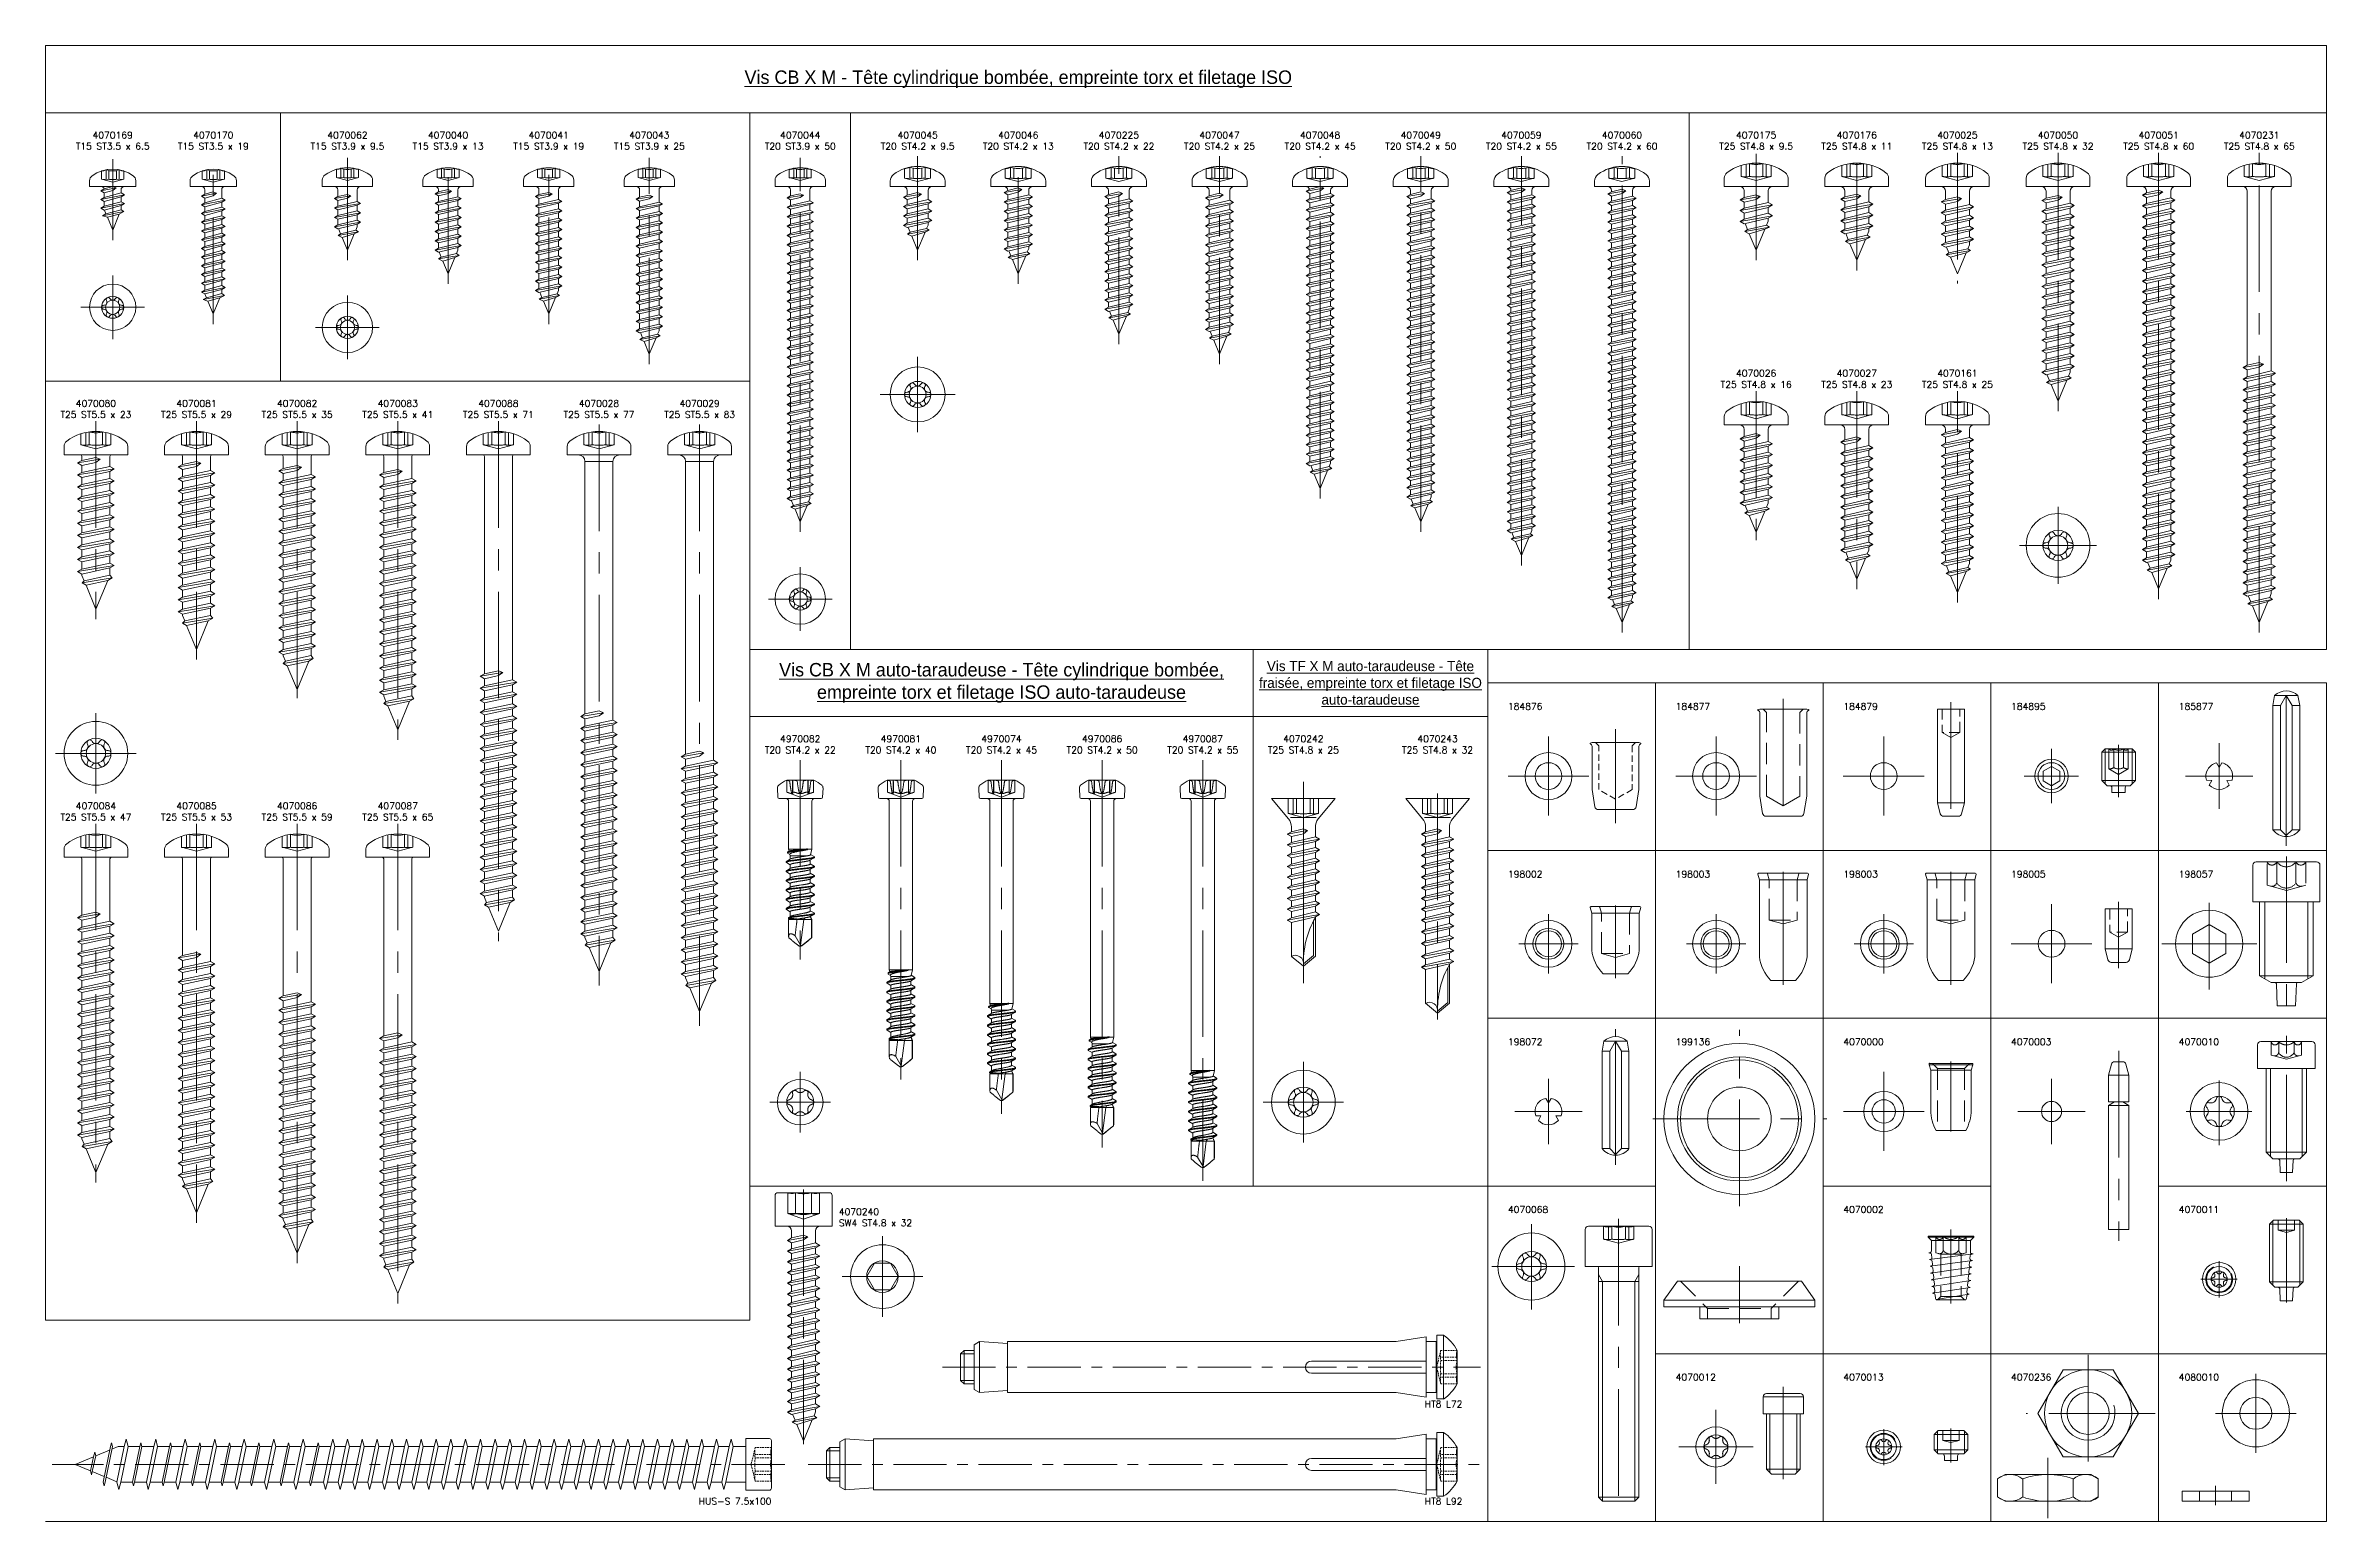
# Model space of a CAD drawing. Header units: millimetres. Extents: x 1459 to 16731, y 971 to 8404.
# Drawn here: x 5484.5 to 5824.5, y 1916.5 to 2136.5 of the extents above; entities that cross this region are included whole.
import ezdxf

# ---------------------------------------------------------------- set-up
doc = ezdxf.new("R2010")
doc.units = ezdxf.units.MM
doc.header["$LTSCALE"] = 0.5
for name, pattern in [('AUSGEZOGEN', [0]), ('CENTER', [50.8, 31.75, -6.35, 6.35, -6.35]), ('HIDDEN', [9.525, 6.35, -3.175]), ('VERDECKT', [0.75, 0.5, -0.25])]:
    doc.linetypes.add(name, pattern=pattern)
doc.layers.get('0').update_dxf_attribs({"lineweight": 20})
doc.layers.add('Quincaillerie', color=150, linetype='Continuous', lineweight=20)
doc.styles.add('SBS_BLOCKNAME', font='simplex.shx', dxfattribs={"height": 1})
doc.styles.add('SBS_IPTXT', font='ERASLGHT.TTF', dxfattribs={"height": 4})

msp = doc.modelspace()

# ---------------------------------------------------------------- texts
at = {"layer": 'Quincaillerie', "lineweight": 20}
for s, width, gutter_width, insert, char_height, attachment_point, style in [('{\\LVis CB X M - Tête cylindrique bombée, empreinte torx et filetage ISO}', 88.6163, 20, (5629.51, 2131.46), 2, 5, 'SBS_IPTXT'), ('4070169\\PT{\\C1;15} ST{\\C1;3.5} x 6.5', 12.8623, 20, (5494.51, 2120.96), 1, 8, 'SBS_BLOCKNAME'), ('4070170\\PT15 ST3.5 x 19', 12.8623, 20, (5509.51, 2120.96), 1, 8, 'SBS_BLOCKNAME'), ('4070062\\PT{\\C1;15} ST{\\C1;3.9} x 9.5', 12.8623, 20, (5529.51, 2120.96), 1, 8, 'SBS_BLOCKNAME'), ('4070040\\PT15 ST3.9 x 13', 12.8623, 20, (5544.51, 2120.96), 1, 8, 'SBS_BLOCKNAME'), ('4070041\\PT15 ST3.9 x 19', 12.8623, 20, (5559.51, 2120.96), 1, 8, 'SBS_BLOCKNAME'), ('4070043\\PT15 ST3.9 x 25', 12.8623, 20, (5574.51, 2120.96), 1, 8, 'SBS_BLOCKNAME'), ('4070044\\PT{\\C1;20} ST{\\C1;3.9} x 50', 12.8623, 20, (5597.01, 2120.96), 1, 8, 'SBS_BLOCKNAME'), ('4070045\\PT{\\C1;20} ST{\\C1;4.2} x 9.5', 12.8623, 20, (5614.51, 2120.96), 1, 8, 'SBS_BLOCKNAME'), ('4070046\\PT20 ST4.2 x 13', 12.8623, 20, (5629.51, 2120.96), 1, 8, 'SBS_BLOCKNAME'), ('4070225\\PT20 ST4.2 x 22', 12.8623, 20, (5644.51, 2120.96), 1, 8, 'SBS_BLOCKNAME'), ('4070047\\PT20 ST4.2 x 25', 12.8623, 20, (5659.51, 2120.96), 1, 8, 'SBS_BLOCKNAME'), ('4070048\\PT20 ST4.2 x 45', 12.8623, 20, (5674.51, 2120.96), 1, 8, 'SBS_BLOCKNAME'), ('4070049\\PT20 ST4.2 x 50', 12.8623, 20, (5689.51, 2120.96), 1, 8, 'SBS_BLOCKNAME'), ('4070059\\PT20 ST4.2 x 55', 12.8623, 20, (5704.51, 2120.96), 1, 8, 'SBS_BLOCKNAME'), ('4070060\\PT20 ST4.2 x 60', 12.8623, 20, (5719.51, 2120.96), 1, 8, 'SBS_BLOCKNAME'), ('4070175\\PT{\\C1;25} ST{\\C1;4.8} x 9.5', 12.8623, 20, (5739.51, 2120.96), 1, 8, 'SBS_BLOCKNAME'), ('4070176\\PT25 ST4.8 x 11', 12.8623, 20, (5754.51, 2120.96), 1, 8, 'SBS_BLOCKNAME'), ('4070025\\PT25 ST4.8 x 13', 12.8623, 20, (5769.51, 2120.96), 1, 8, 'SBS_BLOCKNAME'), ('4070050\\PT25 ST4.8 x 32', 12.8623, 20, (5784.51, 2120.96), 1, 8, 'SBS_BLOCKNAME'), ('4070051\\PT25 ST4.8 x 60', 12.8623, 20, (5799.51, 2120.96), 1, 8, 'SBS_BLOCKNAME'), ('4070231\\PT25 ST4.8 x 65', 12.8623, 20, (5814.51, 2120.96), 1, 8, 'SBS_BLOCKNAME'), ('4070026\\PT25 ST4.8 x 16', 12.8623, 20, (5739.51, 2085.45), 1, 8, 'SBS_BLOCKNAME'), ('4070027\\PT25 ST4.8 x 23', 12.8623, 20, (5754.51, 2085.45), 1, 8, 'SBS_BLOCKNAME'), ('4070161\\PT25 ST4.8 x 25', 12.8623, 20, (5769.51, 2085.45), 1, 8, 'SBS_BLOCKNAME'), ('4070080\\PT{\\C1;25} ST{\\C1;5.5} x 23', 12.8623, 20, (5492.01, 2080.96), 1, 8, 'SBS_BLOCKNAME'), ('4070081\\PT25 ST5.5 x 29', 12.8623, 20, (5507.01, 2080.96), 1, 8, 'SBS_BLOCKNAME'), ('4070082\\PT25 ST5.5 x 35', 12.8623, 20, (5522.01, 2080.96), 1, 8, 'SBS_BLOCKNAME'), ('4070083\\PT25 ST5.5 x 41', 12.8623, 20, (5537.01, 2080.96), 1, 8, 'SBS_BLOCKNAME'), ('4070088\\PT25 ST5.5 x 71', 12.8623, 20, (5552.01, 2080.96), 1, 8, 'SBS_BLOCKNAME'), ('4070028\\PT25 ST5.5 x 77', 12.8623, 20, (5567.01, 2080.96), 1, 8, 'SBS_BLOCKNAME'), ('4070029\\PT25 ST5.5 x 83', 12.8623, 20, (5582.01, 2080.96), 1, 8, 'SBS_BLOCKNAME'), ('{\\LVis CB X M auto-taraudeuse - Tête cylindrique bombée, empreinte torx et filetage ISO auto-taraudeuse}', 75.4542, 20, (5627.01, 2041.46), 2, 5, 'SBS_IPTXT'), ('{\\LVis TF X M auto-taraudeuse - Tête fraisée, empreinte torx et filetage ISO auto-taraudeuse}', 37.042, 20, (5682.01, 2041.46), 1.5, 5, 'SBS_IPTXT'), ('184876', 17.475, 5, (5702.51, 2038.46), 1, 1, 'SBS_BLOCKNAME'), ('184877', 17.475, 5, (5727.51, 2038.46), 1, 1, 'SBS_BLOCKNAME'), ('184879', 17.475, 5, (5752.51, 2038.46), 1, 1, 'SBS_BLOCKNAME'), ('184895', 17.475, 5, (5777.51, 2038.46), 1, 1, 'SBS_BLOCKNAME'), ('185877', 17.475, 5, (5802.51, 2038.46), 1, 1, 'SBS_BLOCKNAME'), ('4970082\\PT20 ST4.2 x 22', 12.9575, 20, (5597.01, 2030.96), 1, 8, 'SBS_BLOCKNAME'), ('4970081\\PT20 ST4.2 x 40', 13.1113, 20, (5612.01, 2030.96), 1, 8, 'SBS_BLOCKNAME'), ('4970074\\PT20 ST4.2 x 45', 13.0901, 20, (5627.01, 2030.96), 1, 8, 'SBS_BLOCKNAME'), ('4970086\\PT20 ST4.2 x 50', 13.7214, 20, (5642.01, 2030.96), 1, 8, 'SBS_BLOCKNAME'), ('4970087\\PT20 ST4.2 x 55', 16.2372, 20, (5657.01, 2030.96), 1, 8, 'SBS_BLOCKNAME'), ('4070242\\PT25 ST4.8 x 25', 12.8623, 20, (5672.01, 2030.96), 1, 8, 'SBS_BLOCKNAME'), ('4070243\\PT25 ST4.8 x 32', 12.8623, 20, (5692.01, 2030.96), 1, 8, 'SBS_BLOCKNAME'), ('4070084\\PT25 ST5.5 x 47', 12.8623, 20, (5492.01, 2020.96), 1, 8, 'SBS_BLOCKNAME'), ('4070085\\PT25 ST5.5 x 53', 12.8623, 20, (5507.01, 2020.96), 1, 8, 'SBS_BLOCKNAME'), ('4070086\\PT25 ST5.5 x 59', 12.8623, 20, (5522.01, 2020.96), 1, 8, 'SBS_BLOCKNAME'), ('4070087\\PT25 ST5.5 x 65', 12.8623, 20, (5537.01, 2020.96), 1, 8, 'SBS_BLOCKNAME'), ('198002', 17.475, 5, (5702.51, 2013.46), 1, 1, 'SBS_BLOCKNAME'), ('198003', 17.475, 5, (5727.51, 2013.46), 1, 1, 'SBS_BLOCKNAME'), ('198003', 17.475, 5, (5752.51, 2013.46), 1, 1, 'SBS_BLOCKNAME'), ('198005', 17.475, 5, (5777.51, 2013.46), 1, 1, 'SBS_BLOCKNAME'), ('198057', 17.475, 5, (5802.51, 2013.46), 1, 1, 'SBS_BLOCKNAME'), ('198072', 17.475, 5, (5702.51, 1988.46), 1, 1, 'SBS_BLOCKNAME'), ('199136', 17.475, 5, (5727.51, 1988.46), 1, 1, 'SBS_BLOCKNAME'), ('4070000', 17.475, 5, (5752.51, 1988.46), 1, 1, 'SBS_BLOCKNAME'), ('4070003', 17.475, 5, (5777.51, 1988.46), 1, 1, 'SBS_BLOCKNAME'), ('4070010', 17.475, 5, (5802.51, 1988.46), 1, 1, 'SBS_BLOCKNAME'), ('4070240\\PSW4 ST4.8 x 32', 12.8623, 20, (5602.76, 1960.46), 1, 7, 'SBS_BLOCKNAME'), ('4070068', 17.475, 5, (5702.51, 1963.46), 1, 1, 'SBS_BLOCKNAME'), ('4070002', 17.475, 5, (5752.51, 1963.46), 1, 1, 'SBS_BLOCKNAME'), ('4070011', 17.475, 5, (5802.51, 1963.46), 1, 1, 'SBS_BLOCKNAME'), ('4070012', 17.475, 5, (5727.51, 1938.46), 1, 1, 'SBS_BLOCKNAME'), ('4070013', 17.475, 5, (5752.51, 1938.46), 1, 1, 'SBS_BLOCKNAME'), ('4070236', 17.475, 5, (5777.51, 1938.46), 1, 1, 'SBS_BLOCKNAME'), ('4080010', 17.475, 5, (5802.51, 1938.46), 1, 1, 'SBS_BLOCKNAME'), ('HT8 L72', 25.2923, 5, (5695.72, 1934.46), 1, 3, 'SBS_BLOCKNAME'), ('HUS-S 7.5x100', 25.2923, 5, (5592.72, 1919.96), 1, 3, 'SBS_BLOCKNAME'), ('HT8 L92', 25.2923, 5, (5695.72, 1919.96), 1, 3, 'SBS_BLOCKNAME')]:
    msp.add_mtext_dynamic_manual_height_columns(s, width=width, gutter_width=gutter_width, heights=[0], dxfattribs=dict(at, insert=insert, char_height=char_height, attachment_point=attachment_point, style=style))

# ---------------------------------------------------------------- blocks, each defined once
blk = doc.blocks.new('198003_T')
at = {"color": 1, "linetype": 'CENTER'}
for points in [[(0, 3.5), (0, 4.43), (0, -3.5), (0, -4.43)], [(3.5, 0), (4.43, 0), (-3.5, 0), (-4.43, 0)]]:
    blk.add_lwpolyline(points, dxfattribs=at)
for radius in [3.5, 2.3, 1.94]:
    blk.add_circle((0, 0), radius)
blk = doc.blocks.new('184879_T')
at = {"color": 1, "linetype": 'CENTER'}
for p, q in [((0, 5.89), (0, -5.89)), ((-6.03, 0), (6.02, 0))]:
    blk.add_line(p, q, dxfattribs=at)
blk.add_circle((0, 0), 2)
blk = doc.blocks.new('184877_T')
at = {"color": 1, "linetype": 'CENTER'}
for p, q in [((0, 5.89), (0, -5.89)), ((-6.03, 0), (6.02, 0))]:
    blk.add_line(p, q, dxfattribs=at)
for radius in [3.5, 2]:
    blk.add_circle((0, 0), radius)
blk = doc.blocks.new('184876_T')
at = {"color": 1, "linetype": 'CENTER'}
for p, q in [((0, 5.89), (0, -5.89)), ((-6.03, 0), (6.02, 0))]:
    blk.add_line(p, q, dxfattribs=at)
for radius in [3.5, 2]:
    blk.add_circle((0, 0), radius)
blk = doc.blocks.new('184876')
at = {"color": 1, "linetype": 'CENTER'}
blk.add_line((0, 2), (0, -12), dxfattribs=at)
blk.add_lwpolyline([(0, -10), (-2.58, -10, -0.366629), (-3.07, -9.58), (-3.5, -7), (-3.5, -0.52, 0.315299), (-3.7, -0.24), (-3.8, -0.2), (-3.8, -0.08), (-3.5, 0), (0, 0), (3.5, 0), (3.8, -0.08), (3.8, -0.2), (3.7, -0.24, 0.315299), (3.5, -0.52), (3.5, -7), (3.07, -9.58, -0.366629), (2.58, -10)], format="xyb", close=True)
at = {"linetype": 'HIDDEN', "ltscale": 0.3}
blk.add_lwpolyline([(3, 0), (2.5, -0.5), (2.5, -7), (0, -8.44), (-2.5, -7), (-2.5, -0.5), (-3, 0)], dxfattribs=at)
blk = doc.blocks.new('184877')
at = {"color": 1, "linetype": 'CENTER'}
blk.add_line((0, 1.5), (0, -17.5), dxfattribs=at)
blk.add_lwpolyline([(0, -16), (-2.58, -16, -0.366629), (-3.07, -15.58), (-3.5, -13), (-3.5, -0.52, 0.315299), (-3.7, -0.24), (-3.8, -0.2), (-3.8, -0.08), (-3.5, 0), (0, 0), (3.5, 0), (3.8, -0.08), (3.8, -0.2), (3.7, -0.24, 0.315299), (3.5, -0.52), (3.5, -13), (3.07, -15.58, -0.366629), (2.58, -16)], format="xyb", close=True)
at = {"linetype": 'HIDDEN'}
blk.add_lwpolyline([(3, 0), (2.5, -0.5), (2.5, -13), (0, -14.44), (-2.5, -13), (-2.5, -0.5), (-3, 0)], dxfattribs=at)
blk = doc.blocks.new('184879')
blk.add_line((2.01, -14), (-1.99, -14))
blk.add_lwpolyline([(2.01, -14), (1.6, -15.62, -0.343362), (1.11, -16), (-1.11, -16, -0.344941), (-1.59, -15.62), (-1.99, -14), (-1.99, 0), (2.01, 0)], format="xyb", close=True)
at = {"linetype": 'HIDDEN', "ltscale": 0.5}
for points in [[(-1.29, 0), (-1.29, -3.5), (0, -4.25), (1.31, -3.5), (1.31, 0)], [(1.31, -3.5), (-1.29, -3.5)]]:
    blk.add_lwpolyline(points, dxfattribs=at)
at = {"color": 1, "linetype": 'CENTER'}
blk.add_lwpolyline([(0, 1), (0, -16.84)], dxfattribs=at)
blk = doc.blocks.new('184895_T')
at = {"color": 1, "linetype": 'CENTER'}
for p, q in [((0, -4.05), (0, 4.05)), ((4.05, 0), (-4.05, 0))]:
    blk.add_line(p, q, dxfattribs=at)
for p, q in [((0, 1.44), (-1.25, 0.72)), ((-1.25, 0.72), (-1.25, -0.72)), ((1.25, 0.72), (0, 1.44)), ((1.25, -0.72), (1.25, 0.72)), ((-1.25, -0.72), (0, -1.44)), ((0, -1.44), (1.25, -0.72))]:
    blk.add_line(p, q)
for radius in [2.5, 2]:
    blk.add_circle((0, 0), radius)
blk = doc.blocks.new('184895')
for p, q in [((-2.5, 5), (-2, 5.5)), ((-2.5, 0.8), (-2.5, 5)), ((-2.5, 5), (2.5, 5)), ((-2, 5.5), (2, 5.5)), ((-2, 5.5), (-2, 0.3)), ((2, 5.5), (2.5, 5)), ((2, 5.5), (2, 0.3)), ((2.5, 5), (2.5, 0.8)), ((-1.7, 0), (-2.5, 0.8)), ((-2.5, 0.8), (2.5, 0.8)), ((-1.3, 0), (-1.7, 0)), ((-1.3, 0), (1.3, 0)), ((1.7, 0), (1.3, 0)), ((2.5, 0.8), (1.7, 0)), ((-1, -1), (-1, -0.3)), ((1, -1), (-1, -1)), ((1, -0.3), (1, -1))]:
    blk.add_line(p, q)
at = {"linetype": 'HIDDEN'}
for p, q in [((-1.44, 2.5), (-1.44, 5.5)), ((-0.72, 2.7), (-0.72, 5.5)), ((0.72, 2.7), (0.72, 5.5)), ((1.44, 2.5), (1.44, 5.5)), ((-1.44, 2.5), (0, 1.67)), ((1.44, 2.5), (0, 1.67))]:
    blk.add_line(p, q, dxfattribs=at)
at = {"color": 1, "linetype": 'CENTER'}
blk.add_line((0, 6.08), (0, -1.7), dxfattribs=at)
at = {"linetype": 'HIDDEN'}
for centre, radius, start, end in [((-1.08, 5.73), 0.426, 212.0028, 327.9972), ((0, 6.7), 1.4, 239.0209, 300.9791), ((1.08, 5.72), 0.425, 211.9174, 328.0826), ((-1.44, 3.9), 1.4, 270, 300.9791), ((0, 3.9), 1.4, 239.0209, 300.9791), ((1.44, 3.9), 1.4, 239.0209, 270)]:
    blk.add_arc(centre, radius, start, end, dxfattribs=at)
for centre, start, end in [((-1.3, -0.3), 0, 90), ((1.3, -0.3), 90, 180)]:
    blk.add_arc(centre, 0.3, start, end)
blk = doc.blocks.new('185877_T')
at = {"color": 1, "linetype": 'CENTER'}
for p, q in [((0, 4.89), (0, -4.89)), ((-5.03, 0), (5.02, 0))]:
    blk.add_line(p, q, dxfattribs=at)
blk.add_lwpolyline([(-1.11, -0.64), (-1.49, -1.33, 0.448779), (1.49, -1.33), (1.11, -0.64), (1.9, -0.63, 0.448779), (0.4, 1.96), (0, 1.28), (-0.4, 1.96, 0.448779), (-1.9, -0.63)], format="xyb", close=True)
blk = doc.blocks.new('185877')
blk.add_lwpolyline([(2, -1.5), (1.74, 0, 0.40334), (-1.74, 0), (-2, -1.5), (-2, -20, 0.5), (2, -20)], format="xyb", close=True)
for points in [[(-1.74, 0), (1.74, 0)], [(0, 0), (0, -20.87)], [(-2, -1.5), (-0.87, -1.5)], [(0.87, -1.5), (2, -1.5)], [(-2, -20), (-0.87, -20)], [(0.87, -20), (2, -20)]]:
    blk.add_lwpolyline(points)
blk.add_lwpolyline([(-0.87, -20), (0, -20.87), (0.87, -20), (0.87, -1.5), (0, 0), (-0.87, -1.5)], close=True)
at = {"color": 1, "linetype": 'CENTER'}
blk.add_lwpolyline([(0, -22.4), (0, 1.8)], dxfattribs=at)
blk = doc.blocks.new('198002_T')
at = {"color": 1, "linetype": 'CENTER'}
for points in [[(0, 3.5), (0, 4.43), (0, -3.5), (0, -4.43)], [(3.5, 0), (4.43, 0), (-3.5, 0), (-4.43, 0)]]:
    blk.add_lwpolyline(points, dxfattribs=at)
for radius in [3.5, 2.3, 1.94]:
    blk.add_circle((0, 0), radius)
blk = doc.blocks.new('198002')
blk.add_lwpolyline([(-3.55, -6.5, 0.166627), (-1.85, -10), (1.85, -10, 0.166627), (3.55, -6.5), (3.55, -1), (3.78, -0.15, 0.414213), (3.63, 0), (2.48, 0), (-2.48, 0), (-3.63, 0, 0.414214), (-3.78, -0.15), (-3.55, -1)], format="xyb", close=True)
at = {"linetype": 'HIDDEN'}
blk.add_lwpolyline([(2.48, 0, 0.339454), (2.34, -0.11), (2.1, -1), (2.1, -7), (0, -7.56), (-2.1, -7), (-2.1, -1), (-2.34, -0.11, 0.339454), (-2.48, 0, 0.339454)], format="xyb", dxfattribs=at)
at = {"color": 1, "linetype": 'CENTER'}
blk.add_lwpolyline([(0, 0.18), (0, -5.31), (0, -5.7), (0, -10.68)], dxfattribs=at)
blk.add_lwpolyline([(-3.55, -1), (3.55, -1)])
at = {"linetype": 'HIDDEN'}
blk.add_lwpolyline([(-2.1, -7), (2.1, -7)], dxfattribs=at)
blk = doc.blocks.new('198003')
blk.add_lwpolyline([(-3.55, -12.5, 0.166627), (-1.85, -16), (1.85, -16, 0.166627), (3.55, -12.5), (3.55, -1), (3.78, -0.15, 0.414213), (3.63, 0), (2.48, 0), (-2.48, 0), (-3.63, 0, 0.414214), (-3.78, -0.15), (-3.55, -1)], format="xyb", close=True)
at = {"linetype": 'HIDDEN'}
blk.add_lwpolyline([(2.48, 0, 0.339454), (2.34, -0.11), (2.1, -1), (2.1, -7), (0, -7.56), (-2.1, -7), (-2.1, -1), (-2.34, -0.11, 0.339454), (-2.48, 0, 0.339454)], format="xyb", dxfattribs=at)
at = {"color": 1, "linetype": 'CENTER'}
blk.add_lwpolyline([(0, 0.18), (0, -5.31), (0, -11.7), (0, -16.68)], dxfattribs=at)
blk.add_lwpolyline([(-3.55, -1), (3.55, -1)])
at = {"linetype": 'HIDDEN'}
blk.add_lwpolyline([(-2.1, -7), (2.1, -7)], dxfattribs=at)
blk = doc.blocks.new('198005_T')
at = {"color": 1, "linetype": 'CENTER'}
for p, q in [((0, 5.89), (0, -5.89)), ((-6.03, 0), (6.02, 0))]:
    blk.add_line(p, q, dxfattribs=at)
blk.add_circle((0, 0), 2)
blk = doc.blocks.new('198005')
blk.add_line((2.01, -6), (-1.99, -6))
blk.add_lwpolyline([(2.01, -6), (1.6, -7.62, -0.343362), (1.11, -8), (-1.11, -8, -0.344941), (-1.59, -7.62), (-1.99, -6), (-1.99, 0), (2.01, 0)], format="xyb", close=True)
at = {"linetype": 'HIDDEN', "ltscale": 0.5}
for points in [[(-1.29, 0), (-1.29, -3.5), (0, -4.25), (1.31, -3.5), (1.31, 0)], [(1.31, -3.5), (-1.29, -3.5)]]:
    blk.add_lwpolyline(points, dxfattribs=at)
at = {"color": 1, "linetype": 'CENTER'}
blk.add_lwpolyline([(0, 1), (0, -8.84)], dxfattribs=at)
blk = doc.blocks.new('198057_T')
at = {"color": 1, "linetype": 'CENTER'}
for points in [[(0, 6.1), (0, -6.8)], [(-7.08, 0), (7.09, 0)]]:
    blk.add_lwpolyline(points, dxfattribs=at)
blk.add_lwpolyline([(0, 2.88), (-2.5, 1.43), (-2.5, -1.43), (0, -2.88), (2.5, -1.43), (2.5, 1.43)], close=True)
blk.add_circle((0, 0), 5)
blk = doc.blocks.new('198057')
at = {"color": 1, "linetype": 'CENTER'}
blk.add_lwpolyline([(0, 6.8), (0, -17.24)], dxfattribs=at)
blk.add_lwpolyline([(5, 5.5, 0.414214), (4.5, 6), (-4.5, 6, 0.414214), (-5, 5.5), (-5, 0), (5, 0)], format="xyb", close=True)
at = {"linetype": 'HIDDEN'}
for points in [[(-2.88, 6, 0.692869), (-1.43, 6, 0.523843), (1.43, 6, 0.692869), (2.88, 6, 0.692869)], [(-2.39, 2.37, 0.399671), (-1.44, 2.83, 0.52477), (1.43, 2.83, 0.410615), (2.42, 2.38)]]:
    blk.add_lwpolyline(points, format="xyb", dxfattribs=at)
for points in [[(2.88, 6), (2.88, 2.5), (0, 1.73), (-2.88, 2.5), (-2.88, 6)], [(-1.43, 2.83), (-1.43, 6)], [(1.43, 2.83), (1.43, 6)]]:
    blk.add_lwpolyline(points, dxfattribs=at)
blk.add_lwpolyline([(-4, 0), (-4, -11), (-2.27, -12), (-1.69, -12, -0.404026), (-1.49, -12.19), (-1.38, -15.5), (1.38, -15.5), (1.49, -12.19, -0.404026), (1.69, -12), (2.27, -12), (4, -11), (4, 0)], format="xyb")
for points in [[(-3.22, 0), (-3.22, -11.45)], [(3.22, 0), (3.22, -11.45)], [(4, -11), (-4, -11)], [(1.69, -12), (-1.69, -12)]]:
    blk.add_lwpolyline(points)
blk = doc.blocks.new('198072_T')
at = {"color": 1, "linetype": 'CENTER'}
for p, q in [((0, 4.89), (0, -4.89)), ((-5.03, 0), (5.02, 0))]:
    blk.add_line(p, q, dxfattribs=at)
blk.add_lwpolyline([(-1.11, -0.64), (-1.49, -1.33, 0.448779), (1.49, -1.33), (1.11, -0.64), (1.9, -0.63, 0.448779), (0.4, 1.96), (0, 1.28), (-0.4, 1.96, 0.448779), (-1.9, -0.63)], format="xyb", close=True)
blk = doc.blocks.new('198072')
blk.add_lwpolyline([(2, -1.5), (1.74, 0, 0.40334), (-1.74, 0), (-2, -1.5), (-2, -16, 0.5), (2, -16)], format="xyb", close=True)
for points in [[(-1.74, 0), (1.74, 0)], [(0, 0), (0, -16.87)], [(-2, -1.5), (-0.87, -1.5)], [(0.87, -1.5), (2, -1.5)], [(-2, -16), (-0.87, -16)], [(0.87, -16), (2, -16)]]:
    blk.add_lwpolyline(points)
blk.add_lwpolyline([(-0.87, -16), (0, -16.87), (0.87, -16), (0.87, -1.5), (0, 0), (-0.87, -1.5)], close=True)
at = {"color": 1, "linetype": 'CENTER'}
blk.add_lwpolyline([(0, -18.4), (0, 1.8)], dxfattribs=at)
blk = doc.blocks.new('199136_T')
at = {"color": 1, "linetype": 'CENTER'}
for p, q in [((0, -13), (0, 13.3)), ((-12.9, 0), (13.05, 0))]:
    blk.add_line(p, q, dxfattribs=at)
for radius in [11.25, 9.25, 8.8, 4.75]:
    blk.add_circle((0, 0), radius)
blk = doc.blocks.new('199136')
for p, q in [((-9.25, 3.8), (-11.25, 1)), ((-9.25, 3.8), (9.25, 3.8)), ((9.25, 3.8), (11.25, 1)), ((-11.25, 1), (11.25, 1)), ((-11.25, 0), (-11.25, 1)), ((-11.25, 0), (11.25, 0)), ((11.25, 0), (11.25, 1)), ((-5.9, -1.8), (-5.9, 0)), ((-5.9, -1.8), (5.9, -1.8)), ((5.9, -1.8), (5.9, 0))]:
    blk.add_line(p, q)
at = {"linetype": 'HIDDEN'}
for p, q in [((-8.8, 3.8), (-4.75, -0.25)), ((8.8, 3.8), (4.75, -0.25)), ((-4.75, -0.25), (4.75, -0.25)), ((-4.75, -1.8), (-4.75, -0.25)), ((4.75, -1.8), (4.75, -0.25))]:
    blk.add_line(p, q, dxfattribs=at)
at = {"color": 1, "linetype": 'AUSGEZOGEN'}
blk.add_line((0, -2.45), (0, 6.05), dxfattribs=at)
blk = doc.blocks.new('4070000_T')
at = {"color": 1, "linetype": 'CENTER'}
for p, q in [((0, 5.89), (0, -5.89)), ((-6.03, 0), (6.02, 0))]:
    blk.add_line(p, q, dxfattribs=at)
for radius in [3, 1.75]:
    blk.add_circle((0, 0), radius)
blk = doc.blocks.new('4070000')
for p, q in [((-3.25, 0), (-3.25, -0.2)), ((-3.25, 0), (3.25, 0)), ((3.25, 0), (3.25, -0.2)), ((-3.25, -0.2), (3.25, -0.2)), ((-3.25, -0.2), (-3, -1)), ((-3, -1), (-3, -7)), ((-3, -1), (3, -1)), ((3.25, -0.2), (3, -1)), ((3, -7), (3, -1)), ((-2.21, -10), (2.21, -10))]:
    blk.add_line(p, q)
at = {"linetype": 'HIDDEN'}
for points in [[(-2.75, 0), (-2, -0.75), (0, -0.75)], [(0, -0.75), (2, -0.75), (2.75, 0)], [(-2, -0.75), (-2, -10)], [(2, -0.75), (2, -10)]]:
    blk.add_lwpolyline(points, dxfattribs=at)
at = {"color": 1, "linetype": 'CENTER'}
blk.add_lwpolyline([(0, 0.26), (0, -10.17)], dxfattribs=at)
for centre, start, end in [((3.07, -7), 180, 209.5978), ((-3.07, -7), 330.4022, 0)]:
    blk.add_arc(centre, 6.07, start, end)
blk.add_point((-3.25, 0))
blk.add_point((-3.25, 0))
blk = doc.blocks.new('4070003_T')
at = {"color": 1, "linetype": 'CENTER'}
for p, q in [((0, 4.89), (0, -4.89)), ((-5.03, 0), (5.02, 0))]:
    blk.add_line(p, q, dxfattribs=at)
blk.add_circle((0, 0), 1.5)
blk = doc.blocks.new('4070003')
at = {"color": 1, "linetype": 'CENTER'}
blk.add_lwpolyline([(0, 7.6), (0, -20.7)], dxfattribs=at)
blk.add_lwpolyline([(-1.5, 4), (-1.5, 0), (1.5, 0), (1.5, 4), (1.09, 5.62, 0.344151), (0.61, 6), (-0.61, 6, 0.344151), (-1.09, 5.62)], format="xyb", close=True)
for points in [[(-1.5, 4), (1.5, 4)], [(0.6, 0), (1.5, -0.52), (1.5, -19), (-1.5, -19), (-1.5, -0.52), (-0.6, 0)], [(-1.5, -0.52), (1.5, -0.52)]]:
    blk.add_lwpolyline(points)
blk = doc.blocks.new('4070002')
blk.add_lwpolyline([(3.4, -0.15), (2.9, -0.65), (2.9, -2.48), (2.9, -2.54), (3.29, -2.64), (3.01, -2.72, 0.315299), (2.86, -2.89), (2.82, -3.37, 0.36397), (2.97, -3.58), (3.2, -3.64), (2.92, -3.72, 0.315299), (2.78, -3.89), (2.73, -4.37, 0.36397), (2.88, -4.58), (3.11, -4.64), (2.84, -4.72, 0.315299), (2.69, -4.89), (2.65, -5.37, 0.36397), (2.79, -5.58), (3.02, -5.64), (2.75, -5.72, 0.315299), (2.6, -5.89), (2.56, -6.37, 0.36397), (2.71, -6.58), (2.94, -6.64), (2.66, -6.72, 0.315299), (2.51, -6.89), (2.47, -7.37, 0.36397), (2.62, -7.58), (2.85, -7.64), (2.57, -7.72, 0.315299), (2.43, -7.89), (2.38, -8.37, 0.36397), (2.53, -8.58), (2.7, -8.63), (2.68, -8.67), (2.49, -8.72, 0.315299), (2.34, -8.89), (2.3, -9.32), (2.2, -9.5), (-2.2, -9.5), (-2.3, -9.32), (-2.35, -8.75, 0.315299), (-2.5, -8.58), (-2.77, -8.5), (-2.54, -8.44, 0.36397), (-2.4, -8.23), (-2.44, -7.75, 0.315299), (-2.59, -7.57), (-2.86, -7.5), (-2.63, -7.44, 0.36397), (-2.48, -7.23), (-2.53, -6.75, 0.315299), (-2.67, -6.57), (-2.95, -6.5), (-2.72, -6.44, 0.36397), (-2.57, -6.23), (-2.61, -5.75, 0.315299), (-2.76, -5.57), (-3.04, -5.5), (-2.81, -5.44, 0.36397), (-2.66, -5.23), (-2.7, -4.75, 0.315299), (-2.85, -4.57), (-3.12, -4.5), (-2.89, -4.44, 0.36397), (-2.75, -4.23), (-2.79, -3.75, 0.315299), (-2.94, -3.57), (-3.21, -3.5), (-2.98, -3.44, 0.36397), (-2.83, -3.23), (-2.88, -2.75, 0.315299), (-3.02, -2.57), (-3.3, -2.5), (-3.05, -2.43, 0.339454), (-2.9, -2.24), (-2.9, -0.65), (-3.4, -0.15), (-3.4, 0), (3.4, 0)], format="xyb", close=True)
at = {"linetype": 'HIDDEN'}
for points in [[(2.26, 0), (2.26, -2.5), (1.5, -2.7), (-1.5, -2.7), (-2.26, -2.5), (-2.26, 0)], [(-1.15, -2.13), (-1.15, 0)], [(1.15, -2.13), (1.15, 0)], [(-1.5, -2.7), (-1.5, -9)], [(1.5, -2.7), (1.5, -9)], [(2, -9.5), (1.5, -9), (-1.5, -9), (-2, -9.5)]]:
    blk.add_lwpolyline(points, dxfattribs=at)
for points in [[(-2.26, 0, 0.897102), (-1.15, 0, 0.436567), (1.15, 0, 0.897102), (2.26, 0, 0.881353)], [(-1.89, -2.6, 0.462074), (-1.15, -2.13, 0.497042), (1.15, -2.13, 0.462342), (1.89, -2.6, 0.458849)]]:
    blk.add_lwpolyline(points, format="xyb", dxfattribs=at)
at = {"color": 1, "linetype": 'CENTER'}
blk.add_lwpolyline([(0, 1.01), (0, -10.04)], dxfattribs=at)
for points in [[(-3.4, -0.15), (3.4, -0.15)], [(-3.21, -3.5), (3.29, -2.64)], [(-2.9, -0.65), (2.9, -0.65)], [(-3.12, -4.5), (3.2, -3.64)], [(-3.04, -5.5), (3.11, -4.64)], [(3.02, -5.64), (-2.95, -6.5)], [(-2.86, -7.5), (2.94, -6.64)], [(-2.77, -8.5), (2.85, -7.64)], [(-2.24, -9.43), (2.69, -8.66)]]:
    blk.add_lwpolyline(points)
blk = doc.blocks.new('4070010_T')
at = {"color": 1, "linetype": 'CENTER'}
for points in [[(0, 4.63), (0, -5.02)], [(4.89, 0), (-4.9, 0)]]:
    blk.add_lwpolyline(points, dxfattribs=at)
for centre, radius in [((-0.01, 0), 4.3), ((0, 0), 2.26)]:
    blk.add_circle(centre, radius)
for centre, radius, start, end in [((-1.62, 0.93), 0.393, 69.1282, 230.8718), ((-2.48, 0), 0.876, 310.9836, 49.0164), ((-1.24, 2.14), 0.876, 250.9836, 349.0164), ((0, 1.87), 0.393, 9.1282, 170.8718), ((1.24, 2.14), 0.876, 190.9836, 289.0164), ((1.62, 0.93), 0.393, 309.1282, 110.8718), ((2.48, 0), 0.876, 130.9836, 229.0164), ((1.62, 0.93), 0.393, 309.1282, 315.856), ((-1.62, -0.93), 0.393, 129.1282, 290.8718), ((-1.24, -2.14), 0.876, 10.9836, 109.0164), ((0, -1.87), 0.393, 189.1282, 350.8718), ((1.24, -2.14), 0.876, 70.9836, 169.0164), ((1.62, -0.93), 0.393, 249.1282, 50.8718)]:
    blk.add_arc(centre, radius, start, end)
blk = doc.blocks.new('4070010')
at = {"linetype": 'HIDDEN'}
for p, q in [((-2.26, 2), (-2.26, 4)), ((2.26, 4), (2.26, 2)), ((0, 1.39), (-2.26, 2)), ((2.26, 2), (0, 1.39))]:
    blk.add_line(p, q, dxfattribs=at)
blk.add_lwpolyline([(4.3, 0), (4.3, 3.5, 0.414214), (3.8, 4), (-3.8, 4, 0.414214), (-4.3, 3.5), (-4.3, 0)], format="xyb", close=True)
for points in [[(-2.26, 4, 0.897102), (-1.15, 4, 0.436567), (1.15, 4, 0.897102), (2.26, 4, 0.881353)], [(-1.89, 1.9, 0.462074), (-1.15, 2.37, 0.613569), (1.15, 2.37, 0.462342), (1.89, 1.9, 0.458849)]]:
    blk.add_lwpolyline(points, format="xyb", dxfattribs=at)
for points in [[(-1.15, 2.37), (-1.15, 4)], [(1.15, 2.37), (1.15, 4)]]:
    blk.add_lwpolyline(points, dxfattribs=at)
at = {"color": 1, "linetype": 'CENTER'}
blk.add_lwpolyline([(0, -16.82), (0, 4.87)], dxfattribs=at)
blk.add_lwpolyline([(-3, 0), (-3, -12.5), (-2, -13.5), (-1.19, -13.5, -0.404026), (-0.99, -13.69), (-0.93, -15.5), (0.93, -15.5), (0.99, -13.69, -0.404026), (1.19, -13.5), (2, -13.5), (3, -12.5), (3, 0)], format="xyb")
for points in [[(-2.35, 0), (-2.35, -13.15)], [(2.35, 0), (2.35, -13.15)], [(-3, -12.5), (3, -12.5)], [(-1.19, -13.5), (1.19, -13.5)]]:
    blk.add_lwpolyline(points)
blk = doc.blocks.new('4070011_T')
at = {"color": 1, "linetype": 'CENTER'}
for p, q in [((2.7, 0), (-2.72, 0)), ((0, 2.69), (0, -2.75))]:
    blk.add_line(p, q, dxfattribs=at)
blk.add_lwpolyline([(0.3, -0.94, 1.114641), (0.67, -0.73, -0.560869), (0.96, -0.21, 1.114641), (0.96, 0.21, -0.560869), (0.67, 0.73, 1.114641), (0.3, 0.94, -0.560869), (-0.3, 0.94, 1.114641), (-0.67, 0.73, -0.560869), (-0.96, 0.21, 1.114641), (-0.96, -0.21, -0.560869), (-0.67, -0.73, 1.114641), (-0.3, -0.94, -0.560869)], format="xyb", close=True)
for radius in [2.5, 1.9, 1.2]:
    blk.add_circle((0, 0), radius)
blk.add_arc((0, 0), 2.01, 115.1295, 25.1295)
blk = doc.blocks.new('4070011')
for p, q in [((-1.9, 0), (-2.5, -0.6)), ((1.9, 0), (-1.9, 0)), ((1.9, 0), (2.5, -0.6)), ((2.5, -0.6), (-2.5, -0.6)), ((-2.5, -9.2), (-2.5, -0.6)), ((-2.01, -0.11), (-2.01, -9.69)), ((2.01, -0.11), (2.01, -9.69)), ((2.5, -0.6), (2.5, -9.2)), ((-2.5, -9.2), (-1.7, -10)), ((-2.5, -9.2), (2.5, -9.2)), ((1.7, -10), (-1.7, -10)), ((2.5, -9.2), (1.7, -10))]:
    blk.add_line(p, q)
at = {"linetype": 'HIDDEN'}
for p, q in [((-1.2, 0), (-1.2, -1.5)), ((1.2, 0), (1.2, -1.5)), ((-1.2, -1.5), (0, -1.82)), ((-1.2, -1.5), (1.2, -1.5)), ((0, -1.82), (1.2, -1.5))]:
    blk.add_line(p, q, dxfattribs=at)
at = {"color": 1, "linetype": 'CENTER'}
blk.add_line((0, -12.26), (0, 0.33), dxfattribs=at)
blk.add_lwpolyline([(1.19, -10, 0.404026), (0.99, -10.19), (0.93, -12), (-0.93, -12), (-0.99, -10.19, 0.404026), (-1.19, -10)], format="xyb")
blk = doc.blocks.new('4070012_T')
at = {"color": 1, "linetype": 'CENTER'}
for p, q in [((0, -5.52), (0, 5.52)), ((-5.52, 0), (5.52, 0))]:
    blk.add_line(p, q, dxfattribs=at)
at = {"flags": 128}
for points in [[(-1.76, 0), (-1.76, 0.02), (-1.76, 0.03), (-1.76, 0.05), (-1.75, 0.06), (-1.75, 0.08), (-1.74, 0.09), (-1.74, 0.11), (-1.73, 0.12), (-1.73, 0.14), (-1.72, 0.15), (-1.71, 0.16), (-1.7, 0.18), (-1.69, 0.19), (-1.68, 0.2), (-1.67, 0.21), (-1.66, 0.22), (-1.65, 0.23), (-1.64, 0.24), (-1.63, 0.25), (-1.61, 0.26), (-1.6, 0.27), (-1.59, 0.27), (-1.57, 0.28), (-1.56, 0.29)], [(-1.56, -0.29), (-1.57, -0.28), (-1.59, -0.27), (-1.6, -0.27), (-1.61, -0.26), (-1.63, -0.25), (-1.64, -0.24), (-1.65, -0.23), (-1.66, -0.22), (-1.67, -0.21), (-1.68, -0.2), (-1.69, -0.19), (-1.7, -0.18), (-1.71, -0.16), (-1.72, -0.15), (-1.73, -0.14), (-1.73, -0.12), (-1.74, -0.11), (-1.74, -0.09), (-1.75, -0.08), (-1.75, -0.06), (-1.76, -0.05), (-1.76, -0.03), (-1.76, -0.02), (-1.76, 0)], [(-1.56, 0.29), (-1.56, 0.29), (-1.56, 0.29), (-1.55, 0.29), (-1.55, 0.29), (-1.55, 0.29), (-1.55, 0.29), (-1.55, 0.29), (-1.55, 0.29), (-1.55, 0.29), (-1.55, 0.29), (-1.55, 0.29), (-1.54, 0.29), (-1.54, 0.29), (-1.54, 0.29), (-1.54, 0.29), (-1.54, 0.29), (-1.54, 0.29), (-1.54, 0.29), (-1.54, 0.29), (-1.54, 0.29), (-1.53, 0.29), (-1.53, 0.29), (-1.53, 0.29), (-1.53, 0.29)], [(-1.38, 0.35), (-1.39, 0.35), (-1.39, 0.35), (-1.39, 0.35), (-1.39, 0.35), (-1.4, 0.34), (-1.4, 0.34), (-1.41, 0.34), (-1.41, 0.34), (-1.42, 0.33), (-1.42, 0.33), (-1.43, 0.33), (-1.43, 0.33), (-1.44, 0.32), (-1.45, 0.32), (-1.46, 0.32), (-1.46, 0.32), (-1.47, 0.31), (-1.48, 0.31), (-1.49, 0.31), (-1.5, 0.3), (-1.5, 0.3), (-1.51, 0.3), (-1.52, 0.3), (-1.53, 0.29)], [(-1.09, 0.63), (-1.12, 0.58), (-1.14, 0.55), (-1.16, 0.53), (-1.18, 0.51), (-1.19, 0.49), (-1.2, 0.48), (-1.22, 0.47), (-1.23, 0.46), (-1.24, 0.45), (-1.25, 0.44), (-1.26, 0.43), (-1.27, 0.42), (-1.28, 0.41), (-1.29, 0.41), (-1.3, 0.4), (-1.31, 0.39), (-1.32, 0.39), (-1.33, 0.38), (-1.34, 0.37), (-1.35, 0.37), (-1.36, 0.36), (-1.37, 0.36), (-1.37, 0.35), (-1.38, 0.35)], [(-0.99, 0.99), (-0.99, 0.98), (-0.99, 0.97), (-0.99, 0.96), (-1, 0.95), (-1, 0.94), (-1, 0.93), (-1, 0.92), (-1, 0.91), (-1, 0.9), (-1, 0.89), (-1, 0.88), (-1, 0.87), (-1.01, 0.85), (-1.01, 0.84), (-1.01, 0.83), (-1.02, 0.82), (-1.02, 0.8), (-1.02, 0.79), (-1.03, 0.77), (-1.03, 0.75), (-1.04, 0.73), (-1.05, 0.71), (-1.07, 0.67), (-1.09, 0.63)], [(-1.03, 1.21), (-1.03, 1.24), (-1.03, 1.27), (-1.03, 1.3), (-1.02, 1.33), (-1.02, 1.36), (-1, 1.39), (-0.99, 1.41), (-0.97, 1.44), (-0.95, 1.46), (-0.93, 1.49), (-0.91, 1.51), (-0.88, 1.52), (-0.85, 1.54), (-0.82, 1.55), (-0.79, 1.56), (-0.76, 1.56), (-0.73, 1.56), (-0.7, 1.56), (-0.67, 1.56), (-0.64, 1.55), (-0.61, 1.54), (-0.58, 1.53), (-0.56, 1.51), (-0.53, 1.49)], [(-1.02, 1.18), (-1.02, 1.18), (-1.02, 1.18), (-1.02, 1.18), (-1.02, 1.18), (-1.02, 1.18), (-1.02, 1.19), (-1.02, 1.19), (-1.02, 1.19), (-1.02, 1.19), (-1.02, 1.19), (-1.02, 1.19), (-1.02, 1.19), (-1.02, 1.19), (-1.02, 1.19), (-1.02, 1.2), (-1.02, 1.2), (-1.02, 1.2), (-1.02, 1.2), (-1.03, 1.2), (-1.03, 1.2), (-1.03, 1.2), (-1.03, 1.2), (-1.03, 1.21), (-1.03, 1.21)], [(-1.02, 1.18), (-1.02, 1.17), (-1.02, 1.16), (-1.01, 1.15), (-1.01, 1.14), (-1.01, 1.13), (-1.01, 1.13), (-1.01, 1.12), (-1, 1.11), (-1, 1.1), (-1, 1.09), (-1, 1.09), (-1, 1.08), (-1, 1.07), (-1, 1.07), (-1, 1.06), (-1, 1.05), (-1, 1.05), (-1, 1.04), (-1, 1.04), (-1, 1.03), (-1, 1.03), (-1, 1.03), (-1, 1.02), (-1, 1.02)], [(-0.53, 1.49), (-0.53, 1.49), (-0.53, 1.49), (-0.53, 1.49), (-0.53, 1.49), (-0.53, 1.49), (-0.53, 1.49), (-0.53, 1.49), (-0.52, 1.49), (-0.52, 1.49), (-0.52, 1.48), (-0.52, 1.48), (-0.52, 1.48), (-0.52, 1.48), (-0.52, 1.48), (-0.52, 1.48), (-0.52, 1.48), (-0.52, 1.48), (-0.52, 1.48), (-0.52, 1.48), (-0.51, 1.48), (-0.51, 1.48), (-0.51, 1.47), (-0.51, 1.47), (-0.51, 1.47)], [(-0.39, 1.37), (-0.39, 1.37), (-0.39, 1.38), (-0.39, 1.38), (-0.4, 1.38), (-0.4, 1.38), (-0.4, 1.38), (-0.41, 1.39), (-0.41, 1.39), (-0.42, 1.39), (-0.42, 1.4), (-0.43, 1.4), (-0.43, 1.41), (-0.44, 1.41), (-0.45, 1.41), (-0.45, 1.42), (-0.46, 1.42), (-0.46, 1.43), (-0.47, 1.44), (-0.48, 1.44), (-0.48, 1.45), (-0.49, 1.45), (-0.5, 1.46), (-0.5, 1.47), (-0.51, 1.47)], [(0, 1.26), (-0.06, 1.26), (-0.09, 1.26), (-0.12, 1.27), (-0.15, 1.27), (-0.17, 1.28), (-0.19, 1.28), (-0.2, 1.29), (-0.22, 1.29), (-0.23, 1.3), (-0.25, 1.3), (-0.26, 1.31), (-0.27, 1.31), (-0.28, 1.32), (-0.29, 1.32), (-0.3, 1.33), (-0.32, 1.33), (-0.33, 1.34), (-0.34, 1.34), (-0.34, 1.35), (-0.35, 1.35), (-0.36, 1.36), (-0.37, 1.36), (-0.38, 1.37), (-0.39, 1.37)], [(0.39, 1.37), (0.38, 1.37), (0.37, 1.36), (0.36, 1.36), (0.35, 1.35), (0.34, 1.35), (0.34, 1.34), (0.33, 1.34), (0.32, 1.33), (0.3, 1.33), (0.29, 1.32), (0.28, 1.32), (0.27, 1.31), (0.26, 1.31), (0.25, 1.3), (0.23, 1.3), (0.22, 1.29), (0.2, 1.29), (0.18, 1.28), (0.17, 1.28), (0.15, 1.27), (0.12, 1.27), (0.09, 1.26), (0.06, 1.26), (0, 1.26)], [(0.51, 1.47), (0.5, 1.47), (0.5, 1.46), (0.49, 1.45), (0.48, 1.45), (0.48, 1.44), (0.47, 1.44), (0.46, 1.43), (0.46, 1.42), (0.45, 1.42), (0.45, 1.41), (0.44, 1.41), (0.43, 1.41), (0.43, 1.4), (0.42, 1.4), (0.42, 1.39), (0.41, 1.39), (0.41, 1.39), (0.4, 1.38), (0.4, 1.38), (0.4, 1.38), (0.39, 1.38), (0.39, 1.38), (0.39, 1.37), (0.39, 1.37)], [(0.51, 1.47), (0.51, 1.47), (0.51, 1.47), (0.51, 1.48), (0.51, 1.48), (0.52, 1.48), (0.52, 1.48), (0.52, 1.48), (0.52, 1.48), (0.52, 1.48), (0.52, 1.48), (0.52, 1.48), (0.52, 1.48), (0.52, 1.48), (0.52, 1.48), (0.52, 1.49), (0.52, 1.49), (0.53, 1.49), (0.53, 1.49), (0.53, 1.49), (0.53, 1.49), (0.53, 1.49), (0.53, 1.49), (0.53, 1.49), (0.53, 1.49)], [(0.53, 1.49), (0.55, 1.51), (0.58, 1.52), (0.6, 1.54), (0.63, 1.55), (0.66, 1.56), (0.69, 1.56), (0.71, 1.56), (0.74, 1.56), (0.77, 1.56), (0.8, 1.56), (0.83, 1.55), (0.85, 1.54), (0.88, 1.52), (0.9, 1.51), (0.93, 1.49), (0.95, 1.47), (0.97, 1.45), (0.98, 1.42), (1, 1.4), (1.01, 1.37), (1.02, 1.35), (1.03, 1.32), (1.03, 1.29), (1.03, 1.26)], [(0.99, 1.02), (0.99, 1.02), (0.99, 1.03), (1, 1.03), (1, 1.03), (1, 1.04), (1, 1.04), (1, 1.05), (1, 1.05), (1, 1.06), (1, 1.07), (1, 1.07), (1, 1.08), (1, 1.09), (1, 1.09), (1, 1.1), (1, 1.11), (1.01, 1.12), (1.01, 1.13), (1.01, 1.13), (1.01, 1.14), (1.01, 1.15), (1.02, 1.16), (1.02, 1.17), (1.02, 1.18)], [(1.09, 0.63), (1.06, 0.68), (1.05, 0.71), (1.04, 0.74), (1.03, 0.76), (1.02, 0.78), (1.02, 0.8), (1.01, 0.82), (1.01, 0.83), (1.01, 0.85), (1, 0.86), (1, 0.88), (1, 0.89), (1, 0.9), (1, 0.92), (1, 0.93), (1, 0.94), (0.99, 0.95), (0.99, 0.96), (0.99, 0.97), (0.99, 0.98), (0.99, 0.99), (0.99, 1), (0.99, 1.01), (0.99, 1.02)], [(1.03, 1.21), (1.03, 1.21), (1.03, 1.2), (1.03, 1.2), (1.03, 1.2), (1.03, 1.2), (1.02, 1.2), (1.02, 1.2), (1.02, 1.2), (1.02, 1.2), (1.02, 1.19), (1.02, 1.19), (1.02, 1.19), (1.02, 1.19), (1.02, 1.19), (1.02, 1.19), (1.02, 1.19), (1.02, 1.19), (1.02, 1.19), (1.02, 1.18), (1.02, 1.18), (1.02, 1.18), (1.02, 1.18), (1.02, 1.18), (1.02, 1.18)], [(1.03, 1.26), (1.03, 1.26), (1.03, 1.26), (1.03, 1.25), (1.03, 1.25), (1.03, 1.25), (1.03, 1.25), (1.03, 1.24), (1.03, 1.24), (1.03, 1.24), (1.03, 1.24), (1.03, 1.24), (1.03, 1.23), (1.03, 1.23), (1.03, 1.23), (1.03, 1.23), (1.03, 1.22), (1.03, 1.22), (1.03, 1.22), (1.03, 1.22), (1.03, 1.22), (1.03, 1.21), (1.03, 1.21), (1.03, 1.21), (1.03, 1.21)], [(1.38, 0.35), (1.37, 0.35), (1.37, 0.36), (1.36, 0.36), (1.35, 0.37), (1.34, 0.37), (1.33, 0.38), (1.32, 0.39), (1.31, 0.39), (1.3, 0.4), (1.29, 0.41), (1.28, 0.41), (1.27, 0.42), (1.26, 0.43), (1.25, 0.44), (1.24, 0.45), (1.23, 0.46), (1.22, 0.47), (1.2, 0.48), (1.19, 0.5), (1.18, 0.51), (1.16, 0.53), (1.14, 0.55), (1.12, 0.58), (1.09, 0.63)], [(1.53, 0.29), (1.52, 0.3), (1.51, 0.3), (1.5, 0.3), (1.5, 0.3), (1.49, 0.31), (1.48, 0.31), (1.47, 0.31), (1.46, 0.32), (1.46, 0.32), (1.45, 0.32), (1.44, 0.32), (1.43, 0.33), (1.43, 0.33), (1.42, 0.33), (1.42, 0.33), (1.41, 0.34), (1.41, 0.34), (1.4, 0.34), (1.4, 0.34), (1.39, 0.35), (1.39, 0.35), (1.39, 0.35), (1.39, 0.35), (1.38, 0.35)], [(1.53, 0.29), (1.53, 0.29), (1.53, 0.29), (1.53, 0.29), (1.54, 0.29), (1.54, 0.29), (1.54, 0.29), (1.54, 0.29), (1.54, 0.29), (1.54, 0.29), (1.54, 0.29), (1.54, 0.29), (1.54, 0.29), (1.55, 0.29), (1.55, 0.29), (1.55, 0.29), (1.55, 0.29), (1.55, 0.29), (1.55, 0.29), (1.55, 0.29), (1.55, 0.29), (1.55, 0.29), (1.56, 0.29), (1.56, 0.29), (1.56, 0.29)], [(1.56, 0.29), (1.57, 0.28), (1.59, 0.27), (1.6, 0.27), (1.61, 0.26), (1.63, 0.25), (1.64, 0.24), (1.65, 0.23), (1.66, 0.22), (1.67, 0.21), (1.68, 0.2), (1.69, 0.19), (1.7, 0.18), (1.71, 0.16), (1.72, 0.15), (1.73, 0.14), (1.73, 0.12), (1.74, 0.11), (1.74, 0.09), (1.75, 0.08), (1.75, 0.06), (1.76, 0.05), (1.76, 0.03), (1.76, 0.02), (1.76, 0)], [(1.56, -0.29), (1.57, -0.28), (1.59, -0.27), (1.6, -0.27), (1.61, -0.26), (1.63, -0.25), (1.64, -0.24), (1.65, -0.23), (1.66, -0.22), (1.67, -0.21), (1.68, -0.2), (1.69, -0.19), (1.7, -0.18), (1.71, -0.16), (1.72, -0.15), (1.73, -0.14), (1.73, -0.12), (1.74, -0.11), (1.74, -0.09), (1.75, -0.08), (1.75, -0.06), (1.76, -0.05), (1.76, -0.03), (1.76, -0.02), (1.76, 0)], [(-1.53, -0.29), (-1.53, -0.29), (-1.53, -0.29), (-1.53, -0.29), (-1.54, -0.29), (-1.54, -0.29), (-1.54, -0.29), (-1.54, -0.29), (-1.54, -0.29), (-1.54, -0.29), (-1.54, -0.29), (-1.54, -0.29), (-1.54, -0.29), (-1.55, -0.29), (-1.55, -0.29), (-1.55, -0.29), (-1.55, -0.29), (-1.55, -0.29), (-1.55, -0.29), (-1.55, -0.29), (-1.55, -0.29), (-1.55, -0.29), (-1.56, -0.29), (-1.56, -0.29), (-1.56, -0.29)], [(-1.53, -0.29), (-1.52, -0.3), (-1.51, -0.3), (-1.5, -0.3), (-1.5, -0.3), (-1.49, -0.31), (-1.48, -0.31), (-1.47, -0.31), (-1.46, -0.32), (-1.46, -0.32), (-1.45, -0.32), (-1.44, -0.32), (-1.43, -0.33), (-1.43, -0.33), (-1.42, -0.33), (-1.42, -0.33), (-1.41, -0.34), (-1.41, -0.34), (-1.4, -0.34), (-1.4, -0.34), (-1.39, -0.35), (-1.39, -0.35), (-1.39, -0.35), (-1.39, -0.35), (-1.38, -0.35)], [(-1.38, -0.35), (-1.37, -0.35), (-1.37, -0.36), (-1.36, -0.36), (-1.35, -0.37), (-1.34, -0.37), (-1.33, -0.38), (-1.32, -0.39), (-1.31, -0.39), (-1.3, -0.4), (-1.29, -0.41), (-1.28, -0.41), (-1.27, -0.42), (-1.26, -0.43), (-1.25, -0.44), (-1.24, -0.45), (-1.23, -0.46), (-1.22, -0.47), (-1.2, -0.48), (-1.19, -0.5), (-1.18, -0.51), (-1.16, -0.53), (-1.14, -0.55), (-1.12, -0.58), (-1.09, -0.63)], [(-1.09, -0.63), (-1.07, -0.67), (-1.05, -0.71), (-1.04, -0.73), (-1.03, -0.75), (-1.03, -0.77), (-1.02, -0.79), (-1.02, -0.8), (-1.02, -0.82), (-1.01, -0.83), (-1.01, -0.84), (-1.01, -0.86), (-1, -0.87), (-1, -0.88), (-1, -0.89), (-1, -0.9), (-1, -0.91), (-1, -0.92), (-1, -0.93), (-1, -0.94), (-1, -0.95), (-0.99, -0.96), (-0.99, -0.97), (-0.99, -0.98), (-0.99, -0.99)], [(-1.03, -1.21), (-1.03, -1.21), (-1.03, -1.2), (-1.03, -1.2), (-1.03, -1.2), (-1.03, -1.2), (-1.02, -1.2), (-1.02, -1.2), (-1.02, -1.2), (-1.02, -1.2), (-1.02, -1.19), (-1.02, -1.19), (-1.02, -1.19), (-1.02, -1.19), (-1.02, -1.19), (-1.02, -1.19), (-1.02, -1.19), (-1.02, -1.19), (-1.02, -1.19), (-1.02, -1.18), (-1.02, -1.18), (-1.02, -1.18), (-1.02, -1.18), (-1.02, -1.18), (-1.02, -1.18)], [(-0.53, -1.49), (-0.56, -1.51), (-0.58, -1.53), (-0.61, -1.54), (-0.64, -1.55), (-0.67, -1.56), (-0.7, -1.56), (-0.73, -1.56), (-0.76, -1.56), (-0.79, -1.56), (-0.82, -1.55), (-0.85, -1.54), (-0.88, -1.52), (-0.91, -1.51), (-0.93, -1.49), (-0.95, -1.46), (-0.97, -1.44), (-0.99, -1.41), (-1, -1.39), (-1.02, -1.36), (-1.02, -1.33), (-1.03, -1.3), (-1.03, -1.27), (-1.03, -1.24), (-1.03, -1.21)], [(-1, -1.02), (-1, -1.02), (-1, -1.03), (-1, -1.03), (-1, -1.03), (-1, -1.04), (-1, -1.04), (-1, -1.05), (-1, -1.05), (-1, -1.06), (-1, -1.07), (-1, -1.07), (-1, -1.08), (-1, -1.09), (-1, -1.09), (-1, -1.1), (-1, -1.11), (-1.01, -1.12), (-1.01, -1.13), (-1.01, -1.13), (-1.01, -1.14), (-1.01, -1.15), (-1.02, -1.16), (-1.02, -1.17), (-1.02, -1.18)], [(-0.51, -1.47), (-0.51, -1.47), (-0.51, -1.47), (-0.51, -1.48), (-0.51, -1.48), (-0.52, -1.48), (-0.52, -1.48), (-0.52, -1.48), (-0.52, -1.48), (-0.52, -1.48), (-0.52, -1.48), (-0.52, -1.48), (-0.52, -1.48), (-0.52, -1.48), (-0.52, -1.48), (-0.52, -1.49), (-0.52, -1.49), (-0.53, -1.49), (-0.53, -1.49), (-0.53, -1.49), (-0.53, -1.49), (-0.53, -1.49), (-0.53, -1.49), (-0.53, -1.49), (-0.53, -1.49)], [(-0.51, -1.47), (-0.5, -1.47), (-0.5, -1.46), (-0.49, -1.45), (-0.48, -1.45), (-0.48, -1.44), (-0.47, -1.44), (-0.46, -1.43), (-0.46, -1.42), (-0.45, -1.42), (-0.45, -1.41), (-0.44, -1.41), (-0.43, -1.41), (-0.43, -1.4), (-0.42, -1.4), (-0.42, -1.39), (-0.41, -1.39), (-0.41, -1.39), (-0.4, -1.38), (-0.4, -1.38), (-0.4, -1.38), (-0.39, -1.38), (-0.39, -1.38), (-0.39, -1.37), (-0.39, -1.37)], [(-0.39, -1.37), (-0.38, -1.37), (-0.37, -1.36), (-0.36, -1.36), (-0.35, -1.35), (-0.34, -1.35), (-0.34, -1.34), (-0.33, -1.34), (-0.32, -1.33), (-0.3, -1.33), (-0.29, -1.32), (-0.28, -1.32), (-0.27, -1.31), (-0.26, -1.31), (-0.25, -1.3), (-0.23, -1.3), (-0.22, -1.29), (-0.2, -1.29), (-0.18, -1.28), (-0.17, -1.28), (-0.15, -1.27), (-0.12, -1.27), (-0.09, -1.27), (-0.06, -1.26), (0, -1.26)], [(0, -1.26), (0.06, -1.26), (0.09, -1.27), (0.12, -1.27), (0.15, -1.27), (0.17, -1.28), (0.19, -1.28), (0.2, -1.29), (0.22, -1.29), (0.23, -1.3), (0.25, -1.3), (0.26, -1.31), (0.27, -1.31), (0.28, -1.32), (0.29, -1.32), (0.3, -1.33), (0.32, -1.33), (0.33, -1.34), (0.34, -1.34), (0.34, -1.35), (0.35, -1.35), (0.36, -1.36), (0.37, -1.36), (0.38, -1.37), (0.39, -1.37)], [(0.39, -1.37), (0.39, -1.37), (0.39, -1.38), (0.39, -1.38), (0.4, -1.38), (0.4, -1.38), (0.4, -1.38), (0.41, -1.39), (0.41, -1.39), (0.42, -1.39), (0.42, -1.4), (0.43, -1.4), (0.43, -1.41), (0.44, -1.41), (0.45, -1.41), (0.45, -1.42), (0.46, -1.42), (0.46, -1.43), (0.47, -1.44), (0.48, -1.44), (0.48, -1.45), (0.49, -1.45), (0.5, -1.46), (0.5, -1.47), (0.51, -1.47)], [(0.53, -1.49), (0.53, -1.49), (0.53, -1.49), (0.53, -1.49), (0.53, -1.49), (0.53, -1.49), (0.53, -1.49), (0.53, -1.49), (0.52, -1.49), (0.52, -1.49), (0.52, -1.48), (0.52, -1.48), (0.52, -1.48), (0.52, -1.48), (0.52, -1.48), (0.52, -1.48), (0.52, -1.48), (0.52, -1.48), (0.52, -1.48), (0.52, -1.48), (0.51, -1.48), (0.51, -1.48), (0.51, -1.47), (0.51, -1.47), (0.51, -1.47)], [(1.03, -1.26), (1.03, -1.29), (1.03, -1.32), (1.02, -1.35), (1.01, -1.37), (1, -1.4), (0.98, -1.42), (0.97, -1.45), (0.95, -1.47), (0.93, -1.49), (0.9, -1.51), (0.88, -1.52), (0.85, -1.54), (0.83, -1.55), (0.8, -1.55), (0.77, -1.56), (0.74, -1.56), (0.71, -1.56), (0.69, -1.56), (0.66, -1.56), (0.63, -1.55), (0.6, -1.54), (0.58, -1.52), (0.55, -1.51), (0.53, -1.49)], [(0.99, -1.02), (0.99, -1.01), (0.99, -1), (0.99, -0.99), (0.99, -0.98), (0.99, -0.97), (0.99, -0.96), (0.99, -0.95), (1, -0.94), (1, -0.93), (1, -0.92), (1, -0.9), (1, -0.89), (1, -0.88), (1, -0.86), (1.01, -0.85), (1.01, -0.83), (1.01, -0.82), (1.02, -0.8), (1.02, -0.78), (1.03, -0.76), (1.04, -0.74), (1.05, -0.71), (1.06, -0.68), (1.09, -0.63)], [(1.02, -1.18), (1.02, -1.17), (1.02, -1.16), (1.01, -1.15), (1.01, -1.14), (1.01, -1.13), (1.01, -1.13), (1.01, -1.12), (1, -1.11), (1, -1.1), (1, -1.09), (1, -1.09), (1, -1.08), (1, -1.07), (1, -1.07), (1, -1.06), (1, -1.05), (1, -1.05), (1, -1.04), (1, -1.04), (1, -1.03), (1, -1.03), (0.99, -1.03), (0.99, -1.02), (0.99, -1.02)], [(1.02, -1.18), (1.02, -1.18), (1.02, -1.18), (1.02, -1.18), (1.02, -1.18), (1.02, -1.18), (1.02, -1.19), (1.02, -1.19), (1.02, -1.19), (1.02, -1.19), (1.02, -1.19), (1.02, -1.19), (1.02, -1.19), (1.02, -1.19), (1.02, -1.19), (1.02, -1.2), (1.02, -1.2), (1.02, -1.2), (1.02, -1.2), (1.03, -1.2), (1.03, -1.2), (1.03, -1.2), (1.03, -1.2), (1.03, -1.21), (1.03, -1.21)], [(1.03, -1.21), (1.03, -1.21), (1.03, -1.21), (1.03, -1.21), (1.03, -1.22), (1.03, -1.22), (1.03, -1.22), (1.03, -1.22), (1.03, -1.22), (1.03, -1.23), (1.03, -1.23), (1.03, -1.23), (1.03, -1.23), (1.03, -1.24), (1.03, -1.24), (1.03, -1.24), (1.03, -1.24), (1.03, -1.24), (1.03, -1.25), (1.03, -1.25), (1.03, -1.25), (1.03, -1.25), (1.03, -1.26), (1.03, -1.26), (1.03, -1.26)], [(1.09, -0.63), (1.12, -0.58), (1.14, -0.55), (1.16, -0.53), (1.18, -0.51), (1.19, -0.49), (1.2, -0.48), (1.22, -0.47), (1.23, -0.46), (1.24, -0.45), (1.25, -0.44), (1.26, -0.43), (1.27, -0.42), (1.28, -0.41), (1.29, -0.41), (1.3, -0.4), (1.31, -0.39), (1.32, -0.39), (1.33, -0.38), (1.34, -0.37), (1.35, -0.37), (1.36, -0.36), (1.37, -0.36), (1.37, -0.35), (1.38, -0.35)], [(1.53, -0.29), (1.52, -0.3), (1.51, -0.3), (1.5, -0.3), (1.5, -0.3), (1.49, -0.31), (1.48, -0.31), (1.47, -0.31), (1.46, -0.32), (1.46, -0.32), (1.45, -0.32), (1.44, -0.32), (1.43, -0.33), (1.43, -0.33), (1.42, -0.33), (1.42, -0.33), (1.41, -0.34), (1.41, -0.34), (1.4, -0.34), (1.4, -0.34), (1.39, -0.35), (1.39, -0.35), (1.39, -0.35), (1.39, -0.35), (1.38, -0.35)], [(1.56, -0.29), (1.56, -0.29), (1.56, -0.29), (1.55, -0.29), (1.55, -0.29), (1.55, -0.29), (1.55, -0.29), (1.55, -0.29), (1.55, -0.29), (1.55, -0.29), (1.55, -0.29), (1.55, -0.29), (1.54, -0.29), (1.54, -0.29), (1.54, -0.29), (1.54, -0.29), (1.54, -0.29), (1.54, -0.29), (1.54, -0.29), (1.54, -0.29), (1.54, -0.29), (1.53, -0.29), (1.53, -0.29), (1.53, -0.29), (1.53, -0.29)]]:
    blk.add_lwpolyline(points, dxfattribs=at)
for radius in [3, 1.79, 1.79]:
    blk.add_circle((0, 0), radius)
for centre, major_axis, start_param, end_param in [((-13.19, -14.91), (12.11, 16.16), 6.160222, 6.171959), ((-13.19, 14.91), (12.11, -16.16), 0.111226, 0.122964)]:
    blk.add_ellipse(centre, major_axis=major_axis, ratio=0.092726, start_param=start_param, end_param=end_param)
blk = doc.blocks.new('4070012')
at = {"color": 1, "linetype": 'CENTER'}
blk.add_line((0, 3.9804), (0, -9.75), dxfattribs=at)
for p, q in [((3, 2.5), (-3, 2.5)), ((-3, 2.5), (-3, 0)), ((-3, 0), (3, 0)), ((-2.5, 3), (2.5, 3)), ((-2.5, 0), (-2.5, -8.25)), ((-2.0215, 0), (-2.0215, -8.7285)), ((2.0215, -8.7285), (2.0215, 0)), ((2.5, 0), (2.5, -8.25)), ((3, 2.5), (3, 0)), ((-2.5, -8.25), (2.5, -8.25)), ((-1.75, -9), (-2.5, -8.25)), ((-1.75, -9), (1.75, -9)), ((1.75, -9), (2.5, -8.25))]:
    blk.add_line(p, q)
for centre, start, end in [((-2.5, 2.5), 90, 180), ((2.5, 2.5), 0, 90)]:
    blk.add_arc(centre, 0.5, start, end)
blk = doc.blocks.new('4070013_T')
at = {"color": 1, "linetype": 'CENTER'}
for p, q in [((2.73, 0), (-2.71, 0)), ((0, 2.66), (0, -2.72))]:
    blk.add_line(p, q, dxfattribs=at)
blk.add_lwpolyline([(0.3, -0.94, 1.114641), (0.67, -0.73, -0.560869), (0.96, -0.21, 1.114641), (0.96, 0.21, -0.560869), (0.67, 0.73, 1.114641), (0.3, 0.94, -0.560869), (-0.3, 0.94, 1.114641), (-0.67, 0.73, -0.560869), (-0.96, 0.21, 1.114641), (-0.96, -0.21, -0.560869), (-0.67, -0.73, 1.114641), (-0.3, -0.94, -0.560869)], format="xyb", close=True)
for radius in [2.5, 1.9, 1.2]:
    blk.add_circle((0, 0), radius)
blk.add_arc((0, 0), 2.01, 33.8831, 303.8831)
blk = doc.blocks.new('4070013')
for p, q in [((-1.9, 0), (-2.5, -0.6)), ((1.9, 0), (-1.9, 0)), ((1.9, 0), (2.5, -0.6)), ((-2.5, -0.6), (-2.5, -2.9)), ((-2.5, -0.6), (2.5, -0.6)), ((-2.5, -2.9), (2.5, -2.9)), ((-2.5, -2.9), (-1.9, -3.5)), ((-2.01, -0.11), (-2.01, -3.39)), ((2.5, -2.9), (1.9, -3.5)), ((2.01, -0.11), (2.01, -3.39)), ((2.5, -0.6), (2.5, -2.9)), ((-1.9, -3.5), (1.9, -3.5)), ((-0.99, -3.79), (-0.97, -4.5)), ((-0.97, -4.5), (0.97, -4.5)), ((0.99, -3.79), (0.97, -4.5))]:
    blk.add_line(p, q)
at = {"linetype": 'HIDDEN'}
for p, q in [((-1.2, 0), (-1.2, -1.5)), ((1.2, 0), (1.2, -1.5)), ((-1.2, -1.5), (0, -1.82)), ((-1.2, -1.5), (1.2, -1.5)), ((0, -1.82), (1.2, -1.5))]:
    blk.add_line(p, q, dxfattribs=at)
at = {"color": 1, "linetype": 'CENTER'}
blk.add_line((0, -4.8), (0, 0.3), dxfattribs=at)
for centre, start, end in [((-1.29, -3.8), 2, 90), ((1.29, -3.8), 90, 178)]:
    blk.add_arc(centre, 0.3, start, end)
blk = doc.blocks.new('4070068_T')
at = {"color": 1, "linetype": 'CENTER'}
for points in [[(0, -6.4), (0, 6.3)], [(-5.9, 0), (6.4, 0)]]:
    blk.add_lwpolyline(points, dxfattribs=at)
blk.add_lwpolyline([(0.56, -1.76, 1.114641), (1.25, -1.37, -0.560869), (1.81, -0.4, 1.114641), (1.81, 0.4, -0.560869), (1.25, 1.37, 1.114641), (0.56, 1.76, -0.560869), (-0.56, 1.76, 1.114641), (-1.25, 1.37, -0.560869), (-1.81, 0.4, 1.114641), (-1.81, -0.4, -0.560869), (-1.25, -1.37, 1.114641), (-0.56, -1.76, -0.560869)], format="xyb", close=True)
for radius in [5, 2.25, 1.45]:
    blk.add_circle((0, 0), radius)
blk = doc.blocks.new('4070068')
at = {"color": 1, "linetype": 'CENTER'}
blk.add_lwpolyline([(0, 7.1), (0, -36.2)], dxfattribs=at)
blk.add_lwpolyline([(5, 0), (-5, 0), (-5, 5.5, -0.414214), (-4.5, 6), (4.5, 6, -0.414214), (5, 5.5)], format="xyb", close=True)
at = {"linetype": 'HIDDEN'}
for points in [[(-2.25, 6), (-2.25, 4.07)], [(-2.25, 4.07), (0, 3.47)], [(-1.5, 5.91), (-1.5, 4.01)], [(-1, 6), (-1, 4.07)], [(2.25, 4.07), (0, 3.47)], [(1, 6), (1, 4.07)], [(1.5, 5.91), (1.5, 4.01)], [(2.25, 6), (2.25, 4.07)]]:
    blk.add_lwpolyline(points, dxfattribs=at)
blk.add_lwpolyline([(3.25, 0, 0.414214), (3, -0.25), (3, -34.4), (2.4, -35), (-2.4, -35), (-3, -34.4), (-3, -0.25, 0.414214), (-3.25, 0)], format="xyb")
for points in [[(-3, -1.21), (-2.4, -2.25), (-2.4, -35)], [(3, -2.25), (-3, -2.25)], [(3, -1.21), (2.4, -2.25), (2.4, -35)], [(3, -34.4), (-3, -34.4)]]:
    blk.add_lwpolyline(points)
for centre, radius, start, end in [((-1.62, 7.9), 2, 251.79, 288.21), ((-1.62, 7.39), 3.38, 259.3357, 280.6643), ((0, 9.36), 3.5, 253.4149, 286.5851), ((0, 12.17), 8.16, 262.9585, 277.0415), ((1.63, 7.9), 2, 251.79, 288.21), ((1.63, 7.39), 3.38, 259.3357, 280.6643)]:
    blk.add_arc(centre, radius, start, end, dxfattribs=at)
blk = doc.blocks.new('4070236_T')
at = {"color": 1, "linetype": 'CENTER'}
for points in [[(0, 8.71), (0, -8.58)], [(10.01, 0), (-9.23, 0)]]:
    blk.add_lwpolyline(points, dxfattribs=at)
for points in [[(-3.75, 6.5), (-7.51, 0)], [(3.75, 6.5), (-3.75, 6.5)], [(7.51, 0), (3.75, 6.5)], [(-3.75, -6.5), (-7.51, 0)], [(7.51, 0), (3.75, -6.5)], [(3.75, -6.5), (-3.75, -6.5)]]:
    blk.add_lwpolyline(points)
for radius in [6.5, 3.14]:
    blk.add_circle((0, 0), radius)
blk.add_arc((0, 0), 4, 90, 17.8189)
blk = doc.blocks.new('4070236')
blk.add_lwpolyline([(7.51, 0.64), (6.39, 0), (-6.39, 0), (-7.51, 0.64), (-7.51, 3.36), (-6.39, 4), (6.39, 4), (7.51, 3.36)], close=True)
at = {"color": 1, "linetype": 'CENTER'}
blk.add_lwpolyline([(0, -2.54), (0, 6.5)], dxfattribs=at)
for points in [[(7.51, 3.36, 0.353276), (3.75, 3.32, 0.353276)], [(-3.75, 0.64, 0.171526), (3.75, 0.64), (3.75, 3.32)], [(3.75, 0.64, 0.353276), (7.51, 0.61, 0.353276)]]:
    blk.add_lwpolyline(points, format="xyb")
blk.add_lwpolyline([(-3.75, 0.68), (-3.75, 3.36)])
for centre, radius, start, end in [((-5.65, 1.01), 2.99, 50.4981, 128.3265), ((0, -7.26), 11.26, 70.534, 109.466), ((-5.65, 2.99), 2.99, 231.6735, 309.5019)]:
    blk.add_arc(centre, radius, start, end)
blk = doc.blocks.new('4080010_T')
at = {"color": 1, "linetype": 'CENTER'}
for p, q in [((0, 5.89), (0, -5.89)), ((-6.03, 0), (6.02, 0))]:
    blk.add_line(p, q, dxfattribs=at)
for radius in [5, 2.38]:
    blk.add_circle((0, 0), radius)
blk = doc.blocks.new('4080010')
for p, q in [((-5, 1.5), (-5, 0)), ((-5, 1.5), (5, 1.5)), ((-5, 0), (5, 0)), ((-2.38, 1.5), (-2.38, 0)), ((2.38, 1.5), (2.38, 0)), ((5, 1.5), (5, 0))]:
    blk.add_line(p, q)
at = {"color": 1, "linetype": 'CENTER'}
blk.add_line((0, 2.32), (0, -0.59), dxfattribs=at)
blk = doc.blocks.new('HUS-S 7.5 x 100')
at = {"color": 1, "linetype": 'CENTER', "ltscale": 0.5}
blk.add_line((5.8, 0), (-103.41, 0), dxfattribs=at)
for p, q in [((-100, 0), (-97.27, 1.13)), ((-100, 0), (-97.74, -0.94)), ((-97.74, -0.94), (-97.27, 1.13)), ((-97.45, -1.06), (-96.93, 1.27)), ((-96.93, 1.27), (-94.86, 2.13)), ((-94.53, 2.26), (-93.6, 2.65)), ((-93.6, 2.65), (-92.69, 2.65)), ((-92.11, 2.65), (-90.35, 2.65)), ((-90.05, 2.65), (-88.29, 2.65)), ((-87.71, 2.65), (-85.95, 2.65)), ((-85.65, 2.65), (-83.89, 2.65)), ((-83.31, 2.65), (-81.55, 2.65)), ((-81.25, 2.65), (-79.49, 2.65)), ((-78.91, 2.65), (-77.15, 2.65)), ((-76.85, 2.65), (-75.09, 2.65)), ((-74.51, 2.65), (-72.75, 2.65)), ((-72.45, 2.65), (-70.69, 2.65)), ((-70.11, 2.65), (-68.35, 2.65)), ((-68.05, 2.65), (-66.29, 2.65)), ((-65.71, 2.65), (-63.95, 2.65)), ((-63.65, 2.65), (-61.89, 2.65)), ((-61.31, 2.65), (-59.69, 2.65)), ((-59.11, 2.65), (-57.49, 2.65)), ((-56.91, 2.65), (-55.29, 2.65)), ((-54.71, 2.65), (-53.09, 2.65)), ((-52.51, 2.65), (-50.89, 2.65)), ((-50.31, 2.65), (-48.69, 2.65)), ((-48.11, 2.65), (-46.49, 2.65)), ((-45.91, 2.65), (-44.29, 2.65)), ((-43.71, 2.65), (-42.09, 2.65)), ((-41.51, 2.65), (-39.89, 2.65)), ((-39.31, 2.65), (-37.69, 2.65)), ((-37.11, 2.65), (-35.49, 2.65)), ((-34.91, 2.65), (-33.29, 2.65)), ((-32.71, 2.65), (-31.09, 2.65)), ((-30.51, 2.65), (-28.89, 2.65)), ((-28.31, 2.65), (-26.69, 2.65)), ((-26.11, 2.65), (-24.49, 2.65)), ((-23.91, 2.65), (-22.29, 2.65)), ((-21.71, 2.65), (-20.09, 2.65)), ((-19.51, 2.65), (-17.89, 2.65)), ((-17.31, 2.65), (-15.69, 2.65)), ((-15.11, 2.65), (-13.49, 2.65)), ((-12.91, 2.65), (-11.29, 2.65)), ((-10.71, 2.65), (-9.09, 2.65)), ((-8.51, 2.65), (-6.89, 2.65)), ((-6.31, 2.65), (-4.69, 2.65)), ((-4.11, 2.65), (-2.49, 2.65)), ((-1.91, 2.65), (0, 2.65)), ((-97.45, -1.06), (-95.67, -1.79)), ((-95.4, -1.91), (-93.78, -2.58)), ((-93.21, -2.65), (-91.45, -2.65)), ((-91.15, -2.65), (-89.39, -2.65)), ((-88.81, -2.65), (-87.05, -2.65)), ((-86.75, -2.65), (-84.99, -2.65)), ((-84.41, -2.65), (-82.65, -2.65)), ((-82.35, -2.65), (-80.59, -2.65)), ((-80.01, -2.65), (-78.25, -2.65)), ((-77.95, -2.65), (-76.19, -2.65)), ((-75.61, -2.65), (-73.85, -2.65)), ((-73.55, -2.65), (-71.79, -2.65)), ((-71.21, -2.65), (-69.45, -2.65)), ((-66.81, -2.65), (-65.05, -2.65)), ((-64.75, -2.65), (-62.99, -2.65)), ((-62.41, -2.65), (-60.79, -2.65)), ((-60.21, -2.65), (-58.59, -2.65)), ((-58.01, -2.65), (-56.39, -2.65)), ((-55.81, -2.65), (-54.19, -2.65)), ((-53.61, -2.65), (-51.99, -2.65)), ((-51.41, -2.65), (-49.79, -2.65)), ((-49.21, -2.65), (-47.59, -2.65)), ((-47.01, -2.65), (-45.39, -2.65)), ((-44.81, -2.65), (-43.19, -2.65)), ((-42.61, -2.65), (-40.99, -2.65)), ((-40.41, -2.65), (-38.79, -2.65)), ((-38.21, -2.65), (-36.59, -2.65)), ((-36.01, -2.65), (-34.39, -2.65)), ((-33.81, -2.65), (-32.19, -2.65)), ((-31.61, -2.65), (-29.99, -2.65)), ((-29.41, -2.65), (-27.79, -2.65)), ((-27.21, -2.65), (-25.59, -2.65)), ((-25.01, -2.65), (-23.39, -2.65)), ((-22.81, -2.65), (-21.19, -2.65)), ((-20.61, -2.65), (-18.99, -2.65)), ((-18.41, -2.65), (-16.79, -2.65)), ((-16.21, -2.65), (-14.59, -2.65)), ((-14.01, -2.65), (-12.39, -2.65)), ((-11.81, -2.65), (-10.19, -2.65)), ((-9.61, -2.65), (-7.99, -2.65)), ((-7.41, -2.65), (-5.79, -2.65)), ((-5.21, -2.65), (-3.59, -2.65)), ((-3.01, -2.65), (0, -2.65))]:
    blk.add_line(p, q)
for points in [[(-92.11, 2.65), (-93.21, -2.65), (-93.5, -3.75), (-93.79, -2.65), (-92.69, 2.65), (-92.4, 3.75)], [(-87.71, 2.65), (-88.81, -2.65), (-89.1, -3.75), (-89.39, -2.65), (-88.29, 2.65), (-88, 3.75)], [(-83.31, 2.65), (-84.41, -2.65), (-84.7, -3.75), (-84.99, -2.65), (-83.89, 2.65), (-83.6, 3.75)], [(-78.91, 2.65), (-80.01, -2.65), (-80.3, -3.75), (-80.59, -2.65), (-79.49, 2.65), (-79.2, 3.75)], [(-74.51, 2.65), (-75.61, -2.65), (-75.9, -3.75), (-76.19, -2.65), (-75.09, 2.65), (-74.8, 3.75)], [(-70.11, 2.65), (-71.21, -2.65), (-71.5, -3.75), (-71.79, -2.65), (-70.69, 2.65), (-70.4, 3.75)], [(-65.71, 2.65), (-66.81, -2.65), (-67.1, -3.75), (-67.39, -2.65), (-66.29, 2.65), (-66, 3.75)], [(-61.31, 2.65), (-62.41, -2.65), (-62.7, -3.75), (-62.99, -2.65), (-61.89, 2.65), (-61.6, 3.75)], [(-59.11, 2.65), (-60.21, -2.65), (-60.5, -3.75), (-60.79, -2.65), (-59.69, 2.65), (-59.4, 3.75)], [(-56.91, 2.65), (-58.01, -2.65), (-58.3, -3.75), (-58.59, -2.65), (-57.49, 2.65), (-57.2, 3.75)], [(-54.71, 2.65), (-55.81, -2.65), (-56.1, -3.75), (-56.39, -2.65), (-55.29, 2.65), (-55, 3.75)], [(-52.51, 2.65), (-53.61, -2.65), (-53.9, -3.75), (-54.19, -2.65), (-53.09, 2.65), (-52.8, 3.75)], [(-50.31, 2.65), (-51.41, -2.65), (-51.7, -3.75), (-51.99, -2.65), (-50.89, 2.65), (-50.6, 3.75)], [(-48.11, 2.65), (-49.21, -2.65), (-49.5, -3.75), (-49.79, -2.65), (-48.69, 2.65), (-48.4, 3.75)], [(-45.91, 2.65), (-47.01, -2.65), (-47.3, -3.75), (-47.59, -2.65), (-46.49, 2.65), (-46.2, 3.75)], [(-43.71, 2.65), (-44.81, -2.65), (-45.1, -3.75), (-45.39, -2.65), (-44.29, 2.65), (-44, 3.75)], [(-41.51, 2.65), (-42.61, -2.65), (-42.9, -3.75), (-43.19, -2.65), (-42.09, 2.65), (-41.8, 3.75)], [(-39.31, 2.65), (-40.41, -2.65), (-40.7, -3.75), (-40.99, -2.65), (-39.89, 2.65), (-39.6, 3.75)], [(-37.11, 2.65), (-38.21, -2.65), (-38.5, -3.75), (-38.79, -2.65), (-37.69, 2.65), (-37.4, 3.75)], [(-34.91, 2.65), (-36.01, -2.65), (-36.3, -3.75), (-36.59, -2.65), (-35.49, 2.65), (-35.2, 3.75)], [(-32.71, 2.65), (-33.81, -2.65), (-34.1, -3.75), (-34.39, -2.65), (-33.29, 2.65), (-33, 3.75)], [(-30.51, 2.65), (-31.61, -2.65), (-31.9, -3.75), (-32.19, -2.65), (-31.09, 2.65), (-30.8, 3.75)], [(-28.31, 2.65), (-29.41, -2.65), (-29.7, -3.75), (-29.99, -2.65), (-28.89, 2.65), (-28.6, 3.75)], [(-26.11, 2.65), (-27.21, -2.65), (-27.5, -3.75), (-27.79, -2.65), (-26.69, 2.65), (-26.4, 3.75)], [(-23.91, 2.65), (-25.01, -2.65), (-25.3, -3.75), (-25.59, -2.65), (-24.49, 2.65), (-24.2, 3.75)], [(-21.71, 2.65), (-22.81, -2.65), (-23.1, -3.75), (-23.39, -2.65), (-22.29, 2.65), (-22, 3.75)], [(-19.51, 2.65), (-20.61, -2.65), (-20.9, -3.75), (-21.19, -2.65), (-20.09, 2.65), (-19.8, 3.75)], [(-17.31, 2.65), (-18.41, -2.65), (-18.7, -3.75), (-18.99, -2.65), (-17.89, 2.65), (-17.6, 3.75)], [(-15.11, 2.65), (-16.21, -2.65), (-16.5, -3.75), (-16.79, -2.65), (-15.69, 2.65), (-15.4, 3.75)], [(-12.91, 2.65), (-14.01, -2.65), (-14.3, -3.75), (-14.59, -2.65), (-13.49, 2.65), (-13.2, 3.75)], [(-10.71, 2.65), (-11.81, -2.65), (-12.1, -3.75), (-12.39, -2.65), (-11.29, 2.65), (-11, 3.75)], [(-8.51, 2.65), (-9.61, -2.65), (-9.9, -3.75), (-10.19, -2.65), (-9.09, 2.65), (-8.8, 3.75)], [(-6.31, 2.65), (-7.41, -2.65), (-7.7, -3.75), (-7.99, -2.65), (-6.89, 2.65), (-6.6, 3.75)], [(-4.11, 2.65), (-5.21, -2.65), (-5.5, -3.75), (-5.79, -2.65), (-4.69, 2.65), (-4.4, 3.75)], [(-1.91, 2.65), (-3.01, -2.65), (-3.3, -3.75), (-3.59, -2.65), (-2.49, 2.65), (-2.2, 3.75)], [(-95.85, -2.65), (-94.75, 2.65), (-94.6, 3.2), (-94.45, 2.65), (-95.55, -2.65), (-95.7, -3.2)], [(-91.45, -2.65), (-90.35, 2.65), (-90.2, 3.2), (-90.05, 2.65), (-91.15, -2.65), (-91.3, -3.2)], [(-87.05, -2.65), (-85.95, 2.65), (-85.8, 3.2), (-85.65, 2.65), (-86.75, -2.65), (-86.9, -3.2)], [(-82.65, -2.65), (-81.55, 2.65), (-81.4, 3.2), (-81.25, 2.65), (-82.35, -2.65), (-82.5, -3.2)], [(-78.25, -2.65), (-77.15, 2.65), (-77, 3.2), (-76.85, 2.65), (-77.95, -2.65), (-78.1, -3.2)], [(-73.85, -2.65), (-72.75, 2.65), (-72.6, 3.2), (-72.45, 2.65), (-73.55, -2.65), (-73.7, -3.2)], [(-69.45, -2.65), (-68.35, 2.65), (-68.2, 3.2), (-68.05, 2.65), (-69.15, -2.65), (-69.3, -3.2)], [(-65.05, -2.65), (-63.95, 2.65), (-63.8, 3.2), (-63.65, 2.65), (-64.75, -2.65), (-64.9, -3.2)]]:
    blk.add_lwpolyline(points, close=True)
blk.add_lwpolyline([(3.5, -3.85), (0, -3.85), (0, 3.85), (3.5, 3.85, -0.414214), (3.8, 3.55), (3.8, -3.55, -0.414214)], format="xyb", close=True)
for points in [[(-97.27, 1.13), (-97.08, 1.84), (-96.93, 1.27)], [(-97.74, -0.94), (-97.58, -1.55), (-97.45, -1.06)], [(-69.15, -2.65), (-67.39, -2.65)]]:
    blk.add_lwpolyline(points)
at = {"linetype": 'VERDECKT'}
for points in [[(1.37, 2.5), (0.77, 0)], [(1.37, -2.5), (0.77, 0)], [(3.71, 1.5), (1.31, 1.5)], [(3.8, 2.5), (1.37, 2.5)], [(3.8, 1), (1.37, 1)], [(3.71, -1.5), (1.31, -1.5)], [(3.8, -1), (1.37, -1)], [(3.8, -2.5), (1.37, -2.5)]]:
    blk.add_lwpolyline(points, dxfattribs=at)
for centre, radius, start, end in [((6.16, 1.75), 4.85, 171.1052, 188.8948), ((9.47, 0), 8.16, 172.9585, 187.0415), ((7.16, 0), 3.5, 163.4149, 196.5851), ((6.16, -1.75), 4.85, 171.1052, 188.8948)]:
    blk.add_arc(centre, radius, start, end, dxfattribs=at)
for centre in [(6.56, 1.75), (6.56, -1.75)]:
    blk.add_arc(centre, 2.86, 164.786, 195.214)
blk = doc.blocks.new('HT8 L 72')
for p, q in [((-68.2, -3.8), (-68.2, 3.8)), ((-0.1, 3.8), (-1.6, 3.8)), ((-0.1, -3.8), (-0.1, 3.8)), ((-0.1, 3.42), (0, 3.5)), ((-71, 2), (-70.5, 2.5)), ((-69, 2), (-71, 2)), ((-69, 2.5), (-70.5, 2.5)), ((-1.6, 0.9), (-18.7, 0.9)), ((-69, -2), (-71, -2)), ((-70.5, -2.5), (-71, -2)), ((-69, -2.5), (-70.5, -2.5)), ((-1.6, -0.9), (-18.7, -0.9)), ((-0.1, -3.8), (-1.6, -3.8)), ((-0.1, -3.42), (0, -3.5))]:
    blk.add_line(p, q)
at = {"color": 1, "linetype": 'CENTER', "ltscale": 0.5}
blk.add_line((-73.73, 0), (6.5, 0), dxfattribs=at)
for points in [[(-64, 3.5), (-68.2, 3.8), (-69, 3.34), (-69, -3.34), (-68.2, -3.8), (-64, -3.5)], [(-71, 2), (-71, -2)], [(-70.5, 2.5), (-70.5, -2.5)], [(3, 2.5), (3, -2.5)]]:
    blk.add_lwpolyline(points)
for points in [[(-64, -3.8), (-6.1, -3.8), (-1.6, -4.5), (-1.6, 4.5), (-6.1, 3.8), (-64, 3.8)], [(1, -4.75), (1, 4.75), (0, 4.75), (0, -4.75)]]:
    blk.add_lwpolyline(points, close=True)
at = {"linetype": 'VERDECKT'}
for points in [[(0.57, 2.5), (-0.03, 0)], [(0.57, -2.5), (-0.03, 0)], [(2.91, 1.5), (0.51, 1.5)], [(3, 2.5), (0.57, 2.5)], [(3, 1), (0.57, 1)], [(2.91, -1.5), (0.51, -1.5)], [(3, -1), (0.57, -1)], [(3, -2.5), (0.57, -2.5)]]:
    blk.add_lwpolyline(points, dxfattribs=at)
for centre, radius, start, end in [((-2.34, -0.23), 6, 27.1047, 56.1623), ((-18.7, 0), 0.9, 90, 270), ((5.76, 1.75), 2.86, 164.786, 195.214), ((-2.34, 0.23), 6, 303.8377, 332.8953), ((5.76, -1.75), 2.86, 164.786, 195.214)]:
    blk.add_arc(centre, radius, start, end)
for centre, radius, start, end in [((5.36, 1.75), 4.85, 171.1052, 188.8948), ((8.67, 0), 8.16, 172.9585, 187.0415), ((6.36, 0), 3.5, 163.4149, 196.5851), ((5.36, -1.75), 4.85, 171.1052, 188.8948)]:
    blk.add_arc(centre, radius, start, end, dxfattribs=at)
blk = doc.blocks.new('HT8 L 92')
for p, q in [((-88.2, -3.8), (-88.2, 3.8)), ((-0.1, 3.8), (-1.6, 3.8)), ((-0.1, -3.8), (-0.1, 3.8)), ((-0.1, 3.42), (0, 3.5)), ((-91, 2), (-90.5, 2.5)), ((-89, 2), (-91, 2)), ((-89, 2.5), (-90.5, 2.5)), ((-1.6, 0.9), (-18.7, 0.9)), ((-89, -2), (-91, -2)), ((-90.5, -2.5), (-91, -2)), ((-89, -2.5), (-90.5, -2.5)), ((-1.6, -0.9), (-18.7, -0.9)), ((-0.1, -3.8), (-1.6, -3.8)), ((-0.1, -3.42), (0, -3.5))]:
    blk.add_line(p, q)
at = {"color": 1, "linetype": 'CENTER', "ltscale": 0.5}
blk.add_line((-93.73, 0), (6.5, 0), dxfattribs=at)
for points in [[(-84, 3.5), (-88.2, 3.8), (-89, 3.34), (-89, -3.34), (-88.2, -3.8), (-84, -3.5)], [(-91, 2), (-91, -2)], [(-90.5, 2.5), (-90.5, -2.5)], [(3, 2.5), (3, -2.5)]]:
    blk.add_lwpolyline(points)
for points in [[(-84, -3.8), (-6.1, -3.8), (-1.6, -4.5), (-1.6, 4.5), (-6.1, 3.8), (-84, 3.8)], [(1, -4.75), (1, 4.75), (0, 4.75), (0, -4.75)]]:
    blk.add_lwpolyline(points, close=True)
at = {"linetype": 'VERDECKT'}
for points in [[(0.57, 2.5), (-0.03, 0)], [(0.57, -2.5), (-0.03, 0)], [(2.91, 1.5), (0.51, 1.5)], [(3, 2.5), (0.57, 2.5)], [(3, 1), (0.57, 1)], [(2.91, -1.5), (0.51, -1.5)], [(3, -1), (0.57, -1)], [(3, -2.5), (0.57, -2.5)]]:
    blk.add_lwpolyline(points, dxfattribs=at)
for centre, radius, start, end in [((-2.34, -0.23), 6, 27.1047, 56.1623), ((-18.7, 0), 0.9, 90, 270), ((5.76, 1.75), 2.86, 164.786, 195.214), ((-2.34, 0.23), 6, 303.8377, 332.8953), ((5.76, -1.75), 2.86, 164.786, 195.214)]:
    blk.add_arc(centre, radius, start, end)
for centre, radius, start, end in [((5.36, 1.75), 4.85, 171.1052, 188.8948), ((8.67, 0), 8.16, 172.9585, 187.0415), ((6.36, 0), 3.5, 163.4149, 196.5851), ((5.36, -1.75), 4.85, 171.1052, 188.8948)]:
    blk.add_arc(centre, radius, start, end, dxfattribs=at)
blk = doc.blocks.new('4070062')
at = {"color": 1, "linetype": 'CENTER'}
blk.add_line((0, -11), (0, 4.3), dxfattribs=at)
for p, q in [((-0.97, 1.33), (-0.97, 2.72)), ((-0.56, 1.33), (-0.56, 2.61)), ((0.56, 1.33), (0.56, 2.61)), ((0.97, 1.33), (0.97, 2.72))]:
    blk.add_line(p, q)
blk.add_lwpolyline([(3.32, 1.75, 0.314856), (-3.32, 1.75, 0.244912), (-3.75, 0.93), (-3.75, 0), (3.75, 0), (3.75, 0.93, 0.244912), (3.32, 1.75, 0.153709)], format="xyb")
for points in [[(-1.65, 2.56), (-1.65, 1.33)], [(-1.65, 1.33), (0, 0.89)], [(1.65, 1.33), (0, 0.89)], [(1.65, 2.56), (1.65, 1.33)], [(-1.95, -1.8), (0.5, -1.37)], [(-1.95, -3.2), (1.95, -2.51)], [(-1.45, -0.5), (-1.45, -1.51)], [(-1.45, -1.2), (-1.45, -1.51)], [(-1.45, -2.09), (-1.45, -2.91)], [(1.45, -0.5), (1.45, -2.22)], [(1.45, -2.8), (1.45, -3.62)], [(-1.95, -4.6), (1.95, -3.91)], [(-1.95, -6), (1.95, -5.31)], [(-1.45, -3.49), (-1.45, -4.31)], [(-1.45, -4.89), (-1.45, -5.71)], [(-1.41, -7.3), (1.63, -6.77)], [(-1.02, -7.04), (-1.34, -6.26)], [(1.24, -6.5), (1.45, -6)], [(1.45, -4.2), (1.45, -5.02)], [(1.45, -5.6), (1.45, -6)], [(0, -9.5), (-0.78, -7.61)], [(0, -9.5), (1.01, -7.07)]]:
    blk.add_lwpolyline(points)
for points in [[(-1.95, -1.8), (-1.45, -2.09), (0, -1.74), (0.5, -1.37), (0, -1.17), (-1.45, -1.51)], [(-1.45, -3.49), (1.45, -2.8), (1.95, -2.51), (1.45, -2.22), (-1.45, -2.91), (-1.95, -3.2)], [(-1.45, -4.89), (1.45, -4.2), (1.95, -3.91), (1.45, -3.62), (-1.45, -4.31), (-1.95, -4.6)], [(-1.45, -6.29), (1.45, -5.6), (1.95, -5.31), (1.45, -5.02), (-1.45, -5.71), (-1.95, -6)], [(1.24, -6.5), (1.63, -6.77), (1.01, -7.07), (-0.78, -7.61), (-1.41, -7.3), (-1.02, -7.04)]]:
    blk.add_lwpolyline(points, close=True)
for centre, radius, start, end in [((-1.95, -0.5), 0.5, 0, 90), ((-1.59, 3.84), 1.28, 267.2848, 298.8872), ((-1.31, 2.49), 1.21, 253.6643, 286.3357), ((0, 5.49), 2.94, 250.6988, 289.3012), ((0, 11.41), 10.13, 264.4948, 275.5052), ((1.59, 3.84), 1.28, 241.1128, 272.7152), ((1.31, 2.49), 1.21, 253.6643, 286.3357), ((1.95, -0.5), 0.5, 90, 180)]:
    blk.add_arc(centre, radius, start, end)
blk = doc.blocks.new('4070040')
at = {"color": 1, "linetype": 'CENTER'}
blk.add_line((0, -14.5), (0, 4.3), dxfattribs=at)
for p, q in [((-0.97, 1.33), (-0.97, 2.72)), ((-0.56, 1.33), (-0.56, 2.61)), ((0.56, 1.33), (0.56, 2.61)), ((0.97, 1.33), (0.97, 2.72))]:
    blk.add_line(p, q)
blk.add_lwpolyline([(3.32, 1.75, 0.314856), (-3.32, 1.75, 0.244912), (-3.75, 0.93), (-3.75, 0), (3.75, 0), (3.75, 0.93, 0.244912), (3.32, 1.75, 0.138291)], format="xyb")
for points in [[(-1.65, 2.56), (-1.65, 1.33)], [(-1.65, 1.33), (0, 0.89)], [(1.65, 1.33), (0, 0.89)], [(1.65, 2.56), (1.65, 1.33)], [(-1.95, -1.1), (0.5, -0.67)], [(-1.95, -2.5), (1.95, -1.81)], [(-1.95, -3.9), (1.95, -3.21)], [(-1.45, -0.5), (-1.45, -0.81)], [(-1.45, -1.39), (-1.45, -2.21)], [(-1.45, -1.39), (-1.45, -2.21)], [(-1.45, -2.79), (-1.45, -3.61)], [(1.45, -0.5), (1.45, -1.52)], [(1.45, -2.1), (1.45, -2.92)], [(-1.95, -5.3), (1.95, -4.61)], [(-1.95, -6.7), (1.95, -6.01)], [(-1.45, -4.19), (-1.45, -5.01)], [(-1.45, -5.59), (-1.45, -6.41)], [(1.45, -3.5), (1.45, -4.32)], [(1.45, -4.9), (1.45, -5.72)], [(1.45, -6.3), (1.45, -7.12)], [(-1.95, -8.1), (1.95, -7.41)], [(-1.95, -9.5), (1.95, -8.81)], [(-1.45, -6.99), (-1.45, -7.81)], [(-1.45, -8.39), (-1.45, -9.21)], [(-1.02, -10.54), (-1.34, -9.76)], [(1.24, -10), (1.45, -9.5)], [(1.45, -7.7), (1.45, -8.52)], [(1.45, -9.1), (1.45, -9.5)], [(-1.41, -10.8), (1.63, -10.27)], [(0, -13), (-0.78, -11.11)], [(0, -13), (1.01, -10.57)]]:
    blk.add_lwpolyline(points)
for points in [[(-1.95, -1.1), (-1.45, -1.39), (0, -1.04), (0.5, -0.67), (0, -0.47), (-1.45, -0.81)], [(-1.95, -2.5), (-1.45, -2.79), (1.45, -2.1), (1.95, -1.81), (1.45, -1.52), (-1.45, -2.21)], [(-1.95, -3.9), (-1.45, -4.19), (1.45, -3.5), (1.95, -3.21), (1.45, -2.92), (-1.45, -3.61)], [(-1.95, -5.3), (-1.45, -5.59), (1.45, -4.9), (1.95, -4.61), (1.45, -4.32), (-1.45, -5.01)], [(-1.95, -6.7), (-1.45, -6.99), (1.45, -6.3), (1.95, -6.01), (1.45, -5.72), (-1.45, -6.41)], [(-1.45, -8.39), (1.45, -7.7), (1.95, -7.41), (1.45, -7.12), (-1.45, -7.81), (-1.95, -8.1)], [(-1.45, -9.21), (-1.95, -9.5), (-1.45, -9.79), (1.45, -9.1), (1.95, -8.81), (1.45, -8.52)], [(1.24, -10), (1.63, -10.27), (1.01, -10.57), (-0.78, -11.11), (-1.41, -10.8), (-1.02, -10.54)]]:
    blk.add_lwpolyline(points, close=True)
for centre, radius, start, end in [((-1.95, -0.5), 0.5, 0, 90), ((-1.59, 3.84), 1.28, 267.2848, 298.8872), ((-1.31, 2.49), 1.21, 253.6643, 286.3357), ((0, 5.49), 2.94, 250.6988, 289.3012), ((0, 11.41), 10.13, 264.4948, 275.5052), ((1.59, 3.84), 1.28, 241.1128, 272.7152), ((1.31, 2.49), 1.21, 253.6643, 286.3357), ((1.95, -0.5), 0.5, 90, 180)]:
    blk.add_arc(centre, radius, start, end)
blk = doc.blocks.new('4070045')
at = {"color": 1, "linetype": 'CENTER'}
blk.add_line((0, -11), (0, 4.5), dxfattribs=at)
for p, q in [((-1.17, 1.25), (-1.17, 2.88)), ((-0.68, 1.25), (-0.68, 2.75)), ((0.64, 1.25), (0.64, 2.75)), ((1.13, 1.25), (1.13, 2.88))]:
    blk.add_line(p, q)
blk.add_lwpolyline([(3.62, 1.78, 0.336235), (-3.62, 1.78, 0.234691), (-4.1, 0.82), (-4.1, 0), (4.1, 0), (4.1, 0.82, 0.234691), (3.62, 1.78, 0.14402)], format="xyb")
for points in [[(-1.97, 2.67), (-1.97, 1.25)], [(-1.97, 1.25), (-0.02, 0.73)], [(1.93, 1.25), (-0.02, 0.73)], [(1.93, 2.68), (1.93, 1.25)], [(-2.1, -1.6), (0.55, -1.13)], [(-2.1, -3), (2.1, -2.26)], [(-1.55, -0.6), (-1.55, -1.28)], [(-1.55, -1.92), (-1.55, -2.68)], [(-1.55, -3.32), (-1.55, -4.08)], [(1.55, -0.6), (1.55, -1.94)], [(1.55, -2.58), (1.55, -3.34)], [(-2.1, -4.4), (2.1, -3.66)], [(-2.1, -5.8), (2.1, -5.06)], [(-1.55, -4.72), (-1.55, -5.48)], [(-1.5, -7.09), (1.73, -6.52)], [(-1.11, -6.83), (-1.41, -6.09)], [(1.34, -6.26), (1.55, -5.76)], [(1.55, -3.98), (1.55, -4.74)], [(1.55, -5.38), (1.55, -5.76)], [(1.11, -6.83), (0, -9.5), (-0.87, -7.4)]]:
    blk.add_lwpolyline(points)
for points in [[(-1.55, -1.28), (-2.1, -1.6), (-1.55, -1.92), (0, -1.55), (0.55, -1.13), (0, -0.91)], [(-1.55, -2.68), (-2.1, -3), (-1.55, -3.32), (1.55, -2.58), (2.1, -2.26), (1.55, -1.94)], [(-1.55, -4.08), (-2.1, -4.4), (-1.55, -4.72), (1.55, -3.98), (2.1, -3.66), (1.55, -3.34)], [(-1.55, -5.48), (-2.1, -5.8), (-1.55, -6.12), (1.55, -5.38), (2.1, -5.06), (1.55, -4.74)], [(1.34, -6.26), (1.73, -6.52), (1.11, -6.83), (-0.87, -7.4), (-1.5, -7.09), (-1.11, -6.83)]]:
    blk.add_lwpolyline(points, close=True)
for centre, radius, start, end in [((-2.15, -0.6), 0.6, 0, 90), ((-1.96, 4.21), 1.54, 269.5743, 300.8836), ((-1.57, 2.62), 1.43, 253.6643, 286.3357), ((-0.02, 6.16), 3.47, 250.6988, 289.3012), ((-0.02, 13.16), 11.97, 264.4948, 275.5052), ((1.89, 4.21), 1.52, 240.1044, 271.5646), ((1.53, 2.62), 1.43, 253.6643, 286.3357), ((2.15, -0.6), 0.6, 90, 180)]:
    blk.add_arc(centre, radius, start, end)
blk = doc.blocks.new('4070169')
at = {"color": 1, "linetype": 'CENTER'}
blk.add_line((0, -8), (0, 4.08), dxfattribs=at)
for p, q in [((-0.97, 1.1), (-0.97, 2.49)), ((-0.56, 1.1), (-0.56, 2.38)), ((0.56, 1.1), (0.56, 2.38)), ((0.97, 1.1), (0.97, 2.49)), ((-1.5, -4.36), (1.65, -3.74)), ((1.65, -3.74), (0.99, -4.1))]:
    blk.add_line(p, q)
blk.add_lwpolyline([(3.06, 1.61, 0.314856), (-3.06, 1.61, 0.244912), (-3.45, 0.86), (-3.45, 0), (3.45, 0), (3.45, 0.86, 0.244912), (3.06, 1.61, 0.153709)], format="xyb")
for points in [[(-1.75, -0.63), (-1.25, -0.92), (0, -0.58), (0.5, -0.2), (0, 0), (-1.25, -0.34)], [(-1.25, -2.22), (1.25, -1.53), (1.75, -1.24), (1.25, -0.96), (-1.25, -1.64), (-1.75, -1.93)], [(-1.25, -3.52), (1.25, -2.83), (1.75, -2.54), (1.25, -2.26), (-1.25, -2.94), (-1.75, -3.23)]]:
    blk.add_lwpolyline(points, close=True)
for points in [[(-1.65, 2.31), (-1.65, 1.1)], [(-1.65, 1.1), (0, 0.66)], [(1.65, 1.1), (0, 0.66)], [(1.65, 2.31), (1.65, 1.1)], [(-1.75, -0.63), (0.5, -0.2)], [(-1.75, -1.93), (1.75, -1.24)], [(-1.75, -3.23), (1.75, -2.54)], [(-1.25, -0.92), (-1.25, -1.64)], [(-1.25, -1.2), (-1.25, -1.51)], [(-1.25, -2.22), (-1.25, -2.94)], [(1.25, -0.5), (1.25, -0.96)], [(1.25, -1.53), (1.25, -2.26)], [(1.25, -2.83), (1.25, -3.46)], [(1.25, -3.46), (-1, -4.08), (-1.5, -4.36), (-0.79, -4.59)], [(-1, -4.08), (-1.24, -3.52)], [(1.65, -3.74), (1.25, -3.46), (-1, -4.08)], [(-0.79, -4.59), (0.99, -4.1)], [(0, -6.5), (-0.79, -4.59)], [(0, -6.5), (0.99, -4.1)]]:
    blk.add_lwpolyline(points)
for centre, radius, start, end in [((-1.75, -0.5), 0.5, 16.7313, 90), ((-1.62, 3.61), 1.29, 268.5279, 299.9762), ((-1.31, 2.26), 1.21, 253.6643, 286.3357), ((0, 5.26), 2.94, 250.6988, 289.3012), ((0, 11.18), 10.13, 264.4948, 275.5052), ((1.62, 3.61), 1.29, 240.0238, 271.4721), ((1.31, 2.26), 1.21, 253.6643, 286.3357), ((1.75, -0.5), 0.5, 90, 180)]:
    blk.add_arc(centre, radius, start, end)
blk = doc.blocks.new('4070170')
at = {"color": 1, "linetype": 'CENTER'}
blk.add_line((0, -20.5), (0, 4.08), dxfattribs=at)
for p, q in [((-0.97, 1.1), (-0.97, 2.49)), ((-0.56, 1.1), (-0.56, 2.38)), ((0.56, 1.1), (0.56, 2.38)), ((0.97, 1.1), (0.97, 2.49)), ((-1.5, -16.86), (1.65, -16.24)), ((1.65, -16.24), (0.99, -16.6))]:
    blk.add_line(p, q)
for points in [[(3.06, 1.61, 0.314856), (-3.06, 1.61, 0.244912), (-3.45, 0.86), (-3.45, 0), (3.45, 0), (3.45, 0.86, 0.244912), (3.06, 1.61, 0.153709)], [(-1.25, -1.14), (-1.25, -0.5, 0.414214), (-1.75, 0, 0.414214)], [(1.75, 0, 0.414214), (1.25, -0.5), (1.25, -1.76)]]:
    blk.add_lwpolyline(points, format="xyb")
for points in [[(-1.65, 2.31), (-1.65, 1.1)], [(-1.65, 1.1), (0, 0.66)], [(1.65, 1.1), (0, 0.66)], [(1.65, 2.31), (1.65, 1.1)], [(-1.75, -1.43), (0.5, -1)], [(-1.75, -2.73), (1.75, -2.04)], [(-1.75, -4.03), (1.75, -3.34)], [(-1.25, -1.72), (-1.25, -2.44)], [(-1.25, -3.02), (-1.25, -3.74)], [(1.25, -2.33), (1.25, -3.06)], [(-1.75, -5.33), (1.75, -4.64)], [(-1.75, -6.63), (1.75, -5.94)], [(-1.25, -4.32), (-1.25, -5.04)], [(-1.25, -5.62), (-1.25, -6.34)], [(1.25, -3.63), (1.25, -4.36)], [(1.25, -4.93), (1.25, -5.66)], [(1.25, -6.23), (1.25, -6.96)], [(-1.75, -7.93), (1.75, -7.24)], [(-1.75, -9.23), (1.75, -8.54)], [(-1.75, -10.53), (1.75, -9.84)], [(-1.25, -6.92), (-1.25, -7.64)], [(-1.25, -8.22), (-1.25, -8.94)], [(-1.25, -9.52), (-1.25, -10.24)], [(1.25, -7.53), (1.25, -8.26)], [(1.25, -8.83), (1.25, -9.56)], [(1.25, -10.13), (1.25, -10.86)], [(-1.75, -11.83), (1.75, -11.14)], [(-1.75, -13.13), (1.75, -12.44)], [(-1.25, -10.82), (-1.25, -11.54)], [(-1.25, -12.12), (-1.25, -12.84)], [(-1.25, -13.42), (-1.25, -14.14)], [(1.25, -11.43), (1.25, -12.16)], [(1.25, -12.73), (1.25, -13.46)], [(-1.75, -14.43), (1.75, -13.74)], [(-1.75, -15.73), (1.75, -15.04)], [(1.25, -15.96), (-1, -16.58), (-1.5, -16.86), (-0.79, -17.09)], [(-1.25, -14.72), (-1.25, -15.44)], [(-1, -16.58), (-1.24, -16.02)], [(1.65, -16.24), (1.25, -15.96), (-1, -16.58)], [(-0.79, -17.09), (0, -19), (0.99, -16.6)], [(-0.79, -17.09), (0.99, -16.6)], [(1.25, -14.03), (1.25, -14.76)], [(1.25, -15.33), (1.25, -15.96)]]:
    blk.add_lwpolyline(points)
for points in [[(-1.75, -1.43), (-1.25, -1.72), (0, -1.38), (0.5, -1), (0, -0.8), (-1.25, -1.14)], [(-1.25, -3.02), (1.25, -2.33), (1.75, -2.04), (1.25, -1.76), (-1.25, -2.44), (-1.75, -2.73)], [(-1.25, -4.32), (1.25, -3.63), (1.75, -3.34), (1.25, -3.06), (-1.25, -3.74), (-1.75, -4.03)], [(-1.25, -5.62), (1.25, -4.93), (1.75, -4.64), (1.25, -4.36), (-1.25, -5.04), (-1.75, -5.33)], [(-1.25, -6.92), (1.25, -6.23), (1.75, -5.94), (1.25, -5.66), (-1.25, -6.34), (-1.75, -6.63)], [(-1.25, -8.22), (1.25, -7.53), (1.75, -7.24), (1.25, -6.96), (-1.25, -7.64), (-1.75, -7.93)], [(-1.25, -9.52), (1.25, -8.83), (1.75, -8.54), (1.25, -8.26), (-1.25, -8.94), (-1.75, -9.23)], [(-1.25, -10.82), (1.25, -10.13), (1.75, -9.84), (1.25, -9.56), (-1.25, -10.24), (-1.75, -10.53)], [(-1.25, -12.12), (1.25, -11.43), (1.75, -11.14), (1.25, -10.86), (-1.25, -11.54), (-1.75, -11.83)], [(-1.25, -13.42), (1.25, -12.73), (1.75, -12.44), (1.25, -12.16), (-1.25, -12.84), (-1.75, -13.13)], [(-1.25, -14.72), (1.25, -14.03), (1.75, -13.74), (1.25, -13.46), (-1.25, -14.14), (-1.75, -14.43)], [(-1.25, -16.02), (1.25, -15.33), (1.75, -15.04), (1.25, -14.76), (-1.25, -15.44), (-1.75, -15.73)]]:
    blk.add_lwpolyline(points, close=True)
for centre, radius, start, end in [((-1.62, 3.61), 1.29, 268.5279, 299.9762), ((-1.31, 2.26), 1.21, 253.6643, 286.3357), ((0, 5.26), 2.94, 250.6988, 289.3012), ((0, 11.18), 10.13, 264.4948, 275.5052), ((1.62, 3.61), 1.29, 240.0238, 271.4721), ((1.31, 2.26), 1.21, 253.6643, 286.3357)]:
    blk.add_arc(centre, radius, start, end)
blk = doc.blocks.new('4070041')
at = {"color": 1, "linetype": 'CENTER'}
blk.add_line((0, -20.5), (0, 4.3), dxfattribs=at)
for p, q in [((-0.97, 1.33), (-0.97, 2.72)), ((-0.56, 1.33), (-0.56, 2.61)), ((0.56, 1.33), (0.56, 2.61)), ((0.97, 1.33), (0.97, 2.72))]:
    blk.add_line(p, q)
blk.add_lwpolyline([(3.32, 1.75, 0.314856), (-3.32, 1.75, 0.244912), (-3.75, 0.93), (-3.75, 0), (3.75, 0), (3.75, 0.93, 0.244912), (3.32, 1.75, 0.138291)], format="xyb")
for points in [[(-1.65, 2.56), (-1.65, 1.33)], [(-1.65, 1.33), (0, 0.89)], [(1.65, 1.33), (0, 0.89)], [(1.65, 2.56), (1.65, 1.33)], [(-1.95, -1.5), (0.5, -1.07)], [(-1.95, -2.9), (1.95, -2.21)], [(-1.45, -0.5), (-1.45, -1.21)], [(-1.45, -1.79), (-1.45, -2.61)], [(-1.45, -1.79), (-1.45, -2.61)], [(-1.45, -1.79), (-1.45, -2.21)], [(-1.45, -3.19), (-1.45, -4.01)], [(1.45, -0.5), (1.45, -1.92)], [(1.45, -2.5), (1.45, -3.32)], [(-1.95, -4.3), (1.95, -3.61)], [(-1.95, -5.7), (1.95, -5.01)], [(-1.95, -7.1), (1.95, -6.41)], [(-1.45, -4.59), (-1.45, -5.41)], [(-1.45, -5.99), (-1.45, -6.81)], [(1.45, -3.9), (1.45, -4.72)], [(1.45, -5.3), (1.45, -6.12)], [(1.45, -6.7), (1.45, -7.52)], [(-1.95, -8.5), (1.95, -7.81)], [(-1.95, -9.9), (1.95, -9.21)], [(-1.45, -7.39), (-1.45, -8.21)], [(-1.45, -8.79), (-1.45, -9.61)], [(-1.45, -10.19), (-1.45, -11.01)], [(1.45, -8.1), (1.45, -8.92)], [(1.45, -9.5), (1.45, -10.32)], [(-1.95, -11.3), (1.95, -10.61)], [(-1.95, -12.7), (1.95, -12.01)], [(-1.95, -14.1), (1.95, -13.41)], [(-1.45, -11.59), (-1.45, -12.41)], [(-1.45, -12.99), (-1.45, -13.81)], [(1.45, -10.9), (1.45, -11.72)], [(1.45, -12.3), (1.45, -13.12)], [(-1.95, -15.5), (1.95, -14.81)], [(-1.45, -14.39), (-1.45, -15.21)], [(-1.41, -16.8), (1.63, -16.27)], [(-1.02, -16.54), (-1.34, -15.76)], [(1.01, -16.57), (0, -19), (-0.78, -17.11)], [(1.24, -16), (1.45, -15.5)], [(1.45, -13.7), (1.45, -14.52)], [(1.45, -15.1), (1.45, -15.5)]]:
    blk.add_lwpolyline(points)
for points in [[(-1.95, -1.5), (-1.45, -1.79), (0, -1.44), (0.5, -1.07), (0, -0.87), (-1.45, -1.21)], [(-1.95, -2.9), (-1.45, -3.19), (1.45, -2.5), (1.95, -2.21), (1.45, -1.92), (-1.45, -2.61)], [(-1.95, -4.3), (-1.45, -4.59), (1.45, -3.9), (1.95, -3.61), (1.45, -3.32), (-1.45, -4.01)], [(-1.95, -5.7), (-1.45, -5.99), (1.45, -5.3), (1.95, -5.01), (1.45, -4.72), (-1.45, -5.41)], [(-1.95, -7.1), (-1.45, -7.39), (1.45, -6.7), (1.95, -6.41), (1.45, -6.12), (-1.45, -6.81)], [(-1.95, -8.5), (-1.45, -8.79), (1.45, -8.1), (1.95, -7.81), (1.45, -7.52), (-1.45, -8.21)], [(-1.95, -9.9), (-1.45, -10.19), (1.45, -9.5), (1.95, -9.21), (1.45, -8.92), (-1.45, -9.61)], [(-1.95, -11.3), (-1.45, -11.59), (1.45, -10.9), (1.95, -10.61), (1.45, -10.32), (-1.45, -11.01)], [(-1.95, -12.7), (-1.45, -12.99), (1.45, -12.3), (1.95, -12.01), (1.45, -11.72), (-1.45, -12.41)], [(-1.45, -14.39), (1.45, -13.7), (1.95, -13.41), (1.45, -13.12), (-1.45, -13.81), (-1.95, -14.1)], [(-1.45, -15.21), (-1.95, -15.5), (-1.45, -15.79), (1.45, -15.1), (1.95, -14.81), (1.45, -14.52)], [(1.24, -16), (1.63, -16.27), (1.01, -16.57), (-0.78, -17.11), (-1.41, -16.8), (-1.02, -16.54)]]:
    blk.add_lwpolyline(points, close=True)
for centre, radius, start, end in [((-1.95, -0.5), 0.5, 0, 90), ((-1.59, 3.84), 1.28, 267.2848, 298.8872), ((-1.31, 2.49), 1.21, 253.6643, 286.3357), ((0, 5.49), 2.94, 250.6988, 289.3012), ((0, 11.41), 10.13, 264.4948, 275.5052), ((1.59, 3.84), 1.28, 241.1128, 272.7152), ((1.31, 2.49), 1.21, 253.6643, 286.3357), ((1.95, -0.5), 0.5, 90, 180)]:
    blk.add_arc(centre, radius, start, end)
blk = doc.blocks.new('4070043')
at = {"color": 1, "linetype": 'CENTER'}
blk.add_line((0, -26.5), (0, 4.3), dxfattribs=at)
for p, q in [((-0.97, 1.33), (-0.97, 2.72)), ((-0.56, 1.33), (-0.56, 2.61)), ((0.56, 1.33), (0.56, 2.61)), ((0.97, 1.33), (0.97, 2.72))]:
    blk.add_line(p, q)
blk.add_lwpolyline([(3.32, 1.75, 0.314856), (-3.32, 1.75, 0.244912), (-3.75, 0.93), (-3.75, 0), (3.75, 0), (3.75, 0.93, 0.244912), (3.32, 1.75, 0.138291)], format="xyb")
for points in [[(-1.65, 2.56), (-1.65, 1.33)], [(-1.65, 1.33), (0, 0.89)], [(1.65, 1.33), (0, 0.89)], [(1.65, 2.56), (1.65, 1.33)], [(-1.95, -1.9), (0.5, -1.47)], [(-1.95, -3.3), (1.95, -2.61)], [(-1.45, -0.5), (-1.45, -1.61)], [(-1.45, -2.19), (-1.45, -3.01)], [(1.45, -0.5), (1.45, -2.32)], [(1.45, -2.9), (1.45, -3.72)], [(-1.95, -4.7), (1.95, -4.01)], [(-1.95, -6.1), (1.95, -5.41)], [(-1.45, -3.59), (-1.45, -4.41)], [(-1.45, -4.99), (-1.45, -5.81)], [(-1.45, -6.39), (-1.45, -7.21)], [(1.45, -4.3), (1.45, -5.12)], [(1.45, -5.7), (1.45, -6.52)], [(-1.95, -7.5), (1.95, -6.81)], [(-1.95, -8.9), (1.95, -8.21)], [(-1.95, -10.3), (1.95, -9.61)], [(-1.45, -7.79), (-1.45, -8.61)], [(-1.45, -9.19), (-1.45, -10.01)], [(1.45, -7.1), (1.45, -7.92)], [(1.45, -8.5), (1.45, -9.32)], [(1.45, -9.9), (1.45, -10.72)], [(-1.95, -11.7), (1.95, -11.01)], [(-1.95, -13.1), (1.95, -12.41)], [(-1.45, -10.59), (-1.45, -11.41)], [(-1.45, -11.99), (-1.45, -12.81)], [(-1.45, -13.39), (-1.45, -14.21)], [(1.45, -11.3), (1.45, -12.12)], [(1.45, -12.7), (1.45, -13.52)], [(-1.95, -14.5), (1.95, -13.81)], [(-1.95, -15.9), (1.95, -15.21)], [(-1.95, -17.3), (1.95, -16.61)], [(-1.45, -14.79), (-1.45, -15.61)], [(-1.45, -16.19), (-1.45, -17.01)], [(1.45, -14.1), (1.45, -14.92)], [(1.45, -15.5), (1.45, -16.32)], [(1.45, -16.9), (1.45, -17.72)], [(-1.95, -18.7), (1.95, -18.01)], [(-1.95, -20.1), (1.95, -19.41)], [(-1.45, -17.59), (-1.45, -18.41)], [(-1.45, -18.99), (-1.45, -19.81)], [(-1.45, -20.39), (-1.45, -21.21)], [(1.45, -18.3), (1.45, -19.12)], [(1.45, -19.7), (1.45, -20.52)], [(-1.95, -21.5), (1.95, -20.81)], [(-1.41, -22.8), (1.63, -22.27)], [(-1.02, -22.54), (-1.34, -21.76)], [(1.01, -22.57), (0, -25), (-0.78, -23.11)], [(1.24, -22), (1.45, -21.5)], [(1.45, -21.1), (1.45, -21.5)]]:
    blk.add_lwpolyline(points)
for points in [[(-1.95, -1.9), (-1.45, -2.19), (0, -1.84), (0.5, -1.47), (0, -1.27), (-1.45, -1.61)], [(-1.95, -3.3), (-1.45, -3.59), (1.45, -2.9), (1.95, -2.61), (1.45, -2.32), (-1.45, -3.01)], [(-1.95, -4.7), (-1.45, -4.99), (1.45, -4.3), (1.95, -4.01), (1.45, -3.72), (-1.45, -4.41)], [(-1.95, -6.1), (-1.45, -6.39), (1.45, -5.7), (1.95, -5.41), (1.45, -5.12), (-1.45, -5.81)], [(-1.95, -7.5), (-1.45, -7.79), (1.45, -7.1), (1.95, -6.81), (1.45, -6.52), (-1.45, -7.21)], [(-1.95, -8.9), (-1.45, -9.19), (1.45, -8.5), (1.95, -8.21), (1.45, -7.92), (-1.45, -8.61)], [(-1.95, -10.3), (-1.45, -10.59), (1.45, -9.9), (1.95, -9.61), (1.45, -9.32), (-1.45, -10.01)], [(-1.95, -11.7), (-1.45, -11.99), (1.45, -11.3), (1.95, -11.01), (1.45, -10.72), (-1.45, -11.41)], [(-1.95, -13.1), (-1.45, -13.39), (1.45, -12.7), (1.95, -12.41), (1.45, -12.12), (-1.45, -12.81)], [(-1.95, -14.5), (-1.45, -14.79), (1.45, -14.1), (1.95, -13.81), (1.45, -13.52), (-1.45, -14.21)], [(-1.95, -15.9), (-1.45, -16.19), (1.45, -15.5), (1.95, -15.21), (1.45, -14.92), (-1.45, -15.61)], [(-1.95, -17.3), (-1.45, -17.59), (1.45, -16.9), (1.95, -16.61), (1.45, -16.32), (-1.45, -17.01)], [(-1.95, -18.7), (-1.45, -18.99), (1.45, -18.3), (1.95, -18.01), (1.45, -17.72), (-1.45, -18.41)], [(-1.45, -20.39), (1.45, -19.7), (1.95, -19.41), (1.45, -19.12), (-1.45, -19.81), (-1.95, -20.1)], [(-1.45, -21.21), (-1.95, -21.5), (-1.45, -21.79), (1.45, -21.1), (1.95, -20.81), (1.45, -20.52)], [(1.24, -22), (1.63, -22.27), (1.01, -22.57), (-0.78, -23.11), (-1.41, -22.8), (-1.02, -22.54)]]:
    blk.add_lwpolyline(points, close=True)
for centre, radius, start, end in [((-1.95, -0.5), 0.5, 0, 90), ((-1.59, 3.84), 1.28, 267.2848, 298.8872), ((-1.31, 2.49), 1.21, 253.6643, 286.3357), ((0, 5.49), 2.94, 250.6988, 289.3012), ((0, 11.41), 10.13, 264.4948, 275.5052), ((1.59, 3.84), 1.28, 241.1128, 272.7152), ((1.31, 2.49), 1.21, 253.6643, 286.3357), ((1.95, -0.5), 0.5, 90, 180)]:
    blk.add_arc(centre, radius, start, end)
blk = doc.blocks.new('4070044')
at = {"color": 1, "linetype": 'CENTER'}
blk.add_line((0, -51.5), (0, 4.3), dxfattribs=at)
at = {"linetype": 'HIDDEN'}
for p, q in [((-0.97, 1.33), (-0.97, 2.72)), ((-0.56, 1.33), (-0.56, 2.61)), ((0.56, 1.33), (0.56, 2.61)), ((0.97, 1.33), (0.97, 2.72))]:
    blk.add_line(p, q, dxfattribs=at)
blk.add_lwpolyline([(3.32, 1.75, 0.314856), (-3.32, 1.75, 0.244912), (-3.75, 0.93), (-3.75, 0), (3.75, 0), (3.75, 0.93, 0.244912), (3.32, 1.75, 0.138291)], format="xyb")
for points in [[(-1.65, 2.56), (-1.65, 1.33)], [(-1.65, 1.33), (0, 0.89)], [(1.65, 1.33), (0, 0.89)], [(1.65, 2.56), (1.65, 1.33)]]:
    blk.add_lwpolyline(points, dxfattribs=at)
for points in [[(-1.95, -1.7), (-1.45, -1.99), (0, -1.64), (0.5, -1.27), (0, -1.07), (-1.45, -1.41)], [(-1.95, -3.1), (-1.45, -3.39), (1.45, -2.7), (1.95, -2.41), (1.45, -2.12), (-1.45, -2.81)], [(-1.95, -4.5), (-1.45, -4.79), (1.45, -4.1), (1.95, -3.81), (1.45, -3.52), (-1.45, -4.21)], [(-1.95, -5.9), (-1.45, -6.19), (1.45, -5.5), (1.95, -5.21), (1.45, -4.92), (-1.45, -5.61)], [(-1.95, -7.3), (-1.45, -7.59), (1.45, -6.9), (1.95, -6.61), (1.45, -6.32), (-1.45, -7.01)], [(-1.95, -8.7), (-1.45, -8.99), (1.45, -8.3), (1.95, -8.01), (1.45, -7.72), (-1.45, -8.41)], [(-1.95, -10.1), (-1.45, -10.39), (1.45, -9.7), (1.95, -9.41), (1.45, -9.12), (-1.45, -9.81)], [(-1.95, -11.5), (-1.45, -11.79), (1.45, -11.1), (1.95, -10.81), (1.45, -10.52), (-1.45, -11.21)], [(-1.95, -12.9), (-1.45, -13.19), (1.45, -12.5), (1.95, -12.21), (1.45, -11.92), (-1.45, -12.61)], [(-1.95, -14.3), (-1.45, -14.59), (1.45, -13.9), (1.95, -13.61), (1.45, -13.32), (-1.45, -14.01)], [(-1.95, -15.7), (-1.45, -15.99), (1.45, -15.3), (1.95, -15.01), (1.45, -14.72), (-1.45, -15.41)], [(-1.95, -17.1), (-1.45, -17.39), (1.45, -16.7), (1.95, -16.41), (1.45, -16.12), (-1.45, -16.81)], [(-1.95, -18.5), (-1.45, -18.79), (1.45, -18.1), (1.95, -17.81), (1.45, -17.52), (-1.45, -18.21)], [(-1.95, -19.9), (-1.45, -20.19), (1.45, -19.5), (1.95, -19.21), (1.45, -18.92), (-1.45, -19.61)], [(-1.95, -21.3), (-1.45, -21.59), (1.45, -20.9), (1.95, -20.61), (1.45, -20.32), (-1.45, -21.01)], [(-1.95, -22.7), (-1.45, -22.99), (1.45, -22.3), (1.95, -22.01), (1.45, -21.72), (-1.45, -22.41)], [(-1.95, -24.1), (-1.45, -24.39), (1.45, -23.7), (1.95, -23.41), (1.45, -23.12), (-1.45, -23.81)], [(-1.95, -25.5), (-1.45, -25.79), (1.45, -25.1), (1.95, -24.81), (1.45, -24.52), (-1.45, -25.21)], [(-1.95, -26.9), (-1.45, -27.19), (1.45, -26.5), (1.95, -26.21), (1.45, -25.92), (-1.45, -26.61)], [(-1.95, -28.3), (-1.45, -28.59), (1.45, -27.9), (1.95, -27.61), (1.45, -27.32), (-1.45, -28.01)], [(-1.95, -29.7), (-1.45, -29.99), (1.45, -29.3), (1.95, -29.01), (1.45, -28.72), (-1.45, -29.41)], [(-1.95, -31.1), (-1.45, -31.39), (1.45, -30.7), (1.95, -30.41), (1.45, -30.12), (-1.45, -30.81)], [(-1.95, -32.5), (-1.45, -32.79), (1.45, -32.1), (1.95, -31.81), (1.45, -31.52), (-1.45, -32.21)], [(-1.95, -33.9), (-1.45, -34.19), (1.45, -33.5), (1.95, -33.21), (1.45, -32.92), (-1.45, -33.61)], [(-1.95, -35.3), (-1.45, -35.59), (1.45, -34.9), (1.95, -34.61), (1.45, -34.32), (-1.45, -35.01)], [(-1.95, -36.7), (-1.45, -36.99), (1.45, -36.3), (1.95, -36.01), (1.45, -35.72), (-1.45, -36.41)], [(-1.95, -38.1), (-1.45, -38.39), (1.45, -37.7), (1.95, -37.41), (1.45, -37.12), (-1.45, -37.81)], [(-1.95, -39.5), (-1.45, -39.79), (1.45, -39.1), (1.95, -38.81), (1.45, -38.52), (-1.45, -39.21)], [(-1.95, -40.9), (-1.45, -41.19), (1.45, -40.5), (1.95, -40.21), (1.45, -39.92), (-1.45, -40.61)], [(-1.95, -42.3), (-1.45, -42.59), (1.45, -41.9), (1.95, -41.61), (1.45, -41.32), (-1.45, -42.01)], [(-1.95, -43.7), (-1.45, -43.99), (1.45, -43.3), (1.95, -43.01), (1.45, -42.72), (-1.45, -43.41)], [(-1.45, -45.39), (1.45, -44.7), (1.95, -44.41), (1.45, -44.12), (-1.45, -44.81), (-1.95, -45.1)], [(-1.45, -46.21), (-1.95, -46.5), (-1.45, -46.79), (1.45, -46.1), (1.95, -45.81), (1.45, -45.52)], [(1.24, -47), (1.63, -47.27), (1.01, -47.57), (-0.78, -48.11), (-1.41, -47.8), (-1.02, -47.54)]]:
    blk.add_lwpolyline(points, close=True)
for points in [[(-1.95, -1.7), (0.5, -1.27)], [(-1.95, -3.1), (1.95, -2.41)], [(-1.45, -0.5), (-1.45, -1.41)], [(-1.45, -1.99), (-1.45, -2.81)], [(-1.45, -3.39), (-1.45, -4.21)], [(1.45, -0.5), (1.45, -2.12)], [(1.45, -2.7), (1.45, -3.52)], [(-1.95, -4.5), (1.95, -3.81)], [(-1.95, -5.9), (1.95, -5.21)], [(-1.95, -7.3), (1.95, -6.61)], [(-1.45, -4.79), (-1.45, -5.61)], [(-1.45, -6.19), (-1.45, -7.01)], [(1.45, -4.1), (1.45, -4.92)], [(1.45, -5.5), (1.45, -6.32)], [(-1.95, -8.7), (1.95, -8.01)], [(-1.95, -10.1), (1.95, -9.41)], [(-1.45, -7.59), (-1.45, -8.41)], [(-1.45, -8.99), (-1.45, -9.81)], [(1.45, -6.9), (1.45, -7.72)], [(1.45, -8.3), (1.45, -9.12)], [(1.45, -9.7), (1.45, -10.52)], [(-1.95, -11.5), (1.95, -10.81)], [(-1.95, -12.9), (1.95, -12.21)], [(-1.45, -10.39), (-1.45, -11.21)], [(-1.45, -11.79), (-1.45, -12.61)], [(-1.45, -13.19), (-1.45, -14.01)], [(1.45, -11.1), (1.45, -11.92)], [(1.45, -12.5), (1.45, -13.32)], [(-1.95, -14.3), (1.95, -13.61)], [(-1.95, -15.7), (1.95, -15.01)], [(-1.95, -17.1), (1.95, -16.41)], [(-1.45, -14.59), (-1.45, -15.41)], [(-1.45, -15.99), (-1.45, -16.81)], [(1.45, -13.9), (1.45, -14.72)], [(1.45, -15.3), (1.45, -16.12)], [(1.45, -16.7), (1.45, -17.52)], [(-1.95, -18.5), (1.95, -17.81)], [(-1.95, -19.9), (1.95, -19.21)], [(-1.45, -17.39), (-1.45, -18.21)], [(-1.45, -18.79), (-1.45, -19.61)], [(-1.45, -20.19), (-1.45, -21.01)], [(1.45, -18.1), (1.45, -18.92)], [(1.45, -19.5), (1.45, -20.32)], [(-1.95, -21.3), (1.95, -20.61)], [(-1.95, -22.7), (1.95, -22.01)], [(-1.95, -24.1), (1.95, -23.41)], [(-1.45, -21.59), (-1.45, -22.41)], [(-1.45, -22.99), (-1.45, -23.81)], [(1.45, -20.9), (1.45, -21.72)], [(1.45, -22.3), (1.45, -23.12)], [(1.45, -23.7), (1.45, -24.52)], [(-1.95, -25.5), (1.95, -24.81)], [(-1.95, -26.9), (1.95, -26.21)], [(-1.45, -24.39), (-1.45, -25.21)], [(-1.45, -25.79), (-1.45, -26.61)], [(-1.45, -27.19), (-1.45, -28.01)], [(1.45, -25.1), (1.45, -25.92)], [(1.45, -26.5), (1.45, -27.32)], [(-1.95, -28.3), (1.95, -27.61)], [(-1.95, -29.7), (1.95, -29.01)], [(-1.95, -31.1), (1.95, -30.41)], [(-1.45, -28.59), (-1.45, -29.41)], [(-1.45, -29.99), (-1.45, -30.81)], [(-1.45, -29.99), (-1.45, -30.81)], [(1.45, -27.9), (1.45, -28.72)], [(1.45, -29.3), (1.45, -30.12)], [(-1.95, -32.5), (1.95, -31.81)], [(-1.95, -33.9), (1.95, -33.21)], [(-1.45, -31.39), (-1.45, -32.21)], [(-1.45, -31.39), (-1.45, -33.61)], [(-1.45, -31.39), (-1.45, -32.21)], [(-1.45, -32.79), (-1.45, -33.61)], [(-1.45, -32.79), (-1.45, -33.21)], [(1.45, -30.7), (1.45, -31.52)], [(1.45, -32.1), (1.45, -32.92)], [(1.45, -33.5), (1.45, -34.32)], [(-1.95, -35.3), (1.95, -34.61)], [(-1.95, -36.7), (1.95, -36.01)], [(-1.45, -34.19), (-1.45, -35.01)], [(-1.45, -35.59), (-1.45, -36.41)], [(-1.45, -36.99), (-1.45, -37.81)], [(1.45, -34.9), (1.45, -35.72)], [(1.45, -36.3), (1.45, -37.12)], [(-1.95, -38.1), (1.95, -37.41)], [(-1.95, -39.5), (1.95, -38.81)], [(-1.95, -40.9), (1.95, -40.21)], [(-1.45, -38.39), (-1.45, -39.21)], [(-1.45, -39.79), (-1.45, -40.61)], [(1.45, -37.7), (1.45, -38.52)], [(1.45, -39.1), (1.45, -39.92)], [(1.45, -40.5), (1.45, -41.32)], [(-1.95, -42.3), (1.95, -41.61)], [(-1.95, -43.7), (1.95, -43.01)], [(-1.45, -41.19), (-1.45, -42.01)], [(-1.45, -42.59), (-1.45, -43.41)], [(-1.45, -43.99), (-1.45, -44.81)], [(1.45, -41.9), (1.45, -42.72)], [(1.45, -43.3), (1.45, -44.12)], [(-1.95, -45.1), (1.95, -44.41)], [(-1.95, -46.5), (1.95, -45.81)], [(-1.45, -45.39), (-1.45, -46.21)], [(-1.41, -47.8), (1.63, -47.27)], [(-1.02, -47.54), (-1.34, -46.76)], [(1.01, -47.57), (0, -50), (-0.78, -48.11)], [(1.24, -47), (1.45, -46.5)], [(1.45, -44.7), (1.45, -45.52)], [(1.45, -46.1), (1.45, -46.5)]]:
    blk.add_lwpolyline(points)
for centre, start, end in [((-1.95, -0.5), 0, 90), ((1.95, -0.5), 90, 180)]:
    blk.add_arc(centre, 0.5, start, end)
for centre, radius, start, end in [((-1.59, 3.84), 1.28, 267.2848, 298.8872), ((-1.31, 2.49), 1.21, 253.6643, 286.3357), ((0, 5.49), 2.94, 250.6988, 289.3012), ((0, 11.41), 10.13, 264.4948, 275.5052), ((1.59, 3.84), 1.28, 241.1128, 272.7152), ((1.31, 2.49), 1.21, 253.6643, 286.3357)]:
    blk.add_arc(centre, radius, start, end, dxfattribs=at)
blk = doc.blocks.new('4070225')
at = {"color": 1, "linetype": 'CENTER'}
blk.add_line((0, -23.5), (0, 4.5), dxfattribs=at)
at = {"linetype": 'HIDDEN'}
for p, q in [((-1.17, 1.25), (-1.17, 2.88)), ((-0.68, 1.25), (-0.68, 2.75)), ((0.64, 1.25), (0.64, 2.75)), ((1.13, 1.25), (1.13, 2.88))]:
    blk.add_line(p, q, dxfattribs=at)
blk.add_lwpolyline([(3.63, 1.78, 0.336235), (-3.62, 1.78, 0.234691), (-4.1, 0.82), (-4.1, 0), (4.1, 0), (4.1, 0.82, 0.234691), (3.63, 1.78, 0.14402)], format="xyb")
for points in [[(-1.97, 2.67), (-1.97, 1.25)], [(-1.97, 1.25), (-0.02, 0.73)], [(1.93, 1.25), (-0.02, 0.73)], [(1.93, 2.68), (1.93, 1.25)]]:
    blk.add_lwpolyline(points, dxfattribs=at)
for points in [[(-1.55, -1.18), (-2.1, -1.5), (-1.55, -1.82), (0, -1.45), (0.55, -1.03), (0, -0.81)], [(-1.55, -2.58), (-2.1, -2.9), (-1.55, -3.22), (1.55, -2.48), (2.1, -2.16), (1.55, -1.84)], [(-1.55, -3.98), (-2.1, -4.3), (-1.55, -4.62), (1.55, -3.88), (2.1, -3.56), (1.55, -3.24)], [(-1.55, -5.38), (-2.1, -5.7), (-1.55, -6.02), (1.55, -5.28), (2.1, -4.96), (1.55, -4.64)], [(-1.55, -6.78), (-2.1, -7.1), (-1.55, -7.42), (1.55, -6.68), (2.1, -6.36), (1.55, -6.04)], [(-1.55, -8.18), (-2.1, -8.5), (-1.55, -8.82), (1.55, -8.08), (2.1, -7.76), (1.55, -7.44)], [(-1.55, -9.58), (-2.1, -9.9), (-1.55, -10.22), (1.55, -9.48), (2.1, -9.16), (1.55, -8.84)], [(-1.55, -10.98), (-2.1, -11.3), (-1.55, -11.62), (1.55, -10.88), (2.1, -10.56), (1.55, -10.24)], [(-1.55, -12.38), (-2.1, -12.7), (-1.55, -13.02), (1.55, -12.28), (2.1, -11.96), (1.55, -11.64)], [(-1.55, -13.78), (-2.1, -14.1), (-1.55, -14.42), (1.55, -13.68), (2.1, -13.36), (1.55, -13.04)], [(-1.55, -15.18), (-2.1, -15.5), (-1.55, -15.82), (1.55, -15.08), (2.1, -14.76), (1.55, -14.44)], [(-1.55, -16.58), (-2.1, -16.9), (-1.55, -17.22), (1.55, -16.48), (2.1, -16.16), (1.55, -15.84)], [(-1.55, -17.98), (-2.1, -18.3), (-1.55, -18.62), (1.55, -17.88), (2.1, -17.56), (1.55, -17.24)], [(1.34, -18.76), (1.73, -19.02), (1.11, -19.33), (-0.87, -19.9), (-1.5, -19.59), (-1.11, -19.33)]]:
    blk.add_lwpolyline(points, close=True)
for points in [[(-2.1, -1.5), (0.55, -1.03)], [(-2.1, -2.9), (2.1, -2.16)], [(-1.55, -0.6), (-1.55, -1.18)], [(-1.55, -1.82), (-1.55, -2.58)], [(-1.55, -1.88), (-1.55, -2.58)], [(-1.55, -3.22), (-1.55, -3.98)], [(1.55, -0.6), (1.55, -1.84)], [(1.55, -1.08), (1.55, -1.84)], [(1.55, -2.48), (1.55, -3.24)], [(-2.1, -4.3), (2.1, -3.56)], [(-2.1, -5.7), (2.1, -4.96)], [(-2.1, -7.1), (2.1, -6.36)], [(-1.55, -4.62), (-1.55, -5.38)], [(-1.55, -6.02), (-1.55, -6.78)], [(1.55, -3.88), (1.55, -4.64)], [(1.55, -5.28), (1.55, -6.04)], [(1.55, -6.68), (1.55, -7.44)], [(-2.1, -8.5), (2.1, -7.76)], [(-2.1, -9.9), (2.1, -9.16)], [(-1.55, -7.42), (-1.55, -8.18)], [(-1.55, -8.82), (-1.55, -9.58)], [(1.55, -8.08), (1.55, -8.84)], [(1.55, -9.48), (1.55, -10.24)], [(-2.1, -11.3), (2.1, -10.56)], [(-2.1, -12.7), (2.1, -11.96)], [(-2.1, -14.1), (2.1, -13.36)], [(-1.55, -10.22), (-1.55, -10.98)], [(-1.55, -11.62), (-1.55, -12.38)], [(-1.55, -13.02), (-1.55, -13.78)], [(1.55, -10.88), (1.55, -11.64)], [(1.55, -12.28), (1.55, -13.04)], [(-2.1, -15.5), (2.1, -14.76)], [(-2.1, -16.9), (2.1, -16.16)], [(-1.55, -14.42), (-1.55, -15.18)], [(-1.55, -15.82), (-1.55, -16.58)], [(1.55, -13.68), (1.55, -14.44)], [(1.55, -15.08), (1.55, -15.84)], [(1.55, -16.48), (1.55, -17.24)], [(-2.1, -18.3), (2.1, -17.56)], [(-1.55, -17.22), (-1.55, -17.98)], [(-1.5, -19.59), (1.73, -19.02)], [(-1.11, -19.33), (-1.41, -18.59)], [(1.11, -19.33), (0, -22), (-0.87, -19.9)], [(1.34, -18.76), (1.55, -18.26)], [(1.55, -17.88), (1.55, -18.26)]]:
    blk.add_lwpolyline(points)
for centre, start, end in [((-2.15, -0.6), 0, 90), ((2.15, -0.6), 90, 180)]:
    blk.add_arc(centre, 0.6, start, end)
for centre, radius, start, end in [((-1.96, 4.21), 1.54, 269.5743, 300.8836), ((-1.57, 2.62), 1.43, 253.6643, 286.3357), ((-0.02, 6.16), 3.47, 250.6988, 289.3012), ((-0.02, 13.16), 11.97, 264.4948, 275.5052), ((1.89, 4.21), 1.52, 240.1044, 271.5646), ((1.53, 2.62), 1.43, 253.6643, 286.3357)]:
    blk.add_arc(centre, radius, start, end, dxfattribs=at)
blk = doc.blocks.new('4070047')
at = {"color": 1, "linetype": 'CENTER'}
blk.add_line((0, -26.5), (0, 4.5), dxfattribs=at)
at = {"linetype": 'HIDDEN'}
for p, q in [((-1.17, 1.25), (-1.17, 2.88)), ((-0.68, 1.25), (-0.68, 2.75)), ((0.64, 1.25), (0.64, 2.75)), ((1.13, 1.25), (1.13, 2.88))]:
    blk.add_line(p, q, dxfattribs=at)
blk.add_lwpolyline([(3.62, 1.78, 0.336235), (-3.62, 1.78, 0.234691), (-4.1, 0.82), (-4.1, 0), (4.1, 0), (4.1, 0.82, 0.234691), (3.62, 1.78, 0.14402)], format="xyb")
for points in [[(-1.97, 2.67), (-1.97, 1.25)], [(-1.97, 1.25), (-0.02, 0.73)], [(1.93, 1.25), (-0.02, 0.73)], [(1.93, 2.68), (1.93, 1.25)]]:
    blk.add_lwpolyline(points, dxfattribs=at)
for points in [[(-1.55, -1.38), (-2.1, -1.7), (-1.55, -2.02), (0, -1.65), (0.55, -1.23), (0, -1.01)], [(-1.55, -2.78), (-2.1, -3.1), (-1.55, -3.42), (1.55, -2.68), (2.1, -2.36), (1.55, -2.04)], [(-1.55, -4.18), (-2.1, -4.5), (-1.55, -4.82), (1.55, -4.08), (2.1, -3.76), (1.55, -3.44)], [(-1.55, -5.58), (-2.1, -5.9), (-1.55, -6.22), (1.55, -5.48), (2.1, -5.16), (1.55, -4.84)], [(-1.55, -6.98), (-2.1, -7.3), (-1.55, -7.62), (1.55, -6.88), (2.1, -6.56), (1.55, -6.24)], [(-1.55, -8.38), (-2.1, -8.7), (-1.55, -9.02), (1.55, -8.28), (2.1, -7.96), (1.55, -7.64)], [(-1.55, -9.78), (-2.1, -10.1), (-1.55, -10.42), (1.55, -9.68), (2.1, -9.36), (1.55, -9.04)], [(-1.55, -11.18), (-2.1, -11.5), (-1.55, -11.82), (1.55, -11.08), (2.1, -10.76), (1.55, -10.44)], [(-1.55, -12.58), (-2.1, -12.9), (-1.55, -13.22), (1.55, -12.48), (2.1, -12.16), (1.55, -11.84)], [(-1.55, -13.98), (-2.1, -14.3), (-1.55, -14.62), (1.55, -13.88), (2.1, -13.56), (1.55, -13.24)], [(-1.55, -15.38), (-2.1, -15.7), (-1.55, -16.02), (1.55, -15.28), (2.1, -14.96), (1.55, -14.64)], [(-1.55, -16.78), (-2.1, -17.1), (-1.55, -17.42), (1.55, -16.68), (2.1, -16.36), (1.55, -16.04)], [(-1.55, -18.18), (-2.1, -18.5), (-1.55, -18.82), (1.55, -18.08), (2.1, -17.76), (1.55, -17.44)], [(-1.55, -19.58), (-2.1, -19.9), (-1.55, -20.22), (1.55, -19.48), (2.1, -19.16), (1.55, -18.84)], [(-1.55, -20.98), (-2.1, -21.3), (-1.55, -21.62), (1.55, -20.88), (2.1, -20.56), (1.55, -20.24)], [(1.34, -21.76), (1.73, -22.02), (1.11, -22.33), (-0.87, -22.9), (-1.5, -22.59), (-1.11, -22.33)]]:
    blk.add_lwpolyline(points, close=True)
for points in [[(-2.1, -1.7), (0.55, -1.23)], [(-2.1, -3.1), (2.1, -2.36)], [(-1.55, -0.6), (-1.55, -0.58)], [(-1.55, -0.62), (-1.55, -1.38)], [(-1.55, -2.02), (-1.55, -2.78)], [(1.55, -0.6), (1.55, -2.04)], [(1.55, -2.68), (1.55, -3.44)], [(-2.1, -4.5), (2.1, -3.76)], [(-2.1, -5.9), (2.1, -5.16)], [(-2.1, -7.3), (2.1, -6.56)], [(-1.55, -3.42), (-1.55, -4.18)], [(-1.55, -4.82), (-1.55, -5.58)], [(-1.55, -6.22), (-1.55, -6.98)], [(1.55, -4.08), (1.55, -4.84)], [(1.55, -5.48), (1.55, -6.24)], [(-2.1, -8.7), (2.1, -7.96)], [(-2.1, -10.1), (2.1, -9.36)], [(-1.55, -7.62), (-1.55, -8.38)], [(-1.55, -9.02), (-1.55, -9.78)], [(1.55, -6.88), (1.55, -7.64)], [(1.55, -8.28), (1.55, -9.04)], [(1.55, -9.68), (1.55, -10.44)], [(-2.1, -11.5), (2.1, -10.76)], [(-2.1, -12.9), (2.1, -12.16)], [(-2.1, -14.3), (2.1, -13.56)], [(-1.55, -10.42), (-1.55, -11.18)], [(-1.55, -11.82), (-1.55, -12.58)], [(-1.55, -13.22), (-1.55, -13.98)], [(1.55, -11.08), (1.55, -11.84)], [(1.55, -12.48), (1.55, -13.24)], [(-2.1, -15.7), (2.1, -14.96)], [(-2.1, -17.1), (2.1, -16.36)], [(-1.55, -14.62), (-1.55, -15.38)], [(-1.55, -16.02), (-1.55, -16.78)], [(1.55, -13.88), (1.55, -14.64)], [(1.55, -15.28), (1.55, -16.04)], [(1.55, -16.68), (1.55, -17.44)], [(-2.1, -18.5), (2.1, -17.76)], [(-2.1, -19.9), (2.1, -19.16)], [(-1.55, -17.42), (-1.55, -18.18)], [(-1.55, -18.82), (-1.55, -19.58)], [(-1.55, -20.22), (-1.55, -20.98)], [(1.55, -18.08), (1.55, -18.84)], [(1.55, -19.48), (1.55, -20.24)], [(-2.1, -21.3), (2.1, -20.56)], [(-1.5, -22.59), (1.73, -22.02)], [(-1.11, -22.33), (-1.41, -21.59)], [(1.11, -22.33), (0, -25), (-0.87, -22.9)], [(1.34, -21.76), (1.55, -21.26)], [(1.55, -20.88), (1.55, -21.26)]]:
    blk.add_lwpolyline(points)
for centre, start, end in [((-2.15, -0.6), 0, 90), ((2.15, -0.6), 90, 180)]:
    blk.add_arc(centre, 0.6, start, end)
for centre, radius, start, end in [((-1.96, 4.21), 1.54, 269.5743, 300.8836), ((-1.57, 2.62), 1.43, 253.6643, 286.3357), ((-0.02, 6.16), 3.47, 250.6988, 289.3012), ((-0.02, 13.16), 11.97, 264.4948, 275.5052), ((1.89, 4.21), 1.52, 240.1044, 271.5646), ((1.53, 2.62), 1.43, 253.6643, 286.3357)]:
    blk.add_arc(centre, radius, start, end, dxfattribs=at)
blk = doc.blocks.new('4070046')
at = {"color": 1, "linetype": 'CENTER'}
blk.add_line((0, -14.5), (0, 4.5), dxfattribs=at)
at = {"linetype": 'HIDDEN'}
for p, q in [((-1.17, 1.25), (-1.17, 2.88)), ((-0.68, 1.25), (-0.68, 2.75)), ((0.64, 1.25), (0.64, 2.75)), ((1.13, 1.25), (1.13, 2.88))]:
    blk.add_line(p, q, dxfattribs=at)
blk.add_lwpolyline([(3.62, 1.78, 0.336235), (-3.62, 1.78, 0.234691), (-4.1, 0.82), (-4.1, 0), (4.1, 0), (4.1, 0.82, 0.234691), (3.62, 1.78, 0.14402)], format="xyb")
for points in [[(-1.97, 2.67), (-1.97, 1.25)], [(-1.97, 1.25), (-0.02, 0.73)], [(1.93, 1.25), (-0.02, 0.73)], [(1.93, 2.68), (1.93, 1.25)]]:
    blk.add_lwpolyline(points, dxfattribs=at)
for points in [[(-1.55, -0.58), (-2.1, -0.9), (-1.55, -1.22), (0, -0.85), (0.55, -0.43), (0, -0.21)], [(-1.55, -1.98), (-2.1, -2.3), (-1.55, -2.62), (1.55, -1.88), (2.1, -1.56), (1.55, -1.24)], [(-1.55, -3.38), (-2.1, -3.7), (-1.55, -4.02), (1.55, -3.28), (2.1, -2.96), (1.55, -2.64)], [(-1.55, -4.78), (-2.1, -5.1), (-1.55, -5.42), (1.55, -4.68), (2.1, -4.36), (1.55, -4.04)], [(-1.55, -6.18), (-2.1, -6.5), (-1.55, -6.82), (1.55, -6.08), (2.1, -5.76), (1.55, -5.44)], [(-1.55, -7.58), (-2.1, -7.9), (-1.55, -8.22), (1.55, -7.48), (2.1, -7.16), (1.55, -6.84)], [(-1.55, -8.98), (-2.1, -9.3), (-1.55, -9.62), (1.55, -8.88), (2.1, -8.56), (1.55, -8.24)], [(1.34, -9.76), (1.73, -10.02), (1.11, -10.33), (-0.87, -10.9), (-1.5, -10.59), (-1.11, -10.33)]]:
    blk.add_lwpolyline(points, close=True)
for points in [[(-2.1, -0.9), (0.55, -0.43)], [(-2.1, -2.3), (2.1, -1.56)], [(-2.1, -3.7), (2.1, -2.96)], [(-1.55, -0.6), (-1.55, -0.58)], [(-1.55, -1.22), (-1.55, -1.98)], [(-1.55, -2.62), (-1.55, -3.38)], [(1.55, -0.6), (1.55, -1.24)], [(1.55, -1.88), (1.55, -2.64)], [(1.55, -3.28), (1.55, -4.04)], [(-2.1, -5.1), (2.1, -4.36)], [(-2.1, -6.5), (2.1, -5.76)], [(-1.55, -4.02), (-1.55, -4.78)], [(-1.55, -5.42), (-1.55, -6.18)], [(1.55, -4.68), (1.55, -5.44)], [(1.55, -6.08), (1.55, -6.84)], [(-2.1, -7.9), (2.1, -7.16)], [(-2.1, -9.3), (2.1, -8.56)], [(-1.55, -6.82), (-1.55, -7.58)], [(-1.55, -8.22), (-1.55, -8.98)], [(-1.5, -10.59), (1.73, -10.02)], [(-1.11, -10.33), (-1.41, -9.59)], [(1.34, -9.76), (1.55, -9.26)], [(1.55, -7.48), (1.55, -8.24)], [(1.55, -8.88), (1.55, -9.26)], [(1.11, -10.33), (0, -13), (-0.87, -10.9)]]:
    blk.add_lwpolyline(points)
for centre, start, end in [((-2.15, -0.6), 0, 90), ((2.15, -0.6), 90, 180)]:
    blk.add_arc(centre, 0.6, start, end)
for centre, radius, start, end in [((-1.96, 4.21), 1.54, 269.5743, 300.8836), ((-1.57, 2.62), 1.43, 253.6643, 286.3357), ((-0.02, 6.16), 3.47, 250.6988, 289.3012), ((-0.02, 13.16), 11.97, 264.4948, 275.5052), ((1.89, 4.21), 1.52, 240.1044, 271.5646), ((1.53, 2.62), 1.43, 253.6643, 286.3357)]:
    blk.add_arc(centre, radius, start, end, dxfattribs=at)
blk = doc.blocks.new('4070048')
at = {"color": 1, "linetype": 'CENTER'}
blk.add_line((0, -46.5), (0, 4.5), dxfattribs=at)
at = {"linetype": 'HIDDEN'}
for p, q in [((-1.17, 1.25), (-1.17, 2.88)), ((-0.68, 1.25), (-0.68, 2.75)), ((0.64, 1.25), (0.64, 2.75)), ((1.13, 1.25), (1.13, 2.88))]:
    blk.add_line(p, q, dxfattribs=at)
blk.add_lwpolyline([(3.62, 1.78, 0.336235), (-3.62, 1.78, 0.234691), (-4.1, 0.82), (-4.1, 0), (4.1, 0), (4.1, 0.82, 0.234691), (3.62, 1.78, 0.14402)], format="xyb")
for points in [[(-1.97, 2.67), (-1.97, 1.25)], [(-1.97, 1.25), (-0.02, 0.73)], [(1.93, 1.25), (-0.02, 0.73)], [(1.93, 2.68), (1.93, 1.25)]]:
    blk.add_lwpolyline(points, dxfattribs=at)
for points in [[(-1.55, -0.38), (-2.1, -0.7), (-1.55, -1.02), (0, -0.65), (0.55, -0.23), (0, -0.01)], [(-1.55, -1.78), (-2.1, -2.1), (-1.55, -2.42), (1.55, -1.68), (2.1, -1.36), (1.55, -1.04)], [(-1.55, -3.18), (-2.1, -3.5), (-1.55, -3.82), (1.55, -3.08), (2.1, -2.76), (1.55, -2.44)], [(-1.55, -4.58), (-2.1, -4.9), (-1.55, -5.22), (1.55, -4.48), (2.1, -4.16), (1.55, -3.84)], [(-1.55, -5.98), (-2.1, -6.3), (-1.55, -6.62), (1.55, -5.88), (2.1, -5.56), (1.55, -5.24)], [(-1.55, -7.38), (-2.1, -7.7), (-1.55, -8.02), (1.55, -7.28), (2.1, -6.96), (1.55, -6.64)], [(-1.55, -8.78), (-2.1, -9.1), (-1.55, -9.42), (1.55, -8.68), (2.1, -8.36), (1.55, -8.04)], [(-1.55, -10.18), (-2.1, -10.5), (-1.55, -10.82), (1.55, -10.08), (2.1, -9.76), (1.55, -9.44)], [(-1.55, -11.58), (-2.1, -11.9), (-1.55, -12.22), (1.55, -11.48), (2.1, -11.16), (1.55, -10.84)], [(-1.55, -12.98), (-2.1, -13.3), (-1.55, -13.62), (1.55, -12.88), (2.1, -12.56), (1.55, -12.24)], [(-1.55, -14.38), (-2.1, -14.7), (-1.55, -15.02), (1.55, -14.28), (2.1, -13.96), (1.55, -13.64)], [(-1.55, -15.78), (-2.1, -16.1), (-1.55, -16.42), (1.55, -15.68), (2.1, -15.36), (1.55, -15.04)], [(-1.55, -17.18), (-2.1, -17.5), (-1.55, -17.82), (1.55, -17.08), (2.1, -16.76), (1.55, -16.44)], [(-1.55, -18.58), (-2.1, -18.9), (-1.55, -19.22), (1.55, -18.48), (2.1, -18.16), (1.55, -17.84)], [(-1.55, -19.98), (-2.1, -20.3), (-1.55, -20.62), (1.55, -19.88), (2.1, -19.56), (1.55, -19.24)], [(-1.55, -21.38), (-2.1, -21.7), (-1.55, -22.02), (1.55, -21.28), (2.1, -20.96), (1.55, -20.64)], [(-1.55, -22.78), (-2.1, -23.1), (-1.55, -23.42), (1.55, -22.68), (2.1, -22.36), (1.55, -22.04)], [(-1.55, -24.18), (-2.1, -24.5), (-1.55, -24.82), (1.55, -24.08), (2.1, -23.76), (1.55, -23.44)], [(-1.55, -25.58), (-2.1, -25.9), (-1.55, -26.22), (1.55, -25.48), (2.1, -25.16), (1.55, -24.84)], [(-1.55, -26.98), (-2.1, -27.3), (-1.55, -27.62), (1.55, -26.88), (2.1, -26.56), (1.55, -26.24)], [(-1.55, -28.38), (-2.1, -28.7), (-1.55, -29.02), (1.55, -28.28), (2.1, -27.96), (1.55, -27.64)], [(-1.55, -29.78), (-2.1, -30.1), (-1.55, -30.42), (1.55, -29.68), (2.1, -29.36), (1.55, -29.04)], [(-1.55, -31.18), (-2.1, -31.5), (-1.55, -31.82), (1.55, -31.08), (2.1, -30.76), (1.55, -30.44)], [(-1.55, -32.58), (-2.1, -32.9), (-1.55, -33.22), (1.55, -32.48), (2.1, -32.16), (1.55, -31.84)], [(-1.55, -33.98), (-2.1, -34.3), (-1.55, -34.62), (1.55, -33.88), (2.1, -33.56), (1.55, -33.24)], [(-1.55, -35.38), (-2.1, -35.7), (-1.55, -36.02), (1.55, -35.28), (2.1, -34.96), (1.55, -34.64)], [(-1.55, -36.78), (-2.1, -37.1), (-1.55, -37.42), (1.55, -36.68), (2.1, -36.36), (1.55, -36.04)], [(-1.55, -38.18), (-2.1, -38.5), (-1.55, -38.82), (1.55, -38.08), (2.1, -37.76), (1.55, -37.44)], [(-1.55, -39.58), (-2.1, -39.9), (-1.55, -40.22), (1.55, -39.48), (2.1, -39.16), (1.55, -38.84)], [(-1.55, -40.98), (-2.1, -41.3), (-1.55, -41.62), (1.55, -40.88), (2.1, -40.56), (1.55, -40.24)], [(1.34, -41.76), (1.73, -42.02), (1.11, -42.33), (-0.87, -42.9), (-1.5, -42.59), (-1.11, -42.33)]]:
    blk.add_lwpolyline(points, close=True)
for points in [[(-2.1, -0.7), (0.55, -0.23)], [(-2.1, -2.1), (2.1, -1.36)], [(-2.1, -3.5), (2.1, -2.76)], [(-1.55, -1.02), (-1.55, -1.78)], [(-1.55, -2.42), (-1.55, -3.18)], [(1.55, -0.6), (1.55, -1.04)], [(1.55, -1.68), (1.55, -2.44)], [(1.55, -3.08), (1.55, -3.84)], [(-2.1, -4.9), (2.1, -4.16)], [(-2.1, -6.3), (2.1, -5.56)], [(-1.55, -3.82), (-1.55, -4.58)], [(-1.55, -5.22), (-1.55, -5.98)], [(-1.55, -6.62), (-1.55, -7.38)], [(1.55, -4.48), (1.55, -5.24)], [(1.55, -5.88), (1.55, -6.64)], [(-2.1, -7.7), (2.1, -6.96)], [(-2.1, -9.1), (2.1, -8.36)], [(-2.1, -10.5), (2.1, -9.76)], [(-1.55, -8.02), (-1.55, -8.78)], [(-1.55, -9.42), (-1.55, -10.18)], [(1.55, -7.28), (1.55, -8.04)], [(1.55, -8.68), (1.55, -9.44)], [(1.55, -10.08), (1.55, -10.84)], [(-2.1, -11.9), (2.1, -11.16)], [(-2.1, -13.3), (2.1, -12.56)], [(-1.55, -10.82), (-1.55, -11.58)], [(-1.55, -12.22), (-1.55, -12.98)], [(1.55, -11.48), (1.55, -12.24)], [(1.55, -12.88), (1.55, -13.64)], [(-2.1, -14.7), (2.1, -13.96)], [(-2.1, -16.1), (2.1, -15.36)], [(-2.1, -17.5), (2.1, -16.76)], [(-1.55, -13.62), (-1.55, -14.38)], [(-1.55, -15.02), (-1.55, -15.78)], [(-1.55, -16.42), (-1.55, -17.18)], [(1.55, -14.28), (1.55, -15.04)], [(1.55, -15.68), (1.55, -16.44)], [(-2.1, -18.9), (2.1, -18.16)], [(-2.1, -20.3), (2.1, -19.56)], [(-1.55, -17.82), (-1.55, -18.58)], [(-1.55, -19.22), (-1.55, -19.98)], [(1.55, -17.08), (1.55, -17.84)], [(1.55, -18.48), (1.55, -19.24)], [(1.55, -19.88), (1.55, -20.64)], [(-2.1, -21.7), (2.1, -20.96)], [(-2.1, -23.1), (2.1, -22.36)], [(-2.1, -24.5), (2.1, -23.76)], [(-1.55, -20.62), (-1.55, -21.38)], [(-1.55, -22.02), (-1.55, -22.78)], [(-1.55, -23.42), (-1.55, -24.18)], [(1.55, -21.28), (1.55, -22.04)], [(1.55, -22.68), (1.55, -23.44)], [(-2.1, -25.9), (2.1, -25.16)], [(-2.1, -27.3), (2.1, -26.56)], [(-1.55, -24.82), (-1.55, -25.58)], [(-1.55, -26.22), (-1.55, -26.98)], [(1.55, -24.08), (1.55, -24.84)], [(1.55, -25.48), (1.55, -26.24)], [(1.55, -26.88), (1.55, -27.64)], [(-2.1, -28.7), (2.1, -27.96)], [(-2.1, -30.1), (2.1, -29.36)], [(-1.55, -27.62), (-1.55, -28.38)], [(-1.55, -29.02), (-1.55, -29.78)], [(-1.55, -30.42), (-1.55, -31.18)], [(1.55, -28.28), (1.55, -29.04)], [(1.55, -29.68), (1.55, -30.44)], [(-2.1, -31.5), (2.1, -30.76)], [(-2.1, -32.9), (2.1, -32.16)], [(-2.1, -34.3), (2.1, -33.56)], [(-1.55, -31.82), (-1.55, -32.58)], [(-1.55, -33.22), (-1.55, -33.98)], [(1.55, -31.08), (1.55, -31.84)], [(1.55, -32.48), (1.55, -33.24)], [(1.55, -33.88), (1.55, -34.64)], [(-2.1, -35.7), (2.1, -34.96)], [(-2.1, -37.1), (2.1, -36.36)], [(-1.55, -34.62), (-1.55, -35.38)], [(-1.55, -36.02), (-1.55, -36.78)], [(1.55, -35.28), (1.55, -36.04)], [(1.55, -36.68), (1.55, -37.44)], [(-2.1, -38.5), (2.1, -37.76)], [(-2.1, -39.9), (2.1, -39.16)], [(-2.1, -41.3), (2.1, -40.56)], [(-1.55, -37.42), (-1.55, -38.18)], [(-1.55, -38.82), (-1.55, -39.58)], [(-1.55, -40.22), (-1.55, -40.98)], [(1.55, -38.08), (1.55, -38.84)], [(1.55, -39.48), (1.55, -40.24)], [(-1.5, -42.59), (1.73, -42.02)], [(-1.11, -42.33), (-1.41, -41.59)], [(1.11, -42.33), (0, -45), (-0.87, -42.9)], [(1.34, -41.76), (1.55, -41.26)], [(1.55, -40.88), (1.55, -41.26)]]:
    blk.add_lwpolyline(points)
for centre, start, end in [((-2.15, -0.6), 19.2803, 90), ((2.15, -0.6), 90, 180)]:
    blk.add_arc(centre, 0.6, start, end)
for centre, radius, start, end in [((-1.96, 4.21), 1.54, 269.5743, 300.8836), ((-1.57, 2.62), 1.43, 253.6643, 286.3357), ((-0.02, 6.16), 3.47, 250.6988, 289.3012), ((-0.02, 13.16), 11.97, 264.4948, 275.5052), ((1.89, 4.21), 1.52, 240.1044, 271.5646), ((1.53, 2.62), 1.43, 253.6643, 286.3357)]:
    blk.add_arc(centre, radius, start, end, dxfattribs=at)
blk = doc.blocks.new('4070049')
at = {"color": 1, "linetype": 'CENTER'}
blk.add_line((0, -51.5), (0, 4.5), dxfattribs=at)
at = {"linetype": 'HIDDEN'}
for p, q in [((-1.17, 1.25), (-1.17, 2.88)), ((-0.68, 1.25), (-0.68, 2.75)), ((0.64, 1.25), (0.64, 2.75)), ((1.13, 1.25), (1.13, 2.88))]:
    blk.add_line(p, q, dxfattribs=at)
blk.add_lwpolyline([(3.62, 1.78, 0.336235), (-3.62, 1.78, 0.234691), (-4.1, 0.82), (-4.1, 0), (4.1, 0), (4.1, 0.82, 0.234691), (3.62, 1.78, 0.14402)], format="xyb")
for points in [[(-1.97, 2.67), (-1.97, 1.25)], [(-1.97, 1.25), (-0.02, 0.73)], [(1.93, 1.25), (-0.02, 0.73)], [(1.93, 2.68), (1.93, 1.25)]]:
    blk.add_lwpolyline(points, dxfattribs=at)
for points in [[(-1.55, -1.18), (-2.1, -1.5), (-1.55, -1.82), (0, -1.45), (0.55, -1.03), (0, -0.81)], [(-1.55, -2.58), (-2.1, -2.9), (-1.55, -3.22), (1.55, -2.48), (2.1, -2.16), (1.55, -1.84)], [(-1.55, -3.98), (-2.1, -4.3), (-1.55, -4.62), (1.55, -3.88), (2.1, -3.56), (1.55, -3.24)], [(-1.55, -5.38), (-2.1, -5.7), (-1.55, -6.02), (1.55, -5.28), (2.1, -4.96), (1.55, -4.64)], [(-1.55, -6.78), (-2.1, -7.1), (-1.55, -7.42), (1.55, -6.68), (2.1, -6.36), (1.55, -6.04)], [(-1.55, -8.18), (-2.1, -8.5), (-1.55, -8.82), (1.55, -8.08), (2.1, -7.76), (1.55, -7.44)], [(-1.55, -9.58), (-2.1, -9.9), (-1.55, -10.22), (1.55, -9.48), (2.1, -9.16), (1.55, -8.84)], [(-1.55, -10.98), (-2.1, -11.3), (-1.55, -11.62), (1.55, -10.88), (2.1, -10.56), (1.55, -10.24)], [(-1.55, -12.38), (-2.1, -12.7), (-1.55, -13.02), (1.55, -12.28), (2.1, -11.96), (1.55, -11.64)], [(-1.55, -13.78), (-2.1, -14.1), (-1.55, -14.42), (1.55, -13.68), (2.1, -13.36), (1.55, -13.04)], [(-1.55, -15.18), (-2.1, -15.5), (-1.55, -15.82), (1.55, -15.08), (2.1, -14.76), (1.55, -14.44)], [(-1.55, -16.58), (-2.1, -16.9), (-1.55, -17.22), (1.55, -16.48), (2.1, -16.16), (1.55, -15.84)], [(-1.55, -17.98), (-2.1, -18.3), (-1.55, -18.62), (1.55, -17.88), (2.1, -17.56), (1.55, -17.24)], [(-1.55, -19.38), (-2.1, -19.7), (-1.55, -20.02), (1.55, -19.28), (2.1, -18.96), (1.55, -18.64)], [(-1.55, -20.78), (-2.1, -21.1), (-1.55, -21.42), (1.55, -20.68), (2.1, -20.36), (1.55, -20.04)], [(-1.55, -22.18), (-2.1, -22.5), (-1.55, -22.82), (1.55, -22.08), (2.1, -21.76), (1.55, -21.44)], [(-1.55, -23.58), (-2.1, -23.9), (-1.55, -24.22), (1.55, -23.48), (2.1, -23.16), (1.55, -22.84)], [(-1.55, -24.98), (-2.1, -25.3), (-1.55, -25.62), (1.55, -24.88), (2.1, -24.56), (1.55, -24.24)], [(-1.55, -26.38), (-2.1, -26.7), (-1.55, -27.02), (1.55, -26.28), (2.1, -25.96), (1.55, -25.64)], [(-1.55, -27.78), (-2.1, -28.1), (-1.55, -28.42), (1.55, -27.68), (2.1, -27.36), (1.55, -27.04)], [(-1.55, -29.18), (-2.1, -29.5), (-1.55, -29.82), (1.55, -29.08), (2.1, -28.76), (1.55, -28.44)], [(-1.55, -30.58), (-2.1, -30.9), (-1.55, -31.22), (1.55, -30.48), (2.1, -30.16), (1.55, -29.84)], [(-1.55, -31.98), (-2.1, -32.3), (-1.55, -32.62), (1.55, -31.88), (2.1, -31.56), (1.55, -31.24)], [(-1.55, -33.38), (-2.1, -33.7), (-1.55, -34.02), (1.55, -33.28), (2.1, -32.96), (1.55, -32.64)], [(-1.55, -34.78), (-2.1, -35.1), (-1.55, -35.42), (1.55, -34.68), (2.1, -34.36), (1.55, -34.04)], [(-1.55, -36.18), (-2.1, -36.5), (-1.55, -36.82), (1.55, -36.08), (2.1, -35.76), (1.55, -35.44)], [(-1.55, -37.58), (-2.1, -37.9), (-1.55, -38.22), (1.55, -37.48), (2.1, -37.16), (1.55, -36.84)], [(-1.55, -38.98), (-2.1, -39.3), (-1.55, -39.62), (1.55, -38.88), (2.1, -38.56), (1.55, -38.24)], [(-1.55, -40.38), (-2.1, -40.7), (-1.55, -41.02), (1.55, -40.28), (2.1, -39.96), (1.55, -39.64)], [(-1.55, -41.78), (-2.1, -42.1), (-1.55, -42.42), (1.55, -41.68), (2.1, -41.36), (1.55, -41.04)], [(-1.55, -43.18), (-2.1, -43.5), (-1.55, -43.82), (1.55, -43.08), (2.1, -42.76), (1.55, -42.44)], [(-1.55, -44.58), (-2.1, -44.9), (-1.55, -45.22), (1.55, -44.48), (2.1, -44.16), (1.55, -43.84)], [(-1.55, -45.98), (-2.1, -46.3), (-1.55, -46.62), (1.55, -45.88), (2.1, -45.56), (1.55, -45.24)], [(1.34, -46.76), (1.73, -47.02), (1.11, -47.33), (-0.87, -47.9), (-1.5, -47.59), (-1.11, -47.33)]]:
    blk.add_lwpolyline(points, close=True)
for points in [[(-2.1, -1.5), (0.55, -1.03)], [(-2.1, -2.9), (2.1, -2.16)], [(-1.55, -0.6), (-1.55, -1.18)], [(-1.55, -1.82), (-1.55, -2.58)], [(-1.55, -3.22), (-1.55, -3.98)], [(1.55, -0.6), (1.55, -1.84)], [(1.55, -2.48), (1.55, -3.24)], [(-2.1, -4.3), (2.1, -3.56)], [(-2.1, -5.7), (2.1, -4.96)], [(-2.1, -7.1), (2.1, -6.36)], [(-1.55, -4.62), (-1.55, -5.38)], [(-1.55, -6.02), (-1.55, -6.78)], [(1.55, -3.88), (1.55, -4.64)], [(1.55, -5.28), (1.55, -6.04)], [(1.55, -6.68), (1.55, -7.44)], [(-2.1, -8.5), (2.1, -7.76)], [(-2.1, -9.9), (2.1, -9.16)], [(-1.55, -7.42), (-1.55, -8.18)], [(-1.55, -8.82), (-1.55, -9.58)], [(1.55, -8.08), (1.55, -8.84)], [(1.55, -9.48), (1.55, -10.24)], [(-2.1, -11.3), (2.1, -10.56)], [(-2.1, -12.7), (2.1, -11.96)], [(-2.1, -14.1), (2.1, -13.36)], [(-1.55, -10.22), (-1.55, -10.98)], [(-1.55, -11.62), (-1.55, -12.38)], [(-1.55, -13.02), (-1.55, -13.78)], [(1.55, -10.88), (1.55, -11.64)], [(1.55, -12.28), (1.55, -13.04)], [(-2.1, -15.5), (2.1, -14.76)], [(-2.1, -16.9), (2.1, -16.16)], [(-1.55, -14.42), (-1.55, -15.18)], [(-1.55, -15.82), (-1.55, -16.58)], [(1.55, -13.68), (1.55, -14.44)], [(1.55, -15.08), (1.55, -15.84)], [(1.55, -16.48), (1.55, -17.24)], [(-2.1, -18.3), (2.1, -17.56)], [(-2.1, -19.7), (2.1, -18.96)], [(-2.1, -21.1), (2.1, -20.36)], [(-1.55, -17.22), (-1.55, -17.98)], [(-1.55, -18.62), (-1.55, -19.38)], [(-1.55, -20.02), (-1.55, -20.78)], [(1.55, -17.88), (1.55, -18.64)], [(1.55, -19.28), (1.55, -20.04)], [(-2.1, -22.5), (2.1, -21.76)], [(-2.1, -23.9), (2.1, -23.16)], [(-1.55, -21.42), (-1.55, -22.18)], [(-1.55, -22.82), (-1.55, -23.58)], [(1.55, -20.68), (1.55, -21.44)], [(1.55, -22.08), (1.55, -22.84)], [(1.55, -23.48), (1.55, -24.24)], [(-2.1, -25.3), (2.1, -24.56)], [(-2.1, -26.7), (2.1, -25.96)], [(-1.55, -24.22), (-1.55, -24.98)], [(-1.55, -25.62), (-1.55, -26.38)], [(-1.55, -27.02), (-1.55, -27.78)], [(1.55, -24.88), (1.55, -25.64)], [(1.55, -26.28), (1.55, -27.04)], [(-2.1, -28.1), (2.1, -27.36)], [(-2.1, -29.5), (2.1, -28.76)], [(-2.1, -30.9), (2.1, -30.16)], [(-1.55, -28.42), (-1.55, -29.18)], [(-1.55, -29.82), (-1.55, -30.58)], [(1.55, -27.68), (1.55, -28.44)], [(1.55, -29.08), (1.55, -29.84)], [(1.55, -30.48), (1.55, -31.24)], [(-2.1, -32.3), (2.1, -31.56)], [(-2.1, -33.7), (2.1, -32.96)], [(-1.55, -31.22), (-1.55, -31.98)], [(-1.55, -32.62), (-1.55, -33.38)], [(1.55, -31.88), (1.55, -32.64)], [(1.55, -33.28), (1.55, -34.04)], [(-2.1, -35.1), (2.1, -34.36)], [(-2.1, -36.5), (2.1, -35.76)], [(-2.1, -37.9), (2.1, -37.16)], [(-1.55, -34.02), (-1.55, -34.78)], [(-1.55, -35.42), (-1.55, -36.18)], [(-1.55, -36.82), (-1.55, -37.58)], [(1.55, -34.68), (1.55, -35.44)], [(1.55, -36.08), (1.55, -36.84)], [(-2.1, -39.3), (2.1, -38.56)], [(-2.1, -40.7), (2.1, -39.96)], [(-1.55, -38.22), (-1.55, -38.98)], [(-1.55, -39.62), (-1.55, -40.38)], [(1.55, -37.48), (1.55, -38.24)], [(1.55, -38.88), (1.55, -39.64)], [(1.55, -40.28), (1.55, -41.04)], [(-2.1, -42.1), (2.1, -41.36)], [(-2.1, -43.5), (2.1, -42.76)], [(-2.1, -44.9), (2.1, -44.16)], [(-1.55, -41.02), (-1.55, -41.78)], [(-1.55, -42.42), (-1.55, -43.18)], [(-1.55, -43.82), (-1.55, -44.58)], [(1.55, -41.68), (1.55, -42.44)], [(1.55, -43.08), (1.55, -43.84)], [(-2.1, -46.3), (2.1, -45.56)], [(-1.55, -45.22), (-1.55, -45.98)], [(-1.5, -47.59), (1.73, -47.02)], [(-1.11, -47.33), (-1.41, -46.59)], [(1.11, -47.33), (0, -50), (-0.87, -47.9)], [(1.34, -46.76), (1.55, -46.26)], [(1.55, -44.48), (1.55, -45.24)], [(1.55, -45.88), (1.55, -46.26)]]:
    blk.add_lwpolyline(points)
for centre, radius, start, end in [((-1.96, 4.21), 1.54, 269.5743, 300.8836), ((-1.57, 2.62), 1.43, 253.6643, 286.3357), ((-0.02, 6.16), 3.47, 250.6988, 289.3012), ((-0.02, 13.16), 11.97, 264.4948, 275.5052), ((1.89, 4.21), 1.52, 240.1044, 271.5646), ((1.53, 2.62), 1.43, 253.6643, 286.3357)]:
    blk.add_arc(centre, radius, start, end, dxfattribs=at)
for centre, start, end in [((-2.15, -0.6), 0, 90), ((2.15, -0.6), 90, 180)]:
    blk.add_arc(centre, 0.6, start, end)
blk = doc.blocks.new('4070059')
at = {"color": 1, "linetype": 'CENTER'}
blk.add_line((0, -56.5), (0, 4.5), dxfattribs=at)
at = {"linetype": 'HIDDEN'}
for p, q in [((-1.17, 1.25), (-1.17, 2.88)), ((-0.68, 1.25), (-0.68, 2.75)), ((0.64, 1.25), (0.64, 2.75)), ((1.13, 1.25), (1.13, 2.88))]:
    blk.add_line(p, q, dxfattribs=at)
blk.add_lwpolyline([(3.62, 1.78, 0.336235), (-3.62, 1.78, 0.234691), (-4.1, 0.82), (-4.1, 0), (4.1, 0), (4.1, 0.82, 0.234691), (3.62, 1.78, 0.14402)], format="xyb")
for points in [[(-1.97, 2.67), (-1.97, 1.25)], [(-1.97, 1.25), (-0.02, 0.73)], [(1.93, 1.25), (-0.02, 0.73)], [(1.93, 2.68), (1.93, 1.25)]]:
    blk.add_lwpolyline(points, dxfattribs=at)
for points in [[(-1.55, -0.58), (-2.1, -0.9), (-1.55, -1.22), (0, -0.85), (0.55, -0.43), (0, -0.21)], [(-1.55, -1.98), (-2.1, -2.3), (-1.55, -2.62), (1.55, -1.88), (2.1, -1.56), (1.55, -1.24)], [(-1.55, -3.38), (-2.1, -3.7), (-1.55, -4.02), (1.55, -3.28), (2.1, -2.96), (1.55, -2.64)], [(-1.55, -4.78), (-2.1, -5.1), (-1.55, -5.42), (1.55, -4.68), (2.1, -4.36), (1.55, -4.04)], [(-1.55, -6.18), (-2.1, -6.5), (-1.55, -6.82), (1.55, -6.08), (2.1, -5.76), (1.55, -5.44)], [(-1.55, -7.58), (-2.1, -7.9), (-1.55, -8.22), (1.55, -7.48), (2.1, -7.16), (1.55, -6.84)], [(-1.55, -8.98), (-2.1, -9.3), (-1.55, -9.62), (1.55, -8.88), (2.1, -8.56), (1.55, -8.24)], [(-1.55, -10.38), (-2.1, -10.7), (-1.55, -11.02), (1.55, -10.28), (2.1, -9.96), (1.55, -9.64)], [(-1.55, -11.78), (-2.1, -12.1), (-1.55, -12.42), (1.55, -11.68), (2.1, -11.36), (1.55, -11.04)], [(-1.55, -13.18), (-2.1, -13.5), (-1.55, -13.82), (1.55, -13.08), (2.1, -12.76), (1.55, -12.44)], [(-1.55, -14.58), (-2.1, -14.9), (-1.55, -15.22), (1.55, -14.48), (2.1, -14.16), (1.55, -13.84)], [(-1.55, -15.98), (-2.1, -16.3), (-1.55, -16.62), (1.55, -15.88), (2.1, -15.56), (1.55, -15.24)], [(-1.55, -17.38), (-2.1, -17.7), (-1.55, -18.02), (1.55, -17.28), (2.1, -16.96), (1.55, -16.64)], [(-1.55, -18.78), (-2.1, -19.1), (-1.55, -19.42), (1.55, -18.68), (2.1, -18.36), (1.55, -18.04)], [(-1.55, -20.18), (-2.1, -20.5), (-1.55, -20.82), (1.55, -20.08), (2.1, -19.76), (1.55, -19.44)], [(-1.55, -21.58), (-2.1, -21.9), (-1.55, -22.22), (1.55, -21.48), (2.1, -21.16), (1.55, -20.84)], [(-1.55, -22.98), (-2.1, -23.3), (-1.55, -23.62), (1.55, -22.88), (2.1, -22.56), (1.55, -22.24)], [(-1.55, -24.38), (-2.1, -24.7), (-1.55, -25.02), (1.55, -24.28), (2.1, -23.96), (1.55, -23.64)], [(-1.55, -25.78), (-2.1, -26.1), (-1.55, -26.42), (1.55, -25.68), (2.1, -25.36), (1.55, -25.04)], [(-1.55, -27.18), (-2.1, -27.5), (-1.55, -27.82), (1.55, -27.08), (2.1, -26.76), (1.55, -26.44)], [(-1.55, -28.58), (-2.1, -28.9), (-1.55, -29.22), (1.55, -28.48), (2.1, -28.16), (1.55, -27.84)], [(-1.55, -29.98), (-2.1, -30.3), (-1.55, -30.62), (1.55, -29.88), (2.1, -29.56), (1.55, -29.24)], [(-1.55, -31.38), (-2.1, -31.7), (-1.55, -32.02), (1.55, -31.28), (2.1, -30.96), (1.55, -30.64)], [(-1.55, -32.78), (-2.1, -33.1), (-1.55, -33.42), (1.55, -32.68), (2.1, -32.36), (1.55, -32.04)], [(-1.55, -34.18), (-2.1, -34.5), (-1.55, -34.82), (1.55, -34.08), (2.1, -33.76), (1.55, -33.44)], [(-1.55, -35.58), (-2.1, -35.9), (-1.55, -36.22), (1.55, -35.48), (2.1, -35.16), (1.55, -34.84)], [(-1.55, -36.98), (-2.1, -37.3), (-1.55, -37.62), (1.55, -36.88), (2.1, -36.56), (1.55, -36.24)], [(-1.55, -38.38), (-2.1, -38.7), (-1.55, -39.02), (1.55, -38.28), (2.1, -37.96), (1.55, -37.64)], [(-1.55, -39.78), (-2.1, -40.1), (-1.55, -40.42), (1.55, -39.68), (2.1, -39.36), (1.55, -39.04)], [(-1.55, -41.18), (-2.1, -41.5), (-1.55, -41.82), (1.55, -41.08), (2.1, -40.76), (1.55, -40.44)], [(-1.55, -42.58), (-2.1, -42.9), (-1.55, -43.22), (1.55, -42.48), (2.1, -42.16), (1.55, -41.84)], [(-1.55, -43.98), (-2.1, -44.3), (-1.55, -44.62), (1.55, -43.88), (2.1, -43.56), (1.55, -43.24)], [(-1.55, -45.38), (-2.1, -45.7), (-1.55, -46.02), (1.55, -45.28), (2.1, -44.96), (1.55, -44.64)], [(-1.55, -46.78), (-2.1, -47.1), (-1.55, -47.42), (1.55, -46.68), (2.1, -46.36), (1.55, -46.04)], [(-1.55, -48.18), (-2.1, -48.5), (-1.55, -48.82), (1.55, -48.08), (2.1, -47.76), (1.55, -47.44)], [(-1.55, -49.58), (-2.1, -49.9), (-1.55, -50.22), (1.55, -49.48), (2.1, -49.16), (1.55, -48.84)], [(-1.55, -50.98), (-2.1, -51.3), (-1.55, -51.62), (1.55, -50.88), (2.1, -50.56), (1.55, -50.24)], [(1.34, -51.76), (1.73, -52.02), (1.11, -52.33), (-0.87, -52.9), (-1.5, -52.59), (-1.11, -52.33)]]:
    blk.add_lwpolyline(points, close=True)
for points in [[(-2.1, -0.9), (0.55, -0.43)], [(-2.1, -2.3), (2.1, -1.56)], [(-2.1, -3.7), (2.1, -2.96)], [(-1.55, -1.22), (-1.55, -1.98)], [(-1.55, -2.62), (-1.55, -3.38)], [(1.55, -0.6), (1.55, -1.24)], [(1.55, -1.88), (1.55, -2.64)], [(1.55, -3.28), (1.55, -4.04)], [(-2.1, -5.1), (2.1, -4.36)], [(-2.1, -6.5), (2.1, -5.76)], [(-1.55, -4.02), (-1.55, -4.78)], [(-1.55, -5.42), (-1.55, -6.18)], [(1.55, -4.68), (1.55, -5.44)], [(1.55, -6.08), (1.55, -6.84)], [(-2.1, -7.9), (2.1, -7.16)], [(-2.1, -9.3), (2.1, -8.56)], [(-2.1, -10.7), (2.1, -9.96)], [(-1.55, -6.82), (-1.55, -7.58)], [(-1.55, -8.22), (-1.55, -8.98)], [(-1.55, -9.62), (-1.55, -10.38)], [(1.55, -7.48), (1.55, -8.24)], [(1.55, -8.88), (1.55, -9.64)], [(-2.1, -12.1), (2.1, -11.36)], [(-2.1, -13.5), (2.1, -12.76)], [(-1.55, -11.02), (-1.55, -11.78)], [(-1.55, -12.42), (-1.55, -13.18)], [(1.55, -10.28), (1.55, -11.04)], [(1.55, -11.68), (1.55, -12.44)], [(1.55, -13.08), (1.55, -13.84)], [(-2.1, -14.9), (2.1, -14.16)], [(-2.1, -16.3), (2.1, -15.56)], [(-2.1, -17.7), (2.1, -16.96)], [(-1.55, -13.82), (-1.55, -14.58)], [(-1.55, -15.22), (-1.55, -15.98)], [(-1.55, -16.62), (-1.55, -17.38)], [(1.55, -14.48), (1.55, -15.24)], [(1.55, -15.88), (1.55, -16.64)], [(-2.1, -19.1), (2.1, -18.36)], [(-2.1, -20.5), (2.1, -19.76)], [(-1.55, -18.02), (-1.55, -18.78)], [(-1.55, -19.42), (-1.55, -20.18)], [(1.55, -17.28), (1.55, -18.04)], [(1.55, -18.68), (1.55, -19.44)], [(1.55, -20.08), (1.55, -20.84)], [(-2.1, -21.9), (2.1, -21.16)], [(-2.1, -23.3), (2.1, -22.56)], [(-1.55, -20.82), (-1.55, -21.58)], [(-1.55, -22.22), (-1.55, -22.98)], [(-1.55, -23.62), (-1.55, -24.38)], [(1.55, -21.48), (1.55, -22.24)], [(1.55, -22.88), (1.55, -23.64)], [(-2.1, -24.7), (2.1, -23.96)], [(-2.1, -26.1), (2.1, -25.36)], [(-2.1, -27.5), (2.1, -26.76)], [(-1.55, -25.02), (-1.55, -25.78)], [(-1.55, -26.42), (-1.55, -27.18)], [(1.55, -24.28), (1.55, -25.04)], [(1.55, -25.68), (1.55, -26.44)], [(1.55, -27.08), (1.55, -27.84)], [(-2.1, -28.9), (2.1, -28.16)], [(-2.1, -30.3), (2.1, -29.56)], [(-1.55, -27.82), (-1.55, -28.58)], [(-1.55, -29.22), (-1.55, -29.98)], [(1.55, -28.48), (1.55, -29.24)], [(1.55, -29.88), (1.55, -30.64)], [(-2.1, -31.7), (2.1, -30.96)], [(-2.1, -33.1), (2.1, -32.36)], [(-2.1, -34.5), (2.1, -33.76)], [(-1.55, -30.62), (-1.55, -31.38)], [(-1.55, -32.02), (-1.55, -32.78)], [(-1.55, -33.42), (-1.55, -34.18)], [(1.55, -31.28), (1.55, -32.04)], [(1.55, -32.68), (1.55, -33.44)], [(-2.1, -35.9), (2.1, -35.16)], [(-2.1, -37.3), (2.1, -36.56)], [(-1.55, -34.82), (-1.55, -35.58)], [(-1.55, -36.22), (-1.55, -36.98)], [(1.55, -34.08), (1.55, -34.84)], [(1.55, -35.48), (1.55, -36.24)], [(1.55, -36.88), (1.55, -37.64)], [(-2.1, -38.7), (2.1, -37.96)], [(-2.1, -40.1), (2.1, -39.36)], [(-2.1, -41.5), (2.1, -40.76)], [(-1.55, -37.62), (-1.55, -38.38)], [(-1.55, -39.02), (-1.55, -39.78)], [(-1.55, -40.42), (-1.55, -41.18)], [(1.55, -38.28), (1.55, -39.04)], [(1.55, -39.68), (1.55, -40.44)], [(-2.1, -42.9), (2.1, -42.16)], [(-2.1, -44.3), (2.1, -43.56)], [(-1.55, -41.82), (-1.55, -42.58)], [(-1.55, -43.22), (-1.55, -43.98)], [(1.55, -41.08), (1.55, -41.84)], [(1.55, -42.48), (1.55, -43.24)], [(1.55, -43.88), (1.55, -44.64)], [(-2.1, -45.7), (2.1, -44.96)], [(-2.1, -47.1), (2.1, -46.36)], [(-1.55, -44.62), (-1.55, -45.38)], [(-1.55, -46.02), (-1.55, -46.78)], [(-1.55, -47.42), (-1.55, -48.18)], [(1.55, -45.28), (1.55, -46.04)], [(1.55, -46.68), (1.55, -47.44)], [(-2.1, -48.5), (2.1, -47.76)], [(-2.1, -49.9), (2.1, -49.16)], [(-2.1, -51.3), (2.1, -50.56)], [(-1.55, -48.82), (-1.55, -49.58)], [(-1.55, -50.22), (-1.55, -50.98)], [(1.55, -48.08), (1.55, -48.84)], [(1.55, -49.48), (1.55, -50.24)], [(1.55, -50.88), (1.55, -51.26)], [(-1.5, -52.59), (1.73, -52.02)], [(-1.11, -52.33), (-1.41, -51.59)], [(1.11, -52.33), (0, -55), (-0.87, -52.9)], [(1.34, -51.76), (1.55, -51.26)]]:
    blk.add_lwpolyline(points)
for centre, start, end in [((-2.15, -0.6), 0, 90), ((2.15, -0.6), 90, 180)]:
    blk.add_arc(centre, 0.6, start, end)
for centre, radius, start, end in [((-1.96, 4.21), 1.54, 269.5743, 300.8836), ((-1.57, 2.62), 1.43, 253.6643, 286.3357), ((-0.02, 6.16), 3.47, 250.6988, 289.3012), ((-0.02, 13.16), 11.97, 264.4948, 275.5052), ((1.89, 4.21), 1.52, 240.1044, 271.5646), ((1.53, 2.62), 1.43, 253.6643, 286.3357)]:
    blk.add_arc(centre, radius, start, end, dxfattribs=at)
blk = doc.blocks.new('4070060')
at = {"color": 1, "linetype": 'CENTER'}
blk.add_line((0, -66.5), (0, 4.5), dxfattribs=at)
at = {"linetype": 'HIDDEN'}
for p, q in [((-1.17, 1.25), (-1.17, 2.88)), ((-0.68, 1.25), (-0.68, 2.75)), ((0.64, 1.25), (0.64, 2.75)), ((1.13, 1.25), (1.13, 2.88))]:
    blk.add_line(p, q, dxfattribs=at)
blk.add_lwpolyline([(3.62, 1.78, 0.336235), (-3.62, 1.78, 0.234691), (-4.1, 0.82), (-4.1, 0), (4.1, 0), (4.1, 0.82, 0.234691), (3.62, 1.78, 0.14402)], format="xyb")
for points in [[(-1.97, 2.67), (-1.97, 1.25)], [(-1.97, 1.25), (-0.02, 0.73)], [(1.93, 1.25), (-0.02, 0.73)], [(1.93, 2.68), (1.93, 1.25)]]:
    blk.add_lwpolyline(points, dxfattribs=at)
for points in [[(-1.55, -0.78), (-2.1, -1.1), (-1.55, -1.42), (0, -1.05), (0.55, -0.63), (0, -0.41)], [(-1.55, -2.18), (-2.1, -2.5), (-1.55, -2.82), (1.55, -2.08), (2.1, -1.76), (1.55, -1.44)], [(-1.55, -3.58), (-2.1, -3.9), (-1.55, -4.22), (1.55, -3.48), (2.1, -3.16), (1.55, -2.84)], [(-1.55, -4.98), (-2.1, -5.3), (-1.55, -5.62), (1.55, -4.88), (2.1, -4.56), (1.55, -4.24)], [(-1.55, -6.38), (-2.1, -6.7), (-1.55, -7.02), (1.55, -6.28), (2.1, -5.96), (1.55, -5.64)], [(-1.55, -7.78), (-2.1, -8.1), (-1.55, -8.42), (1.55, -7.68), (2.1, -7.36), (1.55, -7.04)], [(-1.55, -9.18), (-2.1, -9.5), (-1.55, -9.82), (1.55, -9.08), (2.1, -8.76), (1.55, -8.44)], [(-1.55, -10.58), (-2.1, -10.9), (-1.55, -11.22), (1.55, -10.48), (2.1, -10.16), (1.55, -9.84)], [(-1.55, -11.98), (-2.1, -12.3), (-1.55, -12.62), (1.55, -11.88), (2.1, -11.56), (1.55, -11.24)], [(-1.55, -13.38), (-2.1, -13.7), (-1.55, -14.02), (1.55, -13.28), (2.1, -12.96), (1.55, -12.64)], [(-1.55, -14.78), (-2.1, -15.1), (-1.55, -15.42), (1.55, -14.68), (2.1, -14.36), (1.55, -14.04)], [(-1.55, -16.18), (-2.1, -16.5), (-1.55, -16.82), (1.55, -16.08), (2.1, -15.76), (1.55, -15.44)], [(-1.55, -17.58), (-2.1, -17.9), (-1.55, -18.22), (1.55, -17.48), (2.1, -17.16), (1.55, -16.84)], [(-1.55, -18.98), (-2.1, -19.3), (-1.55, -19.62), (1.55, -18.88), (2.1, -18.56), (1.55, -18.24)], [(-1.55, -20.38), (-2.1, -20.7), (-1.55, -21.02), (1.55, -20.28), (2.1, -19.96), (1.55, -19.64)], [(-1.55, -21.78), (-2.1, -22.1), (-1.55, -22.42), (1.55, -21.68), (2.1, -21.36), (1.55, -21.04)], [(-1.55, -23.18), (-2.1, -23.5), (-1.55, -23.82), (1.55, -23.08), (2.1, -22.76), (1.55, -22.44)], [(-1.55, -24.58), (-2.1, -24.9), (-1.55, -25.22), (1.55, -24.48), (2.1, -24.16), (1.55, -23.84)], [(-1.55, -25.98), (-2.1, -26.3), (-1.55, -26.62), (1.55, -25.88), (2.1, -25.56), (1.55, -25.24)], [(-1.55, -27.38), (-2.1, -27.7), (-1.55, -28.02), (1.55, -27.28), (2.1, -26.96), (1.55, -26.64)], [(-1.55, -28.78), (-2.1, -29.1), (-1.55, -29.42), (1.55, -28.68), (2.1, -28.36), (1.55, -28.04)], [(-1.55, -30.18), (-2.1, -30.5), (-1.55, -30.82), (1.55, -30.08), (2.1, -29.76), (1.55, -29.44)], [(-1.55, -31.58), (-2.1, -31.9), (-1.55, -32.22), (1.55, -31.48), (2.1, -31.16), (1.55, -30.84)], [(-1.55, -32.98), (-2.1, -33.3), (-1.55, -33.62), (1.55, -32.88), (2.1, -32.56), (1.55, -32.24)], [(-1.55, -34.38), (-2.1, -34.7), (-1.55, -35.02), (1.55, -34.28), (2.1, -33.96), (1.55, -33.64)], [(-1.55, -35.78), (-2.1, -36.1), (-1.55, -36.42), (1.55, -35.68), (2.1, -35.36), (1.55, -35.04)], [(-1.55, -37.18), (-2.1, -37.5), (-1.55, -37.82), (1.55, -37.08), (2.1, -36.76), (1.55, -36.44)], [(-1.55, -38.58), (-2.1, -38.9), (-1.55, -39.22), (1.55, -38.48), (2.1, -38.16), (1.55, -37.84)], [(-1.55, -39.98), (-2.1, -40.3), (-1.55, -40.62), (1.55, -39.88), (2.1, -39.56), (1.55, -39.24)], [(-1.55, -41.38), (-2.1, -41.7), (-1.55, -42.02), (1.55, -41.28), (2.1, -40.96), (1.55, -40.64)], [(-1.55, -42.78), (-2.1, -43.1), (-1.55, -43.42), (1.55, -42.68), (2.1, -42.36), (1.55, -42.04)], [(-1.55, -44.18), (-2.1, -44.5), (-1.55, -44.82), (1.55, -44.08), (2.1, -43.76), (1.55, -43.44)], [(-1.55, -45.58), (-2.1, -45.9), (-1.55, -46.22), (1.55, -45.48), (2.1, -45.16), (1.55, -44.84)], [(-1.55, -46.98), (-2.1, -47.3), (-1.55, -47.62), (1.55, -46.88), (2.1, -46.56), (1.55, -46.24)], [(-1.55, -48.38), (-2.1, -48.7), (-1.55, -49.02), (1.55, -48.28), (2.1, -47.96), (1.55, -47.64)], [(-1.55, -49.78), (-2.1, -50.1), (-1.55, -50.42), (1.55, -49.68), (2.1, -49.36), (1.55, -49.04)], [(-1.55, -51.18), (-2.1, -51.5), (-1.55, -51.82), (1.55, -51.08), (2.1, -50.76), (1.55, -50.44)], [(-1.55, -52.58), (-2.1, -52.9), (-1.55, -53.22), (1.55, -52.48), (2.1, -52.16), (1.55, -51.84)], [(-1.55, -53.98), (-2.1, -54.3), (-1.55, -54.62), (1.55, -53.88), (2.1, -53.56), (1.55, -53.24)], [(-1.55, -55.38), (-2.1, -55.7), (-1.55, -56.02), (1.55, -55.28), (2.1, -54.96), (1.55, -54.64)], [(-1.55, -56.78), (-2.1, -57.1), (-1.55, -57.42), (1.55, -56.68), (2.1, -56.36), (1.55, -56.04)], [(-1.55, -58.18), (-2.1, -58.5), (-1.55, -58.82), (1.55, -58.08), (2.1, -57.76), (1.55, -57.44)], [(-1.55, -59.58), (-2.1, -59.9), (-1.55, -60.22), (1.55, -59.48), (2.1, -59.16), (1.55, -58.84)], [(-1.55, -60.98), (-2.1, -61.3), (-1.55, -61.62), (1.55, -60.88), (2.1, -60.56), (1.55, -60.24)], [(1.34, -61.76), (1.73, -62.02), (1.11, -62.33), (-0.87, -62.9), (-1.5, -62.59), (-1.11, -62.33)]]:
    blk.add_lwpolyline(points, close=True)
for points in [[(-2.1, -1.1), (0.55, -0.63)], [(-2.1, -2.5), (2.1, -1.76)], [(-2.1, -3.9), (2.1, -3.16)], [(-1.55, -0.6), (-1.55, -0.78)], [(-1.55, -1.42), (-1.55, -2.18)], [(-1.55, -2.82), (-1.55, -3.58)], [(1.55, -0.6), (1.55, -1.44)], [(1.55, -2.08), (1.55, -2.84)], [(-2.1, -5.3), (2.1, -4.56)], [(-2.1, -6.7), (2.1, -5.96)], [(-1.55, -4.22), (-1.55, -4.98)], [(-1.55, -5.62), (-1.55, -6.38)], [(1.55, -3.48), (1.55, -4.24)], [(1.55, -4.88), (1.55, -5.64)], [(1.55, -6.28), (1.55, -7.04)], [(-2.1, -8.1), (2.1, -7.36)], [(-2.1, -9.5), (2.1, -8.76)], [(-2.1, -10.9), (2.1, -10.16)], [(-1.55, -7.02), (-1.55, -7.78)], [(-1.55, -8.42), (-1.55, -9.18)], [(-1.55, -9.82), (-1.55, -10.58)], [(1.55, -7.68), (1.55, -8.44)], [(1.55, -9.08), (1.55, -9.84)], [(-2.1, -12.3), (2.1, -11.56)], [(-2.1, -13.7), (2.1, -12.96)], [(-1.55, -11.22), (-1.55, -11.98)], [(-1.55, -12.62), (-1.55, -13.38)], [(1.55, -10.48), (1.55, -11.24)], [(1.55, -11.88), (1.55, -12.64)], [(1.55, -13.28), (1.55, -14.04)], [(-2.1, -15.1), (2.1, -14.36)], [(-2.1, -16.5), (2.1, -15.76)], [(-1.55, -14.02), (-1.55, -14.78)], [(-1.55, -15.42), (-1.55, -16.18)], [(-1.55, -16.82), (-1.55, -17.58)], [(1.55, -14.68), (1.55, -15.44)], [(1.55, -16.08), (1.55, -16.84)], [(-2.1, -17.9), (2.1, -17.16)], [(-2.1, -19.3), (2.1, -18.56)], [(-2.1, -20.7), (2.1, -19.96)], [(-1.55, -18.22), (-1.55, -18.98)], [(-1.55, -19.62), (-1.55, -20.38)], [(1.55, -17.48), (1.55, -18.24)], [(1.55, -18.88), (1.55, -19.64)], [(1.55, -20.28), (1.55, -21.04)], [(-2.1, -22.1), (2.1, -21.36)], [(-2.1, -23.5), (2.1, -22.76)], [(-1.55, -21.02), (-1.55, -21.78)], [(-1.55, -22.42), (-1.55, -23.18)], [(1.55, -21.68), (1.55, -22.44)], [(1.55, -23.08), (1.55, -23.84)], [(-2.1, -24.9), (2.1, -24.16)], [(-2.1, -26.3), (2.1, -25.56)], [(-2.1, -27.7), (2.1, -26.96)], [(-1.55, -23.82), (-1.55, -24.58)], [(-1.55, -25.22), (-1.55, -25.98)], [(-1.55, -26.62), (-1.55, -27.38)], [(1.55, -24.48), (1.55, -25.24)], [(1.55, -25.88), (1.55, -26.64)], [(-2.1, -29.1), (2.1, -28.36)], [(-2.1, -30.5), (2.1, -29.76)], [(-1.55, -28.02), (-1.55, -28.78)], [(-1.55, -29.42), (-1.55, -30.18)], [(1.55, -27.28), (1.55, -28.04)], [(1.55, -28.68), (1.55, -29.44)], [(1.55, -30.08), (1.55, -30.84)], [(-2.1, -31.9), (2.1, -31.16)], [(-2.1, -33.3), (2.1, -32.56)], [(-2.1, -34.7), (2.1, -33.96)], [(-1.55, -30.82), (-1.55, -31.58)], [(-1.55, -32.22), (-1.55, -32.98)], [(-1.55, -33.62), (-1.55, -34.38)], [(1.55, -31.48), (1.55, -32.24)], [(1.55, -32.88), (1.55, -33.64)], [(-2.1, -36.1), (2.1, -35.36)], [(-2.1, -37.5), (2.1, -36.76)], [(-1.55, -35.02), (-1.55, -35.78)], [(-1.55, -36.42), (-1.55, -37.18)], [(1.55, -34.28), (1.55, -35.04)], [(1.55, -35.68), (1.55, -36.44)], [(1.55, -37.08), (1.55, -37.84)], [(-2.1, -38.9), (2.1, -38.16)], [(-2.1, -40.3), (2.1, -39.56)], [(-1.55, -37.82), (-1.55, -38.58)], [(-1.55, -39.22), (-1.55, -39.98)], [(-1.55, -40.62), (-1.55, -41.38)], [(1.55, -38.48), (1.55, -39.24)], [(1.55, -39.88), (1.55, -40.64)], [(-2.1, -41.7), (2.1, -40.96)], [(-2.1, -43.1), (2.1, -42.36)], [(-2.1, -44.5), (2.1, -43.76)], [(-1.55, -42.02), (-1.55, -42.78)], [(-1.55, -43.42), (-1.55, -44.18)], [(1.55, -41.28), (1.55, -42.04)], [(1.55, -42.68), (1.55, -43.44)], [(1.55, -44.08), (1.55, -44.84)], [(-2.1, -45.9), (2.1, -45.16)], [(-2.1, -47.3), (2.1, -46.56)], [(-1.55, -44.82), (-1.55, -45.58)], [(-1.55, -46.22), (-1.55, -46.98)], [(1.55, -45.48), (1.55, -46.24)], [(1.55, -46.88), (1.55, -47.64)], [(-2.1, -48.7), (2.1, -47.96)], [(-2.1, -50.1), (2.1, -49.36)], [(-2.1, -51.5), (2.1, -50.76)], [(-1.55, -47.62), (-1.55, -48.38)], [(-1.55, -49.02), (-1.55, -49.78)], [(-1.55, -50.42), (-1.55, -51.18)], [(1.55, -48.28), (1.55, -49.04)], [(1.55, -49.68), (1.55, -50.44)], [(-2.1, -52.9), (2.1, -52.16)], [(-2.1, -54.3), (2.1, -53.56)], [(-1.55, -51.82), (-1.55, -52.58)], [(-1.55, -53.22), (-1.55, -53.98)], [(1.55, -51.08), (1.55, -51.84)], [(1.55, -52.48), (1.55, -53.24)], [(1.55, -53.88), (1.55, -54.64)], [(-2.1, -55.7), (2.1, -54.96)], [(-2.1, -57.1), (2.1, -56.36)], [(-2.1, -58.5), (2.1, -57.76)], [(-1.55, -54.62), (-1.55, -55.38)], [(-1.55, -56.02), (-1.55, -56.78)], [(-1.55, -57.42), (-1.55, -58.18)], [(1.55, -55.28), (1.55, -56.04)], [(1.55, -56.68), (1.55, -57.44)], [(-2.1, -59.9), (2.1, -59.16)], [(-2.1, -61.3), (2.1, -60.56)], [(-1.55, -58.82), (-1.55, -59.58)], [(-1.55, -60.22), (-1.55, -60.98)], [(1.55, -58.08), (1.55, -58.84)], [(1.55, -59.48), (1.55, -60.24)], [(1.55, -60.88), (1.55, -61.26)], [(-1.5, -62.59), (1.73, -62.02)], [(-1.11, -62.33), (-1.41, -61.59)], [(1.11, -62.33), (0, -65), (-0.87, -62.9)], [(1.34, -61.76), (1.55, -61.26)]]:
    blk.add_lwpolyline(points)
for centre, start, end in [((-2.15, -0.6), 0, 90), ((2.15, -0.6), 90, 180)]:
    blk.add_arc(centre, 0.6, start, end)
for centre, radius, start, end in [((-1.96, 4.21), 1.54, 269.5743, 300.8836), ((-1.57, 2.62), 1.43, 253.6643, 286.3357), ((-0.02, 6.16), 3.47, 250.6988, 289.3012), ((-0.02, 13.16), 11.97, 264.4948, 275.5052), ((1.89, 4.21), 1.52, 240.1044, 271.5646), ((1.53, 2.62), 1.43, 253.6643, 286.3357)]:
    blk.add_arc(centre, radius, start, end, dxfattribs=at)
blk = doc.blocks.new('4070025')
at = {"color": 1, "linetype": 'CENTER'}
blk.add_line((0, 5), (0, -14.48), dxfattribs=at)
blk.add_lwpolyline([(0, 3.5, -0.163834), (4.35, 2.03, -0.234469), (4.75, 1.24), (4.75, 0), (-4.75, 0), (-4.75, 1.24, -0.234469), (-4.35, 2.03, -0.163834)], format="xyb", close=True)
at = {"linetype": 'HIDDEN'}
for points in [[(-1, 3.43), (-1, 1.5)], [(1, 3.43), (1, 1.5)], [(-2.25, 3.14), (-2.25, 1.5)], [(-2.25, 1.5), (0, 0.9)], [(-1.5, 3.34), (-1.5, 1.44)], [(2.25, 1.5), (0, 0.9)], [(1.5, 3.34), (1.5, 1.44)], [(2.25, 3.14), (2.25, 1.5)]]:
    blk.add_lwpolyline(points, dxfattribs=at)
for points in [[(0, -1.52), (-1.79, -1.95), (-2.4, -2.3), (-1.79, -2.65), (0, -2.23), (0.61, -1.77), (0, -1.52)], [(-2.4, -2.3), (0.61, -1.77)], [(-2.4, -3.9), (2.41, -3.05)], [(-1.79, -0.7), (-1.79, -1.95)], [(-1.79, -2.65), (-1.79, -3.55)], [(-1.79, -2.65), (-1.79, -3.35)], [(1.79, -0.7), (1.79, -2.49)], [(1.79, -1.81), (1.79, -2.69)], [(-2.4, -5.5), (2.41, -4.65)], [(-2.4, -7.1), (2.41, -6.25)], [(-1.79, -4.25), (-1.79, -5.15)], [(-1.79, -5.85), (-1.79, -6.75)], [(1.79, -3.41), (1.79, -4.29)], [(1.79, -5.01), (1.79, -5.89)], [(1.79, -6.61), (1.79, -7.49)], [(-2.4, -8.7), (2.41, -7.85)], [(-1.79, -7.45), (-1.79, -8.35)], [(-1.7, -10.2), (1.97, -9.55)], [(-1.28, -9.91), (-1.65, -9.02)], [(1.29, -9.88), (0, -13), (-1.02, -10.53)], [(1.79, -8.68), (1.55, -9.27)], [(1.79, -8.21), (1.79, -8.68)]]:
    blk.add_lwpolyline(points)
for points in [[(1.79, -3.41), (2.41, -3.05), (1.79, -2.69), (-1.79, -3.55), (-2.4, -3.9), (-1.79, -4.25)], [(1.79, -5.01), (2.41, -4.65), (1.79, -4.29), (-1.79, -5.15), (-2.4, -5.5), (-1.79, -5.85)], [(1.79, -6.61), (2.41, -6.25), (1.79, -5.89), (-1.79, -6.75), (-2.4, -7.1), (-1.79, -7.45)], [(1.79, -8.21), (2.41, -7.85), (1.79, -7.49), (-1.79, -8.35), (-2.4, -8.7), (-1.79, -9.05)], [(1.55, -9.27), (1.97, -9.55), (1.29, -9.88), (-1.02, -10.53), (-1.7, -10.2), (-1.28, -9.91)]]:
    blk.add_lwpolyline(points, close=True)
for centre, radius, start, end in [((0, 6.79), 3.5, 253.4149, 286.5851), ((-1.62, 4.82), 3.38, 259.3357, 280.6643), ((0, 9.6), 8.16, 262.9585, 277.0415), ((1.62, 4.82), 3.38, 259.3357, 280.6643)]:
    blk.add_arc(centre, radius, start, end, dxfattribs=at)
for centre, start, end in [((-2.49, -0.7), 0, 90), ((2.49, -0.7), 90, 180)]:
    blk.add_arc(centre, 0.7, start, end)
blk = doc.blocks.new('4070026')
at = {"color": 1, "linetype": 'CENTER'}
blk.add_line((0, 5), (0, -17.5), dxfattribs=at)
blk.add_lwpolyline([(0, 3.5, -0.163834), (4.35, 2.03, -0.234469), (4.75, 1.24), (4.75, 0), (-4.75, 0), (-4.75, 1.24, -0.234469), (-4.35, 2.03, -0.163834)], format="xyb", close=True)
at = {"linetype": 'HIDDEN'}
for points in [[(-1, 3.43), (-1, 1.5)], [(1, 3.43), (1, 1.5)], [(-2.25, 3.14), (-2.25, 1.5)], [(-2.25, 1.5), (0, 0.9)], [(-1.5, 3.34), (-1.5, 1.44)], [(2.25, 1.5), (0, 0.9)], [(1.5, 3.34), (1.5, 1.44)], [(2.25, 3.14), (2.25, 1.5)]]:
    blk.add_lwpolyline(points, dxfattribs=at)
for points in [[(0, -1.32), (-1.79, -1.75), (-2.4, -2.1), (-1.79, -2.45), (0, -2.03), (0.61, -1.57), (0, -1.32)], [(-2.4, -2.1), (0.61, -1.57)], [(-2.4, -3.7), (2.41, -2.85)], [(-2.4, -5.3), (2.41, -4.45)], [(-2.4, -6.9), (2.41, -6.05)], [(-2.4, -8.5), (2.41, -7.65)], [(-2.4, -10.1), (2.41, -9.25)], [(-2.4, -11.7), (2.41, -10.85)], [(-1.7, -13.2), (1.97, -12.55)], [(-1.28, -12.91), (-1.65, -12.02)], [(1.29, -12.88), (0, -16), (-1.02, -13.53)], [(1.79, -11.68), (1.55, -12.27)]]:
    blk.add_lwpolyline(points)
for points in [[(1.79, -3.21), (2.41, -2.85), (1.79, -2.49), (-1.79, -3.35), (-2.4, -3.7), (-1.79, -4.05)], [(1.79, -4.81), (2.41, -4.45), (1.79, -4.09), (-1.79, -4.95), (-2.4, -5.3), (-1.79, -5.65)], [(1.79, -6.41), (2.41, -6.05), (1.79, -5.69), (-1.79, -6.55), (-2.4, -6.9), (-1.79, -7.25)], [(1.79, -8.01), (2.41, -7.65), (1.79, -7.29), (-1.79, -8.15), (-2.4, -8.5), (-1.79, -8.85)], [(1.79, -9.61), (2.41, -9.25), (1.79, -8.89), (-1.79, -9.75), (-2.4, -10.1), (-1.79, -10.45)], [(1.79, -11.21), (2.41, -10.85), (1.79, -10.49), (-1.79, -11.35), (-2.4, -11.7), (-1.79, -12.05)], [(1.55, -12.27), (1.97, -12.55), (1.29, -12.88), (-1.02, -13.53), (-1.7, -13.2), (-1.28, -12.91)]]:
    blk.add_lwpolyline(points, close=True)
at = {"linetype": 'AUSGEZOGEN'}
for points in [[(-1.79, -0.7), (-1.79, -1.75)], [(-1.79, -2.45), (-1.79, -3.35)], [(1.79, -0.7), (1.79, -2.49)], [(1.79, -3.21), (1.79, -4.09)], [(-1.79, -4.05), (-1.79, -4.95)], [(-1.79, -5.65), (-1.79, -6.15)], [(-1.79, -5.65), (-1.79, -6.55)], [(1.79, -4.81), (1.79, -5.29)], [(1.79, -4.81), (1.79, -5.69)], [(1.79, -6.41), (1.79, -7.29)], [(1.79, -6.41), (1.79, -7.29)], [(-1.79, -7.25), (-1.79, -8.15)], [(-1.79, -7.25), (-1.79, -8.15)], [(-1.79, -8.85), (-1.79, -9.35)], [(-1.79, -8.85), (-1.79, -9.75)], [(1.79, -8.01), (1.79, -8.89)], [(1.79, -8.01), (1.79, -8.49)], [(1.79, -9.61), (1.79, -10.49)], [(-1.79, -10.45), (-1.79, -11.35)], [(1.79, -11.21), (1.79, -11.68)]]:
    blk.add_lwpolyline(points, dxfattribs=at)
at = {"linetype": 'HIDDEN'}
for centre, radius, start, end in [((0, 6.79), 3.5, 253.4149, 286.5851), ((-1.62, 4.82), 3.38, 259.3357, 280.6643), ((0, 9.6), 8.16, 262.9585, 277.0415), ((1.62, 4.82), 3.38, 259.3357, 280.6643)]:
    blk.add_arc(centre, radius, start, end, dxfattribs=at)
for centre, start, end in [((-2.49, -0.7), 0, 90), ((2.49, -0.7), 90, 180)]:
    blk.add_arc(centre, 0.7, start, end)
blk = doc.blocks.new('4070027')
at = {"color": 1, "linetype": 'CENTER'}
blk.add_line((0, 5), (0, -24.5), dxfattribs=at)
blk.add_lwpolyline([(0, 3.5, -0.163834), (4.35, 2.03, -0.234469), (4.75, 1.24), (4.75, 0), (-4.75, 0), (-4.75, 1.24, -0.234469), (-4.35, 2.03, -0.163834)], format="xyb", close=True)
at = {"linetype": 'HIDDEN'}
for points in [[(-1, 3.43), (-1, 1.5)], [(1, 3.43), (1, 1.5)], [(-2.25, 3.14), (-2.25, 1.5)], [(-2.25, 1.5), (0, 0.9)], [(-1.5, 3.34), (-1.5, 1.44)], [(2.25, 1.5), (0, 0.9)], [(1.5, 3.34), (1.5, 1.44)], [(2.25, 3.14), (2.25, 1.5)]]:
    blk.add_lwpolyline(points, dxfattribs=at)
for points in [[(0, -1.82), (-1.79, -2.25), (-2.4, -2.6), (-1.79, -2.95), (0, -2.53), (0.61, -2.07), (0, -1.82)], [(-2.4, -2.6), (0.61, -2.07)], [(-2.4, -4.3), (2.41, -3.45)], [(-2.4, -5.9), (2.41, -5.05)], [(-2.4, -7.5), (2.41, -6.65)], [(-2.4, -9.1), (2.41, -8.25)], [(-2.4, -10.7), (2.41, -9.85)], [(-2.4, -12.3), (2.41, -11.45)], [(-2.4, -13.9), (2.41, -13.05)], [(-2.4, -15.5), (2.41, -14.65)], [(-2.4, -17.1), (2.41, -16.25)], [(-2.4, -18.7), (2.41, -17.85)], [(-1.7, -20.2), (1.97, -19.55)], [(-1.28, -19.91), (-1.65, -19.02)], [(1.29, -19.88), (0, -23), (-1.02, -20.53)], [(1.79, -18.68), (1.55, -19.27)]]:
    blk.add_lwpolyline(points)
for points in [[(1.79, -3.81), (2.41, -3.45), (1.79, -3.09), (-1.79, -3.95), (-2.4, -4.3), (-1.79, -4.65)], [(1.79, -5.41), (2.41, -5.05), (1.79, -4.69), (-1.79, -5.55), (-2.4, -5.9), (-1.79, -6.25)], [(1.79, -7.01), (2.41, -6.65), (1.79, -6.29), (-1.79, -7.15), (-2.4, -7.5), (-1.79, -7.85)], [(1.79, -8.61), (2.41, -8.25), (1.79, -7.89), (-1.79, -8.75), (-2.4, -9.1), (-1.79, -9.45)], [(1.79, -10.21), (2.41, -9.85), (1.79, -9.49), (-1.79, -10.35), (-2.4, -10.7), (-1.79, -11.05)], [(1.79, -11.81), (2.41, -11.45), (1.79, -11.09), (-1.79, -11.95), (-2.4, -12.3), (-1.79, -12.65)], [(1.79, -13.41), (2.41, -13.05), (1.79, -12.69), (-1.79, -13.55), (-2.4, -13.9), (-1.79, -14.25)], [(1.79, -15.01), (2.41, -14.65), (1.79, -14.29), (-1.79, -15.15), (-2.4, -15.5), (-1.79, -15.85)], [(1.79, -16.61), (2.41, -16.25), (1.79, -15.89), (-1.79, -16.75), (-2.4, -17.1), (-1.79, -17.45)], [(1.79, -18.21), (2.41, -17.85), (1.79, -17.49), (-1.79, -18.35), (-2.4, -18.7), (-1.79, -19.05)], [(1.55, -19.27), (1.97, -19.55), (1.29, -19.88), (-1.02, -20.53), (-1.7, -20.2), (-1.28, -19.91)]]:
    blk.add_lwpolyline(points, close=True)
at = {"linetype": 'AUSGEZOGEN'}
for points in [[(-1.79, -0.7), (-1.79, -2.25)], [(-1.79, -2.95), (-1.79, -3.95)], [(1.79, -0.7), (1.79, -3.09)], [(-1.79, -4.65), (-1.79, -5.55)], [(-1.79, -6.25), (-1.79, -7.15)], [(1.79, -3.81), (1.79, -4.69)], [(1.79, -5.41), (1.79, -6.29)], [(-1.79, -7.85), (-1.79, -8.75)], [(-1.79, -9.45), (-1.79, -10.35)], [(1.79, -7.01), (1.79, -7.89)], [(1.79, -8.61), (1.79, -9.49)], [(-1.79, -11.05), (-1.79, -11.95)], [(-1.79, -12.65), (-1.79, -13.55)], [(1.79, -10.21), (1.79, -11.09)], [(1.79, -11.81), (1.79, -12.69)], [(1.79, -13.41), (1.79, -14.29)], [(-1.79, -14.25), (-1.79, -15.15)], [(-1.79, -15.85), (-1.79, -16.75)], [(1.79, -15.01), (1.79, -15.89)], [(1.79, -16.61), (1.79, -17.49)], [(-1.79, -17.45), (-1.79, -18.35)], [(1.79, -18.21), (1.79, -18.68)]]:
    blk.add_lwpolyline(points, dxfattribs=at)
at = {"linetype": 'HIDDEN'}
for centre, radius, start, end in [((0, 6.79), 3.5, 253.4149, 286.5851), ((-1.62, 4.82), 3.38, 259.3357, 280.6643), ((0, 9.6), 8.16, 262.9585, 277.0415), ((1.62, 4.82), 3.38, 259.3357, 280.6643)]:
    blk.add_arc(centre, radius, start, end, dxfattribs=at)
for centre, start, end in [((-2.49, -0.7), 0, 90), ((2.49, -0.7), 90, 180)]:
    blk.add_arc(centre, 0.7, start, end)
blk = doc.blocks.new('4070161')
at = {"color": 1, "linetype": 'CENTER'}
blk.add_line((0, -26.5), (0, 5), dxfattribs=at)
blk.add_lwpolyline([(0, 3.5, -0.163834), (4.35, 2.03, -0.234469), (4.75, 1.24), (4.75, 0), (-4.75, 0), (-4.75, 1.24, -0.234469), (-4.35, 2.03, -0.163834)], format="xyb", close=True)
at = {"linetype": 'HIDDEN'}
for points in [[(-1, 3.43), (-1, 1.5)], [(1, 3.43), (1, 1.5)], [(-2.25, 3.14), (-2.25, 1.5)], [(-2.25, 1.5), (0, 0.9)], [(-1.5, 3.34), (-1.5, 1.44)], [(2.25, 1.5), (0, 0.9)], [(1.5, 3.34), (1.5, 1.44)], [(2.25, 3.14), (2.25, 1.5)]]:
    blk.add_lwpolyline(points, dxfattribs=at)
for points in [[(0, -0.72), (-1.79, -1.15), (-2.4, -1.5), (-1.79, -1.85), (0, -1.43), (0.61, -0.97), (0, -0.72)], [(-2.4, -1.5), (0.61, -0.97)], [(-2.4, -3.1), (2.41, -2.25)], [(-1.79, -0.7), (-1.79, -1.15)], [(-1.79, -1.85), (-1.79, -2.75)], [(1.79, -0.7), (1.79, -1.89)], [(1.79, -1.01), (1.79, -1.89)], [(1.79, -1.41), (1.79, -1.89)], [(1.79, -2.61), (1.79, -3.49)], [(-2.4, -4.7), (2.41, -3.85)], [(-2.4, -6.3), (2.41, -5.45)], [(-1.79, -3.45), (-1.79, -4.35)], [(-1.79, -5.05), (-1.79, -5.95)], [(-1.79, -6.65), (-1.79, -7.55)], [(1.79, -4.21), (1.79, -5.09)], [(1.79, -5.81), (1.79, -6.69)], [(-2.4, -7.9), (2.41, -7.05)], [(-2.4, -9.5), (2.41, -8.65)], [(-1.79, -8.25), (-1.79, -9.15)], [(-1.79, -9.85), (-1.79, -10.75)], [(1.79, -7.41), (1.79, -8.29)], [(1.79, -9.01), (1.79, -9.89)], [(-2.4, -11.1), (2.41, -10.25)], [(-2.4, -12.7), (2.41, -11.85)], [(-2.4, -14.3), (2.41, -13.45)], [(-1.79, -11.45), (-1.79, -12.35)], [(-1.79, -13.05), (-1.79, -13.95)], [(1.79, -10.61), (1.79, -11.49)], [(1.79, -12.21), (1.79, -13.09)], [(-2.4, -15.9), (2.41, -15.05)], [(-2.4, -17.5), (2.41, -16.65)], [(-1.79, -14.65), (-1.79, -15.55)], [(-1.79, -16.25), (-1.79, -17.15)], [(1.79, -13.81), (1.79, -14.69)], [(1.79, -15.41), (1.79, -16.29)], [(-2.4, -19.1), (2.41, -18.25)], [(-2.4, -20.7), (2.41, -19.85)], [(-1.79, -17.85), (-1.79, -18.75)], [(-1.79, -19.45), (-1.79, -20.35)], [(1.79, -17.01), (1.79, -17.89)], [(1.79, -18.61), (1.79, -19.49)], [(1.79, -20.21), (1.79, -20.68)], [(-1.7, -22.2), (1.97, -21.55)], [(-1.28, -21.91), (-1.65, -21.02)], [(1.29, -21.88), (0, -25), (-1.02, -22.53)], [(1.79, -20.68), (1.55, -21.27)]]:
    blk.add_lwpolyline(points)
for points in [[(1.79, -2.61), (2.41, -2.25), (1.79, -1.89), (-1.79, -2.75), (-2.4, -3.1), (-1.79, -3.45)], [(1.79, -4.21), (2.41, -3.85), (1.79, -3.49), (-1.79, -4.35), (-2.4, -4.7), (-1.79, -5.05)], [(1.79, -5.81), (2.41, -5.45), (1.79, -5.09), (-1.79, -5.95), (-2.4, -6.3), (-1.79, -6.65)], [(1.79, -7.41), (2.41, -7.05), (1.79, -6.69), (-1.79, -7.55), (-2.4, -7.9), (-1.79, -8.25)], [(1.79, -9.01), (2.41, -8.65), (1.79, -8.29), (-1.79, -9.15), (-2.4, -9.5), (-1.79, -9.85)], [(1.79, -10.61), (2.41, -10.25), (1.79, -9.89), (-1.79, -10.75), (-2.4, -11.1), (-1.79, -11.45)], [(1.79, -12.21), (2.41, -11.85), (1.79, -11.49), (-1.79, -12.35), (-2.4, -12.7), (-1.79, -13.05)], [(1.79, -13.81), (2.41, -13.45), (1.79, -13.09), (-1.79, -13.95), (-2.4, -14.3), (-1.79, -14.65)], [(1.79, -15.41), (2.41, -15.05), (1.79, -14.69), (-1.79, -15.55), (-2.4, -15.9), (-1.79, -16.25)], [(1.79, -17.01), (2.41, -16.65), (1.79, -16.29), (-1.79, -17.15), (-2.4, -17.5), (-1.79, -17.85)], [(1.79, -18.61), (2.41, -18.25), (1.79, -17.89), (-1.79, -18.75), (-2.4, -19.1), (-1.79, -19.45)], [(1.79, -20.21), (2.41, -19.85), (1.79, -19.49), (-1.79, -20.35), (-2.4, -20.7), (-1.79, -21.05)], [(1.55, -21.27), (1.97, -21.55), (1.29, -21.88), (-1.02, -22.53), (-1.7, -22.2), (-1.28, -21.91)]]:
    blk.add_lwpolyline(points, close=True)
for centre, radius, start, end in [((0, 6.79), 3.5, 253.4149, 286.5851), ((-1.62, 4.82), 3.38, 259.3357, 280.6643), ((0, 9.6), 8.16, 262.9585, 277.0415), ((1.62, 4.82), 3.38, 259.3357, 280.6643)]:
    blk.add_arc(centre, radius, start, end, dxfattribs=at)
for centre, start, end in [((-2.49, -0.7), 0, 90), ((2.49, -0.7), 90, 180)]:
    blk.add_arc(centre, 0.7, start, end)
blk = doc.blocks.new('4070050')
at = {"color": 1, "linetype": 'CENTER'}
blk.add_line((0, 5), (0, -33.5), dxfattribs=at)
blk.add_lwpolyline([(0, 3.5, -0.163834), (4.35, 2.03, -0.234469), (4.75, 1.24), (4.75, 0), (-4.75, 0), (-4.75, 1.24, -0.234469), (-4.35, 2.03, -0.163834)], format="xyb", close=True)
at = {"linetype": 'HIDDEN'}
for points in [[(-1, 3.43), (-1, 1.5)], [(1, 3.43), (1, 1.5)], [(-2.25, 3.14), (-2.25, 1.5)], [(-2.25, 1.5), (0, 0.9)], [(-1.5, 3.34), (-1.5, 1.44)], [(2.25, 1.5), (0, 0.9)], [(1.5, 3.34), (1.5, 1.44)], [(2.25, 3.14), (2.25, 1.5)]]:
    blk.add_lwpolyline(points, dxfattribs=at)
for points in [[(0, -1.32), (-1.79, -1.75), (-2.4, -2.1), (-1.79, -2.45), (0, -2.03), (0.61, -1.57), (0, -1.32)], [(-2.4, -2.1), (0.61, -1.57)], [(-2.4, -3.7), (2.41, -2.85)], [(-2.4, -5.3), (2.41, -4.45)], [(-2.4, -6.9), (2.41, -6.05)], [(-2.4, -8.5), (2.41, -7.65)], [(-2.4, -10.1), (2.41, -9.25)], [(-2.4, -11.7), (2.41, -10.85)], [(-2.4, -13.3), (2.41, -12.45)], [(-2.4, -14.9), (2.41, -14.05)], [(-2.4, -16.5), (2.41, -15.65)], [(-2.4, -18.1), (2.41, -17.25)], [(-2.4, -19.7), (2.41, -18.85)], [(-2.4, -21.3), (2.41, -20.45)], [(-2.4, -22.9), (2.41, -22.05)], [(-2.4, -24.5), (2.41, -23.65)], [(-2.4, -26.1), (2.41, -25.25)], [(-2.4, -27.7), (2.41, -26.85)], [(-1.7, -29.2), (1.97, -28.55)], [(-1.28, -28.91), (-1.65, -28.02)], [(1.29, -28.88), (0, -32), (-1.02, -29.53)], [(1.79, -27.68), (1.55, -28.27)]]:
    blk.add_lwpolyline(points)
for points in [[(1.79, -3.21), (2.41, -2.85), (1.79, -2.49), (-1.79, -3.35), (-2.4, -3.7), (-1.79, -4.05)], [(1.79, -4.81), (2.41, -4.45), (1.79, -4.09), (-1.79, -4.95), (-2.4, -5.3), (-1.79, -5.65)], [(1.79, -6.41), (2.41, -6.05), (1.79, -5.69), (-1.79, -6.55), (-2.4, -6.9), (-1.79, -7.25)], [(1.79, -8.01), (2.41, -7.65), (1.79, -7.29), (-1.79, -8.15), (-2.4, -8.5), (-1.79, -8.85)], [(1.79, -9.61), (2.41, -9.25), (1.79, -8.89), (-1.79, -9.75), (-2.4, -10.1), (-1.79, -10.45)], [(1.79, -11.21), (2.41, -10.85), (1.79, -10.49), (-1.79, -11.35), (-2.4, -11.7), (-1.79, -12.05)], [(1.79, -12.81), (2.41, -12.45), (1.79, -12.09), (-1.79, -12.95), (-2.4, -13.3), (-1.79, -13.65)], [(1.79, -14.41), (2.41, -14.05), (1.79, -13.69), (-1.79, -14.55), (-2.4, -14.9), (-1.79, -15.25)], [(1.79, -16.01), (2.41, -15.65), (1.79, -15.29), (-1.79, -16.15), (-2.4, -16.5), (-1.79, -16.85)], [(1.79, -17.61), (2.41, -17.25), (1.79, -16.89), (-1.79, -17.75), (-2.4, -18.1), (-1.79, -18.45)], [(1.79, -19.21), (2.41, -18.85), (1.79, -18.49), (-1.79, -19.35), (-2.4, -19.7), (-1.79, -20.05)], [(1.79, -20.81), (2.41, -20.45), (1.79, -20.09), (-1.79, -20.95), (-2.4, -21.3), (-1.79, -21.65)], [(1.79, -22.41), (2.41, -22.05), (1.79, -21.69), (-1.79, -22.55), (-2.4, -22.9), (-1.79, -23.25)], [(1.79, -24.01), (2.41, -23.65), (1.79, -23.29), (-1.79, -24.15), (-2.4, -24.5), (-1.79, -24.85)], [(1.79, -25.61), (2.41, -25.25), (1.79, -24.89), (-1.79, -25.75), (-2.4, -26.1), (-1.79, -26.45)], [(1.79, -27.21), (2.41, -26.85), (1.79, -26.49), (-1.79, -27.35), (-2.4, -27.7), (-1.79, -28.05)], [(1.55, -28.27), (1.97, -28.55), (1.29, -28.88), (-1.02, -29.53), (-1.7, -29.2), (-1.28, -28.91)]]:
    blk.add_lwpolyline(points, close=True)
at = {"linetype": 'AUSGEZOGEN'}
for points in [[(-1.79, -0.7), (-1.79, -1.75)], [(-1.79, -2.45), (-1.79, -3.35)], [(-1.79, -2.45), (-1.79, -3.15)], [(1.79, -0.7), (1.79, -2.29)], [(1.79, -1.61), (1.79, -2.49)], [(1.79, -3.21), (1.79, -4.09)], [(-1.79, -4.05), (-1.79, -4.95)], [(-1.79, -5.65), (-1.79, -6.55)], [(1.79, -4.81), (1.79, -5.69)], [(1.79, -6.41), (1.79, -7.29)], [(-1.79, -7.25), (-1.79, -8.15)], [(-1.79, -8.85), (-1.79, -9.75)], [(1.79, -8.01), (1.79, -8.89)], [(1.79, -9.61), (1.79, -10.49)], [(-1.79, -10.45), (-1.79, -11.35)], [(-1.79, -12.05), (-1.79, -12.95)], [(1.79, -11.21), (1.79, -12.09)], [(1.79, -12.81), (1.79, -13.69)], [(-1.79, -13.65), (-1.79, -14.55)], [(-1.79, -15.25), (-1.79, -16.15)], [(-1.79, -16.85), (-1.79, -17.75)], [(1.79, -14.41), (1.79, -15.29)], [(1.79, -16.01), (1.79, -16.89)], [(-1.79, -18.45), (-1.79, -19.35)], [(-1.79, -20.05), (-1.79, -20.95)], [(1.79, -17.61), (1.79, -18.49)], [(1.79, -19.21), (1.79, -20.09)], [(-1.79, -21.65), (-1.79, -22.55)], [(-1.79, -23.25), (-1.79, -24.15)], [(1.79, -20.81), (1.79, -21.69)], [(1.79, -22.41), (1.79, -23.29)], [(-1.79, -24.85), (-1.79, -25.75)], [(-1.79, -26.45), (-1.79, -27.35)], [(1.79, -24.01), (1.79, -24.89)], [(1.79, -25.61), (1.79, -26.49)], [(1.79, -27.21), (1.79, -27.68)]]:
    blk.add_lwpolyline(points, dxfattribs=at)
at = {"linetype": 'HIDDEN'}
for centre, radius, start, end in [((0, 6.79), 3.5, 253.4149, 286.5851), ((-1.62, 4.82), 3.38, 259.3357, 280.6643), ((0, 9.6), 8.16, 262.9585, 277.0415), ((1.62, 4.82), 3.38, 259.3357, 280.6643)]:
    blk.add_arc(centre, radius, start, end, dxfattribs=at)
for centre, start, end in [((-2.49, -0.7), 0, 90), ((2.49, -0.7), 90, 180)]:
    blk.add_arc(centre, 0.7, start, end)
blk = doc.blocks.new('4070051')
at = {"color": 1, "linetype": 'CENTER'}
blk.add_line((0, 5), (0, -61.5), dxfattribs=at)
blk.add_line((-1.79, -0.7), (-1.79, -0.95))
blk.add_lwpolyline([(0, 3.5, -0.163834), (4.35, 2.03, -0.234469), (4.75, 1.24), (4.75, 0), (-4.75, 0), (-4.75, 1.24, -0.234469), (-4.35, 2.03, -0.163834)], format="xyb", close=True)
at = {"linetype": 'HIDDEN'}
for points in [[(-1, 3.43), (-1, 1.5)], [(1, 3.43), (1, 1.5)], [(-2.25, 3.14), (-2.25, 1.5)], [(-2.25, 1.5), (0, 0.9)], [(-1.5, 3.34), (-1.5, 1.44)], [(2.25, 1.5), (0, 0.9)], [(1.5, 3.34), (1.5, 1.44)], [(2.25, 3.14), (2.25, 1.5)]]:
    blk.add_lwpolyline(points, dxfattribs=at)
for points in [[(0, -0.52), (-1.79, -0.95), (-2.4, -1.3), (-1.79, -1.65), (0, -1.23), (0.61, -0.77), (0, -0.52)], [(-2.4, -1.3), (0.61, -0.77)], [(-2.4, -2.9), (2.41, -2.05)], [(-2.4, -4.5), (2.41, -3.65)], [(-2.4, -6.1), (2.41, -5.25)], [(-2.4, -7.7), (2.41, -6.85)], [(-2.4, -9.3), (2.41, -8.45)], [(-2.4, -10.9), (2.41, -10.05)], [(-2.4, -12.5), (2.41, -11.65)], [(-2.4, -14.1), (2.41, -13.25)], [(-2.4, -15.7), (2.41, -14.85)], [(-2.4, -17.3), (2.41, -16.45)], [(-2.4, -18.9), (2.41, -18.05)], [(-2.4, -20.5), (2.41, -19.65)], [(-2.4, -22.1), (2.41, -21.25)], [(-2.4, -23.7), (2.41, -22.85)], [(-2.4, -25.3), (2.41, -24.45)], [(-2.4, -26.9), (2.41, -26.05)], [(-2.4, -28.5), (2.41, -27.65)], [(-2.4, -30.1), (2.41, -29.25)], [(-2.4, -31.7), (2.41, -30.85)], [(-2.4, -33.3), (2.41, -32.45)], [(-2.4, -34.9), (2.41, -34.05)], [(-2.4, -36.5), (2.41, -35.65)], [(-2.4, -38.1), (2.41, -37.25)], [(-2.4, -39.7), (2.41, -38.85)], [(-2.4, -41.3), (2.41, -40.45)], [(-2.4, -42.9), (2.41, -42.05)], [(-2.4, -44.5), (2.41, -43.65)], [(-2.4, -46.1), (2.41, -45.25)], [(-2.4, -47.7), (2.41, -46.85)], [(-2.4, -49.3), (2.41, -48.45)], [(-2.4, -50.9), (2.41, -50.05)], [(-2.4, -52.5), (2.41, -51.65)], [(-2.4, -54.1), (2.41, -53.25)], [(-2.4, -55.7), (2.41, -54.85)], [(-1.7, -57.2), (1.97, -56.55)], [(-1.28, -56.91), (-1.65, -56.02)], [(1.29, -56.88), (0, -60), (-1.02, -57.53)], [(1.79, -55.68), (1.55, -56.27)]]:
    blk.add_lwpolyline(points)
for points in [[(1.79, -2.41), (2.41, -2.05), (1.79, -1.69), (-1.79, -2.55), (-2.4, -2.9), (-1.79, -3.25)], [(1.79, -4.01), (2.41, -3.65), (1.79, -3.29), (-1.79, -4.15), (-2.4, -4.5), (-1.79, -4.85)], [(1.79, -5.61), (2.41, -5.25), (1.79, -4.89), (-1.79, -5.75), (-2.4, -6.1), (-1.79, -6.45)], [(1.79, -7.21), (2.41, -6.85), (1.79, -6.49), (-1.79, -7.35), (-2.4, -7.7), (-1.79, -8.05)], [(1.79, -8.81), (2.41, -8.45), (1.79, -8.09), (-1.79, -8.95), (-2.4, -9.3), (-1.79, -9.65)], [(1.79, -10.41), (2.41, -10.05), (1.79, -9.69), (-1.79, -10.55), (-2.4, -10.9), (-1.79, -11.25)], [(1.79, -12.01), (2.41, -11.65), (1.79, -11.29), (-1.79, -12.15), (-2.4, -12.5), (-1.79, -12.85)], [(1.79, -13.61), (2.41, -13.25), (1.79, -12.89), (-1.79, -13.75), (-2.4, -14.1), (-1.79, -14.45)], [(1.79, -15.21), (2.41, -14.85), (1.79, -14.49), (-1.79, -15.35), (-2.4, -15.7), (-1.79, -16.05)], [(1.79, -16.81), (2.41, -16.45), (1.79, -16.09), (-1.79, -16.95), (-2.4, -17.3), (-1.79, -17.65)], [(1.79, -18.41), (2.41, -18.05), (1.79, -17.69), (-1.79, -18.55), (-2.4, -18.9), (-1.79, -19.25)], [(1.79, -20.01), (2.41, -19.65), (1.79, -19.29), (-1.79, -20.15), (-2.4, -20.5), (-1.79, -20.85)], [(1.79, -21.61), (2.41, -21.25), (1.79, -20.89), (-1.79, -21.75), (-2.4, -22.1), (-1.79, -22.45)], [(1.79, -23.21), (2.41, -22.85), (1.79, -22.49), (-1.79, -23.35), (-2.4, -23.7), (-1.79, -24.05)], [(1.79, -24.81), (2.41, -24.45), (1.79, -24.09), (-1.79, -24.95), (-2.4, -25.3), (-1.79, -25.65)], [(1.79, -26.41), (2.41, -26.05), (1.79, -25.69), (-1.79, -26.55), (-2.4, -26.9), (-1.79, -27.25)], [(1.79, -28.01), (2.41, -27.65), (1.79, -27.29), (-1.79, -28.15), (-2.4, -28.5), (-1.79, -28.85)], [(1.79, -29.61), (2.41, -29.25), (1.79, -28.89), (-1.79, -29.75), (-2.4, -30.1), (-1.79, -30.45)], [(1.79, -31.21), (2.41, -30.85), (1.79, -30.49), (-1.79, -31.35), (-2.4, -31.7), (-1.79, -32.05)], [(1.79, -32.81), (2.41, -32.45), (1.79, -32.09), (-1.79, -32.95), (-2.4, -33.3), (-1.79, -33.65)], [(1.79, -34.41), (2.41, -34.05), (1.79, -33.69), (-1.79, -34.55), (-2.4, -34.9), (-1.79, -35.25)], [(1.79, -36.01), (2.41, -35.65), (1.79, -35.29), (-1.79, -36.15), (-2.4, -36.5), (-1.79, -36.85)], [(1.79, -37.61), (2.41, -37.25), (1.79, -36.89), (-1.79, -37.75), (-2.4, -38.1), (-1.79, -38.45)], [(1.79, -39.21), (2.41, -38.85), (1.79, -38.49), (-1.79, -39.35), (-2.4, -39.7), (-1.79, -40.05)], [(1.79, -40.81), (2.41, -40.45), (1.79, -40.09), (-1.79, -40.95), (-2.4, -41.3), (-1.79, -41.65)], [(1.79, -42.41), (2.41, -42.05), (1.79, -41.69), (-1.79, -42.55), (-2.4, -42.9), (-1.79, -43.25)], [(1.79, -44.01), (2.41, -43.65), (1.79, -43.29), (-1.79, -44.15), (-2.4, -44.5), (-1.79, -44.85)], [(1.79, -45.61), (2.41, -45.25), (1.79, -44.89), (-1.79, -45.75), (-2.4, -46.1), (-1.79, -46.45)], [(1.79, -47.21), (2.41, -46.85), (1.79, -46.49), (-1.79, -47.35), (-2.4, -47.7), (-1.79, -48.05)], [(1.79, -48.81), (2.41, -48.45), (1.79, -48.09), (-1.79, -48.95), (-2.4, -49.3), (-1.79, -49.65)], [(1.79, -50.41), (2.41, -50.05), (1.79, -49.69), (-1.79, -50.55), (-2.4, -50.9), (-1.79, -51.25)], [(1.79, -52.01), (2.41, -51.65), (1.79, -51.29), (-1.79, -52.15), (-2.4, -52.5), (-1.79, -52.85)], [(1.79, -53.61), (2.41, -53.25), (1.79, -52.89), (-1.79, -53.75), (-2.4, -54.1), (-1.79, -54.45)], [(1.79, -55.21), (2.41, -54.85), (1.79, -54.49), (-1.79, -55.35), (-2.4, -55.7), (-1.79, -56.05)], [(1.55, -56.27), (1.97, -56.55), (1.29, -56.88), (-1.02, -57.53), (-1.7, -57.2), (-1.28, -56.91)]]:
    blk.add_lwpolyline(points, close=True)
at = {"linetype": 'AUSGEZOGEN'}
for points in [[(-1.79, -1.65), (-1.79, -2.55)], [(-1.79, -1.65), (-1.79, -2.35)], [(-1.79, -3.25), (-1.79, -3.95)], [(-1.79, -3.25), (-1.79, -4.15)], [(1.79, -0.7), (1.79, -1.69)], [(1.79, -2.41), (1.79, -3.29)], [(-1.79, -4.85), (-1.79, -5.55)], [(-1.79, -4.85), (-1.79, -5.75)], [(-1.79, -6.45), (-1.79, -7.15)], [(-1.79, -6.45), (-1.79, -7.35)], [(1.79, -4.01), (1.79, -4.89)], [(1.79, -5.61), (1.79, -6.49)], [(-1.79, -8.05), (-1.79, -8.75)], [(-1.79, -8.05), (-1.79, -8.95)], [(-1.79, -9.65), (-1.79, -10.35)], [(-1.79, -9.65), (-1.79, -10.55)], [(1.79, -7.21), (1.79, -8.09)], [(1.79, -8.81), (1.79, -9.69)], [(-1.79, -11.25), (-1.79, -11.95)], [(-1.79, -11.25), (-1.79, -12.15)], [(-1.79, -12.85), (-1.79, -13.55)], [(-1.79, -12.85), (-1.79, -13.75)], [(1.79, -10.41), (1.79, -11.29)], [(1.79, -12.01), (1.79, -12.89)], [(-1.79, -14.45), (-1.79, -15.15)], [(-1.79, -14.45), (-1.79, -15.35)], [(-1.79, -16.05), (-1.79, -16.75)], [(-1.79, -16.05), (-1.79, -16.95)], [(1.79, -13.61), (1.79, -14.49)], [(1.79, -15.21), (1.79, -16.09)], [(1.79, -16.81), (1.79, -17.69)], [(-1.79, -17.65), (-1.79, -18.35)], [(-1.79, -17.65), (-1.79, -18.55)], [(-1.79, -19.25), (-1.79, -19.95)], [(-1.79, -19.25), (-1.79, -20.15)], [(1.79, -18.41), (1.79, -19.29)], [(1.79, -20.01), (1.79, -20.89)], [(-1.79, -20.85), (-1.79, -21.55)], [(-1.79, -20.85), (-1.79, -21.75)], [(-1.79, -22.45), (-1.79, -23.15)], [(-1.79, -22.45), (-1.79, -23.35)], [(1.79, -21.61), (1.79, -22.49)], [(1.79, -23.21), (1.79, -24.09)], [(-1.79, -24.05), (-1.79, -24.75)], [(-1.79, -24.05), (-1.79, -24.95)], [(-1.79, -25.65), (-1.79, -26.35)], [(-1.79, -25.65), (-1.79, -26.55)], [(1.79, -24.81), (1.79, -25.69)], [(1.79, -26.41), (1.79, -27.29)], [(-1.79, -27.25), (-1.79, -27.95)], [(-1.79, -27.25), (-1.79, -28.15)], [(-1.79, -28.85), (-1.79, -29.55)], [(-1.79, -28.85), (-1.79, -29.75)], [(-1.79, -30.45), (-1.79, -31.35)], [(-1.79, -30.45), (-1.79, -31.15)], [(1.79, -28.01), (1.79, -28.89)], [(1.79, -29.61), (1.79, -30.49)], [(-1.79, -32.05), (-1.79, -32.95)], [(-1.79, -33.65), (-1.79, -34.55)], [(1.79, -31.21), (1.79, -32.09)], [(1.79, -32.81), (1.79, -33.69)], [(-1.79, -35.25), (-1.79, -36.15)], [(-1.79, -36.85), (-1.79, -37.75)], [(1.79, -34.41), (1.79, -35.29)], [(1.79, -36.01), (1.79, -36.89)], [(-1.79, -38.45), (-1.79, -39.35)], [(-1.79, -40.05), (-1.79, -40.95)], [(1.79, -37.61), (1.79, -38.49)], [(1.79, -39.21), (1.79, -40.09)], [(-1.79, -41.65), (-1.79, -42.55)], [(-1.79, -43.25), (-1.79, -44.15)], [(1.79, -40.81), (1.79, -41.69)], [(1.79, -42.41), (1.79, -43.29)], [(1.79, -44.01), (1.79, -44.89)], [(-1.79, -44.85), (-1.79, -45.75)], [(-1.79, -46.45), (-1.79, -47.35)], [(1.79, -45.61), (1.79, -46.49)], [(1.79, -47.21), (1.79, -48.09)], [(-1.79, -48.05), (-1.79, -48.95)], [(-1.79, -49.65), (-1.79, -50.55)], [(1.79, -48.81), (1.79, -49.69)], [(1.79, -50.41), (1.79, -51.29)], [(-1.79, -51.25), (-1.79, -52.15)], [(-1.79, -52.85), (-1.79, -53.75)], [(1.79, -52.01), (1.79, -52.89)], [(1.79, -53.61), (1.79, -54.49)], [(-1.79, -54.45), (-1.79, -55.35)], [(1.79, -55.21), (1.79, -55.68)]]:
    blk.add_lwpolyline(points, dxfattribs=at)
at = {"linetype": 'HIDDEN'}
for centre, radius, start, end in [((0, 6.79), 3.5, 253.4149, 286.5851), ((-1.62, 4.82), 3.38, 259.3357, 280.6643), ((0, 9.6), 8.16, 262.9585, 277.0415), ((1.62, 4.82), 3.38, 259.3357, 280.6643)]:
    blk.add_arc(centre, radius, start, end, dxfattribs=at)
for centre, start, end in [((-2.49, -0.7), 0, 90), ((2.49, -0.7), 90, 180)]:
    blk.add_arc(centre, 0.7, start, end)
blk = doc.blocks.new('4070231')
at = {"color": 1, "linetype": 'CENTER'}
blk.add_line((0, -66.5), (0, 5), dxfattribs=at)
blk.add_lwpolyline([(0, 3.5, -0.163834), (4.35, 2.03, -0.234469), (4.75, 1.24), (4.75, 0), (-4.75, 0), (-4.75, 1.24, -0.234469), (-4.35, 2.03, -0.163834)], format="xyb", close=True)
at = {"linetype": 'HIDDEN'}
for points in [[(-1, 3.43), (-1, 1.5)], [(1, 3.43), (1, 1.5)], [(-2.25, 3.14), (-2.25, 1.5)], [(-2.25, 1.5), (0, 0.9)], [(-1.5, 3.34), (-1.5, 1.44)], [(2.25, 1.5), (0, 0.9)], [(1.5, 3.34), (1.5, 1.44)], [(2.25, 3.14), (2.25, 1.5)]]:
    blk.add_lwpolyline(points, dxfattribs=at)
for points in [[(-1.79, -0.7), (-1.79, -26.65)], [(1.79, -0.7), (1.79, -27.49)], [(0, -26.22), (-1.79, -26.65), (-2.4, -27), (-1.79, -27.35), (0, -26.93), (0.61, -26.47), (0, -26.22)], [(-2.4, -27), (0.61, -26.47)], [(-2.4, -28.7), (2.41, -27.85)], [(-2.4, -30.3), (2.41, -29.45)], [(-1.79, -27.35), (-1.79, -28.35)], [(-1.79, -29.05), (-1.79, -29.95)], [(1.79, -28.21), (1.79, -29.09)], [(1.79, -29.81), (1.79, -30.69)], [(-2.4, -31.9), (2.41, -31.05)], [(-2.4, -33.5), (2.41, -32.65)], [(-1.79, -30.65), (-1.79, -31.55)], [(-1.79, -32.25), (-1.79, -33.15)], [(-1.79, -33.85), (-1.79, -34.75)], [(1.79, -31.41), (1.79, -32.29)], [(1.79, -33.01), (1.79, -33.89)], [(-2.4, -35.1), (2.41, -34.25)], [(-2.4, -36.7), (2.41, -35.85)], [(-1.79, -35.45), (-1.79, -36.35)], [(-1.79, -37.05), (-1.79, -37.95)], [(1.79, -34.61), (1.79, -35.49)], [(1.79, -36.21), (1.79, -37.09)], [(-2.4, -38.3), (2.41, -37.45)], [(-2.4, -39.9), (2.41, -39.05)], [(-2.4, -41.5), (2.41, -40.65)], [(-1.79, -38.65), (-1.79, -39.55)], [(-1.79, -40.25), (-1.79, -41.15)], [(1.79, -37.81), (1.79, -38.69)], [(1.79, -39.41), (1.79, -40.29)], [(-2.4, -43.1), (2.41, -42.25)], [(-2.4, -44.7), (2.41, -43.85)], [(-1.79, -41.85), (-1.79, -42.75)], [(-1.79, -43.45), (-1.79, -44.35)], [(1.79, -41.01), (1.79, -41.89)], [(1.79, -42.61), (1.79, -43.49)], [(-2.4, -46.3), (2.41, -45.45)], [(-2.4, -47.9), (2.41, -47.05)], [(-1.79, -45.05), (-1.79, -45.95)], [(-1.79, -46.65), (-1.79, -47.55)], [(1.79, -44.21), (1.79, -45.09)], [(1.79, -45.81), (1.79, -46.69)], [(1.79, -47.41), (1.79, -48.29)], [(-2.4, -49.5), (2.41, -48.65)], [(-2.4, -51.1), (2.41, -50.25)], [(-1.79, -48.25), (-1.79, -49.15)], [(-1.79, -49.85), (-1.79, -50.75)], [(1.79, -49.01), (1.79, -49.89)], [(1.79, -50.61), (1.79, -51.49)], [(-2.4, -52.7), (2.41, -51.85)], [(-2.4, -54.3), (2.41, -53.45)], [(-1.79, -51.45), (-1.79, -52.35)], [(-1.79, -53.05), (-1.79, -53.95)], [(1.79, -52.21), (1.79, -53.09)], [(1.79, -53.81), (1.79, -54.69)], [(-2.4, -55.9), (2.41, -55.05)], [(-2.4, -57.5), (2.41, -56.65)], [(-1.79, -54.65), (-1.79, -55.55)], [(-1.79, -56.25), (-1.79, -57.15)], [(1.79, -55.41), (1.79, -56.29)], [(1.79, -57.01), (1.79, -57.89)], [(-2.4, -59.1), (2.41, -58.25)], [(-2.4, -60.7), (2.41, -59.85)], [(-1.79, -57.85), (-1.79, -58.75)], [(-1.79, -59.45), (-1.79, -60.35)], [(-1.28, -61.91), (-1.65, -61.02)], [(1.79, -60.68), (1.55, -61.27)], [(1.79, -58.61), (1.79, -59.49)], [(1.79, -60.21), (1.79, -60.68)], [(-1.7, -62.2), (1.97, -61.55)], [(1.29, -61.88), (0, -65), (-1.02, -62.53)]]:
    blk.add_lwpolyline(points)
for points in [[(1.79, -28.21), (2.41, -27.85), (1.79, -27.49), (-1.79, -28.35), (-2.4, -28.7), (-1.79, -29.05)], [(1.79, -29.81), (2.41, -29.45), (1.79, -29.09), (-1.79, -29.95), (-2.4, -30.3), (-1.79, -30.65)], [(1.79, -31.41), (2.41, -31.05), (1.79, -30.69), (-1.79, -31.55), (-2.4, -31.9), (-1.79, -32.25)], [(1.79, -33.01), (2.41, -32.65), (1.79, -32.29), (-1.79, -33.15), (-2.4, -33.5), (-1.79, -33.85)], [(1.79, -34.61), (2.41, -34.25), (1.79, -33.89), (-1.79, -34.75), (-2.4, -35.1), (-1.79, -35.45)], [(1.79, -36.21), (2.41, -35.85), (1.79, -35.49), (-1.79, -36.35), (-2.4, -36.7), (-1.79, -37.05)], [(1.79, -37.81), (2.41, -37.45), (1.79, -37.09), (-1.79, -37.95), (-2.4, -38.3), (-1.79, -38.65)], [(1.79, -39.41), (2.41, -39.05), (1.79, -38.69), (-1.79, -39.55), (-2.4, -39.9), (-1.79, -40.25)], [(1.79, -41.01), (2.41, -40.65), (1.79, -40.29), (-1.79, -41.15), (-2.4, -41.5), (-1.79, -41.85)], [(1.79, -42.61), (2.41, -42.25), (1.79, -41.89), (-1.79, -42.75), (-2.4, -43.1), (-1.79, -43.45)], [(1.79, -44.21), (2.41, -43.85), (1.79, -43.49), (-1.79, -44.35), (-2.4, -44.7), (-1.79, -45.05)], [(1.79, -45.81), (2.41, -45.45), (1.79, -45.09), (-1.79, -45.95), (-2.4, -46.3), (-1.79, -46.65)], [(1.79, -47.41), (2.41, -47.05), (1.79, -46.69), (-1.79, -47.55), (-2.4, -47.9), (-1.79, -48.25)], [(1.79, -49.01), (2.41, -48.65), (1.79, -48.29), (-1.79, -49.15), (-2.4, -49.5), (-1.79, -49.85)], [(1.79, -50.61), (2.41, -50.25), (1.79, -49.89), (-1.79, -50.75), (-2.4, -51.1), (-1.79, -51.45)], [(1.79, -52.21), (2.41, -51.85), (1.79, -51.49), (-1.79, -52.35), (-2.4, -52.7), (-1.79, -53.05)], [(1.79, -53.81), (2.41, -53.45), (1.79, -53.09), (-1.79, -53.95), (-2.4, -54.3), (-1.79, -54.65)], [(1.79, -55.41), (2.41, -55.05), (1.79, -54.69), (-1.79, -55.55), (-2.4, -55.9), (-1.79, -56.25)], [(1.79, -57.01), (2.41, -56.65), (1.79, -56.29), (-1.79, -57.15), (-2.4, -57.5), (-1.79, -57.85)], [(1.79, -58.61), (2.41, -58.25), (1.79, -57.89), (-1.79, -58.75), (-2.4, -59.1), (-1.79, -59.45)], [(1.79, -60.21), (2.41, -59.85), (1.79, -59.49), (-1.79, -60.35), (-2.4, -60.7), (-1.79, -61.05)], [(1.55, -61.27), (1.97, -61.55), (1.29, -61.88), (-1.02, -62.53), (-1.7, -62.2), (-1.28, -61.91)]]:
    blk.add_lwpolyline(points, close=True)
for centre, radius, start, end in [((0, 6.79), 3.5, 253.4149, 286.5851), ((-1.62, 4.82), 3.38, 259.3357, 280.6643), ((0, 9.6), 8.16, 262.9585, 277.0415), ((1.62, 4.82), 3.38, 259.3357, 280.6643)]:
    blk.add_arc(centre, radius, start, end, dxfattribs=at)
for centre, start, end in [((-2.49, -0.7), 0, 90), ((2.49, -0.7), 90, 180)]:
    blk.add_arc(centre, 0.7, start, end)
blk = doc.blocks.new('Tête vis T15 ST3.5')
at = {"color": 1, "linetype": 'CENTER'}
for points in [[(0, 4.75), (0, -4.75)], [(-4.75, 0), (4.75, 0)]]:
    blk.add_lwpolyline(points, dxfattribs=at)
blk.add_lwpolyline([(0.41, -1.29, 1.114641), (0.92, -1, -0.560869), (1.32, -0.29, 1.114641), (1.32, 0.29, -0.560869), (0.92, 1, 1.114641), (0.41, 1.29, -0.560869), (-0.41, 1.29, 1.114641), (-0.92, 1, -0.560869), (-1.32, 0.29, 1.114641), (-1.32, -0.29, -0.560869), (-0.92, -1, 1.114641), (-0.41, -1.29, -0.560869)], format="xyb", close=True)
for radius in [3.45, 1.65, 1.06]:
    blk.add_circle((0, 0), radius)
blk = doc.blocks.new('Tête vis T15 ST3.9')
at = {"color": 1, "linetype": 'CENTER'}
for points in [[(0, 4.75), (0, -4.75)], [(-4.75, 0), (4.75, 0)]]:
    blk.add_lwpolyline(points, dxfattribs=at)
blk.add_lwpolyline([(0.41, -1.29, 1.114641), (0.92, -1, -0.560869), (1.32, -0.29, 1.114641), (1.32, 0.29, -0.560869), (0.92, 1, 1.114641), (0.41, 1.29, -0.560869), (-0.41, 1.29, 1.114641), (-0.92, 1, -0.560869), (-1.32, 0.29, 1.114641), (-1.32, -0.29, -0.560869), (-0.92, -1, 1.114641), (-0.41, -1.29, -0.560869)], format="xyb", close=True)
for radius in [3.75, 1.65, 1.06]:
    blk.add_circle((0, 0), radius)
blk = doc.blocks.new('Tête vis T20 ST3.9')
at = {"color": 1, "linetype": 'CENTER'}
for points in [[(0, 4.75), (0, -4.75)], [(-4.75, 0), (4.75, 0)]]:
    blk.add_lwpolyline(points, dxfattribs=at)
blk.add_lwpolyline([(0.41, -1.29, 1.114641), (0.92, -1, -0.560869), (1.32, -0.29, 1.114641), (1.32, 0.29, -0.560869), (0.92, 1, 1.114641), (0.41, 1.29, -0.560869), (-0.41, 1.29, 1.114641), (-0.92, 1, -0.560869), (-1.32, 0.29, 1.114641), (-1.32, -0.29, -0.560869), (-0.92, -1, 1.114641), (-0.41, -1.29, -0.560869)], format="xyb", close=True)
for radius in [3.75, 1.65, 1.06]:
    blk.add_circle((0, 0), radius)
blk = doc.blocks.new('Tête vis T20 ST4.2 bombée')
at = {"color": 1, "linetype": 'CENTER'}
for points in [[(0, 5.61), (0, -5.61)], [(-5.61, 0), (5.61, 0)]]:
    blk.add_lwpolyline(points, dxfattribs=at)
blk.add_lwpolyline([(0.48, -1.53, 1.114641), (1.08, -1.18, -0.560869), (1.57, -0.34, 1.114641), (1.57, 0.34, -0.560869), (1.08, 1.18, 1.114641), (0.48, 1.53, -0.560869), (-0.48, 1.53, 1.114641), (-1.08, 1.18, -0.560869), (-1.57, 0.34, 1.114641), (-1.57, -0.34, -0.560869), (-1.08, -1.18, 1.114641), (-0.48, -1.53, -0.560869)], format="xyb", close=True)
for radius in [4.1, 1.95, 1.26]:
    blk.add_circle((0, 0), radius)
blk = doc.blocks.new('4970082')
at = {"color": 1, "linetype": 'CENTER'}
blk.add_line((0, 5.75), (0, -24), dxfattribs=at)
for p, q in [((-3.34, 0.19), (-3.39, 1.61)), ((-3.14, 0), (3.14, 0)), ((-2.02, 2.75), (2.03, 2.75)), ((3.34, 0.19), (3.39, 1.61)), ((-1.73, -0.4), (-1.73, -7.54)), ((1.73, -0.4), (1.73, -7.54)), ((-2.1, -9.49), (-2.1, -9.39)), ((-2.06, -9.35), (-1.45, -8.99)), ((-1.5, -9.87), (-2.06, -9.53)), ((-1.92, -8.1), (-1.92, -8)), ((-1.88, -7.96), (-1.64, -7.82)), ((-1.54, -8.35), (-1.88, -8.15)), ((0.69, -7.54), (-1.73, -7.54)), ((-1.66, -7.83), (-1.73, -7.54)), ((-1.5, -8.53), (-1.55, -8.3)), ((0.99, -8.53), (-1.5, -8.53)), ((-1.5, -9.02), (-1.5, -8.53)), ((-1.5, -10.42), (-1.5, -9.84)), ((1.08, -7.54), (1.08, -7.49)), ((1.73, -7.54), (1.08, -7.54)), ((1.08, -7.59), (1.08, -7.54)), ((2.07, -8.83), (1.45, -9.19)), ((1.5, -9.75), (1.5, -9.17)), ((1.5, -9.72), (2.06, -10.05)), ((1.54, -8.37), (1.73, -7.54)), ((1.54, -8.34), (2.07, -8.65)), ((2.1, -8.79), (2.1, -8.69)), ((2.1, -10.19), (2.1, -10.09)), ((-2.1, -10.89), (-2.1, -10.79)), ((-2.1, -12.29), (-2.1, -12.19)), ((-2.1, -13.69), (-2.1, -13.59)), ((-2.07, -10.75), (-1.45, -10.39)), ((-1.5, -11.27), (-2.07, -10.93)), ((-2.06, -12.15), (-1.45, -11.79)), ((-1.5, -12.67), (-2.06, -12.33)), ((-2.06, -13.55), (-1.45, -13.19)), ((-1.5, -11.82), (-1.5, -11.24)), ((-1.5, -13.22), (-1.5, -12.64)), ((2.06, -10.23), (1.45, -10.59)), ((2.06, -11.63), (1.45, -11.99)), ((2.07, -13.03), (1.45, -13.39)), ((1.5, -11.15), (1.5, -10.57)), ((1.5, -11.12), (2.06, -11.45)), ((1.5, -12.55), (1.5, -11.97)), ((1.5, -12.52), (2.07, -12.85)), ((1.5, -13.95), (1.5, -13.37)), ((2.1, -11.59), (2.1, -11.49)), ((2.1, -12.99), (2.1, -12.89)), ((-2.1, -15.09), (-2.1, -14.99)), ((-2.1, -16.49), (-2.1, -16.39)), ((-2.07, -14.95), (-1.45, -14.59)), ((-1.5, -15.47), (-2.07, -15.13)), ((-1.5, -14.07), (-2.06, -13.73)), ((-2.06, -16.35), (-1.45, -15.99)), ((-1.5, -16.87), (-2.06, -16.53)), ((-1.5, -14.62), (-1.5, -14.04)), ((-1.5, -16.02), (-1.5, -15.44)), ((-1.5, -17.54), (-1.5, -16.84)), ((2.06, -14.43), (1.45, -14.79)), ((2.06, -15.83), (1.45, -16.19)), ((1.5, -13.92), (2.06, -14.25)), ((1.5, -15.35), (1.5, -14.77)), ((1.5, -15.32), (2.06, -15.65)), ((1.5, -16.75), (1.5, -16.17)), ((1.5, -16.72), (2.07, -17.05)), ((2.1, -14.39), (2.1, -14.29)), ((2.1, -15.79), (2.1, -15.69)), ((-1.77, -17.88), (-1.77, -17.78)), ((-1.74, -18.04), (-1.69, -17.93)), ((-0.48, -18.04), (-1.74, -18.04)), ((-1.74, -18.04), (-1.74, -20.51)), ((-1.73, -17.73), (-1.43, -17.55)), ((-1.7, -17.94), (-1.73, -17.92)), ((-1.54, -17.62), (-1.5, -17.54)), ((-1.4, -17.54), (-1.5, -17.54)), ((-0.48, -18.04), (-0.49, -17.92)), ((-0.48, -18.04), (0.53, -18.04)), ((0.53, -18.04), (0.04, -21.85)), ((0.53, -18.04), (0.7, -17.77)), ((0.53, -18.04), (1.7, -18.04)), ((2.07, -17.22), (1.49, -17.56)), ((1.7, -18.04), (1.49, -17.56)), ((1.51, -17.55), (1.74, -18.04)), ((1.74, -18.04), (1.7, -18.04)), ((1.7, -18.04), (1.7, -20.76)), ((1.74, -18.04), (1.74, -20.51)), ((2.1, -17.19), (2.1, -17.09)), ((0.04, -21.85), (-0.76, -20.44)), ((-0.15, -22), (0.15, -22)), ((0.04, -21.85), (0.15, -21.94))]:
    blk.add_line(p, q)
at = {"linetype": 'HIDDEN', "ltscale": 0.344074}
for p, q in [((-1.99, 2.74), (-2.02, 2.75)), ((1.99, 2.74), (2.02, 2.75))]:
    blk.add_line(p, q, dxfattribs=at)
at = {"linetype": 'HIDDEN', "ltscale": 21.647024}
for p, q in [((-1.99, 2.74), (-1.99, 0.95)), ((1.99, 2.74), (1.99, 0.95))]:
    blk.add_line(p, q, dxfattribs=at)
at = {"linetype": 'HIDDEN', "ltscale": 17.046312}
for q in [(-1.99, 0.95), (1.99, 0.95)]:
    blk.add_line((0, 0.23), q, dxfattribs=at)
at = {"linetype": 'HIDDEN', "ltscale": 21.818047}
for p, q in [((-1.17, 2.7), (-1.17, 0.9)), ((1.16, 2.7), (1.16, 0.9))]:
    blk.add_line(p, q, dxfattribs=at)
at = {"linetype": 'HIDDEN', "ltscale": 17.084936}
for p, q in [((-1.12, 2.22), (-1.12, 0.8)), ((1.12, 2.22), (1.12, 0.8))]:
    blk.add_line(p, q, dxfattribs=at)
at = {"linetype": 'HIDDEN', "ltscale": 4.042325, "flags": 128}
for points in [[(-1.76, 2.69), (-1.78, 2.69), (-1.79, 2.7), (-1.81, 2.7), (-1.82, 2.7), (-1.84, 2.71), (-1.85, 2.71), (-1.87, 2.71), (-1.88, 2.72), (-1.89, 2.72), (-1.9, 2.72), (-1.91, 2.72), (-1.92, 2.73), (-1.93, 2.73), (-1.94, 2.73), (-1.95, 2.73), (-1.96, 2.73), (-1.97, 2.74), (-1.97, 2.74), (-1.98, 2.74), (-1.98, 2.74), (-1.98, 2.74), (-1.99, 2.74), (-1.99, 2.74), (-1.99, 2.74)], [(1.76, 2.69), (1.78, 2.69), (1.79, 2.7), (1.81, 2.7), (1.82, 2.7), (1.84, 2.71), (1.85, 2.71), (1.87, 2.71), (1.88, 2.72), (1.89, 2.72), (1.9, 2.72), (1.91, 2.72), (1.92, 2.73), (1.93, 2.73), (1.94, 2.73), (1.95, 2.73), (1.96, 2.73), (1.97, 2.74), (1.97, 2.74), (1.98, 2.74), (1.98, 2.74), (1.98, 2.74), (1.99, 2.74), (1.99, 2.74), (1.99, 2.74)]]:
    blk.add_lwpolyline(points, dxfattribs=at)
at = {"linetype": 'HIDDEN', "ltscale": 4.389503, "flags": 128}
blk.add_lwpolyline([(-1.73, 0.87), (-1.75, 0.87), (-1.77, 0.88), (-1.78, 0.89), (-1.8, 0.89), (-1.82, 0.9), (-1.83, 0.9), (-1.85, 0.91), (-1.86, 0.91), (-1.88, 0.92), (-1.89, 0.92), (-1.9, 0.92), (-1.91, 0.93), (-1.92, 0.93), (-1.94, 0.93), (-1.94, 0.94), (-1.95, 0.94), (-1.96, 0.94), (-1.97, 0.94), (-1.97, 0.95), (-1.98, 0.95), (-1.98, 0.95), (-1.99, 0.95), (-1.99, 0.95), (-1.99, 0.95)], dxfattribs=at)
at = {"linetype": 'HIDDEN', "ltscale": 0.311195, "flags": 128}
for points in [[(-1.73, 2.68), (-1.73, 2.68), (-1.73, 2.68), (-1.73, 2.68), (-1.74, 2.68), (-1.74, 2.68), (-1.74, 2.68), (-1.74, 2.68), (-1.74, 2.68), (-1.74, 2.68), (-1.74, 2.68), (-1.74, 2.68), (-1.75, 2.68), (-1.75, 2.68), (-1.75, 2.68), (-1.75, 2.68), (-1.75, 2.68), (-1.75, 2.69), (-1.75, 2.69), (-1.75, 2.69), (-1.76, 2.69), (-1.76, 2.69), (-1.76, 2.69), (-1.76, 2.69), (-1.76, 2.69)], [(1.76, 2.69), (1.76, 2.69), (1.76, 2.69), (1.76, 2.69), (1.76, 2.69), (1.75, 2.69), (1.75, 2.69), (1.75, 2.69), (1.75, 2.68), (1.75, 2.68), (1.75, 2.68), (1.75, 2.68), (1.75, 2.68), (1.74, 2.68), (1.74, 2.68), (1.74, 2.68), (1.74, 2.68), (1.74, 2.68), (1.74, 2.68), (1.74, 2.68), (1.74, 2.68), (1.73, 2.68), (1.73, 2.68), (1.73, 2.68), (1.73, 2.68)]]:
    blk.add_lwpolyline(points, dxfattribs=at)
at = {"linetype": 'HIDDEN', "ltscale": 2.656671, "flags": 128}
for points in [[(-1.73, 2.68), (-1.72, 2.67), (-1.71, 2.67), (-1.7, 2.66), (-1.69, 2.66), (-1.68, 2.65), (-1.67, 2.65), (-1.66, 2.64), (-1.65, 2.63), (-1.64, 2.63), (-1.64, 2.62), (-1.63, 2.61), (-1.62, 2.6), (-1.61, 2.59), (-1.61, 2.59), (-1.6, 2.58), (-1.59, 2.57), (-1.59, 2.56), (-1.58, 2.55), (-1.58, 2.54), (-1.57, 2.53), (-1.57, 2.52), (-1.57, 2.5), (-1.57, 2.49), (-1.56, 2.48)], [(1.15, 2.68), (1.15, 2.67), (1.15, 2.67), (1.14, 2.66), (1.14, 2.66), (1.14, 2.65), (1.14, 2.65), (1.14, 2.64), (1.13, 2.63), (1.13, 2.63), (1.13, 2.62), (1.13, 2.61), (1.13, 2.6), (1.13, 2.59), (1.13, 2.59), (1.13, 2.58), (1.13, 2.57), (1.13, 2.56), (1.13, 2.55), (1.13, 2.54), (1.12, 2.53), (1.12, 2.52), (1.12, 2.5), (1.12, 2.49), (1.12, 2.48)], [(1.73, 2.68), (1.72, 2.67), (1.71, 2.67), (1.7, 2.66), (1.69, 2.66), (1.68, 2.65), (1.67, 2.65), (1.66, 2.64), (1.65, 2.63), (1.64, 2.63), (1.64, 2.62), (1.63, 2.61), (1.62, 2.6), (1.61, 2.59), (1.61, 2.59), (1.6, 2.58), (1.59, 2.57), (1.59, 2.56), (1.58, 2.55), (1.58, 2.54), (1.57, 2.53), (1.57, 2.52), (1.57, 2.5), (1.57, 2.49), (1.56, 2.48)]]:
    blk.add_lwpolyline(points, dxfattribs=at)
at = {"linetype": 'HIDDEN', "ltscale": 6.259865, "flags": 128}
for points in [[(-1.23, 0.74), (-1.25, 0.74), (-1.26, 0.75), (-1.28, 0.75), (-1.29, 0.75), (-1.31, 0.75), (-1.33, 0.75), (-1.35, 0.76), (-1.37, 0.76), (-1.38, 0.77), (-1.4, 0.77), (-1.43, 0.77), (-1.45, 0.78), (-1.47, 0.79), (-1.49, 0.79), (-1.51, 0.8), (-1.54, 0.81), (-1.56, 0.81), (-1.58, 0.82), (-1.61, 0.83), (-1.63, 0.83), (-1.66, 0.84), (-1.68, 0.85), (-1.71, 0.86), (-1.73, 0.87)], [(1.23, 0.74), (1.22, 0.74), (1.21, 0.75), (1.19, 0.75), (1.18, 0.75), (1.17, 0.75), (1.16, 0.75), (1.16, 0.76), (1.15, 0.76), (1.14, 0.77), (1.14, 0.77), (1.13, 0.77), (1.13, 0.78), (1.13, 0.79), (1.12, 0.79), (1.12, 0.8), (1.12, 0.81), (1.12, 0.81), (1.13, 0.82), (1.13, 0.83), (1.13, 0.83), (1.14, 0.84), (1.14, 0.85), (1.15, 0.86), (1.15, 0.87)]]:
    blk.add_lwpolyline(points, dxfattribs=at)
at = {"linetype": 'HIDDEN', "ltscale": 22.125736, "flags": 128}
for points in [[(-1.56, 2.48), (-1.55, 2.41), (-1.54, 2.33), (-1.53, 2.25), (-1.52, 2.18), (-1.51, 2.1), (-1.5, 2.03), (-1.49, 1.95), (-1.48, 1.88), (-1.47, 1.8), (-1.46, 1.73), (-1.45, 1.65), (-1.44, 1.58), (-1.42, 1.5), (-1.41, 1.43), (-1.4, 1.35), (-1.39, 1.28), (-1.37, 1.2), (-1.36, 1.13), (-1.34, 1.06), (-1.33, 0.98), (-1.31, 0.91), (-1.29, 0.84), (-1.27, 0.78), (-1.23, 0.74)], [(-0.44, 2.48), (-0.43, 2.41), (-0.42, 2.33), (-0.41, 2.25), (-0.4, 2.18), (-0.39, 2.1), (-0.38, 2.03), (-0.37, 1.95), (-0.36, 1.88), (-0.34, 1.8), (-0.33, 1.73), (-0.32, 1.65), (-0.31, 1.58), (-0.29, 1.5), (-0.28, 1.43), (-0.26, 1.35), (-0.25, 1.28), (-0.23, 1.2), (-0.21, 1.13), (-0.19, 1.06), (-0.16, 0.98), (-0.14, 0.91), (-0.11, 0.84), (-0.06, 0.78), (0, 0.74)], [(1.12, 2.48), (1.12, 2.41), (1.12, 2.33), (1.12, 2.25), (1.12, 2.18), (1.12, 2.1), (1.12, 2.03), (1.12, 1.95), (1.13, 1.88), (1.13, 1.8), (1.13, 1.73), (1.13, 1.65), (1.13, 1.58), (1.13, 1.5), (1.14, 1.43), (1.14, 1.35), (1.14, 1.28), (1.15, 1.2), (1.15, 1.13), (1.16, 1.06), (1.16, 0.98), (1.17, 0.91), (1.18, 0.84), (1.2, 0.78), (1.23, 0.74)]]:
    blk.add_lwpolyline(points, dxfattribs=at)
at = {"linetype": 'HIDDEN', "ltscale": 18.89488, "flags": 128}
blk.add_lwpolyline([(-1.23, 0.74), (-1.2, 0.77), (-1.19, 0.83), (-1.18, 0.88), (-1.17, 0.94), (-1.16, 1.01), (-1.16, 1.07), (-1.15, 1.13), (-1.15, 1.19), (-1.14, 1.26), (-1.14, 1.32), (-1.14, 1.38), (-1.13, 1.45), (-1.13, 1.51), (-1.13, 1.57), (-1.13, 1.64), (-1.13, 1.7), (-1.13, 1.77), (-1.13, 1.83), (-1.13, 1.89), (-1.12, 1.96), (-1.12, 2.02), (-1.12, 2.09), (-1.12, 2.15), (-1.12, 2.22)], dxfattribs=at)
at = {"linetype": 'HIDDEN', "ltscale": 4.086455, "flags": 128}
blk.add_lwpolyline([(-1.12, 0.8), (-1.12, 0.8), (-1.12, 0.79), (-1.13, 0.79), (-1.13, 0.79), (-1.13, 0.78), (-1.13, 0.78), (-1.13, 0.78), (-1.14, 0.77), (-1.14, 0.77), (-1.14, 0.77), (-1.15, 0.76), (-1.15, 0.76), (-1.16, 0.76), (-1.16, 0.76), (-1.17, 0.75), (-1.17, 0.75), (-1.18, 0.75), (-1.18, 0.75), (-1.19, 0.75), (-1.2, 0.75), (-1.21, 0.75), (-1.21, 0.74), (-1.22, 0.74), (-1.23, 0.74)], dxfattribs=at)
at = {"linetype": 'HIDDEN', "ltscale": 8.081257, "flags": 128}
blk.add_lwpolyline([(-0.6, 2.69), (-0.63, 2.7), (-0.66, 2.7), (-0.69, 2.71), (-0.72, 2.72), (-0.76, 2.72), (-0.79, 2.73), (-0.82, 2.73), (-0.86, 2.73), (-0.89, 2.74), (-0.93, 2.74), (-0.96, 2.74), (-0.99, 2.74), (-1.02, 2.74), (-1.05, 2.74), (-1.08, 2.74), (-1.1, 2.73), (-1.12, 2.73), (-1.13, 2.73), (-1.15, 2.72), (-1.16, 2.72), (-1.16, 2.71), (-1.17, 2.7), (-1.16, 2.7), (-1.16, 2.69)], dxfattribs=at)
at = {"linetype": 'HIDDEN', "ltscale": 0.311194, "flags": 128}
for points in [[(-1.16, 2.69), (-1.16, 2.69), (-1.16, 2.69), (-1.16, 2.69), (-1.16, 2.69), (-1.16, 2.69), (-1.16, 2.69), (-1.16, 2.69), (-1.16, 2.68), (-1.16, 2.68), (-1.16, 2.68), (-1.16, 2.68), (-1.16, 2.68), (-1.16, 2.68), (-1.16, 2.68), (-1.16, 2.68), (-1.16, 2.68), (-1.16, 2.68), (-1.15, 2.68), (-1.15, 2.68), (-1.15, 2.68), (-1.15, 2.68), (-1.15, 2.68), (-1.15, 2.68), (-1.15, 2.68)], [(-0.58, 2.68), (-0.58, 2.68), (-0.58, 2.68), (-0.58, 2.68), (-0.58, 2.68), (-0.58, 2.68), (-0.58, 2.68), (-0.58, 2.68), (-0.59, 2.68), (-0.59, 2.68), (-0.59, 2.68), (-0.59, 2.68), (-0.59, 2.68), (-0.59, 2.68), (-0.59, 2.68), (-0.59, 2.68), (-0.59, 2.68), (-0.59, 2.69), (-0.59, 2.69), (-0.6, 2.69), (-0.6, 2.69), (-0.6, 2.69), (-0.6, 2.69), (-0.6, 2.69), (-0.6, 2.69)], [(0.6, 2.69), (0.6, 2.69), (0.6, 2.69), (0.6, 2.69), (0.6, 2.69), (0.6, 2.69), (0.59, 2.69), (0.59, 2.69), (0.59, 2.68), (0.59, 2.68), (0.59, 2.68), (0.59, 2.68), (0.59, 2.68), (0.59, 2.68), (0.59, 2.68), (0.59, 2.68), (0.59, 2.68), (0.58, 2.68), (0.58, 2.68), (0.58, 2.68), (0.58, 2.68), (0.58, 2.68), (0.58, 2.68), (0.58, 2.68), (0.58, 2.68)]]:
    blk.add_lwpolyline(points, dxfattribs=at)
at = {"linetype": 'HIDDEN', "ltscale": 8.775387, "flags": 128}
blk.add_lwpolyline([(-0.58, 0.87), (-0.6, 0.88), (-0.63, 0.89), (-0.67, 0.9), (-0.7, 0.91), (-0.74, 0.92), (-0.77, 0.93), (-0.81, 0.93), (-0.85, 0.94), (-0.89, 0.94), (-0.92, 0.95), (-0.96, 0.95), (-0.99, 0.95), (-1.03, 0.95), (-1.06, 0.95), (-1.08, 0.94), (-1.1, 0.94), (-1.12, 0.93), (-1.14, 0.93), (-1.15, 0.92), (-1.16, 0.91), (-1.16, 0.9), (-1.16, 0.89), (-1.16, 0.88), (-1.15, 0.87)], dxfattribs=at)
at = {"linetype": 'HIDDEN', "ltscale": 2.656772, "flags": 128}
blk.add_lwpolyline([(-1.12, 2.48), (-1.12, 2.49), (-1.12, 2.5), (-1.12, 2.52), (-1.13, 2.53), (-1.13, 2.54), (-1.13, 2.55), (-1.13, 2.56), (-1.13, 2.57), (-1.13, 2.58), (-1.13, 2.59), (-1.13, 2.59), (-1.13, 2.6), (-1.13, 2.61), (-1.13, 2.62), (-1.13, 2.63), (-1.13, 2.63), (-1.14, 2.64), (-1.14, 2.65), (-1.14, 2.65), (-1.14, 2.66), (-1.14, 2.66), (-1.15, 2.67), (-1.15, 2.67), (-1.15, 2.68)], dxfattribs=at)
at = {"linetype": 'HIDDEN', "ltscale": 2.175768, "flags": 128}
blk.add_lwpolyline([(-1.15, 0.87), (-1.15, 0.86), (-1.15, 0.86), (-1.15, 0.86), (-1.14, 0.86), (-1.14, 0.85), (-1.14, 0.85), (-1.14, 0.85), (-1.14, 0.84), (-1.13, 0.84), (-1.13, 0.84), (-1.13, 0.84), (-1.13, 0.83), (-1.13, 0.83), (-1.13, 0.83), (-1.13, 0.83), (-1.13, 0.82), (-1.13, 0.82), (-1.13, 0.82), (-1.12, 0.82), (-1.12, 0.81), (-1.12, 0.81), (-1.12, 0.81), (-1.12, 0.81), (-1.12, 0.8)], dxfattribs=at)
at = {"linetype": 'HIDDEN', "ltscale": 2.656672, "flags": 128}
blk.add_lwpolyline([(-0.58, 2.68), (-0.57, 2.67), (-0.56, 2.67), (-0.55, 2.66), (-0.55, 2.66), (-0.54, 2.65), (-0.53, 2.65), (-0.52, 2.64), (-0.52, 2.63), (-0.51, 2.63), (-0.5, 2.62), (-0.5, 2.61), (-0.49, 2.6), (-0.48, 2.59), (-0.48, 2.59), (-0.47, 2.58), (-0.47, 2.57), (-0.46, 2.56), (-0.46, 2.55), (-0.45, 2.54), (-0.45, 2.53), (-0.45, 2.52), (-0.44, 2.5), (-0.44, 2.49), (-0.44, 2.48)], dxfattribs=at)
at = {"linetype": 'HIDDEN', "ltscale": 6.259864, "flags": 128}
blk.add_lwpolyline([(0, 0.74), (-0.03, 0.74), (-0.06, 0.75), (-0.08, 0.75), (-0.11, 0.75), (-0.14, 0.75), (-0.16, 0.75), (-0.19, 0.76), (-0.22, 0.76), (-0.24, 0.77), (-0.27, 0.77), (-0.29, 0.77), (-0.32, 0.78), (-0.34, 0.79), (-0.37, 0.79), (-0.39, 0.8), (-0.41, 0.81), (-0.43, 0.81), (-0.46, 0.82), (-0.48, 0.83), (-0.5, 0.83), (-0.52, 0.84), (-0.54, 0.85), (-0.56, 0.86), (-0.58, 0.87)], dxfattribs=at)
at = {"linetype": 'HIDDEN', "ltscale": 22.12549, "flags": 128}
for points in [[(0, 0.74), (0.07, 0.78), (0.11, 0.85), (0.14, 0.92), (0.17, 0.99), (0.19, 1.06), (0.21, 1.13), (0.23, 1.21), (0.25, 1.28), (0.26, 1.35), (0.28, 1.43), (0.29, 1.5), (0.31, 1.58), (0.32, 1.65), (0.33, 1.73), (0.34, 1.8), (0.36, 1.88), (0.37, 1.95), (0.38, 2.03), (0.39, 2.1), (0.4, 2.18), (0.41, 2.25), (0.42, 2.33), (0.43, 2.41), (0.44, 2.48)], [(1.23, 0.74), (1.27, 0.78), (1.29, 0.85), (1.31, 0.92), (1.33, 0.99), (1.35, 1.06), (1.36, 1.13), (1.37, 1.21), (1.39, 1.28), (1.4, 1.35), (1.41, 1.43), (1.43, 1.5), (1.44, 1.58), (1.45, 1.65), (1.46, 1.73), (1.47, 1.8), (1.48, 1.88), (1.49, 1.95), (1.5, 2.03), (1.51, 2.1), (1.52, 2.18), (1.53, 2.25), (1.54, 2.33), (1.55, 2.41), (1.56, 2.48)]]:
    blk.add_lwpolyline(points, dxfattribs=at)
at = {"linetype": 'HIDDEN', "ltscale": 6.26229, "flags": 128}
for points in [[(0.58, 0.87), (0.56, 0.86), (0.54, 0.85), (0.52, 0.84), (0.5, 0.83), (0.48, 0.83), (0.46, 0.82), (0.44, 0.81), (0.41, 0.81), (0.39, 0.8), (0.37, 0.79), (0.34, 0.79), (0.32, 0.78), (0.29, 0.77), (0.27, 0.77), (0.24, 0.77), (0.22, 0.76), (0.19, 0.76), (0.16, 0.75), (0.14, 0.75), (0.11, 0.75), (0.08, 0.75), (0.06, 0.75), (0.03, 0.74), (0, 0.74)], [(1.73, 0.87), (1.71, 0.86), (1.68, 0.85), (1.66, 0.84), (1.63, 0.83), (1.61, 0.83), (1.58, 0.82), (1.56, 0.81), (1.54, 0.81), (1.51, 0.8), (1.49, 0.79), (1.47, 0.79), (1.45, 0.78), (1.43, 0.77), (1.41, 0.77), (1.38, 0.77), (1.37, 0.76), (1.35, 0.76), (1.33, 0.75), (1.31, 0.75), (1.29, 0.75), (1.28, 0.75), (1.26, 0.75), (1.25, 0.74), (1.23, 0.74)]]:
    blk.add_lwpolyline(points, dxfattribs=at)
at = {"linetype": 'HIDDEN', "ltscale": 2.656773, "flags": 128}
blk.add_lwpolyline([(0.44, 2.48), (0.44, 2.49), (0.44, 2.5), (0.45, 2.52), (0.45, 2.53), (0.45, 2.54), (0.46, 2.55), (0.46, 2.56), (0.47, 2.57), (0.47, 2.58), (0.48, 2.59), (0.48, 2.59), (0.49, 2.6), (0.5, 2.61), (0.5, 2.62), (0.51, 2.63), (0.52, 2.63), (0.52, 2.64), (0.53, 2.65), (0.54, 2.65), (0.55, 2.66), (0.55, 2.66), (0.56, 2.67), (0.57, 2.67), (0.58, 2.68)], dxfattribs=at)
at = {"linetype": 'HIDDEN', "ltscale": 7.852842, "flags": 128}
blk.add_lwpolyline([(1.16, 0.9), (1.16, 0.91), (1.16, 0.91), (1.15, 0.92), (1.14, 0.93), (1.12, 0.93), (1.11, 0.94), (1.09, 0.94), (1.06, 0.95), (1.04, 0.95), (1.01, 0.95), (0.98, 0.95), (0.95, 0.95), (0.92, 0.95), (0.88, 0.94), (0.85, 0.94), (0.82, 0.94), (0.78, 0.93), (0.75, 0.92), (0.72, 0.92), (0.69, 0.91), (0.66, 0.9), (0.63, 0.89), (0.6, 0.88), (0.58, 0.87)], dxfattribs=at)
at = {"linetype": 'HIDDEN', "ltscale": 7.484198, "flags": 128}
blk.add_lwpolyline([(1.16, 2.7), (1.16, 2.71), (1.16, 2.71), (1.15, 2.72), (1.14, 2.72), (1.13, 2.73), (1.11, 2.73), (1.09, 2.73), (1.07, 2.74), (1.05, 2.74), (1.02, 2.74), (0.99, 2.74), (0.97, 2.74), (0.94, 2.74), (0.9, 2.74), (0.87, 2.74), (0.84, 2.73), (0.81, 2.73), (0.77, 2.72), (0.74, 2.72), (0.71, 2.71), (0.68, 2.71), (0.65, 2.7), (0.63, 2.69), (0.6, 2.69)], dxfattribs=at)
at = {"linetype": 'HIDDEN', "ltscale": 0.311201, "flags": 128}
blk.add_lwpolyline([(1.15, 2.68), (1.15, 2.68), (1.15, 2.68), (1.15, 2.68), (1.15, 2.68), (1.15, 2.68), (1.15, 2.68), (1.16, 2.68), (1.16, 2.68), (1.16, 2.68), (1.16, 2.68), (1.16, 2.68), (1.16, 2.68), (1.16, 2.68), (1.16, 2.68), (1.16, 2.68), (1.16, 2.68), (1.16, 2.69), (1.16, 2.69), (1.16, 2.69), (1.16, 2.69), (1.16, 2.69), (1.16, 2.69), (1.16, 2.69), (1.16, 2.69)], dxfattribs=at)
at = {"linetype": 'HIDDEN', "ltscale": 0.598404, "flags": 128}
blk.add_lwpolyline([(1.16, 2.69), (1.16, 2.69), (1.16, 2.69), (1.16, 2.69), (1.16, 2.69), (1.16, 2.69), (1.16, 2.69), (1.16, 2.69), (1.16, 2.69), (1.16, 2.69), (1.16, 2.69), (1.16, 2.69), (1.16, 2.69), (1.16, 2.7), (1.16, 2.7), (1.16, 2.7), (1.16, 2.7), (1.16, 2.7), (1.16, 2.7), (1.16, 2.7), (1.16, 2.7), (1.16, 2.7), (1.16, 2.7), (1.16, 2.7), (1.16, 2.7)], dxfattribs=at)
at = {"linetype": 'HIDDEN', "ltscale": 4.389737, "flags": 128}
blk.add_lwpolyline([(1.99, 0.95), (1.99, 0.95), (1.99, 0.95), (1.98, 0.95), (1.98, 0.95), (1.97, 0.95), (1.97, 0.94), (1.96, 0.94), (1.95, 0.94), (1.95, 0.94), (1.94, 0.93), (1.93, 0.93), (1.91, 0.93), (1.9, 0.92), (1.89, 0.92), (1.88, 0.92), (1.86, 0.91), (1.85, 0.91), (1.83, 0.9), (1.82, 0.9), (1.8, 0.89), (1.78, 0.89), (1.77, 0.88), (1.75, 0.87), (1.73, 0.87)], dxfattribs=at)
at = {"flags": 128}
for points in [[(-2.1, -9.39), (-2.09, -9.37), (-2.07, -9.36), (-2.04, -9.34), (-2, -9.32), (-1.94, -9.3), (-1.87, -9.29), (-1.79, -9.27), (-1.7, -9.25), (-1.59, -9.23), (-1.48, -9.22), (-1.36, -9.2), (-1.23, -9.18), (-1.09, -9.16), (-0.94, -9.15), (-0.79, -9.13), (-0.63, -9.11), (-0.47, -9.09), (-0.31, -9.08), (-0.15, -9.06), (0.02, -9.04), (0.19, -9.02), (0.35, -9), (0.51, -8.99), (0.67, -8.97), (0.83, -8.95), (0.98, -8.93), (1.12, -8.92), (1.26, -8.9), (1.39, -8.88), (1.51, -8.86), (1.62, -8.85), (1.72, -8.83), (1.81, -8.81), (1.89, -8.79), (1.95, -8.78), (2.01, -8.76), (2.05, -8.74), (2.08, -8.72), (2.1, -8.7), (2.1, -8.69), (2.09, -8.67), (2.07, -8.65)], [(-2.06, -9.53), (-2.09, -9.52), (-2.1, -9.5), (-2.1, -9.48), (-2.08, -9.46), (-2.05, -9.44), (-2.01, -9.43), (-1.96, -9.41), (-1.89, -9.39), (-1.81, -9.37), (-1.72, -9.36), (-1.62, -9.34), (-1.51, -9.32), (-1.39, -9.3), (-1.26, -9.29), (-1.13, -9.27), (-0.98, -9.25), (-0.83, -9.23), (-0.68, -9.22), (-0.52, -9.2), (-0.36, -9.18), (-0.19, -9.16), (-0.03, -9.14), (0.14, -9.13), (0.31, -9.11), (0.47, -9.09), (0.63, -9.07), (0.79, -9.06), (0.94, -9.04), (1.08, -9.02), (1.22, -9), (1.35, -8.99), (1.48, -8.97), (1.59, -8.95), (1.69, -8.93), (1.79, -8.92), (1.87, -8.9), (1.94, -8.88), (1.99, -8.86), (2.04, -8.84), (2.07, -8.83), (2.09, -8.81), (2.1, -8.79)], [(-2.1, -10.79), (-2.09, -10.77), (-2.07, -10.76), (-2.04, -10.74), (-1.99, -10.72), (-1.94, -10.7), (-1.87, -10.69), (-1.79, -10.67), (-1.69, -10.65), (-1.59, -10.63), (-1.48, -10.62), (-1.35, -10.6), (-1.22, -10.58), (-1.08, -10.56), (-0.94, -10.55), (-0.79, -10.53), (-0.63, -10.51), (-0.47, -10.49), (-0.31, -10.47), (-0.14, -10.46), (0.03, -10.44), (0.19, -10.42), (0.36, -10.4), (0.52, -10.39), (0.68, -10.37), (0.83, -10.35), (0.98, -10.33), (1.13, -10.32), (1.26, -10.3), (1.39, -10.28), (1.51, -10.26), (1.62, -10.25), (1.72, -10.23), (1.81, -10.21), (1.89, -10.19), (1.96, -10.17), (2.01, -10.16), (2.05, -10.14), (2.08, -10.12), (2.1, -10.1), (2.1, -10.09), (2.09, -10.07), (2.06, -10.05)], [(-2.07, -10.93), (-2.09, -10.91), (-2.1, -10.9), (-2.1, -10.88), (-2.08, -10.86), (-2.05, -10.84), (-2.01, -10.83), (-1.95, -10.81), (-1.89, -10.79), (-1.81, -10.77), (-1.72, -10.76), (-1.62, -10.74), (-1.51, -10.72), (-1.39, -10.7), (-1.26, -10.69), (-1.12, -10.67), (-0.98, -10.65), (-0.83, -10.63), (-0.67, -10.61), (-0.51, -10.6), (-0.35, -10.58), (-0.19, -10.56), (-0.02, -10.54), (0.15, -10.53), (0.31, -10.51), (0.47, -10.49), (0.63, -10.47), (0.79, -10.46), (0.94, -10.44), (1.09, -10.42), (1.23, -10.4), (1.36, -10.39), (1.48, -10.37), (1.59, -10.35), (1.7, -10.33), (1.79, -10.31), (1.87, -10.3), (1.94, -10.28), (2, -10.26), (2.04, -10.24), (2.07, -10.23), (2.09, -10.21), (2.1, -10.19)], [(-1.92, -8), (-1.91, -7.98), (-1.88, -7.96), (-1.84, -7.94), (-1.79, -7.92), (-1.72, -7.9), (-1.64, -7.88), (-1.54, -7.86), (-1.43, -7.84), (-1.31, -7.82), (-1.18, -7.8), (-1.05, -7.78), (-0.9, -7.76), (-0.75, -7.74), (-0.59, -7.72), (-0.43, -7.7), (-0.27, -7.68), (-0.1, -7.65), (0.06, -7.63), (0.22, -7.61), (0.38, -7.59), (0.53, -7.57), (0.68, -7.55), (0.82, -7.53), (0.95, -7.51), (1.08, -7.49)], [(-1.88, -8.15), (-1.91, -8.12), (-1.92, -8.1), (-1.91, -8.08), (-1.89, -8.06), (-1.85, -8.04), (-1.8, -8.02), (-1.73, -8), (-1.65, -7.98), (-1.55, -7.96), (-1.44, -7.94), (-1.33, -7.92), (-1.2, -7.9), (-1.06, -7.88), (-0.91, -7.86), (-0.76, -7.84), (-0.6, -7.82), (-0.44, -7.8), (-0.28, -7.78), (-0.11, -7.76), (0.05, -7.74), (0.21, -7.72), (0.37, -7.69), (0.53, -7.67), (0.68, -7.65), (0.82, -7.63), (0.95, -7.62), (1.07, -7.6)], [(-1.64, -7.82), (-1.62, -7.81), (-1.6, -7.8), (-1.57, -7.79), (-1.53, -7.78), (-1.49, -7.77), (-1.45, -7.76), (-1.4, -7.75), (-1.34, -7.74), (-1.28, -7.74), (-1.22, -7.73), (-1.15, -7.72), (-1.08, -7.71), (-1, -7.7), (-0.92, -7.69), (-0.84, -7.68), (-0.75, -7.67), (-0.66, -7.66), (-0.57, -7.66), (-0.48, -7.65), (-0.39, -7.64), (-0.29, -7.63), (-0.19, -7.62), (-0.1, -7.61), (0, -7.6)], [(0, -7.81), (-0.11, -7.83), (-0.21, -7.85), (-0.31, -7.87), (-0.42, -7.89), (-0.51, -7.91), (-0.61, -7.93), (-0.71, -7.95), (-0.8, -7.97), (-0.89, -7.99), (-0.97, -8.01), (-1.05, -8.03), (-1.12, -8.05), (-1.19, -8.07), (-1.26, -8.09), (-1.32, -8.11), (-1.37, -8.13), (-1.42, -8.15), (-1.46, -8.17), (-1.49, -8.2), (-1.52, -8.22), (-1.54, -8.24), (-1.55, -8.26), (-1.56, -8.28), (-1.55, -8.3)], [(-1.5, -9.84), (-1.5, -9.83), (-1.5, -9.83), (-1.5, -9.83), (-1.5, -9.82), (-1.49, -9.82), (-1.49, -9.81), (-1.49, -9.81), (-1.48, -9.81), (-1.48, -9.8), (-1.47, -9.8), (-1.47, -9.79), (-1.46, -9.79), (-1.46, -9.78), (-1.45, -9.78), (-1.44, -9.78), (-1.43, -9.77), (-1.42, -9.77), (-1.42, -9.76), (-1.41, -9.76), (-1.4, -9.76), (-1.39, -9.75), (-1.37, -9.75), (-1.36, -9.74), (-1.35, -9.74)], [(-1.45, -8.99), (-1.45, -8.99), (-1.45, -8.99), (-1.44, -8.98), (-1.44, -8.98), (-1.44, -8.98), (-1.43, -8.98), (-1.43, -8.98), (-1.42, -8.97), (-1.42, -8.97), (-1.42, -8.97), (-1.41, -8.97), (-1.41, -8.97), (-1.4, -8.97), (-1.4, -8.96), (-1.4, -8.96), (-1.39, -8.96), (-1.39, -8.96), (-1.38, -8.96), (-1.38, -8.95), (-1.37, -8.95), (-1.37, -8.95), (-1.36, -8.95), (-1.36, -8.95), (-1.35, -8.95)], [(-1.35, -8.95), (-1.33, -8.94), (-1.31, -8.93), (-1.29, -8.93), (-1.27, -8.92), (-1.25, -8.91), (-1.22, -8.91), (-1.2, -8.9), (-1.17, -8.9), (-1.15, -8.89), (-1.12, -8.88), (-1.09, -8.88), (-1.06, -8.87), (-1.03, -8.86), (-1, -8.86), (-0.97, -8.85), (-0.93, -8.85), (-0.9, -8.84), (-0.87, -8.83), (-0.83, -8.83), (-0.8, -8.82), (-0.76, -8.81), (-0.73, -8.81), (-0.69, -8.8), (-0.65, -8.8)], [(-1.35, -9.74), (-1.33, -9.73), (-1.31, -9.73), (-1.29, -9.72), (-1.27, -9.71), (-1.25, -9.71), (-1.22, -9.7), (-1.2, -9.69), (-1.17, -9.69), (-1.15, -9.68), (-1.12, -9.68), (-1.09, -9.67), (-1.06, -9.66), (-1.03, -9.66), (-1, -9.65), (-0.97, -9.64), (-0.93, -9.64), (-0.9, -9.63), (-0.87, -9.63), (-0.83, -9.62), (-0.8, -9.61), (-0.76, -9.61), (-0.73, -9.6), (-0.69, -9.59), (-0.65, -9.59)], [(-1.17, -10.3), (-1.15, -10.29), (-1.12, -10.28), (-1.09, -10.28), (-1.06, -10.27), (-1.03, -10.26), (-1, -10.26), (-0.97, -10.25), (-0.93, -10.25), (-0.9, -10.24), (-0.87, -10.23), (-0.83, -10.23), (-0.8, -10.22), (-0.76, -10.21), (-0.73, -10.21), (-0.69, -10.2), (-0.65, -10.2), (-0.61, -10.19), (-0.57, -10.18), (-0.53, -10.18), (-0.5, -10.17), (-0.46, -10.16), (-0.42, -10.16), (-0.37, -10.15), (-0.33, -10.15)], [(-0.65, -8.8), (-0.63, -8.79), (-0.6, -8.79), (-0.57, -8.78), (-0.55, -8.78), (-0.52, -8.77), (-0.5, -8.77), (-0.47, -8.77), (-0.44, -8.76), (-0.42, -8.76), (-0.39, -8.75), (-0.36, -8.75), (-0.33, -8.75), (-0.31, -8.74), (-0.28, -8.74), (-0.25, -8.73), (-0.22, -8.73), (-0.2, -8.72), (-0.17, -8.72), (-0.14, -8.72), (-0.11, -8.71), (-0.08, -8.71), (-0.06, -8.7), (-0.03, -8.7), (0, -8.7)], [(-0.65, -9.59), (-0.63, -9.58), (-0.6, -9.58), (-0.57, -9.58), (-0.55, -9.57), (-0.52, -9.57), (-0.5, -9.56), (-0.47, -9.56), (-0.44, -9.56), (-0.42, -9.55), (-0.39, -9.55), (-0.36, -9.54), (-0.33, -9.54), (-0.31, -9.53), (-0.28, -9.53), (-0.25, -9.53), (-0.22, -9.52), (-0.2, -9.52), (-0.17, -9.51), (-0.14, -9.51), (-0.11, -9.51), (-0.08, -9.5), (-0.06, -9.5), (-0.03, -9.49), (0, -9.49)], [(-0.33, -10.15), (-0.32, -10.14), (-0.31, -10.14), (-0.29, -10.14), (-0.28, -10.14), (-0.27, -10.14), (-0.25, -10.13), (-0.24, -10.13), (-0.22, -10.13), (-0.21, -10.13), (-0.2, -10.12), (-0.18, -10.12), (-0.17, -10.12), (-0.15, -10.12), (-0.14, -10.12), (-0.13, -10.11), (-0.11, -10.11), (-0.1, -10.11), (-0.08, -10.11), (-0.07, -10.11), (-0.06, -10.1), (-0.04, -10.1), (-0.03, -10.1), (-0.01, -10.1), (0, -10.1)], [(0, -7.6), (0.03, -7.6), (0.06, -7.6), (0.09, -7.59), (0.12, -7.59), (0.15, -7.59), (0.18, -7.59), (0.21, -7.58), (0.24, -7.58), (0.26, -7.58), (0.29, -7.58), (0.32, -7.57), (0.35, -7.57), (0.38, -7.57), (0.41, -7.56), (0.44, -7.56), (0.47, -7.56), (0.5, -7.56), (0.52, -7.55), (0.55, -7.55), (0.58, -7.55), (0.61, -7.55), (0.64, -7.54), (0.66, -7.54), (0.69, -7.54)], [(1.07, -7.6), (1.03, -7.61), (0.99, -7.62), (0.95, -7.62), (0.91, -7.63), (0.87, -7.64), (0.83, -7.65), (0.78, -7.66), (0.74, -7.67), (0.7, -7.68), (0.65, -7.69), (0.61, -7.7), (0.56, -7.7), (0.52, -7.71), (0.47, -7.72), (0.42, -7.73), (0.38, -7.74), (0.33, -7.75), (0.28, -7.76), (0.24, -7.77), (0.19, -7.77), (0.14, -7.78), (0.1, -7.79), (0.05, -7.8), (0, -7.81)], [(0, -9.49), (0.01, -9.49), (0.03, -9.48), (0.04, -9.48), (0.06, -9.48), (0.07, -9.48), (0.08, -9.48), (0.1, -9.47), (0.11, -9.47), (0.13, -9.47), (0.14, -9.47), (0.15, -9.47), (0.17, -9.46), (0.18, -9.46), (0.2, -9.46), (0.21, -9.46), (0.22, -9.46), (0.24, -9.45), (0.25, -9.45), (0.27, -9.45), (0.28, -9.45), (0.29, -9.44), (0.31, -9.44), (0.32, -9.44), (0.33, -9.44)], [(0, -10.1), (0.03, -10.09), (0.06, -10.09), (0.08, -10.08), (0.11, -10.08), (0.14, -10.07), (0.17, -10.07), (0.2, -10.07), (0.22, -10.06), (0.25, -10.06), (0.28, -10.05), (0.31, -10.05), (0.33, -10.05), (0.36, -10.04), (0.39, -10.04), (0.42, -10.03), (0.44, -10.03), (0.47, -10.02), (0.5, -10.02), (0.52, -10.02), (0.55, -10.01), (0.57, -10.01), (0.6, -10), (0.63, -10), (0.65, -10)], [(0.33, -8.65), (0.36, -8.64), (0.39, -8.64), (0.42, -8.63), (0.45, -8.63), (0.48, -8.62), (0.51, -8.62), (0.54, -8.61), (0.57, -8.61), (0.6, -8.6), (0.63, -8.6), (0.66, -8.59), (0.68, -8.59), (0.71, -8.59), (0.74, -8.58), (0.77, -8.58), (0.79, -8.57), (0.82, -8.57), (0.85, -8.56), (0.87, -8.56), (0.9, -8.55), (0.92, -8.55), (0.95, -8.54), (0.97, -8.54), (0.99, -8.53)], [(0.33, -9.44), (0.37, -9.43), (0.42, -9.43), (0.46, -9.42), (0.5, -9.41), (0.53, -9.41), (0.57, -9.4), (0.61, -9.39), (0.65, -9.39), (0.69, -9.38), (0.73, -9.38), (0.76, -9.37), (0.8, -9.36), (0.83, -9.36), (0.87, -9.35), (0.9, -9.34), (0.93, -9.34), (0.97, -9.33), (1, -9.33), (1.03, -9.32), (1.06, -9.31), (1.09, -9.31), (1.12, -9.3), (1.15, -9.29), (1.17, -9.29)], [(0.65, -10), (0.69, -9.99), (0.73, -9.98), (0.76, -9.98), (0.8, -9.97), (0.83, -9.96), (0.87, -9.96), (0.9, -9.95), (0.93, -9.95), (0.97, -9.94), (1, -9.93), (1.03, -9.93), (1.06, -9.92), (1.09, -9.91), (1.12, -9.91), (1.15, -9.9), (1.17, -9.9), (1.2, -9.89), (1.22, -9.88), (1.25, -9.88), (1.27, -9.87), (1.29, -9.86), (1.31, -9.86), (1.33, -9.85), (1.35, -9.85)], [(0.99, -8.53), (1.03, -8.53), (1.07, -8.52), (1.11, -8.51), (1.15, -8.51), (1.18, -8.5), (1.22, -8.49), (1.25, -8.49), (1.28, -8.48), (1.31, -8.47), (1.34, -8.46), (1.36, -8.46), (1.39, -8.45), (1.41, -8.44), (1.43, -8.44), (1.45, -8.43), (1.47, -8.42), (1.48, -8.42), (1.5, -8.41), (1.51, -8.4), (1.52, -8.4), (1.53, -8.39), (1.53, -8.38), (1.54, -8.37), (1.54, -8.37)], [(1.17, -9.29), (1.19, -9.28), (1.2, -9.28), (1.22, -9.28), (1.24, -9.27), (1.25, -9.27), (1.26, -9.26), (1.28, -9.26), (1.29, -9.26), (1.31, -9.25), (1.32, -9.25), (1.33, -9.25), (1.34, -9.24), (1.35, -9.24), (1.37, -9.23), (1.38, -9.23), (1.39, -9.23), (1.4, -9.22), (1.41, -9.22), (1.41, -9.21), (1.42, -9.21), (1.43, -9.21), (1.44, -9.2), (1.45, -9.2), (1.45, -9.19)], [(1.35, -9.85), (1.36, -9.84), (1.37, -9.84), (1.39, -9.83), (1.4, -9.83), (1.41, -9.82), (1.42, -9.82), (1.42, -9.82), (1.43, -9.81), (1.44, -9.81), (1.45, -9.8), (1.46, -9.8), (1.46, -9.8), (1.47, -9.79), (1.47, -9.79), (1.48, -9.78), (1.48, -9.78), (1.49, -9.77), (1.49, -9.77), (1.49, -9.77), (1.5, -9.76), (1.5, -9.76), (1.5, -9.75), (1.5, -9.75), (1.5, -9.75)], [(-2.1, -12.19), (-2.09, -12.17), (-2.07, -12.16), (-2.04, -12.14), (-1.99, -12.12), (-1.94, -12.1), (-1.87, -12.09), (-1.78, -12.07), (-1.69, -12.05), (-1.59, -12.03), (-1.47, -12.02), (-1.35, -12), (-1.22, -11.98), (-1.08, -11.96), (-0.93, -11.94), (-0.78, -11.93), (-0.63, -11.91), (-0.47, -11.89), (-0.3, -11.87), (-0.14, -11.86), (0.03, -11.84), (0.19, -11.82), (0.36, -11.8), (0.52, -11.79), (0.68, -11.77), (0.83, -11.75), (0.98, -11.73), (1.13, -11.72), (1.26, -11.7), (1.39, -11.68), (1.51, -11.66), (1.62, -11.65), (1.72, -11.63), (1.81, -11.61), (1.89, -11.59), (1.96, -11.57), (2.01, -11.56), (2.05, -11.54), (2.08, -11.52), (2.1, -11.5), (2.1, -11.49), (2.09, -11.47), (2.06, -11.45)], [(-2.06, -12.33), (-2.09, -12.32), (-2.1, -12.3), (-2.1, -12.28), (-2.08, -12.26), (-2.05, -12.24), (-2.01, -12.23), (-1.96, -12.21), (-1.89, -12.19), (-1.81, -12.17), (-1.72, -12.16), (-1.62, -12.14), (-1.51, -12.12), (-1.39, -12.1), (-1.26, -12.09), (-1.13, -12.07), (-0.98, -12.05), (-0.83, -12.03), (-0.68, -12.02), (-0.52, -12), (-0.36, -11.98), (-0.19, -11.96), (-0.03, -11.94), (0.14, -11.93), (0.3, -11.91), (0.47, -11.89), (0.63, -11.87), (0.78, -11.86), (0.93, -11.84), (1.08, -11.82), (1.22, -11.8), (1.35, -11.79), (1.47, -11.77), (1.59, -11.75), (1.69, -11.73), (1.78, -11.72), (1.87, -11.7), (1.94, -11.68), (1.99, -11.66), (2.04, -11.65), (2.07, -11.63), (2.09, -11.61), (2.1, -11.59)], [(-2.1, -13.59), (-2.09, -13.57), (-2.07, -13.56), (-2.04, -13.54), (-2, -13.52), (-1.94, -13.5), (-1.87, -13.49), (-1.79, -13.47), (-1.7, -13.45), (-1.59, -13.43), (-1.48, -13.42), (-1.36, -13.4), (-1.23, -13.38), (-1.09, -13.36), (-0.94, -13.35), (-0.79, -13.33), (-0.63, -13.31), (-0.47, -13.29), (-0.31, -13.28), (-0.15, -13.26), (0.02, -13.24), (0.19, -13.22), (0.35, -13.2), (0.51, -13.19), (0.67, -13.17), (0.83, -13.15), (0.98, -13.13), (1.12, -13.12), (1.26, -13.1), (1.39, -13.08), (1.51, -13.06), (1.62, -13.05), (1.72, -13.03), (1.81, -13.01), (1.89, -12.99), (1.95, -12.98), (2.01, -12.96), (2.05, -12.94), (2.08, -12.92), (2.1, -12.9), (2.1, -12.89), (2.09, -12.87), (2.07, -12.85)], [(-2.06, -13.73), (-2.09, -13.72), (-2.1, -13.7), (-2.1, -13.68), (-2.08, -13.66), (-2.05, -13.64), (-2.01, -13.63), (-1.96, -13.61), (-1.89, -13.59), (-1.81, -13.57), (-1.72, -13.56), (-1.62, -13.54), (-1.51, -13.52), (-1.39, -13.5), (-1.26, -13.49), (-1.13, -13.47), (-0.98, -13.45), (-0.83, -13.43), (-0.68, -13.42), (-0.52, -13.4), (-0.36, -13.38), (-0.19, -13.36), (-0.03, -13.34), (0.14, -13.33), (0.31, -13.31), (0.47, -13.29), (0.63, -13.27), (0.79, -13.26), (0.94, -13.24), (1.08, -13.22), (1.22, -13.2), (1.35, -13.19), (1.48, -13.17), (1.59, -13.15), (1.69, -13.13), (1.79, -13.12), (1.87, -13.1), (1.94, -13.08), (1.99, -13.06), (2.04, -13.04), (2.07, -13.03), (2.09, -13.01), (2.1, -12.99)], [(-1.5, -11.24), (-1.5, -11.23), (-1.5, -11.23), (-1.49, -11.22), (-1.49, -11.21), (-1.48, -11.21), (-1.48, -11.2), (-1.47, -11.19), (-1.46, -11.19), (-1.45, -11.18), (-1.44, -11.18), (-1.43, -11.17), (-1.42, -11.16), (-1.4, -11.16), (-1.39, -11.15), (-1.37, -11.14), (-1.35, -11.14), (-1.33, -11.13), (-1.31, -11.13), (-1.29, -11.12), (-1.27, -11.11), (-1.25, -11.11), (-1.22, -11.1), (-1.2, -11.09), (-1.17, -11.09)], [(-1.5, -12.64), (-1.5, -12.64), (-1.5, -12.63), (-1.5, -12.63), (-1.5, -12.63), (-1.5, -12.63), (-1.5, -12.63), (-1.5, -12.62), (-1.5, -12.62), (-1.49, -12.62), (-1.49, -12.62), (-1.49, -12.62), (-1.49, -12.61), (-1.49, -12.61), (-1.49, -12.61), (-1.49, -12.61), (-1.48, -12.61), (-1.48, -12.6), (-1.48, -12.6), (-1.48, -12.6), (-1.47, -12.6), (-1.47, -12.59), (-1.47, -12.59), (-1.47, -12.59), (-1.46, -12.59)], [(-1.46, -12.59), (-1.45, -12.58), (-1.44, -12.58), (-1.43, -12.57), (-1.42, -12.56), (-1.4, -12.56), (-1.39, -12.55), (-1.37, -12.54), (-1.35, -12.54), (-1.33, -12.53), (-1.31, -12.53), (-1.29, -12.52), (-1.27, -12.51), (-1.25, -12.51), (-1.22, -12.5), (-1.2, -12.49), (-1.17, -12.49), (-1.15, -12.48), (-1.12, -12.48), (-1.09, -12.47), (-1.06, -12.46), (-1.03, -12.46), (-1, -12.45), (-0.97, -12.44), (-0.94, -12.44)], [(-1.45, -10.39), (-1.45, -10.39), (-1.44, -10.38), (-1.43, -10.38), (-1.42, -10.37), (-1.41, -10.37), (-1.41, -10.37), (-1.4, -10.36), (-1.39, -10.36), (-1.38, -10.35), (-1.37, -10.35), (-1.35, -10.35), (-1.34, -10.34), (-1.33, -10.34), (-1.32, -10.33), (-1.31, -10.33), (-1.29, -10.33), (-1.28, -10.32), (-1.26, -10.32), (-1.25, -10.32), (-1.24, -10.31), (-1.22, -10.31), (-1.2, -10.3), (-1.19, -10.3), (-1.17, -10.3)], [(-1.45, -11.79), (-1.44, -11.78), (-1.43, -11.78), (-1.42, -11.77), (-1.4, -11.77), (-1.39, -11.76), (-1.37, -11.75), (-1.36, -11.75), (-1.34, -11.74), (-1.32, -11.74), (-1.3, -11.73), (-1.28, -11.72), (-1.26, -11.72), (-1.24, -11.71), (-1.21, -11.71), (-1.19, -11.7), (-1.16, -11.69), (-1.14, -11.69), (-1.11, -11.68), (-1.08, -11.68), (-1.06, -11.67), (-1.03, -11.66), (-1, -11.66), (-0.97, -11.65), (-0.94, -11.65)], [(-1.45, -13.19), (-1.45, -13.19), (-1.45, -13.19), (-1.44, -13.18), (-1.44, -13.18), (-1.44, -13.18), (-1.43, -13.18), (-1.43, -13.18), (-1.42, -13.17), (-1.42, -13.17), (-1.42, -13.17), (-1.41, -13.17), (-1.41, -13.17), (-1.4, -13.17), (-1.4, -13.16), (-1.4, -13.16), (-1.39, -13.16), (-1.39, -13.16), (-1.38, -13.16), (-1.38, -13.15), (-1.37, -13.15), (-1.37, -13.15), (-1.36, -13.15), (-1.36, -13.15), (-1.35, -13.15)], [(-1.35, -13.15), (-1.33, -13.14), (-1.31, -13.13), (-1.29, -13.13), (-1.27, -13.12), (-1.25, -13.11), (-1.22, -13.11), (-1.2, -13.1), (-1.17, -13.1), (-1.15, -13.09), (-1.12, -13.08), (-1.09, -13.08), (-1.06, -13.07), (-1.03, -13.06), (-1, -13.06), (-0.97, -13.05), (-0.93, -13.05), (-0.9, -13.04), (-0.87, -13.03), (-0.83, -13.03), (-0.8, -13.02), (-0.76, -13.01), (-0.73, -13.01), (-0.69, -13), (-0.65, -13)], [(-1.17, -11.09), (-1.15, -11.08), (-1.12, -11.08), (-1.09, -11.07), (-1.06, -11.06), (-1.03, -11.06), (-1, -11.05), (-0.97, -11.04), (-0.93, -11.04), (-0.9, -11.03), (-0.87, -11.03), (-0.83, -11.02), (-0.8, -11.01), (-0.76, -11.01), (-0.73, -11), (-0.69, -10.99), (-0.65, -10.99), (-0.61, -10.98), (-0.57, -10.98), (-0.53, -10.97), (-0.5, -10.96), (-0.46, -10.96), (-0.42, -10.95), (-0.37, -10.94), (-0.33, -10.94)], [(-0.94, -11.65), (-0.9, -11.64), (-0.87, -11.63), (-0.83, -11.63), (-0.8, -11.62), (-0.76, -11.61), (-0.73, -11.61), (-0.69, -11.6), (-0.65, -11.6), (-0.61, -11.59), (-0.57, -11.58), (-0.53, -11.58), (-0.5, -11.57), (-0.46, -11.56), (-0.42, -11.56), (-0.37, -11.55), (-0.33, -11.55), (-0.29, -11.54), (-0.25, -11.53), (-0.21, -11.53), (-0.17, -11.52), (-0.13, -11.51), (-0.08, -11.51), (-0.04, -11.5), (0, -11.5)], [(-0.94, -12.44), (-0.9, -12.43), (-0.87, -12.43), (-0.83, -12.42), (-0.8, -12.41), (-0.76, -12.41), (-0.73, -12.4), (-0.69, -12.39), (-0.65, -12.39), (-0.61, -12.38), (-0.57, -12.38), (-0.53, -12.37), (-0.5, -12.36), (-0.46, -12.36), (-0.42, -12.35), (-0.37, -12.34), (-0.33, -12.34), (-0.29, -12.33), (-0.25, -12.33), (-0.21, -12.32), (-0.17, -12.31), (-0.13, -12.31), (-0.08, -12.3), (-0.04, -12.29), (0, -12.29)], [(-0.65, -13), (-0.63, -12.99), (-0.6, -12.99), (-0.57, -12.98), (-0.55, -12.98), (-0.52, -12.97), (-0.5, -12.97), (-0.47, -12.97), (-0.44, -12.96), (-0.42, -12.96), (-0.39, -12.95), (-0.36, -12.95), (-0.33, -12.95), (-0.31, -12.94), (-0.28, -12.94), (-0.25, -12.93), (-0.22, -12.93), (-0.2, -12.92), (-0.17, -12.92), (-0.14, -12.92), (-0.11, -12.91), (-0.08, -12.91), (-0.06, -12.9), (-0.03, -12.9), (0, -12.9)], [(0, -10.89), (0.03, -10.88), (0.06, -10.88), (0.08, -10.88), (0.11, -10.87), (0.14, -10.87), (0.17, -10.86), (0.2, -10.86), (0.22, -10.86), (0.25, -10.85), (0.28, -10.85), (0.31, -10.84), (0.33, -10.84), (0.36, -10.83), (0.39, -10.83), (0.42, -10.83), (0.44, -10.82), (0.47, -10.82), (0.5, -10.81), (0.52, -10.81), (0.55, -10.81), (0.57, -10.8), (0.6, -10.8), (0.63, -10.79), (0.65, -10.79)], [(0, -11.5), (0.04, -11.49), (0.08, -11.48), (0.13, -11.48), (0.17, -11.47), (0.21, -11.46), (0.25, -11.46), (0.29, -11.45), (0.33, -11.45), (0.37, -11.44), (0.42, -11.43), (0.46, -11.43), (0.5, -11.42), (0.53, -11.41), (0.57, -11.41), (0.61, -11.4), (0.65, -11.4), (0.69, -11.39), (0.73, -11.38), (0.76, -11.38), (0.8, -11.37), (0.83, -11.36), (0.87, -11.36), (0.9, -11.35), (0.94, -11.35)], [(0, -12.29), (0.04, -12.28), (0.08, -12.28), (0.13, -12.27), (0.17, -12.26), (0.21, -12.26), (0.25, -12.25), (0.29, -12.24), (0.33, -12.24), (0.37, -12.23), (0.42, -12.23), (0.46, -12.22), (0.5, -12.21), (0.53, -12.21), (0.57, -12.2), (0.61, -12.19), (0.65, -12.19), (0.69, -12.18), (0.73, -12.18), (0.76, -12.17), (0.8, -12.16), (0.83, -12.16), (0.87, -12.15), (0.9, -12.14), (0.94, -12.14)], [(0.33, -12.85), (0.37, -12.84), (0.42, -12.83), (0.46, -12.83), (0.5, -12.82), (0.53, -12.81), (0.57, -12.81), (0.61, -12.8), (0.65, -12.8), (0.69, -12.79), (0.73, -12.78), (0.76, -12.78), (0.8, -12.77), (0.83, -12.76), (0.87, -12.76), (0.9, -12.75), (0.93, -12.75), (0.97, -12.74), (1, -12.73), (1.03, -12.73), (1.06, -12.72), (1.09, -12.71), (1.12, -12.71), (1.15, -12.7), (1.17, -12.7)], [(0.33, -13.64), (0.37, -13.63), (0.42, -13.63), (0.46, -13.62), (0.5, -13.61), (0.53, -13.61), (0.57, -13.6), (0.61, -13.59), (0.65, -13.59), (0.69, -13.58), (0.73, -13.58), (0.76, -13.57), (0.8, -13.56), (0.83, -13.56), (0.87, -13.55), (0.9, -13.54), (0.93, -13.54), (0.97, -13.53), (1, -13.53), (1.03, -13.52), (1.06, -13.51), (1.09, -13.51), (1.12, -13.5), (1.15, -13.49), (1.17, -13.49)], [(0.65, -10.79), (0.69, -10.78), (0.73, -10.78), (0.76, -10.77), (0.8, -10.76), (0.83, -10.76), (0.87, -10.75), (0.9, -10.74), (0.93, -10.74), (0.97, -10.73), (1, -10.73), (1.03, -10.72), (1.06, -10.71), (1.09, -10.71), (1.12, -10.7), (1.15, -10.69), (1.17, -10.69), (1.2, -10.68), (1.22, -10.68), (1.25, -10.67), (1.27, -10.66), (1.29, -10.66), (1.31, -10.65), (1.33, -10.64), (1.35, -10.64)], [(0.94, -11.35), (0.97, -11.34), (1, -11.33), (1.03, -11.33), (1.06, -11.32), (1.09, -11.31), (1.12, -11.31), (1.14, -11.3), (1.17, -11.3), (1.2, -11.29), (1.22, -11.28), (1.24, -11.28), (1.27, -11.27), (1.29, -11.27), (1.31, -11.26), (1.33, -11.25), (1.35, -11.25), (1.37, -11.24), (1.38, -11.23), (1.4, -11.23), (1.41, -11.22), (1.43, -11.22), (1.44, -11.21), (1.45, -11.2), (1.46, -11.2)], [(0.94, -12.14), (0.97, -12.13), (1, -12.13), (1.03, -12.12), (1.06, -12.11), (1.08, -12.11), (1.11, -12.1), (1.14, -12.1), (1.16, -12.09), (1.19, -12.08), (1.21, -12.08), (1.24, -12.07), (1.26, -12.07), (1.28, -12.06), (1.3, -12.05), (1.32, -12.05), (1.34, -12.04), (1.36, -12.04), (1.37, -12.03), (1.39, -12.02), (1.4, -12.02), (1.42, -12.01), (1.43, -12.01), (1.44, -12), (1.45, -11.99)], [(1.17, -12.7), (1.2, -12.69), (1.22, -12.68), (1.25, -12.68), (1.27, -12.67), (1.29, -12.66), (1.31, -12.66), (1.33, -12.65), (1.35, -12.65), (1.37, -12.64), (1.39, -12.63), (1.4, -12.63), (1.42, -12.62), (1.43, -12.61), (1.44, -12.61), (1.45, -12.6), (1.46, -12.6), (1.47, -12.59), (1.48, -12.58), (1.48, -12.58), (1.49, -12.57), (1.49, -12.56), (1.5, -12.56), (1.5, -12.55), (1.5, -12.55)], [(1.17, -13.49), (1.19, -13.48), (1.2, -13.48), (1.22, -13.48), (1.24, -13.47), (1.25, -13.47), (1.26, -13.46), (1.28, -13.46), (1.29, -13.46), (1.31, -13.45), (1.32, -13.45), (1.33, -13.45), (1.34, -13.44), (1.35, -13.44), (1.37, -13.43), (1.38, -13.43), (1.39, -13.43), (1.4, -13.42), (1.41, -13.42), (1.41, -13.41), (1.42, -13.41), (1.43, -13.41), (1.44, -13.4), (1.45, -13.4), (1.45, -13.39)], [(1.35, -10.64), (1.36, -10.64), (1.36, -10.63), (1.37, -10.63), (1.37, -10.63), (1.38, -10.63), (1.38, -10.63), (1.39, -10.63), (1.39, -10.62), (1.4, -10.62), (1.4, -10.62), (1.4, -10.62), (1.41, -10.62), (1.41, -10.61), (1.42, -10.61), (1.42, -10.61), (1.42, -10.61), (1.43, -10.61), (1.43, -10.61), (1.44, -10.6), (1.44, -10.6), (1.44, -10.6), (1.45, -10.6), (1.45, -10.6), (1.45, -10.59)], [(1.46, -11.2), (1.46, -11.19), (1.47, -11.19), (1.47, -11.19), (1.47, -11.19), (1.47, -11.19), (1.48, -11.18), (1.48, -11.18), (1.48, -11.18), (1.48, -11.18), (1.49, -11.18), (1.49, -11.17), (1.49, -11.17), (1.49, -11.17), (1.49, -11.17), (1.49, -11.16), (1.5, -11.16), (1.5, -11.16), (1.5, -11.16), (1.5, -11.16), (1.5, -11.15), (1.5, -11.15), (1.5, -11.15), (1.5, -11.15), (1.5, -11.15)], [(-2.1, -14.99), (-2.09, -14.97), (-2.07, -14.96), (-2.04, -14.94), (-1.99, -14.92), (-1.94, -14.9), (-1.87, -14.89), (-1.79, -14.87), (-1.69, -14.85), (-1.59, -14.83), (-1.48, -14.82), (-1.35, -14.8), (-1.22, -14.78), (-1.08, -14.76), (-0.94, -14.75), (-0.79, -14.73), (-0.63, -14.71), (-0.47, -14.69), (-0.31, -14.67), (-0.14, -14.66), (0.03, -14.64), (0.19, -14.62), (0.36, -14.6), (0.52, -14.59), (0.68, -14.57), (0.83, -14.55), (0.98, -14.53), (1.13, -14.52), (1.26, -14.5), (1.39, -14.48), (1.51, -14.46), (1.62, -14.45), (1.72, -14.43), (1.81, -14.41), (1.89, -14.39), (1.96, -14.37), (2.01, -14.36), (2.05, -14.34), (2.08, -14.32), (2.1, -14.3), (2.1, -14.29), (2.09, -14.27), (2.06, -14.25)], [(-2.07, -15.13), (-2.09, -15.11), (-2.1, -15.1), (-2.1, -15.08), (-2.08, -15.06), (-2.05, -15.04), (-2.01, -15.03), (-1.95, -15.01), (-1.89, -14.99), (-1.81, -14.97), (-1.72, -14.96), (-1.62, -14.94), (-1.51, -14.92), (-1.39, -14.9), (-1.26, -14.89), (-1.12, -14.87), (-0.98, -14.85), (-0.83, -14.83), (-0.67, -14.81), (-0.51, -14.8), (-0.35, -14.78), (-0.19, -14.76), (-0.02, -14.74), (0.15, -14.73), (0.31, -14.71), (0.47, -14.69), (0.63, -14.67), (0.79, -14.66), (0.94, -14.64), (1.09, -14.62), (1.23, -14.6), (1.36, -14.59), (1.48, -14.57), (1.59, -14.55), (1.7, -14.53), (1.79, -14.51), (1.87, -14.5), (1.94, -14.48), (2, -14.46), (2.04, -14.44), (2.07, -14.43), (2.09, -14.41), (2.1, -14.39)], [(-2.1, -16.39), (-2.09, -16.37), (-2.07, -16.36), (-2.04, -16.34), (-1.99, -16.32), (-1.94, -16.3), (-1.87, -16.29), (-1.78, -16.27), (-1.69, -16.25), (-1.59, -16.23), (-1.47, -16.22), (-1.35, -16.2), (-1.22, -16.18), (-1.08, -16.16), (-0.93, -16.14), (-0.78, -16.13), (-0.63, -16.11), (-0.47, -16.09), (-0.3, -16.07), (-0.14, -16.06), (0.03, -16.04), (0.19, -16.02), (0.36, -16), (0.52, -15.99), (0.68, -15.97), (0.83, -15.95), (0.98, -15.93), (1.13, -15.92), (1.26, -15.9), (1.39, -15.88), (1.51, -15.86), (1.62, -15.85), (1.72, -15.83), (1.81, -15.81), (1.89, -15.79), (1.96, -15.77), (2.01, -15.76), (2.05, -15.74), (2.08, -15.72), (2.1, -15.7), (2.1, -15.69), (2.09, -15.67), (2.06, -15.65)], [(-2.06, -16.53), (-2.09, -16.52), (-2.1, -16.5), (-2.1, -16.48), (-2.08, -16.46), (-2.05, -16.44), (-2.01, -16.43), (-1.96, -16.41), (-1.89, -16.39), (-1.81, -16.37), (-1.72, -16.36), (-1.62, -16.34), (-1.51, -16.32), (-1.39, -16.3), (-1.26, -16.29), (-1.13, -16.27), (-0.98, -16.25), (-0.83, -16.23), (-0.68, -16.22), (-0.52, -16.2), (-0.36, -16.18), (-0.19, -16.16), (-0.03, -16.14), (0.14, -16.13), (0.3, -16.11), (0.47, -16.09), (0.63, -16.07), (0.78, -16.06), (0.93, -16.04), (1.08, -16.02), (1.22, -16), (1.35, -15.99), (1.47, -15.97), (1.59, -15.95), (1.69, -15.93), (1.78, -15.92), (1.87, -15.9), (1.94, -15.88), (1.99, -15.86), (2.04, -15.85), (2.07, -15.83), (2.09, -15.81), (2.1, -15.79)], [(-1.5, -14.04), (-1.5, -14.03), (-1.5, -14.03), (-1.5, -14.03), (-1.5, -14.02), (-1.49, -14.02), (-1.49, -14.01), (-1.49, -14.01), (-1.48, -14.01), (-1.48, -14), (-1.47, -14), (-1.47, -13.99), (-1.46, -13.99), (-1.46, -13.98), (-1.45, -13.98), (-1.44, -13.98), (-1.43, -13.97), (-1.42, -13.97), (-1.42, -13.96), (-1.41, -13.96), (-1.4, -13.96), (-1.39, -13.95), (-1.37, -13.95), (-1.36, -13.94), (-1.35, -13.94)], [(-1.5, -15.44), (-1.5, -15.43), (-1.5, -15.43), (-1.49, -15.42), (-1.49, -15.41), (-1.48, -15.41), (-1.48, -15.4), (-1.47, -15.39), (-1.46, -15.39), (-1.45, -15.38), (-1.44, -15.38), (-1.43, -15.37), (-1.42, -15.36), (-1.4, -15.36), (-1.39, -15.35), (-1.37, -15.34), (-1.35, -15.34), (-1.33, -15.33), (-1.31, -15.33), (-1.29, -15.32), (-1.27, -15.31), (-1.25, -15.31), (-1.22, -15.3), (-1.2, -15.29), (-1.17, -15.29)], [(-1.5, -16.84), (-1.5, -16.84), (-1.5, -16.83), (-1.5, -16.83), (-1.5, -16.83), (-1.5, -16.83), (-1.5, -16.83), (-1.5, -16.82), (-1.5, -16.82), (-1.49, -16.82), (-1.49, -16.82), (-1.49, -16.82), (-1.49, -16.81), (-1.49, -16.81), (-1.49, -16.81), (-1.49, -16.81), (-1.48, -16.81), (-1.48, -16.8), (-1.48, -16.8), (-1.48, -16.8), (-1.47, -16.8), (-1.47, -16.79), (-1.47, -16.79), (-1.47, -16.79), (-1.46, -16.79)], [(-1.46, -16.79), (-1.45, -16.78), (-1.44, -16.78), (-1.43, -16.77), (-1.42, -16.76), (-1.4, -16.76), (-1.39, -16.75), (-1.37, -16.74), (-1.35, -16.74), (-1.33, -16.73), (-1.31, -16.73), (-1.29, -16.72), (-1.27, -16.71), (-1.25, -16.71), (-1.22, -16.7), (-1.2, -16.69), (-1.17, -16.69), (-1.15, -16.68), (-1.12, -16.68), (-1.09, -16.67), (-1.06, -16.66), (-1.03, -16.66), (-1, -16.65), (-0.97, -16.64), (-0.94, -16.64)], [(-1.45, -14.59), (-1.45, -14.59), (-1.44, -14.58), (-1.43, -14.58), (-1.42, -14.57), (-1.41, -14.57), (-1.41, -14.57), (-1.4, -14.56), (-1.39, -14.56), (-1.38, -14.55), (-1.37, -14.55), (-1.35, -14.55), (-1.34, -14.54), (-1.33, -14.54), (-1.32, -14.53), (-1.31, -14.53), (-1.29, -14.53), (-1.28, -14.52), (-1.26, -14.52), (-1.25, -14.52), (-1.24, -14.51), (-1.22, -14.51), (-1.2, -14.5), (-1.19, -14.5), (-1.17, -14.5)], [(-1.45, -15.99), (-1.44, -15.98), (-1.43, -15.98), (-1.42, -15.97), (-1.4, -15.97), (-1.39, -15.96), (-1.37, -15.95), (-1.36, -15.95), (-1.34, -15.94), (-1.32, -15.94), (-1.3, -15.93), (-1.28, -15.92), (-1.26, -15.92), (-1.24, -15.91), (-1.21, -15.91), (-1.19, -15.9), (-1.16, -15.89), (-1.14, -15.89), (-1.11, -15.88), (-1.08, -15.88), (-1.06, -15.87), (-1.03, -15.86), (-1, -15.86), (-0.97, -15.85), (-0.94, -15.85)], [(-1.35, -13.94), (-1.33, -13.93), (-1.31, -13.93), (-1.29, -13.92), (-1.27, -13.91), (-1.25, -13.91), (-1.22, -13.9), (-1.2, -13.89), (-1.17, -13.89), (-1.15, -13.88), (-1.12, -13.88), (-1.09, -13.87), (-1.06, -13.86), (-1.03, -13.86), (-1, -13.85), (-0.97, -13.84), (-0.93, -13.84), (-0.9, -13.83), (-0.87, -13.83), (-0.83, -13.82), (-0.8, -13.81), (-0.76, -13.81), (-0.73, -13.8), (-0.69, -13.79), (-0.65, -13.79)], [(-1.17, -14.5), (-1.15, -14.49), (-1.12, -14.48), (-1.09, -14.48), (-1.06, -14.47), (-1.03, -14.46), (-1, -14.46), (-0.97, -14.45), (-0.93, -14.45), (-0.9, -14.44), (-0.87, -14.43), (-0.83, -14.43), (-0.8, -14.42), (-0.76, -14.41), (-0.73, -14.41), (-0.69, -14.4), (-0.65, -14.4), (-0.61, -14.39), (-0.57, -14.38), (-0.53, -14.38), (-0.5, -14.37), (-0.46, -14.36), (-0.42, -14.36), (-0.37, -14.35), (-0.33, -14.35)], [(-1.17, -15.29), (-1.15, -15.28), (-1.12, -15.28), (-1.09, -15.27), (-1.06, -15.26), (-1.03, -15.26), (-1, -15.25), (-0.97, -15.24), (-0.93, -15.24), (-0.9, -15.23), (-0.87, -15.23), (-0.83, -15.22), (-0.8, -15.21), (-0.76, -15.21), (-0.73, -15.2), (-0.69, -15.19), (-0.65, -15.19), (-0.61, -15.18), (-0.57, -15.18), (-0.53, -15.17), (-0.5, -15.16), (-0.46, -15.16), (-0.42, -15.15), (-0.37, -15.14), (-0.33, -15.14)], [(-0.94, -15.85), (-0.9, -15.84), (-0.87, -15.83), (-0.83, -15.83), (-0.8, -15.82), (-0.76, -15.81), (-0.73, -15.81), (-0.69, -15.8), (-0.65, -15.8), (-0.61, -15.79), (-0.57, -15.78), (-0.53, -15.78), (-0.5, -15.77), (-0.46, -15.76), (-0.42, -15.76), (-0.37, -15.75), (-0.33, -15.75), (-0.29, -15.74), (-0.25, -15.73), (-0.21, -15.73), (-0.17, -15.72), (-0.13, -15.71), (-0.08, -15.71), (-0.04, -15.7), (0, -15.7)], [(-0.94, -16.64), (-0.9, -16.63), (-0.87, -16.63), (-0.83, -16.62), (-0.8, -16.61), (-0.76, -16.61), (-0.73, -16.6), (-0.69, -16.59), (-0.65, -16.59), (-0.61, -16.58), (-0.57, -16.58), (-0.53, -16.57), (-0.5, -16.56), (-0.46, -16.56), (-0.42, -16.55), (-0.37, -16.54), (-0.33, -16.54), (-0.29, -16.53), (-0.25, -16.53), (-0.21, -16.52), (-0.17, -16.51), (-0.13, -16.51), (-0.08, -16.5), (-0.04, -16.49), (0, -16.49)], [(-0.65, -13.79), (-0.63, -13.78), (-0.6, -13.78), (-0.57, -13.78), (-0.55, -13.77), (-0.52, -13.77), (-0.5, -13.76), (-0.47, -13.76), (-0.44, -13.76), (-0.42, -13.75), (-0.39, -13.75), (-0.36, -13.74), (-0.33, -13.74), (-0.31, -13.73), (-0.28, -13.73), (-0.25, -13.73), (-0.22, -13.72), (-0.2, -13.72), (-0.17, -13.71), (-0.14, -13.71), (-0.11, -13.71), (-0.08, -13.7), (-0.06, -13.7), (-0.03, -13.69), (0, -13.69)], [(-0.33, -14.35), (-0.32, -14.34), (-0.31, -14.34), (-0.29, -14.34), (-0.28, -14.34), (-0.27, -14.34), (-0.25, -14.33), (-0.24, -14.33), (-0.22, -14.33), (-0.21, -14.33), (-0.2, -14.32), (-0.18, -14.32), (-0.17, -14.32), (-0.15, -14.32), (-0.14, -14.32), (-0.13, -14.31), (-0.11, -14.31), (-0.1, -14.31), (-0.08, -14.31), (-0.07, -14.31), (-0.06, -14.3), (-0.04, -14.3), (-0.03, -14.3), (-0.01, -14.3), (0, -14.3)], [(0, -13.69), (0.01, -13.69), (0.03, -13.68), (0.04, -13.68), (0.06, -13.68), (0.07, -13.68), (0.08, -13.68), (0.1, -13.67), (0.11, -13.67), (0.13, -13.67), (0.14, -13.67), (0.15, -13.67), (0.17, -13.66), (0.18, -13.66), (0.2, -13.66), (0.21, -13.66), (0.22, -13.66), (0.24, -13.65), (0.25, -13.65), (0.27, -13.65), (0.28, -13.65), (0.29, -13.64), (0.31, -13.64), (0.32, -13.64), (0.33, -13.64)], [(0, -14.3), (0.03, -14.29), (0.06, -14.29), (0.08, -14.28), (0.11, -14.28), (0.14, -14.27), (0.17, -14.27), (0.2, -14.27), (0.22, -14.26), (0.25, -14.26), (0.28, -14.25), (0.31, -14.25), (0.33, -14.25), (0.36, -14.24), (0.39, -14.24), (0.42, -14.23), (0.44, -14.23), (0.47, -14.22), (0.5, -14.22), (0.52, -14.22), (0.55, -14.21), (0.57, -14.21), (0.6, -14.2), (0.63, -14.2), (0.65, -14.2)], [(0, -15.09), (0.03, -15.08), (0.06, -15.08), (0.08, -15.08), (0.11, -15.07), (0.14, -15.07), (0.17, -15.06), (0.2, -15.06), (0.22, -15.06), (0.25, -15.05), (0.28, -15.05), (0.31, -15.04), (0.33, -15.04), (0.36, -15.03), (0.39, -15.03), (0.42, -15.03), (0.44, -15.02), (0.47, -15.02), (0.5, -15.01), (0.52, -15.01), (0.55, -15.01), (0.57, -15), (0.6, -15), (0.63, -14.99), (0.65, -14.99)], [(0, -15.7), (0.04, -15.69), (0.08, -15.68), (0.13, -15.68), (0.17, -15.67), (0.21, -15.66), (0.25, -15.66), (0.29, -15.65), (0.33, -15.65), (0.37, -15.64), (0.42, -15.63), (0.46, -15.63), (0.5, -15.62), (0.53, -15.61), (0.57, -15.61), (0.61, -15.6), (0.65, -15.6), (0.69, -15.59), (0.73, -15.58), (0.76, -15.58), (0.8, -15.57), (0.83, -15.56), (0.87, -15.56), (0.9, -15.55), (0.94, -15.55)], [(0, -16.49), (0.04, -16.48), (0.08, -16.48), (0.13, -16.47), (0.17, -16.46), (0.21, -16.46), (0.25, -16.45), (0.29, -16.44), (0.33, -16.44), (0.37, -16.43), (0.42, -16.43), (0.46, -16.42), (0.5, -16.41), (0.53, -16.41), (0.57, -16.4), (0.61, -16.39), (0.65, -16.39), (0.69, -16.38), (0.73, -16.38), (0.76, -16.37), (0.8, -16.36), (0.83, -16.36), (0.87, -16.35), (0.9, -16.34), (0.94, -16.34)], [(1.5, -16.75), (1.5, -16.76), (1.49, -16.78), (1.47, -16.8), (1.45, -16.82), (1.42, -16.84), (1.39, -16.86), (1.35, -16.88), (1.3, -16.9), (1.25, -16.91), (1.19, -16.93), (1.13, -16.95), (1.06, -16.97), (0.99, -16.99), (0.91, -17.01), (0.83, -17.03), (0.75, -17.04), (0.66, -17.06), (0.57, -17.08), (0.48, -17.1), (0.39, -17.12), (0.29, -17.14), (0.2, -17.16), (0.1, -17.17), (0, -17.19)], [(0.65, -14.2), (0.69, -14.19), (0.73, -14.18), (0.76, -14.18), (0.8, -14.17), (0.83, -14.16), (0.87, -14.16), (0.9, -14.15), (0.93, -14.15), (0.97, -14.14), (1, -14.13), (1.03, -14.13), (1.06, -14.12), (1.09, -14.11), (1.12, -14.11), (1.15, -14.1), (1.17, -14.1), (1.2, -14.09), (1.22, -14.08), (1.25, -14.08), (1.27, -14.07), (1.29, -14.06), (1.31, -14.06), (1.33, -14.05), (1.35, -14.05)], [(0.65, -14.99), (0.69, -14.98), (0.73, -14.98), (0.76, -14.97), (0.8, -14.96), (0.83, -14.96), (0.87, -14.95), (0.9, -14.94), (0.93, -14.94), (0.97, -14.93), (1, -14.93), (1.03, -14.92), (1.06, -14.91), (1.09, -14.91), (1.12, -14.9), (1.15, -14.89), (1.17, -14.89), (1.2, -14.88), (1.22, -14.88), (1.25, -14.87), (1.27, -14.86), (1.29, -14.86), (1.31, -14.85), (1.33, -14.84), (1.35, -14.84)], [(0.94, -15.55), (0.97, -15.54), (1, -15.53), (1.03, -15.53), (1.06, -15.52), (1.09, -15.51), (1.12, -15.51), (1.15, -15.5), (1.17, -15.5), (1.2, -15.49), (1.22, -15.48), (1.25, -15.48), (1.27, -15.47), (1.29, -15.46), (1.31, -15.46), (1.33, -15.45), (1.35, -15.45), (1.37, -15.44), (1.39, -15.43), (1.4, -15.43), (1.42, -15.42), (1.43, -15.41), (1.44, -15.41), (1.45, -15.4), (1.46, -15.4)], [(0.94, -16.34), (0.97, -16.33), (1, -16.33), (1.03, -16.32), (1.06, -16.31), (1.08, -16.31), (1.11, -16.3), (1.14, -16.3), (1.16, -16.29), (1.19, -16.28), (1.21, -16.28), (1.24, -16.27), (1.26, -16.27), (1.28, -16.26), (1.3, -16.25), (1.32, -16.25), (1.34, -16.24), (1.36, -16.24), (1.37, -16.23), (1.39, -16.22), (1.4, -16.22), (1.42, -16.21), (1.43, -16.21), (1.44, -16.2), (1.45, -16.19)], [(1.35, -14.05), (1.36, -14.04), (1.37, -14.04), (1.39, -14.03), (1.4, -14.03), (1.41, -14.02), (1.42, -14.02), (1.42, -14.02), (1.43, -14.01), (1.44, -14.01), (1.45, -14), (1.46, -14), (1.46, -14), (1.47, -13.99), (1.47, -13.99), (1.48, -13.98), (1.48, -13.98), (1.49, -13.97), (1.49, -13.97), (1.49, -13.97), (1.5, -13.96), (1.5, -13.96), (1.5, -13.95), (1.5, -13.95), (1.5, -13.95)], [(1.35, -14.84), (1.36, -14.84), (1.36, -14.83), (1.37, -14.83), (1.37, -14.83), (1.38, -14.83), (1.38, -14.83), (1.39, -14.83), (1.39, -14.82), (1.4, -14.82), (1.4, -14.82), (1.4, -14.82), (1.41, -14.82), (1.41, -14.81), (1.42, -14.81), (1.42, -14.81), (1.42, -14.81), (1.43, -14.81), (1.43, -14.81), (1.44, -14.8), (1.44, -14.8), (1.44, -14.8), (1.45, -14.8), (1.45, -14.8), (1.45, -14.79)], [(1.46, -15.4), (1.47, -15.39), (1.47, -15.39), (1.47, -15.39), (1.47, -15.39), (1.48, -15.39), (1.48, -15.38), (1.48, -15.38), (1.48, -15.38), (1.49, -15.38), (1.49, -15.37), (1.49, -15.37), (1.49, -15.37), (1.49, -15.37), (1.49, -15.37), (1.49, -15.36), (1.5, -15.36), (1.5, -15.36), (1.5, -15.36), (1.5, -15.36), (1.5, -15.35), (1.5, -15.35), (1.5, -15.35), (1.5, -15.35), (1.5, -15.35)], [(2.1, -17.09), (2.08, -17.11), (2.05, -17.13), (2, -17.15), (1.94, -17.17), (1.87, -17.19), (1.78, -17.21), (1.68, -17.23), (1.57, -17.24), (1.45, -17.26), (1.31, -17.28), (1.17, -17.3), (1.03, -17.32), (0.87, -17.34), (0.71, -17.36), (0.55, -17.38), (0.39, -17.4), (0.22, -17.42), (0.05, -17.44), (-0.11, -17.45), (-0.27, -17.47), (-0.43, -17.49), (-0.59, -17.51), (-0.74, -17.53), (-0.88, -17.55), (-1.01, -17.57), (-1.14, -17.59), (-1.25, -17.61), (-1.36, -17.63), (-1.45, -17.65), (-1.54, -17.66), (-1.61, -17.68), (-1.66, -17.7), (-1.71, -17.72), (-1.74, -17.74), (-1.76, -17.76), (-1.77, -17.78)], [(2.1, -17.19), (2.08, -17.21), (2.05, -17.23), (2, -17.25), (1.94, -17.27), (1.86, -17.29), (1.78, -17.31), (1.67, -17.33), (1.56, -17.35), (1.44, -17.36), (1.31, -17.38), (1.16, -17.4), (1.02, -17.42), (0.86, -17.44), (0.7, -17.46), (0.54, -17.48), (0.37, -17.5), (0.2, -17.52), (0.04, -17.54), (-0.13, -17.56), (-0.29, -17.58), (-0.45, -17.6), (-0.61, -17.61), (-0.76, -17.63), (-0.9, -17.65), (-1.03, -17.67), (-1.16, -17.69), (-1.27, -17.71), (-1.38, -17.73), (-1.47, -17.75), (-1.55, -17.77), (-1.62, -17.79), (-1.67, -17.81), (-1.72, -17.83), (-1.75, -17.85), (-1.76, -17.86), (-1.77, -17.88), (-1.76, -17.9), (-1.73, -17.92)], [(-1.69, -20.76), (-1.71, -20.69), (-1.72, -20.62), (-1.73, -20.56), (-1.73, -20.5), (-1.73, -20.44), (-1.72, -20.39), (-1.71, -20.34), (-1.69, -20.29), (-1.66, -20.26), (-1.63, -20.22), (-1.59, -20.2), (-1.55, -20.18), (-1.5, -20.17), (-1.45, -20.16), (-1.39, -20.16), (-1.33, -20.17), (-1.26, -20.18), (-1.19, -20.21), (-1.12, -20.23), (-1.05, -20.26), (-0.98, -20.3), (-0.91, -20.34), (-0.83, -20.39), (-0.76, -20.44)], [(-1.69, -17.93), (-1.68, -17.93), (-1.67, -17.92), (-1.66, -17.91), (-1.64, -17.91), (-1.61, -17.91), (-1.59, -17.9), (-1.55, -17.9), (-1.52, -17.9), (-1.48, -17.89), (-1.43, -17.89), (-1.38, -17.89), (-1.33, -17.89), (-1.27, -17.89), (-1.21, -17.89), (-1.15, -17.89), (-1.09, -17.89), (-1.02, -17.89), (-0.95, -17.89), (-0.88, -17.9), (-0.8, -17.9), (-0.72, -17.91), (-0.65, -17.91), (-0.57, -17.92), (-0.49, -17.92)], [(-1.4, -17.54), (-1.41, -17.54), (-1.41, -17.54), (-1.41, -17.54), (-1.41, -17.54), (-1.41, -17.54), (-1.41, -17.54), (-1.41, -17.54), (-1.41, -17.54), (-1.42, -17.54), (-1.42, -17.55), (-1.42, -17.55), (-1.42, -17.55), (-1.42, -17.55), (-1.42, -17.55), (-1.42, -17.55), (-1.42, -17.55), (-1.42, -17.55), (-1.43, -17.55), (-1.43, -17.55), (-1.43, -17.55), (-1.43, -17.55), (-1.43, -17.55), (-1.43, -17.55), (-1.43, -17.55)], [(0, -17.19), (-0.08, -17.21), (-0.15, -17.22), (-0.23, -17.24), (-0.3, -17.25), (-0.38, -17.27), (-0.45, -17.28), (-0.52, -17.29), (-0.59, -17.31), (-0.66, -17.32), (-0.73, -17.34), (-0.79, -17.35), (-0.86, -17.37), (-0.92, -17.38), (-0.98, -17.39), (-1.03, -17.41), (-1.09, -17.42), (-1.14, -17.44), (-1.18, -17.45), (-1.23, -17.47), (-1.27, -17.48), (-1.31, -17.49), (-1.34, -17.51), (-1.38, -17.52), (-1.4, -17.54)], [(-0.76, -20.44), (-0.75, -20.33), (-0.74, -20.22), (-0.73, -20.11), (-0.71, -20), (-0.7, -19.9), (-0.69, -19.79), (-0.68, -19.69), (-0.67, -19.58), (-0.65, -19.48), (-0.64, -19.38), (-0.63, -19.28), (-0.62, -19.17), (-0.61, -19.08), (-0.59, -18.98), (-0.58, -18.88), (-0.57, -18.78), (-0.56, -18.68), (-0.55, -18.59), (-0.53, -18.5), (-0.52, -18.4), (-0.51, -18.31), (-0.5, -18.22), (-0.49, -18.13), (-0.48, -18.04)], [(-0.49, -17.92), (-0.49, -17.92), (-0.48, -17.93), (-0.48, -17.93), (-0.48, -17.93), (-0.47, -17.93), (-0.47, -17.93), (-0.47, -17.93), (-0.46, -17.93), (-0.46, -17.94), (-0.46, -17.94), (-0.46, -17.94), (-0.45, -17.94), (-0.45, -17.94), (-0.45, -17.94), (-0.44, -17.95), (-0.44, -17.95), (-0.44, -17.95), (-0.44, -17.95), (-0.43, -17.95), (-0.43, -17.96), (-0.43, -17.96), (-0.43, -17.96), (-0.42, -17.96), (-0.42, -17.96)], [(1.33, -17.63), (1.28, -17.65), (1.23, -17.66), (1.18, -17.67), (1.12, -17.69), (1.06, -17.7), (0.99, -17.71), (0.93, -17.73), (0.85, -17.74), (0.78, -17.76), (0.7, -17.77), (0.63, -17.78), (0.55, -17.8), (0.47, -17.81), (0.38, -17.82), (0.3, -17.84), (0.22, -17.85), (0.14, -17.87), (0.05, -17.88), (-0.03, -17.89), (-0.11, -17.91), (-0.19, -17.92), (-0.27, -17.93), (-0.35, -17.95), (-0.42, -17.96)], [(1.33, -17.63), (1.34, -17.63), (1.35, -17.62), (1.36, -17.62), (1.37, -17.61), (1.38, -17.61), (1.39, -17.61), (1.39, -17.6), (1.4, -17.6), (1.41, -17.6), (1.42, -17.59), (1.42, -17.59), (1.43, -17.59), (1.44, -17.58), (1.44, -17.58), (1.45, -17.58), (1.45, -17.58), (1.46, -17.57), (1.46, -17.57), (1.47, -17.57), (1.47, -17.57), (1.48, -17.57), (1.48, -17.57), (1.48, -17.56), (1.49, -17.56)], [(2.1, -17.09), (2.1, -17.09), (2.1, -17.09), (2.1, -17.09), (2.1, -17.09), (2.1, -17.08), (2.1, -17.08), (2.1, -17.08), (2.1, -17.08), (2.1, -17.08), (2.09, -17.08), (2.09, -17.07), (2.09, -17.07), (2.09, -17.07), (2.09, -17.07), (2.09, -17.07), (2.08, -17.07), (2.08, -17.06), (2.08, -17.06), (2.08, -17.06), (2.08, -17.06), (2.07, -17.06), (2.07, -17.06), (2.07, -17.05), (2.07, -17.05)], [(-0.15, -22), (-0.22, -21.95), (-0.28, -21.9), (-0.35, -21.85), (-0.41, -21.8), (-0.48, -21.75), (-0.54, -21.7), (-0.61, -21.65), (-0.67, -21.6), (-0.74, -21.54), (-0.8, -21.49), (-0.86, -21.44), (-0.93, -21.39), (-0.99, -21.34), (-1.06, -21.28), (-1.12, -21.23), (-1.18, -21.18), (-1.25, -21.13), (-1.31, -21.07), (-1.37, -21.02), (-1.44, -20.97), (-1.5, -20.92), (-1.57, -20.86), (-1.63, -20.81), (-1.69, -20.76)], [(1.69, -20.76), (1.63, -20.81), (1.57, -20.86), (1.51, -20.91), (1.44, -20.96), (1.38, -21.01), (1.32, -21.06), (1.25, -21.12), (1.19, -21.17), (1.13, -21.22), (1.07, -21.27), (1, -21.32), (0.94, -21.37), (0.88, -21.42), (0.82, -21.47), (0.75, -21.52), (0.69, -21.57), (0.62, -21.62), (0.56, -21.67), (0.5, -21.72), (0.43, -21.77), (0.37, -21.82), (0.3, -21.86), (0.23, -21.9), (0.15, -21.94)], [(0.15, -22), (0.22, -21.95), (0.28, -21.9), (0.35, -21.85), (0.41, -21.8), (0.48, -21.75), (0.54, -21.7), (0.61, -21.65), (0.67, -21.6), (0.74, -21.54), (0.8, -21.49), (0.86, -21.44), (0.93, -21.39), (0.99, -21.34), (1.06, -21.28), (1.12, -21.23), (1.18, -21.18), (1.25, -21.13), (1.31, -21.07), (1.37, -21.02), (1.44, -20.97), (1.5, -20.92), (1.57, -20.86), (1.63, -20.81), (1.69, -20.76)], [(0.15, -21.94), (0.15, -21.94), (0.15, -21.95), (0.15, -21.95), (0.15, -21.95), (0.15, -21.95), (0.15, -21.96), (0.15, -21.96), (0.15, -21.96), (0.15, -21.96), (0.15, -21.97), (0.15, -21.97), (0.15, -21.97), (0.15, -21.97), (0.15, -21.98), (0.15, -21.98), (0.15, -21.98), (0.15, -21.98), (0.15, -21.99), (0.15, -21.99), (0.15, -21.99), (0.15, -21.99), (0.15, -22), (0.15, -22), (0.15, -22)], [(1.69, -20.76), (1.7, -20.75), (1.7, -20.74), (1.7, -20.73), (1.71, -20.72), (1.71, -20.7), (1.71, -20.69), (1.71, -20.68), (1.71, -20.67), (1.72, -20.66), (1.72, -20.65), (1.72, -20.64), (1.72, -20.63), (1.72, -20.62), (1.73, -20.61), (1.73, -20.6), (1.73, -20.59), (1.73, -20.58), (1.73, -20.57), (1.73, -20.56), (1.73, -20.55), (1.73, -20.54), (1.73, -20.53), (1.73, -20.52), (1.73, -20.51)]]:
    blk.add_lwpolyline(points, dxfattribs=at)
for centre, radius, start, end in [((-2.89, 1.63), 0.5, 129.9921, 182), ((-3.14, 0.2), 0.2, 182, 270), ((0, -1.82), 5, 113.8911, 129.9921), ((-2.13, -0.4), 0.4, 0, 90), ((2.13, -0.4), 0.4, 90, 180), ((0, -1.82), 5, 50.0079, 66.1089), ((3.14, 0.2), 0.2, 270, 358), ((2.89, 1.63), 0.5, 358, 50.0079)]:
    blk.add_arc(centre, radius, start, end)
at = {"linetype": 'HIDDEN', "ltscale": 2.549482}
blk.add_ellipse((-14.91, 5), major_axis=(-2.64, 22.67), ratio=0.596974, start_param=4.520073, end_param=4.53181, dxfattribs=at)
at = {"linetype": 'HIDDEN', "ltscale": 0.923414}
blk.add_ellipse((0.8, 0.82), major_axis=(0.362, 0.078), ratio=0.265074, start_param=5.96322, end_param=6.225364, dxfattribs=at)
for centre, major_axis, ratio, start_param, end_param in [((0, -8.68), (1.52, 0.23), 0.012537, -1.57076, -1.348871), ((-0.01, -7.52), (1.74, 0.15), 0.0513, -1.161551, -0.900632), ((0, -10.91), (1.52, 0.23), 0.012537, 1.570833, 1.792722), ((0, -12.88), (1.52, 0.23), 0.012537, -1.57076, -1.348871), ((0, -15.11), (1.52, 0.23), 0.012537, 1.570833, 1.792722)]:
    blk.add_ellipse(centre, major_axis=major_axis, ratio=ratio, start_param=start_param, end_param=end_param)
blk = doc.blocks.new('4970074')
at = {"color": 1, "linetype": 'CENTER'}
blk.add_line((0, 5.75), (0, -47), dxfattribs=at)
for p, q in [((-3.34, 0.19), (-3.39, 1.61)), ((-3.14, 0), (3.14, 0)), ((-2.03, 2.75), (2.02, 2.75)), ((3.34, 0.19), (3.39, 1.61)), ((-1.73, -0.4), (-1.73, -30.54)), ((1.73, -0.4), (1.73, -30.54)), ((0.69, -30.54), (-1.73, -30.54)), ((-1.66, -30.83), (-1.73, -30.54)), ((1.08, -30.54), (1.08, -30.49)), ((1.73, -30.54), (1.08, -30.54)), ((1.08, -30.59), (1.08, -30.54)), ((1.54, -31.37), (1.73, -30.54)), ((-2.1, -32.49), (-2.1, -32.39)), ((-2.1, -33.89), (-2.1, -33.79)), ((-2.07, -33.75), (-1.45, -33.39)), ((-1.5, -34.27), (-2.07, -33.93)), ((-2.06, -32.35), (-1.45, -31.99)), ((-1.5, -32.87), (-2.06, -32.53)), ((-1.92, -31.1), (-1.92, -31)), ((-1.88, -30.96), (-1.64, -30.82)), ((-1.54, -31.35), (-1.88, -31.15)), ((-1.5, -31.53), (-1.55, -31.3)), ((0.99, -31.53), (-1.5, -31.53)), ((-1.5, -32.02), (-1.5, -31.53)), ((-1.5, -33.42), (-1.5, -32.84)), ((2.07, -31.83), (1.45, -32.19)), ((2.06, -33.23), (1.45, -33.59)), ((1.5, -32.75), (1.5, -32.17)), ((1.5, -32.72), (2.06, -33.05)), ((1.5, -34.15), (1.5, -33.57)), ((1.54, -31.34), (2.07, -31.65)), ((2.1, -31.79), (2.1, -31.69)), ((2.1, -33.19), (2.1, -33.09)), ((-2.1, -35.29), (-2.1, -35.19)), ((-2.1, -36.69), (-2.1, -36.59)), ((-2.06, -35.15), (-1.45, -34.79)), ((-1.5, -35.67), (-2.06, -35.33)), ((-2.06, -36.55), (-1.45, -36.19)), ((-1.5, -37.07), (-2.06, -36.73)), ((-1.5, -34.82), (-1.5, -34.24)), ((-1.5, -36.22), (-1.5, -35.64)), ((-1.5, -37.62), (-1.5, -37.04)), ((2.06, -34.63), (1.45, -34.99)), ((2.07, -36.03), (1.45, -36.39)), ((1.5, -34.12), (2.06, -34.45)), ((1.5, -35.55), (1.5, -34.97)), ((1.5, -35.52), (2.07, -35.85)), ((1.5, -36.95), (1.5, -36.37)), ((1.5, -36.92), (2.06, -37.25)), ((2.1, -34.59), (2.1, -34.49)), ((2.1, -35.99), (2.1, -35.89)), ((2.1, -37.39), (2.1, -37.29)), ((-2.1, -38.09), (-2.1, -37.99)), ((-2.1, -39.49), (-2.1, -39.39)), ((-2.07, -37.95), (-1.45, -37.59)), ((-1.5, -38.47), (-2.07, -38.13)), ((-2.06, -39.35), (-1.45, -38.99)), ((-1.5, -39.87), (-2.06, -39.53)), ((-1.77, -40.88), (-1.77, -40.78)), ((-1.73, -40.73), (-1.43, -40.55)), ((-1.54, -40.62), (-1.5, -40.54)), ((-1.5, -39.02), (-1.5, -38.44)), ((-1.5, -40.54), (-1.5, -39.84)), ((-1.4, -40.54), (-1.5, -40.54)), ((0.53, -41.04), (0.7, -40.77)), ((2.06, -37.43), (1.45, -37.79)), ((2.06, -38.83), (1.45, -39.19)), ((2.07, -40.22), (1.49, -40.56)), ((1.7, -41.04), (1.49, -40.56)), ((1.5, -38.35), (1.5, -37.77)), ((1.5, -38.32), (2.06, -38.65)), ((1.5, -39.75), (1.5, -39.17)), ((1.5, -39.72), (2.07, -40.05)), ((1.51, -40.55), (1.74, -41.04)), ((2.1, -38.79), (2.1, -38.69)), ((2.1, -40.19), (2.1, -40.09)), ((-1.74, -41.04), (-1.69, -40.93)), ((-0.48, -41.04), (-1.74, -41.04)), ((-1.74, -41.04), (-1.74, -43.51)), ((-1.7, -40.94), (-1.73, -40.92)), ((0.04, -44.85), (-0.76, -43.44)), ((-0.48, -41.04), (-0.49, -40.92)), ((-0.48, -41.04), (0.53, -41.04)), ((0.53, -41.04), (0.04, -44.85)), ((0.53, -41.04), (1.7, -41.04)), ((1.74, -41.04), (1.7, -41.04)), ((1.7, -41.04), (1.7, -43.76)), ((1.74, -41.04), (1.74, -43.51)), ((-0.15, -45), (0.15, -45)), ((0.04, -44.85), (0.15, -44.94))]:
    blk.add_line(p, q)
at = {"linetype": 'HIDDEN', "ltscale": 0.344074}
for p, q in [((-1.99, 2.74), (-2.02, 2.75)), ((1.99, 2.74), (2.02, 2.75))]:
    blk.add_line(p, q, dxfattribs=at)
at = {"linetype": 'HIDDEN', "ltscale": 21.647024}
for p, q in [((-1.99, 2.74), (-1.99, 0.95)), ((1.99, 2.74), (1.99, 0.95))]:
    blk.add_line(p, q, dxfattribs=at)
at = {"linetype": 'HIDDEN', "ltscale": 17.046312}
for q in [(-1.99, 0.95), (1.99, 0.95)]:
    blk.add_line((0, 0.23), q, dxfattribs=at)
at = {"linetype": 'HIDDEN', "ltscale": 21.818047}
for p, q in [((-1.17, 2.7), (-1.17, 0.9)), ((1.16, 2.7), (1.16, 0.9))]:
    blk.add_line(p, q, dxfattribs=at)
at = {"linetype": 'HIDDEN', "ltscale": 17.084936}
for p, q in [((-1.12, 2.22), (-1.12, 0.8)), ((1.12, 2.22), (1.12, 0.8))]:
    blk.add_line(p, q, dxfattribs=at)
at = {"linetype": 'HIDDEN', "ltscale": 4.042325, "flags": 128}
for points in [[(-1.76, 2.69), (-1.78, 2.69), (-1.79, 2.7), (-1.81, 2.7), (-1.82, 2.7), (-1.84, 2.71), (-1.85, 2.71), (-1.87, 2.71), (-1.88, 2.72), (-1.89, 2.72), (-1.9, 2.72), (-1.91, 2.72), (-1.92, 2.73), (-1.93, 2.73), (-1.94, 2.73), (-1.95, 2.73), (-1.96, 2.73), (-1.97, 2.74), (-1.97, 2.74), (-1.98, 2.74), (-1.98, 2.74), (-1.98, 2.74), (-1.99, 2.74), (-1.99, 2.74), (-1.99, 2.74)], [(1.76, 2.69), (1.78, 2.69), (1.79, 2.7), (1.81, 2.7), (1.82, 2.7), (1.84, 2.71), (1.85, 2.71), (1.87, 2.71), (1.88, 2.72), (1.89, 2.72), (1.9, 2.72), (1.91, 2.72), (1.92, 2.73), (1.93, 2.73), (1.94, 2.73), (1.95, 2.73), (1.96, 2.73), (1.97, 2.74), (1.97, 2.74), (1.98, 2.74), (1.98, 2.74), (1.98, 2.74), (1.99, 2.74), (1.99, 2.74), (1.99, 2.74)]]:
    blk.add_lwpolyline(points, dxfattribs=at)
at = {"linetype": 'HIDDEN', "ltscale": 4.389503, "flags": 128}
blk.add_lwpolyline([(-1.73, 0.87), (-1.75, 0.87), (-1.77, 0.88), (-1.78, 0.89), (-1.8, 0.89), (-1.82, 0.9), (-1.83, 0.9), (-1.85, 0.91), (-1.86, 0.91), (-1.88, 0.92), (-1.89, 0.92), (-1.9, 0.92), (-1.91, 0.93), (-1.92, 0.93), (-1.94, 0.93), (-1.94, 0.94), (-1.95, 0.94), (-1.96, 0.94), (-1.97, 0.94), (-1.97, 0.95), (-1.98, 0.95), (-1.98, 0.95), (-1.99, 0.95), (-1.99, 0.95), (-1.99, 0.95)], dxfattribs=at)
at = {"linetype": 'HIDDEN', "ltscale": 0.311195, "flags": 128}
for points in [[(-1.73, 2.68), (-1.73, 2.68), (-1.73, 2.68), (-1.73, 2.68), (-1.74, 2.68), (-1.74, 2.68), (-1.74, 2.68), (-1.74, 2.68), (-1.74, 2.68), (-1.74, 2.68), (-1.74, 2.68), (-1.74, 2.68), (-1.75, 2.68), (-1.75, 2.68), (-1.75, 2.68), (-1.75, 2.68), (-1.75, 2.68), (-1.75, 2.69), (-1.75, 2.69), (-1.75, 2.69), (-1.76, 2.69), (-1.76, 2.69), (-1.76, 2.69), (-1.76, 2.69), (-1.76, 2.69)], [(1.76, 2.69), (1.76, 2.69), (1.76, 2.69), (1.76, 2.69), (1.76, 2.69), (1.75, 2.69), (1.75, 2.69), (1.75, 2.69), (1.75, 2.68), (1.75, 2.68), (1.75, 2.68), (1.75, 2.68), (1.75, 2.68), (1.74, 2.68), (1.74, 2.68), (1.74, 2.68), (1.74, 2.68), (1.74, 2.68), (1.74, 2.68), (1.74, 2.68), (1.74, 2.68), (1.73, 2.68), (1.73, 2.68), (1.73, 2.68), (1.73, 2.68)]]:
    blk.add_lwpolyline(points, dxfattribs=at)
at = {"linetype": 'HIDDEN', "ltscale": 2.656671, "flags": 128}
for points in [[(-1.73, 2.68), (-1.72, 2.67), (-1.71, 2.67), (-1.7, 2.66), (-1.69, 2.66), (-1.68, 2.65), (-1.67, 2.65), (-1.66, 2.64), (-1.65, 2.63), (-1.64, 2.63), (-1.64, 2.62), (-1.63, 2.61), (-1.62, 2.6), (-1.61, 2.59), (-1.61, 2.59), (-1.6, 2.58), (-1.59, 2.57), (-1.59, 2.56), (-1.58, 2.55), (-1.58, 2.54), (-1.57, 2.53), (-1.57, 2.52), (-1.57, 2.5), (-1.57, 2.49), (-1.56, 2.48)], [(1.15, 2.68), (1.15, 2.67), (1.15, 2.67), (1.14, 2.66), (1.14, 2.66), (1.14, 2.65), (1.14, 2.65), (1.14, 2.64), (1.13, 2.63), (1.13, 2.63), (1.13, 2.62), (1.13, 2.61), (1.13, 2.6), (1.13, 2.59), (1.13, 2.59), (1.13, 2.58), (1.13, 2.57), (1.13, 2.56), (1.13, 2.55), (1.13, 2.54), (1.12, 2.53), (1.12, 2.52), (1.12, 2.5), (1.12, 2.49), (1.12, 2.48)], [(1.73, 2.68), (1.72, 2.67), (1.71, 2.67), (1.7, 2.66), (1.69, 2.66), (1.68, 2.65), (1.67, 2.65), (1.66, 2.64), (1.65, 2.63), (1.64, 2.63), (1.64, 2.62), (1.63, 2.61), (1.62, 2.6), (1.61, 2.59), (1.61, 2.59), (1.6, 2.58), (1.59, 2.57), (1.59, 2.56), (1.58, 2.55), (1.58, 2.54), (1.57, 2.53), (1.57, 2.52), (1.57, 2.5), (1.57, 2.49), (1.56, 2.48)]]:
    blk.add_lwpolyline(points, dxfattribs=at)
at = {"linetype": 'HIDDEN', "ltscale": 6.259865, "flags": 128}
for points in [[(-1.23, 0.74), (-1.25, 0.74), (-1.26, 0.75), (-1.28, 0.75), (-1.29, 0.75), (-1.31, 0.75), (-1.33, 0.75), (-1.35, 0.76), (-1.37, 0.76), (-1.38, 0.77), (-1.4, 0.77), (-1.43, 0.77), (-1.45, 0.78), (-1.47, 0.79), (-1.49, 0.79), (-1.51, 0.8), (-1.54, 0.81), (-1.56, 0.81), (-1.58, 0.82), (-1.61, 0.83), (-1.63, 0.83), (-1.66, 0.84), (-1.68, 0.85), (-1.71, 0.86), (-1.73, 0.87)], [(1.23, 0.74), (1.22, 0.74), (1.21, 0.75), (1.19, 0.75), (1.18, 0.75), (1.17, 0.75), (1.16, 0.75), (1.16, 0.76), (1.15, 0.76), (1.14, 0.77), (1.14, 0.77), (1.13, 0.77), (1.13, 0.78), (1.13, 0.79), (1.12, 0.79), (1.12, 0.8), (1.12, 0.81), (1.12, 0.81), (1.13, 0.82), (1.13, 0.83), (1.13, 0.83), (1.14, 0.84), (1.14, 0.85), (1.15, 0.86), (1.15, 0.87)]]:
    blk.add_lwpolyline(points, dxfattribs=at)
at = {"linetype": 'HIDDEN', "ltscale": 22.125736, "flags": 128}
for points in [[(-1.56, 2.48), (-1.55, 2.41), (-1.54, 2.33), (-1.53, 2.25), (-1.52, 2.18), (-1.51, 2.1), (-1.5, 2.03), (-1.49, 1.95), (-1.48, 1.88), (-1.47, 1.8), (-1.46, 1.73), (-1.45, 1.65), (-1.44, 1.58), (-1.42, 1.5), (-1.41, 1.43), (-1.4, 1.35), (-1.39, 1.28), (-1.37, 1.2), (-1.36, 1.13), (-1.34, 1.06), (-1.33, 0.98), (-1.31, 0.91), (-1.29, 0.84), (-1.27, 0.78), (-1.23, 0.74)], [(-0.44, 2.48), (-0.43, 2.41), (-0.42, 2.33), (-0.41, 2.25), (-0.4, 2.18), (-0.39, 2.1), (-0.38, 2.03), (-0.37, 1.95), (-0.36, 1.88), (-0.34, 1.8), (-0.33, 1.73), (-0.32, 1.65), (-0.31, 1.58), (-0.29, 1.5), (-0.28, 1.43), (-0.26, 1.35), (-0.25, 1.28), (-0.23, 1.2), (-0.21, 1.13), (-0.19, 1.06), (-0.16, 0.98), (-0.14, 0.91), (-0.11, 0.84), (-0.06, 0.78), (0, 0.74)], [(1.12, 2.48), (1.12, 2.41), (1.12, 2.33), (1.12, 2.25), (1.12, 2.18), (1.12, 2.1), (1.12, 2.03), (1.12, 1.95), (1.13, 1.88), (1.13, 1.8), (1.13, 1.73), (1.13, 1.65), (1.13, 1.58), (1.13, 1.5), (1.14, 1.43), (1.14, 1.35), (1.14, 1.28), (1.15, 1.2), (1.15, 1.13), (1.16, 1.06), (1.16, 0.98), (1.17, 0.91), (1.18, 0.84), (1.2, 0.78), (1.23, 0.74)]]:
    blk.add_lwpolyline(points, dxfattribs=at)
at = {"linetype": 'HIDDEN', "ltscale": 18.89488, "flags": 128}
blk.add_lwpolyline([(-1.23, 0.74), (-1.2, 0.77), (-1.19, 0.83), (-1.18, 0.88), (-1.17, 0.94), (-1.16, 1.01), (-1.16, 1.07), (-1.15, 1.13), (-1.15, 1.19), (-1.14, 1.26), (-1.14, 1.32), (-1.14, 1.38), (-1.13, 1.45), (-1.13, 1.51), (-1.13, 1.57), (-1.13, 1.64), (-1.13, 1.7), (-1.13, 1.77), (-1.13, 1.83), (-1.13, 1.89), (-1.12, 1.96), (-1.12, 2.02), (-1.12, 2.09), (-1.12, 2.15), (-1.12, 2.22)], dxfattribs=at)
at = {"linetype": 'HIDDEN', "ltscale": 4.086455, "flags": 128}
blk.add_lwpolyline([(-1.12, 0.8), (-1.12, 0.8), (-1.12, 0.79), (-1.13, 0.79), (-1.13, 0.79), (-1.13, 0.78), (-1.13, 0.78), (-1.13, 0.78), (-1.14, 0.77), (-1.14, 0.77), (-1.14, 0.77), (-1.15, 0.76), (-1.15, 0.76), (-1.16, 0.76), (-1.16, 0.76), (-1.17, 0.75), (-1.17, 0.75), (-1.18, 0.75), (-1.18, 0.75), (-1.19, 0.75), (-1.2, 0.75), (-1.21, 0.75), (-1.21, 0.74), (-1.22, 0.74), (-1.23, 0.74)], dxfattribs=at)
at = {"linetype": 'HIDDEN', "ltscale": 8.081257, "flags": 128}
blk.add_lwpolyline([(-0.6, 2.69), (-0.63, 2.7), (-0.66, 2.7), (-0.69, 2.71), (-0.72, 2.72), (-0.76, 2.72), (-0.79, 2.73), (-0.82, 2.73), (-0.86, 2.73), (-0.89, 2.74), (-0.93, 2.74), (-0.96, 2.74), (-0.99, 2.74), (-1.02, 2.74), (-1.05, 2.74), (-1.08, 2.74), (-1.1, 2.73), (-1.12, 2.73), (-1.13, 2.73), (-1.15, 2.72), (-1.16, 2.72), (-1.16, 2.71), (-1.17, 2.7), (-1.16, 2.7), (-1.16, 2.69)], dxfattribs=at)
at = {"linetype": 'HIDDEN', "ltscale": 0.311194, "flags": 128}
for points in [[(-1.16, 2.69), (-1.16, 2.69), (-1.16, 2.69), (-1.16, 2.69), (-1.16, 2.69), (-1.16, 2.69), (-1.16, 2.69), (-1.16, 2.69), (-1.16, 2.68), (-1.16, 2.68), (-1.16, 2.68), (-1.16, 2.68), (-1.16, 2.68), (-1.16, 2.68), (-1.16, 2.68), (-1.16, 2.68), (-1.16, 2.68), (-1.16, 2.68), (-1.15, 2.68), (-1.15, 2.68), (-1.15, 2.68), (-1.15, 2.68), (-1.15, 2.68), (-1.15, 2.68), (-1.15, 2.68)], [(-0.58, 2.68), (-0.58, 2.68), (-0.58, 2.68), (-0.58, 2.68), (-0.58, 2.68), (-0.58, 2.68), (-0.58, 2.68), (-0.58, 2.68), (-0.59, 2.68), (-0.59, 2.68), (-0.59, 2.68), (-0.59, 2.68), (-0.59, 2.68), (-0.59, 2.68), (-0.59, 2.68), (-0.59, 2.68), (-0.59, 2.68), (-0.59, 2.69), (-0.59, 2.69), (-0.6, 2.69), (-0.6, 2.69), (-0.6, 2.69), (-0.6, 2.69), (-0.6, 2.69), (-0.6, 2.69)], [(0.6, 2.69), (0.6, 2.69), (0.6, 2.69), (0.6, 2.69), (0.6, 2.69), (0.6, 2.69), (0.59, 2.69), (0.59, 2.69), (0.59, 2.68), (0.59, 2.68), (0.59, 2.68), (0.59, 2.68), (0.59, 2.68), (0.59, 2.68), (0.59, 2.68), (0.59, 2.68), (0.59, 2.68), (0.58, 2.68), (0.58, 2.68), (0.58, 2.68), (0.58, 2.68), (0.58, 2.68), (0.58, 2.68), (0.58, 2.68), (0.58, 2.68)]]:
    blk.add_lwpolyline(points, dxfattribs=at)
at = {"linetype": 'HIDDEN', "ltscale": 8.775387, "flags": 128}
blk.add_lwpolyline([(-0.58, 0.87), (-0.6, 0.88), (-0.63, 0.89), (-0.67, 0.9), (-0.7, 0.91), (-0.74, 0.92), (-0.77, 0.93), (-0.81, 0.93), (-0.85, 0.94), (-0.89, 0.94), (-0.92, 0.95), (-0.96, 0.95), (-0.99, 0.95), (-1.03, 0.95), (-1.06, 0.95), (-1.08, 0.94), (-1.1, 0.94), (-1.12, 0.93), (-1.14, 0.93), (-1.15, 0.92), (-1.16, 0.91), (-1.16, 0.9), (-1.16, 0.89), (-1.16, 0.88), (-1.15, 0.87)], dxfattribs=at)
at = {"linetype": 'HIDDEN', "ltscale": 2.656772, "flags": 128}
blk.add_lwpolyline([(-1.12, 2.48), (-1.12, 2.49), (-1.12, 2.5), (-1.12, 2.52), (-1.13, 2.53), (-1.13, 2.54), (-1.13, 2.55), (-1.13, 2.56), (-1.13, 2.57), (-1.13, 2.58), (-1.13, 2.59), (-1.13, 2.59), (-1.13, 2.6), (-1.13, 2.61), (-1.13, 2.62), (-1.13, 2.63), (-1.13, 2.63), (-1.14, 2.64), (-1.14, 2.65), (-1.14, 2.65), (-1.14, 2.66), (-1.14, 2.66), (-1.15, 2.67), (-1.15, 2.67), (-1.15, 2.68)], dxfattribs=at)
at = {"linetype": 'HIDDEN', "ltscale": 2.175768, "flags": 128}
blk.add_lwpolyline([(-1.15, 0.87), (-1.15, 0.86), (-1.15, 0.86), (-1.15, 0.86), (-1.14, 0.86), (-1.14, 0.85), (-1.14, 0.85), (-1.14, 0.85), (-1.14, 0.84), (-1.13, 0.84), (-1.13, 0.84), (-1.13, 0.84), (-1.13, 0.83), (-1.13, 0.83), (-1.13, 0.83), (-1.13, 0.83), (-1.13, 0.82), (-1.13, 0.82), (-1.13, 0.82), (-1.12, 0.82), (-1.12, 0.81), (-1.12, 0.81), (-1.12, 0.81), (-1.12, 0.81), (-1.12, 0.8)], dxfattribs=at)
at = {"linetype": 'HIDDEN', "ltscale": 2.656672, "flags": 128}
blk.add_lwpolyline([(-0.58, 2.68), (-0.57, 2.67), (-0.56, 2.67), (-0.55, 2.66), (-0.55, 2.66), (-0.54, 2.65), (-0.53, 2.65), (-0.52, 2.64), (-0.52, 2.63), (-0.51, 2.63), (-0.5, 2.62), (-0.5, 2.61), (-0.49, 2.6), (-0.48, 2.59), (-0.48, 2.59), (-0.47, 2.58), (-0.47, 2.57), (-0.46, 2.56), (-0.46, 2.55), (-0.45, 2.54), (-0.45, 2.53), (-0.45, 2.52), (-0.44, 2.5), (-0.44, 2.49), (-0.44, 2.48)], dxfattribs=at)
at = {"linetype": 'HIDDEN', "ltscale": 6.259864, "flags": 128}
blk.add_lwpolyline([(0, 0.74), (-0.03, 0.74), (-0.06, 0.75), (-0.08, 0.75), (-0.11, 0.75), (-0.14, 0.75), (-0.16, 0.75), (-0.19, 0.76), (-0.22, 0.76), (-0.24, 0.77), (-0.27, 0.77), (-0.29, 0.77), (-0.32, 0.78), (-0.34, 0.79), (-0.37, 0.79), (-0.39, 0.8), (-0.41, 0.81), (-0.43, 0.81), (-0.46, 0.82), (-0.48, 0.83), (-0.5, 0.83), (-0.52, 0.84), (-0.54, 0.85), (-0.56, 0.86), (-0.58, 0.87)], dxfattribs=at)
at = {"linetype": 'HIDDEN', "ltscale": 22.12549, "flags": 128}
for points in [[(0, 0.74), (0.07, 0.78), (0.11, 0.85), (0.14, 0.92), (0.17, 0.99), (0.19, 1.06), (0.21, 1.13), (0.23, 1.21), (0.25, 1.28), (0.26, 1.35), (0.28, 1.43), (0.29, 1.5), (0.31, 1.58), (0.32, 1.65), (0.33, 1.73), (0.34, 1.8), (0.36, 1.88), (0.37, 1.95), (0.38, 2.03), (0.39, 2.1), (0.4, 2.18), (0.41, 2.25), (0.42, 2.33), (0.43, 2.41), (0.44, 2.48)], [(1.23, 0.74), (1.27, 0.78), (1.29, 0.85), (1.31, 0.92), (1.33, 0.99), (1.35, 1.06), (1.36, 1.13), (1.37, 1.21), (1.39, 1.28), (1.4, 1.35), (1.41, 1.43), (1.43, 1.5), (1.44, 1.58), (1.45, 1.65), (1.46, 1.73), (1.47, 1.8), (1.48, 1.88), (1.49, 1.95), (1.5, 2.03), (1.51, 2.1), (1.52, 2.18), (1.53, 2.25), (1.54, 2.33), (1.55, 2.41), (1.56, 2.48)]]:
    blk.add_lwpolyline(points, dxfattribs=at)
at = {"linetype": 'HIDDEN', "ltscale": 6.26229, "flags": 128}
for points in [[(0.58, 0.87), (0.56, 0.86), (0.54, 0.85), (0.52, 0.84), (0.5, 0.83), (0.48, 0.83), (0.46, 0.82), (0.44, 0.81), (0.41, 0.81), (0.39, 0.8), (0.37, 0.79), (0.34, 0.79), (0.32, 0.78), (0.29, 0.77), (0.27, 0.77), (0.24, 0.77), (0.22, 0.76), (0.19, 0.76), (0.16, 0.75), (0.14, 0.75), (0.11, 0.75), (0.08, 0.75), (0.06, 0.75), (0.03, 0.74), (0, 0.74)], [(1.73, 0.87), (1.71, 0.86), (1.68, 0.85), (1.66, 0.84), (1.63, 0.83), (1.61, 0.83), (1.58, 0.82), (1.56, 0.81), (1.54, 0.81), (1.51, 0.8), (1.49, 0.79), (1.47, 0.79), (1.45, 0.78), (1.43, 0.77), (1.41, 0.77), (1.38, 0.77), (1.37, 0.76), (1.35, 0.76), (1.33, 0.75), (1.31, 0.75), (1.29, 0.75), (1.28, 0.75), (1.26, 0.75), (1.25, 0.74), (1.23, 0.74)]]:
    blk.add_lwpolyline(points, dxfattribs=at)
at = {"linetype": 'HIDDEN', "ltscale": 2.656773, "flags": 128}
blk.add_lwpolyline([(0.44, 2.48), (0.44, 2.49), (0.44, 2.5), (0.45, 2.52), (0.45, 2.53), (0.45, 2.54), (0.46, 2.55), (0.46, 2.56), (0.47, 2.57), (0.47, 2.58), (0.48, 2.59), (0.48, 2.59), (0.49, 2.6), (0.5, 2.61), (0.5, 2.62), (0.51, 2.63), (0.52, 2.63), (0.52, 2.64), (0.53, 2.65), (0.54, 2.65), (0.55, 2.66), (0.55, 2.66), (0.56, 2.67), (0.57, 2.67), (0.58, 2.68)], dxfattribs=at)
at = {"linetype": 'HIDDEN', "ltscale": 7.852842, "flags": 128}
blk.add_lwpolyline([(1.16, 0.9), (1.16, 0.91), (1.16, 0.91), (1.15, 0.92), (1.14, 0.93), (1.12, 0.93), (1.11, 0.94), (1.09, 0.94), (1.06, 0.95), (1.04, 0.95), (1.01, 0.95), (0.98, 0.95), (0.95, 0.95), (0.92, 0.95), (0.88, 0.94), (0.85, 0.94), (0.82, 0.94), (0.78, 0.93), (0.75, 0.92), (0.72, 0.92), (0.69, 0.91), (0.66, 0.9), (0.63, 0.89), (0.6, 0.88), (0.58, 0.87)], dxfattribs=at)
at = {"linetype": 'HIDDEN', "ltscale": 7.484198, "flags": 128}
blk.add_lwpolyline([(1.16, 2.7), (1.16, 2.71), (1.16, 2.71), (1.15, 2.72), (1.14, 2.72), (1.13, 2.73), (1.11, 2.73), (1.09, 2.73), (1.07, 2.74), (1.05, 2.74), (1.02, 2.74), (0.99, 2.74), (0.97, 2.74), (0.94, 2.74), (0.9, 2.74), (0.87, 2.74), (0.84, 2.73), (0.81, 2.73), (0.77, 2.72), (0.74, 2.72), (0.71, 2.71), (0.68, 2.71), (0.65, 2.7), (0.63, 2.69), (0.6, 2.69)], dxfattribs=at)
at = {"linetype": 'HIDDEN', "ltscale": 0.311201, "flags": 128}
blk.add_lwpolyline([(1.15, 2.68), (1.15, 2.68), (1.15, 2.68), (1.15, 2.68), (1.15, 2.68), (1.15, 2.68), (1.15, 2.68), (1.16, 2.68), (1.16, 2.68), (1.16, 2.68), (1.16, 2.68), (1.16, 2.68), (1.16, 2.68), (1.16, 2.68), (1.16, 2.68), (1.16, 2.68), (1.16, 2.68), (1.16, 2.69), (1.16, 2.69), (1.16, 2.69), (1.16, 2.69), (1.16, 2.69), (1.16, 2.69), (1.16, 2.69), (1.16, 2.69)], dxfattribs=at)
at = {"linetype": 'HIDDEN', "ltscale": 0.598404, "flags": 128}
blk.add_lwpolyline([(1.16, 2.69), (1.16, 2.69), (1.16, 2.69), (1.16, 2.69), (1.16, 2.69), (1.16, 2.69), (1.16, 2.69), (1.16, 2.69), (1.16, 2.69), (1.16, 2.69), (1.16, 2.69), (1.16, 2.69), (1.16, 2.69), (1.16, 2.7), (1.16, 2.7), (1.16, 2.7), (1.16, 2.7), (1.16, 2.7), (1.16, 2.7), (1.16, 2.7), (1.16, 2.7), (1.16, 2.7), (1.16, 2.7), (1.16, 2.7), (1.16, 2.7)], dxfattribs=at)
at = {"linetype": 'HIDDEN', "ltscale": 4.389737, "flags": 128}
blk.add_lwpolyline([(1.99, 0.95), (1.99, 0.95), (1.99, 0.95), (1.98, 0.95), (1.98, 0.95), (1.97, 0.95), (1.97, 0.94), (1.96, 0.94), (1.95, 0.94), (1.95, 0.94), (1.94, 0.93), (1.93, 0.93), (1.91, 0.93), (1.9, 0.92), (1.89, 0.92), (1.88, 0.92), (1.86, 0.91), (1.85, 0.91), (1.83, 0.9), (1.82, 0.9), (1.8, 0.89), (1.78, 0.89), (1.77, 0.88), (1.75, 0.87), (1.73, 0.87)], dxfattribs=at)
at = {"flags": 128}
for points in [[(-1.92, -31), (-1.91, -30.98), (-1.88, -30.96), (-1.84, -30.94), (-1.79, -30.92), (-1.72, -30.9), (-1.64, -30.88), (-1.54, -30.86), (-1.43, -30.84), (-1.31, -30.82), (-1.18, -30.8), (-1.05, -30.78), (-0.9, -30.76), (-0.75, -30.74), (-0.59, -30.72), (-0.43, -30.7), (-0.27, -30.68), (-0.1, -30.65), (0.06, -30.63), (0.22, -30.61), (0.38, -30.59), (0.53, -30.57), (0.68, -30.55), (0.82, -30.53), (0.95, -30.51), (1.08, -30.49)], [(-1.88, -31.15), (-1.91, -31.12), (-1.92, -31.1), (-1.91, -31.08), (-1.89, -31.06), (-1.85, -31.04), (-1.8, -31.02), (-1.73, -31), (-1.65, -30.98), (-1.55, -30.96), (-1.44, -30.94), (-1.33, -30.92), (-1.2, -30.9), (-1.06, -30.88), (-0.91, -30.86), (-0.76, -30.84), (-0.6, -30.82), (-0.44, -30.8), (-0.28, -30.78), (-0.11, -30.76), (0.05, -30.74), (0.21, -30.72), (0.37, -30.69), (0.53, -30.67), (0.68, -30.65), (0.82, -30.63), (0.95, -30.62), (1.07, -30.6)], [(0, -30.6), (0.03, -30.6), (0.06, -30.6), (0.09, -30.59), (0.12, -30.59), (0.15, -30.59), (0.18, -30.59), (0.21, -30.58), (0.24, -30.58), (0.26, -30.58), (0.29, -30.58), (0.32, -30.57), (0.35, -30.57), (0.38, -30.57), (0.41, -30.56), (0.44, -30.56), (0.47, -30.56), (0.5, -30.56), (0.52, -30.55), (0.55, -30.55), (0.58, -30.55), (0.61, -30.55), (0.64, -30.54), (0.66, -30.54), (0.69, -30.54)], [(1.07, -30.6), (1.03, -30.61), (0.99, -30.62), (0.95, -30.62), (0.91, -30.63), (0.87, -30.64), (0.83, -30.65), (0.78, -30.66), (0.74, -30.67), (0.7, -30.68), (0.65, -30.69), (0.61, -30.7), (0.56, -30.7), (0.52, -30.71), (0.47, -30.72), (0.42, -30.73), (0.38, -30.74), (0.33, -30.75), (0.28, -30.76), (0.24, -30.77), (0.19, -30.77), (0.14, -30.78), (0.1, -30.79), (0.05, -30.8), (0, -30.81)], [(-2.1, -32.39), (-2.09, -32.37), (-2.07, -32.36), (-2.04, -32.34), (-2, -32.32), (-1.94, -32.3), (-1.87, -32.29), (-1.79, -32.27), (-1.7, -32.25), (-1.59, -32.23), (-1.48, -32.22), (-1.36, -32.2), (-1.23, -32.18), (-1.09, -32.16), (-0.94, -32.15), (-0.79, -32.13), (-0.63, -32.11), (-0.47, -32.09), (-0.31, -32.08), (-0.15, -32.06), (0.02, -32.04), (0.19, -32.02), (0.35, -32), (0.51, -31.99), (0.67, -31.97), (0.83, -31.95), (0.98, -31.93), (1.12, -31.92), (1.26, -31.9), (1.39, -31.88), (1.51, -31.86), (1.62, -31.85), (1.72, -31.83), (1.81, -31.81), (1.89, -31.79), (1.95, -31.78), (2.01, -31.76), (2.05, -31.74), (2.08, -31.72), (2.1, -31.7), (2.1, -31.69), (2.09, -31.67), (2.07, -31.65)], [(-2.06, -32.53), (-2.09, -32.52), (-2.1, -32.5), (-2.1, -32.48), (-2.08, -32.46), (-2.05, -32.44), (-2.01, -32.43), (-1.96, -32.41), (-1.89, -32.39), (-1.81, -32.37), (-1.72, -32.36), (-1.62, -32.34), (-1.51, -32.32), (-1.39, -32.3), (-1.26, -32.29), (-1.13, -32.27), (-0.98, -32.25), (-0.83, -32.23), (-0.68, -32.22), (-0.52, -32.2), (-0.36, -32.18), (-0.19, -32.16), (-0.03, -32.14), (0.14, -32.13), (0.31, -32.11), (0.47, -32.09), (0.63, -32.07), (0.79, -32.06), (0.94, -32.04), (1.08, -32.02), (1.22, -32), (1.35, -31.99), (1.48, -31.97), (1.59, -31.95), (1.69, -31.93), (1.79, -31.92), (1.87, -31.9), (1.94, -31.88), (1.99, -31.86), (2.04, -31.84), (2.07, -31.83), (2.09, -31.81), (2.1, -31.79)], [(-2.1, -33.79), (-2.09, -33.77), (-2.07, -33.76), (-2.04, -33.74), (-1.99, -33.72), (-1.94, -33.7), (-1.87, -33.69), (-1.79, -33.67), (-1.69, -33.65), (-1.59, -33.63), (-1.48, -33.62), (-1.35, -33.6), (-1.22, -33.58), (-1.08, -33.56), (-0.94, -33.55), (-0.79, -33.53), (-0.63, -33.51), (-0.47, -33.49), (-0.31, -33.47), (-0.14, -33.46), (0.03, -33.44), (0.19, -33.42), (0.36, -33.4), (0.52, -33.39), (0.68, -33.37), (0.83, -33.35), (0.98, -33.33), (1.13, -33.32), (1.26, -33.3), (1.39, -33.28), (1.51, -33.26), (1.62, -33.25), (1.72, -33.23), (1.81, -33.21), (1.89, -33.19), (1.96, -33.17), (2.01, -33.16), (2.05, -33.14), (2.08, -33.12), (2.1, -33.1), (2.1, -33.09), (2.09, -33.07), (2.06, -33.05)], [(-2.07, -33.93), (-2.09, -33.91), (-2.1, -33.9), (-2.1, -33.88), (-2.08, -33.86), (-2.05, -33.84), (-2.01, -33.83), (-1.95, -33.81), (-1.89, -33.79), (-1.81, -33.77), (-1.72, -33.76), (-1.62, -33.74), (-1.51, -33.72), (-1.39, -33.7), (-1.26, -33.69), (-1.12, -33.67), (-0.98, -33.65), (-0.83, -33.63), (-0.67, -33.61), (-0.51, -33.6), (-0.35, -33.58), (-0.19, -33.56), (-0.02, -33.54), (0.15, -33.53), (0.31, -33.51), (0.47, -33.49), (0.63, -33.47), (0.79, -33.46), (0.94, -33.44), (1.09, -33.42), (1.23, -33.4), (1.36, -33.39), (1.48, -33.37), (1.59, -33.35), (1.7, -33.33), (1.79, -33.31), (1.87, -33.3), (1.94, -33.28), (2, -33.26), (2.04, -33.24), (2.07, -33.23), (2.09, -33.21), (2.1, -33.19)], [(-1.64, -30.82), (-1.62, -30.81), (-1.6, -30.8), (-1.57, -30.79), (-1.53, -30.78), (-1.49, -30.77), (-1.45, -30.76), (-1.4, -30.75), (-1.34, -30.74), (-1.28, -30.74), (-1.22, -30.73), (-1.15, -30.72), (-1.08, -30.71), (-1, -30.7), (-0.92, -30.69), (-0.84, -30.68), (-0.75, -30.67), (-0.66, -30.66), (-0.57, -30.66), (-0.48, -30.65), (-0.39, -30.64), (-0.29, -30.63), (-0.19, -30.62), (-0.1, -30.61), (0, -30.6)], [(0, -30.81), (-0.11, -30.83), (-0.21, -30.85), (-0.31, -30.87), (-0.42, -30.89), (-0.51, -30.91), (-0.61, -30.93), (-0.71, -30.95), (-0.8, -30.97), (-0.89, -30.99), (-0.97, -31.01), (-1.05, -31.03), (-1.12, -31.05), (-1.19, -31.07), (-1.26, -31.09), (-1.32, -31.11), (-1.37, -31.13), (-1.42, -31.15), (-1.46, -31.17), (-1.49, -31.2), (-1.52, -31.22), (-1.54, -31.24), (-1.55, -31.26), (-1.56, -31.28), (-1.55, -31.3)], [(-1.5, -32.84), (-1.5, -32.83), (-1.5, -32.83), (-1.5, -32.83), (-1.5, -32.82), (-1.49, -32.82), (-1.49, -32.81), (-1.49, -32.81), (-1.48, -32.81), (-1.48, -32.8), (-1.47, -32.8), (-1.47, -32.79), (-1.46, -32.79), (-1.46, -32.78), (-1.45, -32.78), (-1.44, -32.78), (-1.43, -32.77), (-1.42, -32.77), (-1.42, -32.76), (-1.41, -32.76), (-1.4, -32.76), (-1.39, -32.75), (-1.37, -32.75), (-1.36, -32.74), (-1.35, -32.74)], [(-1.45, -31.99), (-1.45, -31.99), (-1.45, -31.99), (-1.44, -31.98), (-1.44, -31.98), (-1.44, -31.98), (-1.43, -31.98), (-1.43, -31.98), (-1.42, -31.97), (-1.42, -31.97), (-1.42, -31.97), (-1.41, -31.97), (-1.41, -31.97), (-1.4, -31.97), (-1.4, -31.96), (-1.4, -31.96), (-1.39, -31.96), (-1.39, -31.96), (-1.38, -31.96), (-1.38, -31.95), (-1.37, -31.95), (-1.37, -31.95), (-1.36, -31.95), (-1.36, -31.95), (-1.35, -31.95)], [(-1.45, -33.39), (-1.45, -33.39), (-1.44, -33.38), (-1.43, -33.38), (-1.42, -33.37), (-1.41, -33.37), (-1.41, -33.37), (-1.4, -33.36), (-1.39, -33.36), (-1.38, -33.35), (-1.37, -33.35), (-1.35, -33.35), (-1.34, -33.34), (-1.33, -33.34), (-1.32, -33.33), (-1.31, -33.33), (-1.29, -33.33), (-1.28, -33.32), (-1.26, -33.32), (-1.25, -33.32), (-1.24, -33.31), (-1.22, -33.31), (-1.2, -33.3), (-1.19, -33.3), (-1.17, -33.3)], [(-1.35, -31.95), (-1.33, -31.94), (-1.31, -31.93), (-1.29, -31.93), (-1.27, -31.92), (-1.25, -31.91), (-1.22, -31.91), (-1.2, -31.9), (-1.17, -31.9), (-1.15, -31.89), (-1.12, -31.88), (-1.09, -31.88), (-1.06, -31.87), (-1.03, -31.86), (-1, -31.86), (-0.97, -31.85), (-0.93, -31.85), (-0.9, -31.84), (-0.87, -31.83), (-0.83, -31.83), (-0.8, -31.82), (-0.76, -31.81), (-0.73, -31.81), (-0.69, -31.8), (-0.65, -31.8)], [(-1.35, -32.74), (-1.33, -32.73), (-1.31, -32.73), (-1.29, -32.72), (-1.27, -32.71), (-1.25, -32.71), (-1.22, -32.7), (-1.2, -32.69), (-1.17, -32.69), (-1.15, -32.68), (-1.12, -32.68), (-1.09, -32.67), (-1.06, -32.66), (-1.03, -32.66), (-1, -32.65), (-0.97, -32.64), (-0.93, -32.64), (-0.9, -32.63), (-0.87, -32.63), (-0.83, -32.62), (-0.8, -32.61), (-0.76, -32.61), (-0.73, -32.6), (-0.69, -32.59), (-0.65, -32.59)], [(-1.17, -33.3), (-1.15, -33.29), (-1.12, -33.28), (-1.09, -33.28), (-1.06, -33.27), (-1.03, -33.26), (-1, -33.26), (-0.97, -33.25), (-0.93, -33.25), (-0.9, -33.24), (-0.87, -33.23), (-0.83, -33.23), (-0.8, -33.22), (-0.76, -33.21), (-0.73, -33.21), (-0.69, -33.2), (-0.65, -33.2), (-0.61, -33.19), (-0.57, -33.18), (-0.53, -33.18), (-0.5, -33.17), (-0.46, -33.16), (-0.42, -33.16), (-0.37, -33.15), (-0.33, -33.15)], [(-1.17, -34.09), (-1.15, -34.08), (-1.12, -34.08), (-1.09, -34.07), (-1.06, -34.06), (-1.03, -34.06), (-1, -34.05), (-0.97, -34.04), (-0.93, -34.04), (-0.9, -34.03), (-0.87, -34.03), (-0.83, -34.02), (-0.8, -34.01), (-0.76, -34.01), (-0.73, -34), (-0.69, -33.99), (-0.65, -33.99), (-0.61, -33.98), (-0.57, -33.98), (-0.53, -33.97), (-0.5, -33.96), (-0.46, -33.96), (-0.42, -33.95), (-0.37, -33.94), (-0.33, -33.94)], [(-0.65, -31.8), (-0.63, -31.79), (-0.6, -31.79), (-0.57, -31.78), (-0.55, -31.78), (-0.52, -31.77), (-0.5, -31.77), (-0.47, -31.77), (-0.44, -31.76), (-0.42, -31.76), (-0.39, -31.75), (-0.36, -31.75), (-0.33, -31.75), (-0.31, -31.74), (-0.28, -31.74), (-0.25, -31.73), (-0.22, -31.73), (-0.2, -31.72), (-0.17, -31.72), (-0.14, -31.72), (-0.11, -31.71), (-0.08, -31.71), (-0.06, -31.7), (-0.03, -31.7), (0, -31.7)], [(-0.65, -32.59), (-0.63, -32.58), (-0.6, -32.58), (-0.57, -32.58), (-0.55, -32.57), (-0.52, -32.57), (-0.5, -32.56), (-0.47, -32.56), (-0.44, -32.56), (-0.42, -32.55), (-0.39, -32.55), (-0.36, -32.54), (-0.33, -32.54), (-0.31, -32.53), (-0.28, -32.53), (-0.25, -32.53), (-0.22, -32.52), (-0.2, -32.52), (-0.17, -32.51), (-0.14, -32.51), (-0.11, -32.51), (-0.08, -32.5), (-0.06, -32.5), (-0.03, -32.49), (0, -32.49)], [(-0.33, -33.15), (-0.32, -33.14), (-0.31, -33.14), (-0.29, -33.14), (-0.28, -33.14), (-0.27, -33.14), (-0.25, -33.13), (-0.24, -33.13), (-0.22, -33.13), (-0.21, -33.13), (-0.2, -33.12), (-0.18, -33.12), (-0.17, -33.12), (-0.15, -33.12), (-0.14, -33.12), (-0.13, -33.11), (-0.11, -33.11), (-0.1, -33.11), (-0.08, -33.11), (-0.07, -33.11), (-0.06, -33.1), (-0.04, -33.1), (-0.03, -33.1), (-0.01, -33.1), (0, -33.1)], [(0, -32.49), (0.01, -32.49), (0.03, -32.48), (0.04, -32.48), (0.06, -32.48), (0.07, -32.48), (0.08, -32.48), (0.1, -32.47), (0.11, -32.47), (0.13, -32.47), (0.14, -32.47), (0.15, -32.47), (0.17, -32.46), (0.18, -32.46), (0.2, -32.46), (0.21, -32.46), (0.22, -32.46), (0.24, -32.45), (0.25, -32.45), (0.27, -32.45), (0.28, -32.45), (0.29, -32.44), (0.31, -32.44), (0.32, -32.44), (0.33, -32.44)], [(0, -33.1), (0.03, -33.09), (0.06, -33.09), (0.08, -33.08), (0.11, -33.08), (0.14, -33.07), (0.17, -33.07), (0.2, -33.07), (0.22, -33.06), (0.25, -33.06), (0.28, -33.05), (0.31, -33.05), (0.33, -33.05), (0.36, -33.04), (0.39, -33.04), (0.42, -33.03), (0.44, -33.03), (0.47, -33.02), (0.5, -33.02), (0.52, -33.02), (0.55, -33.01), (0.57, -33.01), (0.6, -33), (0.63, -33), (0.65, -33)], [(0, -33.89), (0.03, -33.88), (0.06, -33.88), (0.08, -33.88), (0.11, -33.87), (0.14, -33.87), (0.17, -33.86), (0.2, -33.86), (0.22, -33.86), (0.25, -33.85), (0.28, -33.85), (0.31, -33.84), (0.33, -33.84), (0.36, -33.83), (0.39, -33.83), (0.42, -33.83), (0.44, -33.82), (0.47, -33.82), (0.5, -33.81), (0.52, -33.81), (0.55, -33.81), (0.57, -33.8), (0.6, -33.8), (0.63, -33.79), (0.65, -33.79)], [(0.33, -31.65), (0.36, -31.64), (0.39, -31.64), (0.42, -31.63), (0.45, -31.63), (0.48, -31.62), (0.51, -31.62), (0.54, -31.61), (0.57, -31.61), (0.6, -31.6), (0.63, -31.6), (0.66, -31.59), (0.68, -31.59), (0.71, -31.59), (0.74, -31.58), (0.77, -31.58), (0.79, -31.57), (0.82, -31.57), (0.85, -31.56), (0.87, -31.56), (0.9, -31.55), (0.92, -31.55), (0.95, -31.54), (0.97, -31.54), (0.99, -31.53)], [(0.33, -32.44), (0.37, -32.43), (0.42, -32.43), (0.46, -32.42), (0.5, -32.41), (0.53, -32.41), (0.57, -32.4), (0.61, -32.39), (0.65, -32.39), (0.69, -32.38), (0.73, -32.38), (0.76, -32.37), (0.8, -32.36), (0.83, -32.36), (0.87, -32.35), (0.9, -32.34), (0.93, -32.34), (0.97, -32.33), (1, -32.33), (1.03, -32.32), (1.06, -32.31), (1.09, -32.31), (1.12, -32.3), (1.15, -32.29), (1.17, -32.29)], [(0.65, -33), (0.69, -32.99), (0.73, -32.98), (0.76, -32.98), (0.8, -32.97), (0.83, -32.96), (0.87, -32.96), (0.9, -32.95), (0.93, -32.95), (0.97, -32.94), (1, -32.93), (1.03, -32.93), (1.06, -32.92), (1.09, -32.91), (1.12, -32.91), (1.15, -32.9), (1.17, -32.9), (1.2, -32.89), (1.22, -32.88), (1.25, -32.88), (1.27, -32.87), (1.29, -32.86), (1.31, -32.86), (1.33, -32.85), (1.35, -32.85)], [(0.65, -33.79), (0.69, -33.78), (0.73, -33.78), (0.76, -33.77), (0.8, -33.76), (0.83, -33.76), (0.87, -33.75), (0.9, -33.74), (0.93, -33.74), (0.97, -33.73), (1, -33.73), (1.03, -33.72), (1.06, -33.71), (1.09, -33.71), (1.12, -33.7), (1.15, -33.69), (1.17, -33.69), (1.2, -33.68), (1.22, -33.68), (1.25, -33.67), (1.27, -33.66), (1.29, -33.66), (1.31, -33.65), (1.33, -33.64), (1.35, -33.64)], [(0.99, -31.53), (1.03, -31.53), (1.07, -31.52), (1.11, -31.51), (1.15, -31.51), (1.18, -31.5), (1.22, -31.49), (1.25, -31.49), (1.28, -31.48), (1.31, -31.47), (1.34, -31.46), (1.36, -31.46), (1.39, -31.45), (1.41, -31.44), (1.43, -31.44), (1.45, -31.43), (1.47, -31.42), (1.48, -31.42), (1.5, -31.41), (1.51, -31.4), (1.52, -31.4), (1.53, -31.39), (1.53, -31.38), (1.54, -31.37), (1.54, -31.37)], [(1.17, -32.29), (1.19, -32.28), (1.2, -32.28), (1.22, -32.28), (1.24, -32.27), (1.25, -32.27), (1.26, -32.26), (1.28, -32.26), (1.29, -32.26), (1.31, -32.25), (1.32, -32.25), (1.33, -32.25), (1.34, -32.24), (1.35, -32.24), (1.37, -32.23), (1.38, -32.23), (1.39, -32.23), (1.4, -32.22), (1.41, -32.22), (1.41, -32.21), (1.42, -32.21), (1.43, -32.21), (1.44, -32.2), (1.45, -32.2), (1.45, -32.19)], [(1.35, -32.85), (1.36, -32.84), (1.37, -32.84), (1.39, -32.83), (1.4, -32.83), (1.41, -32.82), (1.42, -32.82), (1.42, -32.82), (1.43, -32.81), (1.44, -32.81), (1.45, -32.8), (1.46, -32.8), (1.46, -32.8), (1.47, -32.79), (1.47, -32.79), (1.48, -32.78), (1.48, -32.78), (1.49, -32.77), (1.49, -32.77), (1.49, -32.77), (1.5, -32.76), (1.5, -32.76), (1.5, -32.75), (1.5, -32.75), (1.5, -32.75)], [(1.35, -33.64), (1.36, -33.64), (1.36, -33.63), (1.37, -33.63), (1.37, -33.63), (1.38, -33.63), (1.38, -33.63), (1.39, -33.63), (1.39, -33.62), (1.4, -33.62), (1.4, -33.62), (1.4, -33.62), (1.41, -33.62), (1.41, -33.61), (1.42, -33.61), (1.42, -33.61), (1.42, -33.61), (1.43, -33.61), (1.43, -33.61), (1.44, -33.6), (1.44, -33.6), (1.44, -33.6), (1.45, -33.6), (1.45, -33.6), (1.45, -33.59)], [(-2.1, -35.19), (-2.09, -35.17), (-2.07, -35.16), (-2.04, -35.14), (-1.99, -35.12), (-1.94, -35.1), (-1.87, -35.09), (-1.78, -35.07), (-1.69, -35.05), (-1.59, -35.03), (-1.47, -35.02), (-1.35, -35), (-1.22, -34.98), (-1.08, -34.96), (-0.93, -34.94), (-0.78, -34.93), (-0.63, -34.91), (-0.47, -34.89), (-0.3, -34.87), (-0.14, -34.86), (0.03, -34.84), (0.19, -34.82), (0.36, -34.8), (0.52, -34.79), (0.68, -34.77), (0.83, -34.75), (0.98, -34.73), (1.13, -34.72), (1.26, -34.7), (1.39, -34.68), (1.51, -34.66), (1.62, -34.65), (1.72, -34.63), (1.81, -34.61), (1.89, -34.59), (1.96, -34.57), (2.01, -34.56), (2.05, -34.54), (2.08, -34.52), (2.1, -34.5), (2.1, -34.49), (2.09, -34.47), (2.06, -34.45)], [(-2.06, -35.33), (-2.09, -35.32), (-2.1, -35.3), (-2.1, -35.28), (-2.08, -35.26), (-2.05, -35.24), (-2.01, -35.23), (-1.96, -35.21), (-1.89, -35.19), (-1.81, -35.17), (-1.72, -35.16), (-1.62, -35.14), (-1.51, -35.12), (-1.39, -35.1), (-1.26, -35.09), (-1.13, -35.07), (-0.98, -35.05), (-0.83, -35.03), (-0.68, -35.02), (-0.52, -35), (-0.36, -34.98), (-0.19, -34.96), (-0.03, -34.94), (0.14, -34.93), (0.3, -34.91), (0.47, -34.89), (0.63, -34.87), (0.78, -34.86), (0.93, -34.84), (1.08, -34.82), (1.22, -34.8), (1.35, -34.79), (1.47, -34.77), (1.59, -34.75), (1.69, -34.73), (1.78, -34.72), (1.87, -34.7), (1.94, -34.68), (1.99, -34.66), (2.04, -34.65), (2.07, -34.63), (2.09, -34.61), (2.1, -34.59)], [(-2.1, -36.59), (-2.09, -36.57), (-2.07, -36.56), (-2.04, -36.54), (-2, -36.52), (-1.94, -36.5), (-1.87, -36.49), (-1.79, -36.47), (-1.7, -36.45), (-1.59, -36.43), (-1.48, -36.42), (-1.36, -36.4), (-1.23, -36.38), (-1.09, -36.36), (-0.94, -36.35), (-0.79, -36.33), (-0.63, -36.31), (-0.47, -36.29), (-0.31, -36.28), (-0.15, -36.26), (0.02, -36.24), (0.19, -36.22), (0.35, -36.2), (0.51, -36.19), (0.67, -36.17), (0.83, -36.15), (0.98, -36.13), (1.12, -36.12), (1.26, -36.1), (1.39, -36.08), (1.51, -36.06), (1.62, -36.05), (1.72, -36.03), (1.81, -36.01), (1.89, -35.99), (1.95, -35.98), (2.01, -35.96), (2.05, -35.94), (2.08, -35.92), (2.1, -35.9), (2.1, -35.89), (2.09, -35.87), (2.07, -35.85)], [(-2.06, -36.73), (-2.09, -36.72), (-2.1, -36.7), (-2.1, -36.68), (-2.08, -36.66), (-2.05, -36.64), (-2.01, -36.63), (-1.96, -36.61), (-1.89, -36.59), (-1.81, -36.57), (-1.72, -36.56), (-1.62, -36.54), (-1.51, -36.52), (-1.39, -36.5), (-1.26, -36.49), (-1.13, -36.47), (-0.98, -36.45), (-0.83, -36.43), (-0.68, -36.42), (-0.52, -36.4), (-0.36, -36.38), (-0.19, -36.36), (-0.03, -36.34), (0.14, -36.33), (0.31, -36.31), (0.47, -36.29), (0.63, -36.27), (0.79, -36.26), (0.94, -36.24), (1.08, -36.22), (1.22, -36.2), (1.35, -36.19), (1.48, -36.17), (1.59, -36.15), (1.69, -36.13), (1.79, -36.12), (1.87, -36.1), (1.94, -36.08), (1.99, -36.06), (2.04, -36.04), (2.07, -36.03), (2.09, -36.01), (2.1, -35.99)], [(-2.1, -37.99), (-2.09, -37.97), (-2.07, -37.96), (-2.04, -37.94), (-1.99, -37.92), (-1.94, -37.9), (-1.87, -37.89), (-1.79, -37.87), (-1.69, -37.85), (-1.59, -37.83), (-1.48, -37.82), (-1.35, -37.8), (-1.22, -37.78), (-1.08, -37.76), (-0.94, -37.75), (-0.79, -37.73), (-0.63, -37.71), (-0.47, -37.69), (-0.31, -37.67), (-0.14, -37.66), (0.03, -37.64), (0.19, -37.62), (0.36, -37.6), (0.52, -37.59), (0.68, -37.57), (0.83, -37.55), (0.98, -37.53), (1.13, -37.52), (1.26, -37.5), (1.39, -37.48), (1.51, -37.46), (1.62, -37.45), (1.72, -37.43), (1.81, -37.41), (1.89, -37.39), (1.96, -37.37), (2.01, -37.36), (2.05, -37.34), (2.08, -37.32), (2.1, -37.3), (2.1, -37.29), (2.09, -37.27), (2.06, -37.25)], [(-2.07, -38.13), (-2.09, -38.11), (-2.1, -38.1), (-2.1, -38.08), (-2.08, -38.06), (-2.05, -38.04), (-2.01, -38.03), (-1.95, -38.01), (-1.89, -37.99), (-1.81, -37.97), (-1.72, -37.96), (-1.62, -37.94), (-1.51, -37.92), (-1.39, -37.9), (-1.26, -37.89), (-1.12, -37.87), (-0.98, -37.85), (-0.83, -37.83), (-0.67, -37.81), (-0.51, -37.8), (-0.35, -37.78), (-0.19, -37.76), (-0.02, -37.74), (0.15, -37.73), (0.31, -37.71), (0.47, -37.69), (0.63, -37.67), (0.79, -37.66), (0.94, -37.64), (1.09, -37.62), (1.23, -37.6), (1.36, -37.59), (1.48, -37.57), (1.59, -37.55), (1.7, -37.53), (1.79, -37.51), (1.87, -37.5), (1.94, -37.48), (2, -37.46), (2.04, -37.44), (2.07, -37.43), (2.09, -37.41), (2.1, -37.39)], [(-1.5, -34.24), (-1.5, -34.23), (-1.5, -34.23), (-1.49, -34.22), (-1.49, -34.21), (-1.48, -34.21), (-1.48, -34.2), (-1.47, -34.19), (-1.46, -34.19), (-1.45, -34.18), (-1.44, -34.18), (-1.43, -34.17), (-1.42, -34.16), (-1.4, -34.16), (-1.39, -34.15), (-1.37, -34.14), (-1.35, -34.14), (-1.33, -34.13), (-1.31, -34.13), (-1.29, -34.12), (-1.27, -34.11), (-1.25, -34.11), (-1.22, -34.1), (-1.2, -34.09), (-1.17, -34.09)], [(-1.5, -35.64), (-1.5, -35.64), (-1.5, -35.63), (-1.5, -35.63), (-1.5, -35.63), (-1.5, -35.63), (-1.5, -35.63), (-1.5, -35.62), (-1.5, -35.62), (-1.49, -35.62), (-1.49, -35.62), (-1.49, -35.62), (-1.49, -35.61), (-1.49, -35.61), (-1.49, -35.61), (-1.49, -35.61), (-1.48, -35.61), (-1.48, -35.6), (-1.48, -35.6), (-1.48, -35.6), (-1.47, -35.6), (-1.47, -35.59), (-1.47, -35.59), (-1.47, -35.59), (-1.46, -35.59)], [(-1.5, -37.04), (-1.5, -37.03), (-1.5, -37.03), (-1.5, -37.03), (-1.5, -37.02), (-1.49, -37.02), (-1.49, -37.01), (-1.49, -37.01), (-1.48, -37.01), (-1.48, -37), (-1.47, -37), (-1.47, -36.99), (-1.46, -36.99), (-1.46, -36.98), (-1.45, -36.98), (-1.44, -36.98), (-1.43, -36.97), (-1.42, -36.97), (-1.42, -36.96), (-1.41, -36.96), (-1.4, -36.96), (-1.39, -36.95), (-1.37, -36.95), (-1.36, -36.94), (-1.35, -36.94)], [(-1.46, -35.59), (-1.45, -35.58), (-1.44, -35.58), (-1.43, -35.57), (-1.42, -35.56), (-1.4, -35.56), (-1.39, -35.55), (-1.37, -35.54), (-1.35, -35.54), (-1.33, -35.53), (-1.31, -35.53), (-1.29, -35.52), (-1.27, -35.51), (-1.25, -35.51), (-1.22, -35.5), (-1.2, -35.49), (-1.17, -35.49), (-1.15, -35.48), (-1.12, -35.48), (-1.09, -35.47), (-1.06, -35.46), (-1.03, -35.46), (-1, -35.45), (-0.97, -35.44), (-0.94, -35.44)], [(-1.45, -34.79), (-1.44, -34.78), (-1.43, -34.78), (-1.42, -34.77), (-1.4, -34.77), (-1.39, -34.76), (-1.37, -34.75), (-1.36, -34.75), (-1.34, -34.74), (-1.32, -34.74), (-1.3, -34.73), (-1.28, -34.72), (-1.26, -34.72), (-1.24, -34.71), (-1.21, -34.71), (-1.19, -34.7), (-1.16, -34.69), (-1.14, -34.69), (-1.11, -34.68), (-1.08, -34.68), (-1.06, -34.67), (-1.03, -34.66), (-1, -34.66), (-0.97, -34.65), (-0.94, -34.65)], [(-1.45, -36.19), (-1.45, -36.19), (-1.45, -36.19), (-1.44, -36.18), (-1.44, -36.18), (-1.44, -36.18), (-1.43, -36.18), (-1.43, -36.18), (-1.42, -36.17), (-1.42, -36.17), (-1.42, -36.17), (-1.41, -36.17), (-1.41, -36.17), (-1.4, -36.17), (-1.4, -36.16), (-1.4, -36.16), (-1.39, -36.16), (-1.39, -36.16), (-1.38, -36.16), (-1.38, -36.15), (-1.37, -36.15), (-1.37, -36.15), (-1.36, -36.15), (-1.36, -36.15), (-1.35, -36.15)], [(-1.35, -36.15), (-1.33, -36.14), (-1.31, -36.13), (-1.29, -36.13), (-1.27, -36.12), (-1.25, -36.11), (-1.22, -36.11), (-1.2, -36.1), (-1.17, -36.1), (-1.15, -36.09), (-1.12, -36.08), (-1.09, -36.08), (-1.06, -36.07), (-1.03, -36.06), (-1, -36.06), (-0.97, -36.05), (-0.93, -36.05), (-0.9, -36.04), (-0.87, -36.03), (-0.83, -36.03), (-0.8, -36.02), (-0.76, -36.01), (-0.73, -36.01), (-0.69, -36), (-0.65, -36)], [(-1.35, -36.94), (-1.33, -36.93), (-1.31, -36.93), (-1.29, -36.92), (-1.27, -36.91), (-1.25, -36.91), (-1.22, -36.9), (-1.2, -36.89), (-1.17, -36.89), (-1.15, -36.88), (-1.12, -36.88), (-1.09, -36.87), (-1.06, -36.86), (-1.03, -36.86), (-1, -36.85), (-0.97, -36.84), (-0.93, -36.84), (-0.9, -36.83), (-0.87, -36.83), (-0.83, -36.82), (-0.8, -36.81), (-0.76, -36.81), (-0.73, -36.8), (-0.69, -36.79), (-0.65, -36.79)], [(-1.17, -37.5), (-1.15, -37.49), (-1.12, -37.48), (-1.09, -37.48), (-1.06, -37.47), (-1.03, -37.46), (-1, -37.46), (-0.97, -37.45), (-0.93, -37.45), (-0.9, -37.44), (-0.87, -37.43), (-0.83, -37.43), (-0.8, -37.42), (-0.76, -37.41), (-0.73, -37.41), (-0.69, -37.4), (-0.65, -37.4), (-0.61, -37.39), (-0.57, -37.38), (-0.53, -37.38), (-0.5, -37.37), (-0.46, -37.36), (-0.42, -37.36), (-0.37, -37.35), (-0.33, -37.35)], [(-0.94, -34.65), (-0.9, -34.64), (-0.87, -34.63), (-0.83, -34.63), (-0.8, -34.62), (-0.76, -34.61), (-0.73, -34.61), (-0.69, -34.6), (-0.65, -34.6), (-0.61, -34.59), (-0.57, -34.58), (-0.53, -34.58), (-0.5, -34.57), (-0.46, -34.56), (-0.42, -34.56), (-0.37, -34.55), (-0.33, -34.55), (-0.29, -34.54), (-0.25, -34.53), (-0.21, -34.53), (-0.17, -34.52), (-0.13, -34.51), (-0.08, -34.51), (-0.04, -34.5), (0, -34.5)], [(-0.94, -35.44), (-0.9, -35.43), (-0.87, -35.43), (-0.83, -35.42), (-0.8, -35.41), (-0.76, -35.41), (-0.73, -35.4), (-0.69, -35.39), (-0.65, -35.39), (-0.61, -35.38), (-0.57, -35.38), (-0.53, -35.37), (-0.5, -35.36), (-0.46, -35.36), (-0.42, -35.35), (-0.37, -35.34), (-0.33, -35.34), (-0.29, -35.33), (-0.25, -35.33), (-0.21, -35.32), (-0.17, -35.31), (-0.13, -35.31), (-0.08, -35.3), (-0.04, -35.29), (0, -35.29)], [(-0.65, -36), (-0.63, -35.99), (-0.6, -35.99), (-0.57, -35.98), (-0.55, -35.98), (-0.52, -35.97), (-0.5, -35.97), (-0.47, -35.97), (-0.44, -35.96), (-0.42, -35.96), (-0.39, -35.95), (-0.36, -35.95), (-0.33, -35.95), (-0.31, -35.94), (-0.28, -35.94), (-0.25, -35.93), (-0.22, -35.93), (-0.2, -35.92), (-0.17, -35.92), (-0.14, -35.92), (-0.11, -35.91), (-0.08, -35.91), (-0.06, -35.9), (-0.03, -35.9), (0, -35.9)], [(-0.65, -36.79), (-0.63, -36.78), (-0.6, -36.78), (-0.57, -36.78), (-0.55, -36.77), (-0.52, -36.77), (-0.5, -36.76), (-0.47, -36.76), (-0.44, -36.76), (-0.42, -36.75), (-0.39, -36.75), (-0.36, -36.74), (-0.33, -36.74), (-0.31, -36.73), (-0.28, -36.73), (-0.25, -36.73), (-0.22, -36.72), (-0.2, -36.72), (-0.17, -36.71), (-0.14, -36.71), (-0.11, -36.71), (-0.08, -36.7), (-0.06, -36.7), (-0.03, -36.69), (0, -36.69)], [(-0.33, -37.35), (-0.32, -37.34), (-0.31, -37.34), (-0.29, -37.34), (-0.28, -37.34), (-0.27, -37.34), (-0.25, -37.33), (-0.24, -37.33), (-0.22, -37.33), (-0.21, -37.33), (-0.2, -37.32), (-0.18, -37.32), (-0.17, -37.32), (-0.15, -37.32), (-0.14, -37.32), (-0.13, -37.31), (-0.11, -37.31), (-0.1, -37.31), (-0.08, -37.31), (-0.07, -37.31), (-0.06, -37.3), (-0.04, -37.3), (-0.03, -37.3), (-0.01, -37.3), (0, -37.3)], [(0, -34.5), (0.04, -34.49), (0.08, -34.48), (0.13, -34.48), (0.17, -34.47), (0.21, -34.46), (0.25, -34.46), (0.29, -34.45), (0.33, -34.45), (0.37, -34.44), (0.42, -34.43), (0.46, -34.43), (0.5, -34.42), (0.53, -34.41), (0.57, -34.41), (0.61, -34.4), (0.65, -34.4), (0.69, -34.39), (0.73, -34.38), (0.76, -34.38), (0.8, -34.37), (0.83, -34.36), (0.87, -34.36), (0.9, -34.35), (0.94, -34.35)], [(0, -35.29), (0.04, -35.28), (0.08, -35.28), (0.13, -35.27), (0.17, -35.26), (0.21, -35.26), (0.25, -35.25), (0.29, -35.24), (0.33, -35.24), (0.37, -35.23), (0.42, -35.23), (0.46, -35.22), (0.5, -35.21), (0.53, -35.21), (0.57, -35.2), (0.61, -35.19), (0.65, -35.19), (0.69, -35.18), (0.73, -35.18), (0.76, -35.17), (0.8, -35.16), (0.83, -35.16), (0.87, -35.15), (0.9, -35.14), (0.94, -35.14)], [(0, -36.69), (0.01, -36.69), (0.03, -36.68), (0.04, -36.68), (0.06, -36.68), (0.07, -36.68), (0.08, -36.68), (0.1, -36.67), (0.11, -36.67), (0.13, -36.67), (0.14, -36.67), (0.15, -36.67), (0.17, -36.66), (0.18, -36.66), (0.2, -36.66), (0.21, -36.66), (0.22, -36.66), (0.24, -36.65), (0.25, -36.65), (0.27, -36.65), (0.28, -36.65), (0.29, -36.64), (0.31, -36.64), (0.32, -36.64), (0.33, -36.64)], [(0, -37.3), (0.03, -37.29), (0.06, -37.29), (0.08, -37.28), (0.11, -37.28), (0.14, -37.27), (0.17, -37.27), (0.2, -37.27), (0.22, -37.26), (0.25, -37.26), (0.28, -37.25), (0.31, -37.25), (0.33, -37.25), (0.36, -37.24), (0.39, -37.24), (0.42, -37.23), (0.44, -37.23), (0.47, -37.22), (0.5, -37.22), (0.52, -37.22), (0.55, -37.21), (0.57, -37.21), (0.6, -37.2), (0.63, -37.2), (0.65, -37.2)], [(0.33, -35.85), (0.37, -35.84), (0.42, -35.83), (0.46, -35.83), (0.5, -35.82), (0.53, -35.81), (0.57, -35.81), (0.61, -35.8), (0.65, -35.8), (0.69, -35.79), (0.73, -35.78), (0.76, -35.78), (0.8, -35.77), (0.83, -35.76), (0.87, -35.76), (0.9, -35.75), (0.93, -35.75), (0.97, -35.74), (1, -35.73), (1.03, -35.73), (1.06, -35.72), (1.09, -35.71), (1.12, -35.71), (1.15, -35.7), (1.17, -35.7)], [(0.33, -36.64), (0.37, -36.63), (0.42, -36.63), (0.46, -36.62), (0.5, -36.61), (0.53, -36.61), (0.57, -36.6), (0.61, -36.59), (0.65, -36.59), (0.69, -36.58), (0.73, -36.58), (0.76, -36.57), (0.8, -36.56), (0.83, -36.56), (0.87, -36.55), (0.9, -36.54), (0.93, -36.54), (0.97, -36.53), (1, -36.53), (1.03, -36.52), (1.06, -36.51), (1.09, -36.51), (1.12, -36.5), (1.15, -36.49), (1.17, -36.49)], [(0.65, -37.2), (0.69, -37.19), (0.73, -37.18), (0.76, -37.18), (0.8, -37.17), (0.83, -37.16), (0.87, -37.16), (0.9, -37.15), (0.93, -37.15), (0.97, -37.14), (1, -37.13), (1.03, -37.13), (1.06, -37.12), (1.09, -37.11), (1.12, -37.11), (1.15, -37.1), (1.17, -37.1), (1.2, -37.09), (1.22, -37.08), (1.25, -37.08), (1.27, -37.07), (1.29, -37.06), (1.31, -37.06), (1.33, -37.05), (1.35, -37.05)], [(0.94, -34.35), (0.97, -34.34), (1, -34.33), (1.03, -34.33), (1.06, -34.32), (1.09, -34.31), (1.12, -34.31), (1.14, -34.3), (1.17, -34.3), (1.2, -34.29), (1.22, -34.28), (1.24, -34.28), (1.27, -34.27), (1.29, -34.27), (1.31, -34.26), (1.33, -34.25), (1.35, -34.25), (1.37, -34.24), (1.38, -34.23), (1.4, -34.23), (1.41, -34.22), (1.43, -34.22), (1.44, -34.21), (1.45, -34.2), (1.46, -34.2)], [(0.94, -35.14), (0.97, -35.13), (1, -35.13), (1.03, -35.12), (1.06, -35.11), (1.08, -35.11), (1.11, -35.1), (1.14, -35.1), (1.16, -35.09), (1.19, -35.08), (1.21, -35.08), (1.24, -35.07), (1.26, -35.07), (1.28, -35.06), (1.3, -35.05), (1.32, -35.05), (1.34, -35.04), (1.36, -35.04), (1.37, -35.03), (1.39, -35.02), (1.4, -35.02), (1.42, -35.01), (1.43, -35.01), (1.44, -35), (1.45, -34.99)], [(1.17, -35.7), (1.2, -35.69), (1.22, -35.68), (1.25, -35.68), (1.27, -35.67), (1.29, -35.66), (1.31, -35.66), (1.33, -35.65), (1.35, -35.65), (1.37, -35.64), (1.39, -35.63), (1.4, -35.63), (1.42, -35.62), (1.43, -35.61), (1.44, -35.61), (1.45, -35.6), (1.46, -35.6), (1.47, -35.59), (1.48, -35.58), (1.48, -35.58), (1.49, -35.57), (1.49, -35.56), (1.5, -35.56), (1.5, -35.55), (1.5, -35.55)], [(1.17, -36.49), (1.19, -36.48), (1.2, -36.48), (1.22, -36.48), (1.24, -36.47), (1.25, -36.47), (1.26, -36.46), (1.28, -36.46), (1.29, -36.46), (1.31, -36.45), (1.32, -36.45), (1.33, -36.45), (1.34, -36.44), (1.35, -36.44), (1.37, -36.43), (1.38, -36.43), (1.39, -36.43), (1.4, -36.42), (1.41, -36.42), (1.41, -36.41), (1.42, -36.41), (1.43, -36.41), (1.44, -36.4), (1.45, -36.4), (1.45, -36.39)], [(1.35, -37.05), (1.36, -37.04), (1.37, -37.04), (1.39, -37.03), (1.4, -37.03), (1.41, -37.02), (1.42, -37.02), (1.42, -37.02), (1.43, -37.01), (1.44, -37.01), (1.45, -37), (1.46, -37), (1.46, -37), (1.47, -36.99), (1.47, -36.99), (1.48, -36.98), (1.48, -36.98), (1.49, -36.97), (1.49, -36.97), (1.49, -36.97), (1.5, -36.96), (1.5, -36.96), (1.5, -36.95), (1.5, -36.95), (1.5, -36.95)], [(1.46, -34.2), (1.46, -34.19), (1.47, -34.19), (1.47, -34.19), (1.47, -34.19), (1.47, -34.19), (1.48, -34.18), (1.48, -34.18), (1.48, -34.18), (1.48, -34.18), (1.49, -34.18), (1.49, -34.17), (1.49, -34.17), (1.49, -34.17), (1.49, -34.17), (1.49, -34.16), (1.5, -34.16), (1.5, -34.16), (1.5, -34.16), (1.5, -34.16), (1.5, -34.15), (1.5, -34.15), (1.5, -34.15), (1.5, -34.15), (1.5, -34.15)], [(-2.1, -39.39), (-2.09, -39.37), (-2.07, -39.36), (-2.04, -39.34), (-1.99, -39.32), (-1.94, -39.3), (-1.87, -39.29), (-1.78, -39.27), (-1.69, -39.25), (-1.59, -39.23), (-1.47, -39.22), (-1.35, -39.2), (-1.22, -39.18), (-1.08, -39.16), (-0.93, -39.14), (-0.78, -39.13), (-0.63, -39.11), (-0.47, -39.09), (-0.3, -39.07), (-0.14, -39.06), (0.03, -39.04), (0.19, -39.02), (0.36, -39), (0.52, -38.99), (0.68, -38.97), (0.83, -38.95), (0.98, -38.93), (1.13, -38.92), (1.26, -38.9), (1.39, -38.88), (1.51, -38.86), (1.62, -38.85), (1.72, -38.83), (1.81, -38.81), (1.89, -38.79), (1.96, -38.77), (2.01, -38.76), (2.05, -38.74), (2.08, -38.72), (2.1, -38.7), (2.1, -38.69), (2.09, -38.67), (2.06, -38.65)], [(-2.06, -39.53), (-2.09, -39.52), (-2.1, -39.5), (-2.1, -39.48), (-2.08, -39.46), (-2.05, -39.44), (-2.01, -39.43), (-1.96, -39.41), (-1.89, -39.39), (-1.81, -39.37), (-1.72, -39.36), (-1.62, -39.34), (-1.51, -39.32), (-1.39, -39.3), (-1.26, -39.29), (-1.13, -39.27), (-0.98, -39.25), (-0.83, -39.23), (-0.68, -39.22), (-0.52, -39.2), (-0.36, -39.18), (-0.19, -39.16), (-0.03, -39.14), (0.14, -39.13), (0.3, -39.11), (0.47, -39.09), (0.63, -39.07), (0.78, -39.06), (0.93, -39.04), (1.08, -39.02), (1.22, -39), (1.35, -38.99), (1.47, -38.97), (1.59, -38.95), (1.69, -38.93), (1.78, -38.92), (1.87, -38.9), (1.94, -38.88), (1.99, -38.86), (2.04, -38.85), (2.07, -38.83), (2.09, -38.81), (2.1, -38.79)], [(2.1, -40.09), (2.08, -40.11), (2.05, -40.13), (2, -40.15), (1.94, -40.17), (1.87, -40.19), (1.78, -40.21), (1.68, -40.23), (1.57, -40.24), (1.45, -40.26), (1.31, -40.28), (1.17, -40.3), (1.03, -40.32), (0.87, -40.34), (0.71, -40.36), (0.55, -40.38), (0.39, -40.4), (0.22, -40.42), (0.05, -40.44), (-0.11, -40.45), (-0.27, -40.47), (-0.43, -40.49), (-0.59, -40.51), (-0.74, -40.53), (-0.88, -40.55), (-1.01, -40.57), (-1.14, -40.59), (-1.25, -40.61), (-1.36, -40.63), (-1.45, -40.65), (-1.54, -40.66), (-1.61, -40.68), (-1.66, -40.7), (-1.71, -40.72), (-1.74, -40.74), (-1.76, -40.76), (-1.77, -40.78)], [(2.1, -40.19), (2.08, -40.21), (2.05, -40.23), (2, -40.25), (1.94, -40.27), (1.86, -40.29), (1.78, -40.31), (1.67, -40.33), (1.56, -40.35), (1.44, -40.36), (1.31, -40.38), (1.16, -40.4), (1.02, -40.42), (0.86, -40.44), (0.7, -40.46), (0.54, -40.48), (0.37, -40.5), (0.2, -40.52), (0.04, -40.54), (-0.13, -40.56), (-0.29, -40.58), (-0.45, -40.6), (-0.61, -40.61), (-0.76, -40.63), (-0.9, -40.65), (-1.03, -40.67), (-1.16, -40.69), (-1.27, -40.71), (-1.38, -40.73), (-1.47, -40.75), (-1.55, -40.77), (-1.62, -40.79), (-1.67, -40.81), (-1.72, -40.83), (-1.75, -40.85), (-1.76, -40.86), (-1.77, -40.88), (-1.76, -40.9), (-1.73, -40.92)], [(-1.5, -38.44), (-1.5, -38.43), (-1.5, -38.43), (-1.49, -38.42), (-1.49, -38.41), (-1.48, -38.41), (-1.48, -38.4), (-1.47, -38.39), (-1.46, -38.39), (-1.45, -38.38), (-1.44, -38.38), (-1.43, -38.37), (-1.42, -38.36), (-1.4, -38.36), (-1.39, -38.35), (-1.37, -38.34), (-1.35, -38.34), (-1.33, -38.33), (-1.31, -38.33), (-1.29, -38.32), (-1.27, -38.31), (-1.25, -38.31), (-1.22, -38.3), (-1.2, -38.29), (-1.17, -38.29)], [(-1.5, -39.84), (-1.5, -39.84), (-1.5, -39.83), (-1.5, -39.83), (-1.5, -39.83), (-1.5, -39.83), (-1.5, -39.83), (-1.5, -39.82), (-1.5, -39.82), (-1.49, -39.82), (-1.49, -39.82), (-1.49, -39.82), (-1.49, -39.81), (-1.49, -39.81), (-1.49, -39.81), (-1.49, -39.81), (-1.48, -39.81), (-1.48, -39.8), (-1.48, -39.8), (-1.48, -39.8), (-1.47, -39.8), (-1.47, -39.79), (-1.47, -39.79), (-1.47, -39.79), (-1.46, -39.79)], [(-1.46, -39.79), (-1.45, -39.78), (-1.44, -39.78), (-1.43, -39.77), (-1.42, -39.76), (-1.4, -39.76), (-1.39, -39.75), (-1.37, -39.74), (-1.35, -39.74), (-1.33, -39.73), (-1.31, -39.73), (-1.29, -39.72), (-1.27, -39.71), (-1.25, -39.71), (-1.22, -39.7), (-1.2, -39.69), (-1.17, -39.69), (-1.15, -39.68), (-1.12, -39.68), (-1.09, -39.67), (-1.06, -39.66), (-1.03, -39.66), (-1, -39.65), (-0.97, -39.64), (-0.94, -39.64)], [(-1.45, -37.59), (-1.45, -37.59), (-1.44, -37.58), (-1.43, -37.58), (-1.42, -37.57), (-1.41, -37.57), (-1.41, -37.57), (-1.4, -37.56), (-1.39, -37.56), (-1.38, -37.55), (-1.37, -37.55), (-1.35, -37.55), (-1.34, -37.54), (-1.33, -37.54), (-1.32, -37.53), (-1.31, -37.53), (-1.29, -37.53), (-1.28, -37.52), (-1.26, -37.52), (-1.25, -37.52), (-1.24, -37.51), (-1.22, -37.51), (-1.2, -37.5), (-1.19, -37.5), (-1.17, -37.5)], [(-1.45, -38.99), (-1.44, -38.98), (-1.43, -38.98), (-1.42, -38.97), (-1.4, -38.97), (-1.39, -38.96), (-1.37, -38.95), (-1.36, -38.95), (-1.34, -38.94), (-1.32, -38.94), (-1.3, -38.93), (-1.28, -38.92), (-1.26, -38.92), (-1.24, -38.91), (-1.21, -38.91), (-1.19, -38.9), (-1.16, -38.89), (-1.14, -38.89), (-1.11, -38.88), (-1.08, -38.88), (-1.06, -38.87), (-1.03, -38.86), (-1, -38.86), (-0.97, -38.85), (-0.94, -38.85)], [(-1.4, -40.54), (-1.41, -40.54), (-1.41, -40.54), (-1.41, -40.54), (-1.41, -40.54), (-1.41, -40.54), (-1.41, -40.54), (-1.41, -40.54), (-1.41, -40.54), (-1.42, -40.54), (-1.42, -40.55), (-1.42, -40.55), (-1.42, -40.55), (-1.42, -40.55), (-1.42, -40.55), (-1.42, -40.55), (-1.42, -40.55), (-1.42, -40.55), (-1.43, -40.55), (-1.43, -40.55), (-1.43, -40.55), (-1.43, -40.55), (-1.43, -40.55), (-1.43, -40.55), (-1.43, -40.55)], [(0, -40.19), (-0.08, -40.21), (-0.15, -40.22), (-0.23, -40.24), (-0.3, -40.25), (-0.38, -40.27), (-0.45, -40.28), (-0.52, -40.29), (-0.59, -40.31), (-0.66, -40.32), (-0.73, -40.34), (-0.79, -40.35), (-0.86, -40.37), (-0.92, -40.38), (-0.98, -40.39), (-1.03, -40.41), (-1.09, -40.42), (-1.14, -40.44), (-1.18, -40.45), (-1.23, -40.47), (-1.27, -40.48), (-1.31, -40.49), (-1.34, -40.51), (-1.38, -40.52), (-1.4, -40.54)], [(-1.17, -38.29), (-1.15, -38.28), (-1.12, -38.28), (-1.09, -38.27), (-1.06, -38.26), (-1.03, -38.26), (-1, -38.25), (-0.97, -38.24), (-0.93, -38.24), (-0.9, -38.23), (-0.87, -38.23), (-0.83, -38.22), (-0.8, -38.21), (-0.76, -38.21), (-0.73, -38.2), (-0.69, -38.19), (-0.65, -38.19), (-0.61, -38.18), (-0.57, -38.18), (-0.53, -38.17), (-0.5, -38.16), (-0.46, -38.16), (-0.42, -38.15), (-0.37, -38.14), (-0.33, -38.14)], [(-0.94, -38.85), (-0.9, -38.84), (-0.87, -38.83), (-0.83, -38.83), (-0.8, -38.82), (-0.76, -38.81), (-0.73, -38.81), (-0.69, -38.8), (-0.65, -38.8), (-0.61, -38.79), (-0.57, -38.78), (-0.53, -38.78), (-0.5, -38.77), (-0.46, -38.76), (-0.42, -38.76), (-0.37, -38.75), (-0.33, -38.75), (-0.29, -38.74), (-0.25, -38.73), (-0.21, -38.73), (-0.17, -38.72), (-0.13, -38.71), (-0.08, -38.71), (-0.04, -38.7), (0, -38.7)], [(-0.94, -39.64), (-0.9, -39.63), (-0.87, -39.63), (-0.83, -39.62), (-0.8, -39.61), (-0.76, -39.61), (-0.73, -39.6), (-0.69, -39.59), (-0.65, -39.59), (-0.61, -39.58), (-0.57, -39.58), (-0.53, -39.57), (-0.5, -39.56), (-0.46, -39.56), (-0.42, -39.55), (-0.37, -39.54), (-0.33, -39.54), (-0.29, -39.53), (-0.25, -39.53), (-0.21, -39.52), (-0.17, -39.51), (-0.13, -39.51), (-0.08, -39.5), (-0.04, -39.49), (0, -39.49)], [(1.33, -40.63), (1.28, -40.65), (1.23, -40.66), (1.18, -40.67), (1.12, -40.69), (1.06, -40.7), (0.99, -40.71), (0.93, -40.73), (0.85, -40.74), (0.78, -40.76), (0.7, -40.77), (0.63, -40.78), (0.55, -40.8), (0.47, -40.81), (0.38, -40.82), (0.3, -40.84), (0.22, -40.85), (0.14, -40.87), (0.05, -40.88), (-0.03, -40.89), (-0.11, -40.91), (-0.19, -40.92), (-0.27, -40.93), (-0.35, -40.95), (-0.42, -40.96)], [(0, -38.09), (0.03, -38.08), (0.06, -38.08), (0.08, -38.08), (0.11, -38.07), (0.14, -38.07), (0.17, -38.06), (0.2, -38.06), (0.22, -38.06), (0.25, -38.05), (0.28, -38.05), (0.31, -38.04), (0.33, -38.04), (0.36, -38.03), (0.39, -38.03), (0.42, -38.03), (0.44, -38.02), (0.47, -38.02), (0.5, -38.01), (0.52, -38.01), (0.55, -38.01), (0.57, -38), (0.6, -38), (0.63, -37.99), (0.65, -37.99)], [(0, -38.7), (0.04, -38.69), (0.08, -38.68), (0.13, -38.68), (0.17, -38.67), (0.21, -38.66), (0.25, -38.66), (0.29, -38.65), (0.33, -38.65), (0.37, -38.64), (0.42, -38.63), (0.46, -38.63), (0.5, -38.62), (0.53, -38.61), (0.57, -38.61), (0.61, -38.6), (0.65, -38.6), (0.69, -38.59), (0.73, -38.58), (0.76, -38.58), (0.8, -38.57), (0.83, -38.56), (0.87, -38.56), (0.9, -38.55), (0.94, -38.55)], [(0, -39.49), (0.04, -39.48), (0.08, -39.48), (0.13, -39.47), (0.17, -39.46), (0.21, -39.46), (0.25, -39.45), (0.29, -39.44), (0.33, -39.44), (0.37, -39.43), (0.42, -39.43), (0.46, -39.42), (0.5, -39.41), (0.53, -39.41), (0.57, -39.4), (0.61, -39.39), (0.65, -39.39), (0.69, -39.38), (0.73, -39.38), (0.76, -39.37), (0.8, -39.36), (0.83, -39.36), (0.87, -39.35), (0.9, -39.34), (0.94, -39.34)], [(1.5, -39.75), (1.5, -39.76), (1.49, -39.78), (1.47, -39.8), (1.45, -39.82), (1.42, -39.84), (1.39, -39.86), (1.35, -39.88), (1.3, -39.9), (1.25, -39.91), (1.19, -39.93), (1.13, -39.95), (1.06, -39.97), (0.99, -39.99), (0.91, -40.01), (0.83, -40.03), (0.75, -40.04), (0.66, -40.06), (0.57, -40.08), (0.48, -40.1), (0.39, -40.12), (0.29, -40.14), (0.2, -40.16), (0.1, -40.17), (0, -40.19)], [(0.65, -37.99), (0.69, -37.98), (0.73, -37.98), (0.76, -37.97), (0.8, -37.96), (0.83, -37.96), (0.87, -37.95), (0.9, -37.94), (0.93, -37.94), (0.97, -37.93), (1, -37.93), (1.03, -37.92), (1.06, -37.91), (1.09, -37.91), (1.12, -37.9), (1.15, -37.89), (1.17, -37.89), (1.2, -37.88), (1.22, -37.88), (1.25, -37.87), (1.27, -37.86), (1.29, -37.86), (1.31, -37.85), (1.33, -37.84), (1.35, -37.84)], [(0.94, -38.55), (0.97, -38.54), (1, -38.53), (1.03, -38.53), (1.06, -38.52), (1.09, -38.51), (1.12, -38.51), (1.15, -38.5), (1.17, -38.5), (1.2, -38.49), (1.22, -38.48), (1.25, -38.48), (1.27, -38.47), (1.29, -38.46), (1.31, -38.46), (1.33, -38.45), (1.35, -38.45), (1.37, -38.44), (1.39, -38.43), (1.4, -38.43), (1.42, -38.42), (1.43, -38.41), (1.44, -38.41), (1.45, -38.4), (1.46, -38.4)], [(0.94, -39.34), (0.97, -39.33), (1, -39.33), (1.03, -39.32), (1.06, -39.31), (1.08, -39.31), (1.11, -39.3), (1.14, -39.3), (1.16, -39.29), (1.19, -39.28), (1.21, -39.28), (1.24, -39.27), (1.26, -39.27), (1.28, -39.26), (1.3, -39.25), (1.32, -39.25), (1.34, -39.24), (1.36, -39.24), (1.37, -39.23), (1.39, -39.22), (1.4, -39.22), (1.42, -39.21), (1.43, -39.21), (1.44, -39.2), (1.45, -39.19)], [(1.33, -40.63), (1.34, -40.63), (1.35, -40.62), (1.36, -40.62), (1.37, -40.61), (1.38, -40.61), (1.39, -40.61), (1.39, -40.6), (1.4, -40.6), (1.41, -40.6), (1.42, -40.59), (1.42, -40.59), (1.43, -40.59), (1.44, -40.58), (1.44, -40.58), (1.45, -40.58), (1.45, -40.58), (1.46, -40.57), (1.46, -40.57), (1.47, -40.57), (1.47, -40.57), (1.48, -40.57), (1.48, -40.57), (1.48, -40.56), (1.49, -40.56)], [(1.35, -37.84), (1.36, -37.84), (1.36, -37.83), (1.37, -37.83), (1.37, -37.83), (1.38, -37.83), (1.38, -37.83), (1.39, -37.83), (1.39, -37.82), (1.4, -37.82), (1.4, -37.82), (1.4, -37.82), (1.41, -37.82), (1.41, -37.81), (1.42, -37.81), (1.42, -37.81), (1.42, -37.81), (1.43, -37.81), (1.43, -37.81), (1.44, -37.8), (1.44, -37.8), (1.44, -37.8), (1.45, -37.8), (1.45, -37.8), (1.45, -37.79)], [(1.46, -38.4), (1.47, -38.39), (1.47, -38.39), (1.47, -38.39), (1.47, -38.39), (1.48, -38.39), (1.48, -38.38), (1.48, -38.38), (1.48, -38.38), (1.49, -38.38), (1.49, -38.37), (1.49, -38.37), (1.49, -38.37), (1.49, -38.37), (1.49, -38.37), (1.49, -38.36), (1.5, -38.36), (1.5, -38.36), (1.5, -38.36), (1.5, -38.36), (1.5, -38.35), (1.5, -38.35), (1.5, -38.35), (1.5, -38.35), (1.5, -38.35)], [(2.1, -40.09), (2.1, -40.09), (2.1, -40.09), (2.1, -40.09), (2.1, -40.09), (2.1, -40.08), (2.1, -40.08), (2.1, -40.08), (2.1, -40.08), (2.1, -40.08), (2.09, -40.08), (2.09, -40.07), (2.09, -40.07), (2.09, -40.07), (2.09, -40.07), (2.09, -40.07), (2.08, -40.07), (2.08, -40.06), (2.08, -40.06), (2.08, -40.06), (2.08, -40.06), (2.07, -40.06), (2.07, -40.06), (2.07, -40.05), (2.07, -40.05)], [(-1.69, -43.76), (-1.71, -43.69), (-1.72, -43.62), (-1.73, -43.56), (-1.73, -43.5), (-1.73, -43.44), (-1.72, -43.39), (-1.71, -43.34), (-1.69, -43.29), (-1.66, -43.26), (-1.63, -43.22), (-1.59, -43.2), (-1.55, -43.18), (-1.5, -43.17), (-1.45, -43.16), (-1.39, -43.16), (-1.33, -43.17), (-1.26, -43.18), (-1.19, -43.21), (-1.12, -43.23), (-1.05, -43.26), (-0.98, -43.3), (-0.91, -43.34), (-0.83, -43.39), (-0.76, -43.44)], [(-1.69, -40.93), (-1.68, -40.93), (-1.67, -40.92), (-1.66, -40.91), (-1.64, -40.91), (-1.61, -40.91), (-1.59, -40.9), (-1.55, -40.9), (-1.52, -40.9), (-1.48, -40.89), (-1.43, -40.89), (-1.38, -40.89), (-1.33, -40.89), (-1.27, -40.89), (-1.21, -40.89), (-1.15, -40.89), (-1.09, -40.89), (-1.02, -40.89), (-0.95, -40.89), (-0.88, -40.9), (-0.8, -40.9), (-0.72, -40.91), (-0.65, -40.91), (-0.57, -40.92), (-0.49, -40.92)], [(-0.15, -45), (-0.22, -44.95), (-0.28, -44.9), (-0.35, -44.85), (-0.41, -44.8), (-0.48, -44.75), (-0.54, -44.7), (-0.61, -44.65), (-0.67, -44.6), (-0.74, -44.54), (-0.8, -44.49), (-0.86, -44.44), (-0.93, -44.39), (-0.99, -44.34), (-1.06, -44.28), (-1.12, -44.23), (-1.18, -44.18), (-1.25, -44.13), (-1.31, -44.07), (-1.37, -44.02), (-1.44, -43.97), (-1.5, -43.92), (-1.57, -43.86), (-1.63, -43.81), (-1.69, -43.76)], [(-0.76, -43.44), (-0.75, -43.33), (-0.74, -43.22), (-0.73, -43.11), (-0.71, -43), (-0.7, -42.9), (-0.69, -42.79), (-0.68, -42.69), (-0.67, -42.58), (-0.65, -42.48), (-0.64, -42.38), (-0.63, -42.28), (-0.62, -42.17), (-0.61, -42.08), (-0.59, -41.98), (-0.58, -41.88), (-0.57, -41.78), (-0.56, -41.68), (-0.55, -41.59), (-0.53, -41.5), (-0.52, -41.4), (-0.51, -41.31), (-0.5, -41.22), (-0.49, -41.13), (-0.48, -41.04)], [(-0.49, -40.92), (-0.49, -40.92), (-0.48, -40.93), (-0.48, -40.93), (-0.48, -40.93), (-0.47, -40.93), (-0.47, -40.93), (-0.47, -40.93), (-0.46, -40.93), (-0.46, -40.94), (-0.46, -40.94), (-0.46, -40.94), (-0.45, -40.94), (-0.45, -40.94), (-0.45, -40.94), (-0.44, -40.95), (-0.44, -40.95), (-0.44, -40.95), (-0.44, -40.95), (-0.43, -40.95), (-0.43, -40.96), (-0.43, -40.96), (-0.43, -40.96), (-0.42, -40.96), (-0.42, -40.96)], [(1.69, -43.76), (1.63, -43.81), (1.57, -43.86), (1.51, -43.91), (1.44, -43.96), (1.38, -44.01), (1.32, -44.06), (1.25, -44.12), (1.19, -44.17), (1.13, -44.22), (1.07, -44.27), (1, -44.32), (0.94, -44.37), (0.88, -44.42), (0.82, -44.47), (0.75, -44.52), (0.69, -44.57), (0.62, -44.62), (0.56, -44.67), (0.5, -44.72), (0.43, -44.77), (0.37, -44.82), (0.3, -44.86), (0.23, -44.9), (0.15, -44.94)], [(0.15, -45), (0.22, -44.95), (0.28, -44.9), (0.35, -44.85), (0.41, -44.8), (0.48, -44.75), (0.54, -44.7), (0.61, -44.65), (0.67, -44.6), (0.74, -44.54), (0.8, -44.49), (0.86, -44.44), (0.93, -44.39), (0.99, -44.34), (1.06, -44.28), (1.12, -44.23), (1.18, -44.18), (1.25, -44.13), (1.31, -44.07), (1.37, -44.02), (1.44, -43.97), (1.5, -43.92), (1.57, -43.86), (1.63, -43.81), (1.69, -43.76)], [(1.69, -43.76), (1.7, -43.75), (1.7, -43.74), (1.7, -43.73), (1.71, -43.72), (1.71, -43.7), (1.71, -43.69), (1.71, -43.68), (1.71, -43.67), (1.72, -43.66), (1.72, -43.65), (1.72, -43.64), (1.72, -43.63), (1.72, -43.62), (1.73, -43.61), (1.73, -43.6), (1.73, -43.59), (1.73, -43.58), (1.73, -43.57), (1.73, -43.56), (1.73, -43.55), (1.73, -43.54), (1.73, -43.53), (1.73, -43.52), (1.73, -43.51)], [(0.15, -44.94), (0.15, -44.94), (0.15, -44.95), (0.15, -44.95), (0.15, -44.95), (0.15, -44.95), (0.15, -44.96), (0.15, -44.96), (0.15, -44.96), (0.15, -44.96), (0.15, -44.97), (0.15, -44.97), (0.15, -44.97), (0.15, -44.97), (0.15, -44.98), (0.15, -44.98), (0.15, -44.98), (0.15, -44.98), (0.15, -44.99), (0.15, -44.99), (0.15, -44.99), (0.15, -44.99), (0.15, -45), (0.15, -45), (0.15, -45)]]:
    blk.add_lwpolyline(points, dxfattribs=at)
for centre, radius, start, end in [((-2.89, 1.63), 0.5, 129.9921, 182), ((-3.14, 0.2), 0.2, 182, 270), ((0, -1.82), 5, 113.8911, 129.9921), ((-2.13, -0.4), 0.4, 0, 90), ((2.13, -0.4), 0.4, 90, 180), ((0, -1.82), 5, 50.0079, 66.1089), ((3.14, 0.2), 0.2, 270, 358), ((2.89, 1.63), 0.5, 358, 50.0079)]:
    blk.add_arc(centre, radius, start, end)
at = {"linetype": 'HIDDEN', "ltscale": 2.549482}
blk.add_ellipse((-14.91, 5), major_axis=(-2.64, 22.67), ratio=0.596974, start_param=4.520073, end_param=4.53181, dxfattribs=at)
at = {"linetype": 'HIDDEN', "ltscale": 0.923414}
blk.add_ellipse((0.8, 0.82), major_axis=(0.362, 0.078), ratio=0.265074, start_param=5.96322, end_param=6.225364, dxfattribs=at)
for centre, major_axis, ratio, start_param, end_param in [((-0.01, -30.52), (1.74, 0.15), 0.0513, -1.161551, -0.900632), ((0, -33.91), (1.52, 0.23), 0.012537, 1.570833, 1.792722), ((0, -31.68), (1.52, 0.23), 0.012537, -1.57076, -1.348871), ((0, -35.88), (1.52, 0.23), 0.012537, -1.57076, -1.348871), ((0, -38.11), (1.52, 0.23), 0.012537, 1.570833, 1.792722)]:
    blk.add_ellipse(centre, major_axis=major_axis, ratio=ratio, start_param=start_param, end_param=end_param)
blk = doc.blocks.new('4970086')
at = {"color": 1, "linetype": 'CENTER'}
blk.add_line((0, 5.75), (0, -52), dxfattribs=at)
for p, q in [((-3.34, 0.19), (-3.39, 1.61)), ((-3.14, 0), (3.14, 0)), ((-2.03, 2.75), (2.02, 2.75)), ((3.34, 0.19), (3.39, 1.61)), ((-1.73, -0.4), (-1.73, -35.54)), ((1.73, -0.4), (1.73, -35.54)), ((-2.1, -37.49), (-2.1, -37.39)), ((-2.06, -37.35), (-1.45, -36.99)), ((-1.92, -36.1), (-1.92, -36)), ((-1.88, -35.96), (-1.64, -35.82)), ((-1.54, -36.35), (-1.88, -36.15)), ((0.69, -35.54), (-1.73, -35.54)), ((-1.66, -35.83), (-1.73, -35.54)), ((-1.5, -36.53), (-1.55, -36.3)), ((0.99, -36.53), (-1.5, -36.53)), ((-1.5, -37.02), (-1.5, -36.53)), ((1.08, -35.54), (1.08, -35.49)), ((1.73, -35.54), (1.08, -35.54)), ((1.08, -35.59), (1.08, -35.54)), ((2.07, -36.83), (1.45, -37.19)), ((1.5, -37.75), (1.5, -37.17)), ((1.54, -36.37), (1.73, -35.54)), ((1.54, -36.34), (2.07, -36.65)), ((2.1, -36.79), (2.1, -36.69)), ((-2.1, -38.89), (-2.1, -38.79)), ((-2.1, -40.29), (-2.1, -40.19)), ((-2.07, -38.75), (-1.45, -38.39)), ((-1.5, -39.27), (-2.07, -38.93)), ((-1.5, -37.87), (-2.06, -37.53)), ((-2.06, -40.15), (-1.45, -39.79)), ((-1.5, -40.67), (-2.06, -40.33)), ((-1.5, -38.42), (-1.5, -37.84)), ((-1.5, -39.82), (-1.5, -39.24)), ((-1.5, -41.22), (-1.5, -40.64)), ((2.06, -38.23), (1.45, -38.59)), ((2.06, -39.63), (1.45, -39.99)), ((1.5, -37.72), (2.06, -38.05)), ((1.5, -39.15), (1.5, -38.57)), ((1.5, -39.12), (2.06, -39.45)), ((1.5, -40.55), (1.5, -39.97)), ((1.5, -40.52), (2.07, -40.85)), ((2.1, -38.19), (2.1, -38.09)), ((2.1, -39.59), (2.1, -39.49)), ((-2.1, -41.69), (-2.1, -41.59)), ((-2.1, -43.09), (-2.1, -42.99)), ((-2.07, -42.95), (-1.45, -42.59)), ((-1.5, -43.47), (-2.07, -43.13)), ((-2.06, -41.55), (-1.45, -41.19)), ((-1.5, -42.07), (-2.06, -41.73)), ((-2.06, -44.35), (-1.45, -43.99)), ((-1.5, -42.62), (-1.5, -42.04)), ((-1.5, -44.02), (-1.5, -43.44)), ((2.07, -41.03), (1.45, -41.39)), ((2.06, -42.43), (1.45, -42.79)), ((2.06, -43.83), (1.45, -44.19)), ((1.5, -41.95), (1.5, -41.37)), ((1.5, -41.92), (2.06, -42.25)), ((1.5, -43.35), (1.5, -42.77)), ((1.5, -43.32), (2.06, -43.65)), ((1.5, -44.75), (1.5, -44.17)), ((2.1, -40.99), (2.1, -40.89)), ((2.1, -42.39), (2.1, -42.29)), ((2.1, -43.79), (2.1, -43.69)), ((-2.1, -44.49), (-2.1, -44.39)), ((-1.5, -44.87), (-2.06, -44.53)), ((-1.77, -45.88), (-1.77, -45.78)), ((-1.74, -46.04), (-1.69, -45.93)), ((-0.48, -46.04), (-1.74, -46.04)), ((-1.74, -46.04), (-1.74, -48.51)), ((-1.73, -45.73), (-1.43, -45.55)), ((-1.7, -45.94), (-1.73, -45.92)), ((-1.54, -45.62), (-1.5, -45.54)), ((-1.5, -45.54), (-1.5, -44.84)), ((-1.4, -45.54), (-1.5, -45.54)), ((-0.48, -46.04), (-0.49, -45.92)), ((-0.48, -46.04), (0.53, -46.04)), ((0.53, -46.04), (0.04, -49.85)), ((0.53, -46.04), (0.7, -45.77)), ((0.53, -46.04), (1.7, -46.04)), ((2.07, -45.22), (1.49, -45.56)), ((1.7, -46.04), (1.49, -45.56)), ((1.5, -44.72), (2.07, -45.05)), ((1.51, -45.55), (1.74, -46.04)), ((1.74, -46.04), (1.7, -46.04)), ((1.7, -46.04), (1.7, -48.76)), ((1.74, -46.04), (1.74, -48.51)), ((2.1, -45.19), (2.1, -45.09)), ((0.04, -49.85), (-0.76, -48.44)), ((-0.15, -50), (0.15, -50)), ((0.04, -49.85), (0.15, -49.94))]:
    blk.add_line(p, q)
at = {"linetype": 'HIDDEN', "ltscale": 0.344074}
for p, q in [((-1.99, 2.74), (-2.02, 2.75)), ((1.99, 2.74), (2.02, 2.75))]:
    blk.add_line(p, q, dxfattribs=at)
at = {"linetype": 'HIDDEN', "ltscale": 21.647024}
for p, q in [((-1.99, 2.74), (-1.99, 0.95)), ((1.99, 2.74), (1.99, 0.95))]:
    blk.add_line(p, q, dxfattribs=at)
at = {"linetype": 'HIDDEN', "ltscale": 17.046312}
for q in [(-1.99, 0.95), (1.99, 0.95)]:
    blk.add_line((0, 0.23), q, dxfattribs=at)
at = {"linetype": 'HIDDEN', "ltscale": 21.818047}
for p, q in [((-1.17, 2.7), (-1.17, 0.9)), ((1.16, 2.7), (1.16, 0.9))]:
    blk.add_line(p, q, dxfattribs=at)
at = {"linetype": 'HIDDEN', "ltscale": 17.084936}
for p, q in [((-1.12, 2.22), (-1.12, 0.8)), ((1.12, 2.22), (1.12, 0.8))]:
    blk.add_line(p, q, dxfattribs=at)
at = {"linetype": 'HIDDEN', "ltscale": 4.042325, "flags": 128}
for points in [[(-1.76, 2.69), (-1.78, 2.69), (-1.79, 2.7), (-1.81, 2.7), (-1.82, 2.7), (-1.84, 2.71), (-1.85, 2.71), (-1.87, 2.71), (-1.88, 2.72), (-1.89, 2.72), (-1.9, 2.72), (-1.91, 2.72), (-1.92, 2.73), (-1.93, 2.73), (-1.94, 2.73), (-1.95, 2.73), (-1.96, 2.73), (-1.97, 2.74), (-1.97, 2.74), (-1.98, 2.74), (-1.98, 2.74), (-1.98, 2.74), (-1.99, 2.74), (-1.99, 2.74), (-1.99, 2.74)], [(1.76, 2.69), (1.78, 2.69), (1.79, 2.7), (1.81, 2.7), (1.82, 2.7), (1.84, 2.71), (1.85, 2.71), (1.87, 2.71), (1.88, 2.72), (1.89, 2.72), (1.9, 2.72), (1.91, 2.72), (1.92, 2.73), (1.93, 2.73), (1.94, 2.73), (1.95, 2.73), (1.96, 2.73), (1.97, 2.74), (1.97, 2.74), (1.98, 2.74), (1.98, 2.74), (1.98, 2.74), (1.99, 2.74), (1.99, 2.74), (1.99, 2.74)]]:
    blk.add_lwpolyline(points, dxfattribs=at)
at = {"linetype": 'HIDDEN', "ltscale": 4.389503, "flags": 128}
blk.add_lwpolyline([(-1.73, 0.87), (-1.75, 0.87), (-1.77, 0.88), (-1.78, 0.89), (-1.8, 0.89), (-1.82, 0.9), (-1.83, 0.9), (-1.85, 0.91), (-1.86, 0.91), (-1.88, 0.92), (-1.89, 0.92), (-1.9, 0.92), (-1.91, 0.93), (-1.92, 0.93), (-1.94, 0.93), (-1.94, 0.94), (-1.95, 0.94), (-1.96, 0.94), (-1.97, 0.94), (-1.97, 0.95), (-1.98, 0.95), (-1.98, 0.95), (-1.99, 0.95), (-1.99, 0.95), (-1.99, 0.95)], dxfattribs=at)
at = {"linetype": 'HIDDEN', "ltscale": 0.311195, "flags": 128}
for points in [[(-1.73, 2.68), (-1.73, 2.68), (-1.73, 2.68), (-1.73, 2.68), (-1.74, 2.68), (-1.74, 2.68), (-1.74, 2.68), (-1.74, 2.68), (-1.74, 2.68), (-1.74, 2.68), (-1.74, 2.68), (-1.74, 2.68), (-1.75, 2.68), (-1.75, 2.68), (-1.75, 2.68), (-1.75, 2.68), (-1.75, 2.68), (-1.75, 2.69), (-1.75, 2.69), (-1.75, 2.69), (-1.76, 2.69), (-1.76, 2.69), (-1.76, 2.69), (-1.76, 2.69), (-1.76, 2.69)], [(1.76, 2.69), (1.76, 2.69), (1.76, 2.69), (1.76, 2.69), (1.76, 2.69), (1.75, 2.69), (1.75, 2.69), (1.75, 2.69), (1.75, 2.68), (1.75, 2.68), (1.75, 2.68), (1.75, 2.68), (1.75, 2.68), (1.74, 2.68), (1.74, 2.68), (1.74, 2.68), (1.74, 2.68), (1.74, 2.68), (1.74, 2.68), (1.74, 2.68), (1.74, 2.68), (1.73, 2.68), (1.73, 2.68), (1.73, 2.68), (1.73, 2.68)]]:
    blk.add_lwpolyline(points, dxfattribs=at)
at = {"linetype": 'HIDDEN', "ltscale": 2.656671, "flags": 128}
for points in [[(-1.73, 2.68), (-1.72, 2.67), (-1.71, 2.67), (-1.7, 2.66), (-1.69, 2.66), (-1.68, 2.65), (-1.67, 2.65), (-1.66, 2.64), (-1.65, 2.63), (-1.64, 2.63), (-1.64, 2.62), (-1.63, 2.61), (-1.62, 2.6), (-1.61, 2.59), (-1.61, 2.59), (-1.6, 2.58), (-1.59, 2.57), (-1.59, 2.56), (-1.58, 2.55), (-1.58, 2.54), (-1.57, 2.53), (-1.57, 2.52), (-1.57, 2.5), (-1.57, 2.49), (-1.56, 2.48)], [(1.15, 2.68), (1.15, 2.67), (1.15, 2.67), (1.14, 2.66), (1.14, 2.66), (1.14, 2.65), (1.14, 2.65), (1.14, 2.64), (1.13, 2.63), (1.13, 2.63), (1.13, 2.62), (1.13, 2.61), (1.13, 2.6), (1.13, 2.59), (1.13, 2.59), (1.13, 2.58), (1.13, 2.57), (1.13, 2.56), (1.13, 2.55), (1.13, 2.54), (1.12, 2.53), (1.12, 2.52), (1.12, 2.5), (1.12, 2.49), (1.12, 2.48)], [(1.73, 2.68), (1.72, 2.67), (1.71, 2.67), (1.7, 2.66), (1.69, 2.66), (1.68, 2.65), (1.67, 2.65), (1.66, 2.64), (1.65, 2.63), (1.64, 2.63), (1.64, 2.62), (1.63, 2.61), (1.62, 2.6), (1.61, 2.59), (1.61, 2.59), (1.6, 2.58), (1.59, 2.57), (1.59, 2.56), (1.58, 2.55), (1.58, 2.54), (1.57, 2.53), (1.57, 2.52), (1.57, 2.5), (1.57, 2.49), (1.56, 2.48)]]:
    blk.add_lwpolyline(points, dxfattribs=at)
at = {"linetype": 'HIDDEN', "ltscale": 6.259865, "flags": 128}
for points in [[(-1.23, 0.74), (-1.25, 0.74), (-1.26, 0.75), (-1.28, 0.75), (-1.29, 0.75), (-1.31, 0.75), (-1.33, 0.75), (-1.35, 0.76), (-1.37, 0.76), (-1.38, 0.77), (-1.4, 0.77), (-1.43, 0.77), (-1.45, 0.78), (-1.47, 0.79), (-1.49, 0.79), (-1.51, 0.8), (-1.54, 0.81), (-1.56, 0.81), (-1.58, 0.82), (-1.61, 0.83), (-1.63, 0.83), (-1.66, 0.84), (-1.68, 0.85), (-1.71, 0.86), (-1.73, 0.87)], [(1.23, 0.74), (1.22, 0.74), (1.21, 0.75), (1.19, 0.75), (1.18, 0.75), (1.17, 0.75), (1.16, 0.75), (1.16, 0.76), (1.15, 0.76), (1.14, 0.77), (1.14, 0.77), (1.13, 0.77), (1.13, 0.78), (1.13, 0.79), (1.12, 0.79), (1.12, 0.8), (1.12, 0.81), (1.12, 0.81), (1.13, 0.82), (1.13, 0.83), (1.13, 0.83), (1.14, 0.84), (1.14, 0.85), (1.15, 0.86), (1.15, 0.87)]]:
    blk.add_lwpolyline(points, dxfattribs=at)
at = {"linetype": 'HIDDEN', "ltscale": 22.125736, "flags": 128}
for points in [[(-1.56, 2.48), (-1.55, 2.41), (-1.54, 2.33), (-1.53, 2.25), (-1.52, 2.18), (-1.51, 2.1), (-1.5, 2.03), (-1.49, 1.95), (-1.48, 1.88), (-1.47, 1.8), (-1.46, 1.73), (-1.45, 1.65), (-1.44, 1.58), (-1.42, 1.5), (-1.41, 1.43), (-1.4, 1.35), (-1.39, 1.28), (-1.37, 1.2), (-1.36, 1.13), (-1.34, 1.06), (-1.33, 0.98), (-1.31, 0.91), (-1.29, 0.84), (-1.27, 0.78), (-1.23, 0.74)], [(-0.44, 2.48), (-0.43, 2.41), (-0.42, 2.33), (-0.41, 2.25), (-0.4, 2.18), (-0.39, 2.1), (-0.38, 2.03), (-0.37, 1.95), (-0.36, 1.88), (-0.34, 1.8), (-0.33, 1.73), (-0.32, 1.65), (-0.31, 1.58), (-0.29, 1.5), (-0.28, 1.43), (-0.26, 1.35), (-0.25, 1.28), (-0.23, 1.2), (-0.21, 1.13), (-0.19, 1.06), (-0.16, 0.98), (-0.14, 0.91), (-0.11, 0.84), (-0.06, 0.78), (0, 0.74)], [(1.12, 2.48), (1.12, 2.41), (1.12, 2.33), (1.12, 2.25), (1.12, 2.18), (1.12, 2.1), (1.12, 2.03), (1.12, 1.95), (1.13, 1.88), (1.13, 1.8), (1.13, 1.73), (1.13, 1.65), (1.13, 1.58), (1.13, 1.5), (1.14, 1.43), (1.14, 1.35), (1.14, 1.28), (1.15, 1.2), (1.15, 1.13), (1.16, 1.06), (1.16, 0.98), (1.17, 0.91), (1.18, 0.84), (1.2, 0.78), (1.23, 0.74)]]:
    blk.add_lwpolyline(points, dxfattribs=at)
at = {"linetype": 'HIDDEN', "ltscale": 18.89488, "flags": 128}
blk.add_lwpolyline([(-1.23, 0.74), (-1.2, 0.77), (-1.19, 0.83), (-1.18, 0.88), (-1.17, 0.94), (-1.16, 1.01), (-1.16, 1.07), (-1.15, 1.13), (-1.15, 1.19), (-1.14, 1.26), (-1.14, 1.32), (-1.14, 1.38), (-1.13, 1.45), (-1.13, 1.51), (-1.13, 1.57), (-1.13, 1.64), (-1.13, 1.7), (-1.13, 1.77), (-1.13, 1.83), (-1.13, 1.89), (-1.12, 1.96), (-1.12, 2.02), (-1.12, 2.09), (-1.12, 2.15), (-1.12, 2.22)], dxfattribs=at)
at = {"linetype": 'HIDDEN', "ltscale": 4.086455, "flags": 128}
blk.add_lwpolyline([(-1.12, 0.8), (-1.12, 0.8), (-1.12, 0.79), (-1.13, 0.79), (-1.13, 0.79), (-1.13, 0.78), (-1.13, 0.78), (-1.13, 0.78), (-1.14, 0.77), (-1.14, 0.77), (-1.14, 0.77), (-1.15, 0.76), (-1.15, 0.76), (-1.16, 0.76), (-1.16, 0.76), (-1.17, 0.75), (-1.17, 0.75), (-1.18, 0.75), (-1.18, 0.75), (-1.19, 0.75), (-1.2, 0.75), (-1.21, 0.75), (-1.21, 0.74), (-1.22, 0.74), (-1.23, 0.74)], dxfattribs=at)
at = {"linetype": 'HIDDEN', "ltscale": 8.081257, "flags": 128}
blk.add_lwpolyline([(-0.6, 2.69), (-0.63, 2.7), (-0.66, 2.7), (-0.69, 2.71), (-0.72, 2.72), (-0.76, 2.72), (-0.79, 2.73), (-0.82, 2.73), (-0.86, 2.73), (-0.89, 2.74), (-0.93, 2.74), (-0.96, 2.74), (-0.99, 2.74), (-1.02, 2.74), (-1.05, 2.74), (-1.08, 2.74), (-1.1, 2.73), (-1.12, 2.73), (-1.13, 2.73), (-1.15, 2.72), (-1.16, 2.72), (-1.16, 2.71), (-1.17, 2.7), (-1.16, 2.7), (-1.16, 2.69)], dxfattribs=at)
at = {"linetype": 'HIDDEN', "ltscale": 0.311194, "flags": 128}
for points in [[(-1.16, 2.69), (-1.16, 2.69), (-1.16, 2.69), (-1.16, 2.69), (-1.16, 2.69), (-1.16, 2.69), (-1.16, 2.69), (-1.16, 2.69), (-1.16, 2.68), (-1.16, 2.68), (-1.16, 2.68), (-1.16, 2.68), (-1.16, 2.68), (-1.16, 2.68), (-1.16, 2.68), (-1.16, 2.68), (-1.16, 2.68), (-1.16, 2.68), (-1.15, 2.68), (-1.15, 2.68), (-1.15, 2.68), (-1.15, 2.68), (-1.15, 2.68), (-1.15, 2.68), (-1.15, 2.68)], [(-0.58, 2.68), (-0.58, 2.68), (-0.58, 2.68), (-0.58, 2.68), (-0.58, 2.68), (-0.58, 2.68), (-0.58, 2.68), (-0.58, 2.68), (-0.59, 2.68), (-0.59, 2.68), (-0.59, 2.68), (-0.59, 2.68), (-0.59, 2.68), (-0.59, 2.68), (-0.59, 2.68), (-0.59, 2.68), (-0.59, 2.68), (-0.59, 2.69), (-0.59, 2.69), (-0.6, 2.69), (-0.6, 2.69), (-0.6, 2.69), (-0.6, 2.69), (-0.6, 2.69), (-0.6, 2.69)], [(0.6, 2.69), (0.6, 2.69), (0.6, 2.69), (0.6, 2.69), (0.6, 2.69), (0.6, 2.69), (0.59, 2.69), (0.59, 2.69), (0.59, 2.68), (0.59, 2.68), (0.59, 2.68), (0.59, 2.68), (0.59, 2.68), (0.59, 2.68), (0.59, 2.68), (0.59, 2.68), (0.59, 2.68), (0.58, 2.68), (0.58, 2.68), (0.58, 2.68), (0.58, 2.68), (0.58, 2.68), (0.58, 2.68), (0.58, 2.68), (0.58, 2.68)]]:
    blk.add_lwpolyline(points, dxfattribs=at)
at = {"linetype": 'HIDDEN', "ltscale": 8.775387, "flags": 128}
blk.add_lwpolyline([(-0.58, 0.87), (-0.6, 0.88), (-0.63, 0.89), (-0.67, 0.9), (-0.7, 0.91), (-0.74, 0.92), (-0.77, 0.93), (-0.81, 0.93), (-0.85, 0.94), (-0.89, 0.94), (-0.92, 0.95), (-0.96, 0.95), (-0.99, 0.95), (-1.03, 0.95), (-1.06, 0.95), (-1.08, 0.94), (-1.1, 0.94), (-1.12, 0.93), (-1.14, 0.93), (-1.15, 0.92), (-1.16, 0.91), (-1.16, 0.9), (-1.16, 0.89), (-1.16, 0.88), (-1.15, 0.87)], dxfattribs=at)
at = {"linetype": 'HIDDEN', "ltscale": 2.656772, "flags": 128}
blk.add_lwpolyline([(-1.12, 2.48), (-1.12, 2.49), (-1.12, 2.5), (-1.12, 2.52), (-1.13, 2.53), (-1.13, 2.54), (-1.13, 2.55), (-1.13, 2.56), (-1.13, 2.57), (-1.13, 2.58), (-1.13, 2.59), (-1.13, 2.59), (-1.13, 2.6), (-1.13, 2.61), (-1.13, 2.62), (-1.13, 2.63), (-1.13, 2.63), (-1.14, 2.64), (-1.14, 2.65), (-1.14, 2.65), (-1.14, 2.66), (-1.14, 2.66), (-1.15, 2.67), (-1.15, 2.67), (-1.15, 2.68)], dxfattribs=at)
at = {"linetype": 'HIDDEN', "ltscale": 2.175768, "flags": 128}
blk.add_lwpolyline([(-1.15, 0.87), (-1.15, 0.86), (-1.15, 0.86), (-1.15, 0.86), (-1.14, 0.86), (-1.14, 0.85), (-1.14, 0.85), (-1.14, 0.85), (-1.14, 0.84), (-1.13, 0.84), (-1.13, 0.84), (-1.13, 0.84), (-1.13, 0.83), (-1.13, 0.83), (-1.13, 0.83), (-1.13, 0.83), (-1.13, 0.82), (-1.13, 0.82), (-1.13, 0.82), (-1.12, 0.82), (-1.12, 0.81), (-1.12, 0.81), (-1.12, 0.81), (-1.12, 0.81), (-1.12, 0.8)], dxfattribs=at)
at = {"linetype": 'HIDDEN', "ltscale": 2.656672, "flags": 128}
blk.add_lwpolyline([(-0.58, 2.68), (-0.57, 2.67), (-0.56, 2.67), (-0.55, 2.66), (-0.55, 2.66), (-0.54, 2.65), (-0.53, 2.65), (-0.52, 2.64), (-0.52, 2.63), (-0.51, 2.63), (-0.5, 2.62), (-0.5, 2.61), (-0.49, 2.6), (-0.48, 2.59), (-0.48, 2.59), (-0.47, 2.58), (-0.47, 2.57), (-0.46, 2.56), (-0.46, 2.55), (-0.45, 2.54), (-0.45, 2.53), (-0.45, 2.52), (-0.44, 2.5), (-0.44, 2.49), (-0.44, 2.48)], dxfattribs=at)
at = {"linetype": 'HIDDEN', "ltscale": 6.259864, "flags": 128}
blk.add_lwpolyline([(0, 0.74), (-0.03, 0.74), (-0.06, 0.75), (-0.08, 0.75), (-0.11, 0.75), (-0.14, 0.75), (-0.16, 0.75), (-0.19, 0.76), (-0.22, 0.76), (-0.24, 0.77), (-0.27, 0.77), (-0.29, 0.77), (-0.32, 0.78), (-0.34, 0.79), (-0.37, 0.79), (-0.39, 0.8), (-0.41, 0.81), (-0.43, 0.81), (-0.46, 0.82), (-0.48, 0.83), (-0.5, 0.83), (-0.52, 0.84), (-0.54, 0.85), (-0.56, 0.86), (-0.58, 0.87)], dxfattribs=at)
at = {"linetype": 'HIDDEN', "ltscale": 22.12549, "flags": 128}
for points in [[(0, 0.74), (0.07, 0.78), (0.11, 0.85), (0.14, 0.92), (0.17, 0.99), (0.19, 1.06), (0.21, 1.13), (0.23, 1.21), (0.25, 1.28), (0.26, 1.35), (0.28, 1.43), (0.29, 1.5), (0.31, 1.58), (0.32, 1.65), (0.33, 1.73), (0.34, 1.8), (0.36, 1.88), (0.37, 1.95), (0.38, 2.03), (0.39, 2.1), (0.4, 2.18), (0.41, 2.25), (0.42, 2.33), (0.43, 2.41), (0.44, 2.48)], [(1.23, 0.74), (1.27, 0.78), (1.29, 0.85), (1.31, 0.92), (1.33, 0.99), (1.35, 1.06), (1.36, 1.13), (1.37, 1.21), (1.39, 1.28), (1.4, 1.35), (1.41, 1.43), (1.43, 1.5), (1.44, 1.58), (1.45, 1.65), (1.46, 1.73), (1.47, 1.8), (1.48, 1.88), (1.49, 1.95), (1.5, 2.03), (1.51, 2.1), (1.52, 2.18), (1.53, 2.25), (1.54, 2.33), (1.55, 2.41), (1.56, 2.48)]]:
    blk.add_lwpolyline(points, dxfattribs=at)
at = {"linetype": 'HIDDEN', "ltscale": 6.26229, "flags": 128}
for points in [[(0.58, 0.87), (0.56, 0.86), (0.54, 0.85), (0.52, 0.84), (0.5, 0.83), (0.48, 0.83), (0.46, 0.82), (0.44, 0.81), (0.41, 0.81), (0.39, 0.8), (0.37, 0.79), (0.34, 0.79), (0.32, 0.78), (0.29, 0.77), (0.27, 0.77), (0.24, 0.77), (0.22, 0.76), (0.19, 0.76), (0.16, 0.75), (0.14, 0.75), (0.11, 0.75), (0.08, 0.75), (0.06, 0.75), (0.03, 0.74), (0, 0.74)], [(1.73, 0.87), (1.71, 0.86), (1.68, 0.85), (1.66, 0.84), (1.63, 0.83), (1.61, 0.83), (1.58, 0.82), (1.56, 0.81), (1.54, 0.81), (1.51, 0.8), (1.49, 0.79), (1.47, 0.79), (1.45, 0.78), (1.43, 0.77), (1.41, 0.77), (1.38, 0.77), (1.37, 0.76), (1.35, 0.76), (1.33, 0.75), (1.31, 0.75), (1.29, 0.75), (1.28, 0.75), (1.26, 0.75), (1.25, 0.74), (1.23, 0.74)]]:
    blk.add_lwpolyline(points, dxfattribs=at)
at = {"linetype": 'HIDDEN', "ltscale": 2.656773, "flags": 128}
blk.add_lwpolyline([(0.44, 2.48), (0.44, 2.49), (0.44, 2.5), (0.45, 2.52), (0.45, 2.53), (0.45, 2.54), (0.46, 2.55), (0.46, 2.56), (0.47, 2.57), (0.47, 2.58), (0.48, 2.59), (0.48, 2.59), (0.49, 2.6), (0.5, 2.61), (0.5, 2.62), (0.51, 2.63), (0.52, 2.63), (0.52, 2.64), (0.53, 2.65), (0.54, 2.65), (0.55, 2.66), (0.55, 2.66), (0.56, 2.67), (0.57, 2.67), (0.58, 2.68)], dxfattribs=at)
at = {"linetype": 'HIDDEN', "ltscale": 7.852842, "flags": 128}
blk.add_lwpolyline([(1.16, 0.9), (1.16, 0.91), (1.16, 0.91), (1.15, 0.92), (1.14, 0.93), (1.12, 0.93), (1.11, 0.94), (1.09, 0.94), (1.06, 0.95), (1.04, 0.95), (1.01, 0.95), (0.98, 0.95), (0.95, 0.95), (0.92, 0.95), (0.88, 0.94), (0.85, 0.94), (0.82, 0.94), (0.78, 0.93), (0.75, 0.92), (0.72, 0.92), (0.69, 0.91), (0.66, 0.9), (0.63, 0.89), (0.6, 0.88), (0.58, 0.87)], dxfattribs=at)
at = {"linetype": 'HIDDEN', "ltscale": 7.484198, "flags": 128}
blk.add_lwpolyline([(1.16, 2.7), (1.16, 2.71), (1.16, 2.71), (1.15, 2.72), (1.14, 2.72), (1.13, 2.73), (1.11, 2.73), (1.09, 2.73), (1.07, 2.74), (1.05, 2.74), (1.02, 2.74), (0.99, 2.74), (0.97, 2.74), (0.94, 2.74), (0.9, 2.74), (0.87, 2.74), (0.84, 2.73), (0.81, 2.73), (0.77, 2.72), (0.74, 2.72), (0.71, 2.71), (0.68, 2.71), (0.65, 2.7), (0.63, 2.69), (0.6, 2.69)], dxfattribs=at)
at = {"linetype": 'HIDDEN', "ltscale": 0.311201, "flags": 128}
blk.add_lwpolyline([(1.15, 2.68), (1.15, 2.68), (1.15, 2.68), (1.15, 2.68), (1.15, 2.68), (1.15, 2.68), (1.15, 2.68), (1.16, 2.68), (1.16, 2.68), (1.16, 2.68), (1.16, 2.68), (1.16, 2.68), (1.16, 2.68), (1.16, 2.68), (1.16, 2.68), (1.16, 2.68), (1.16, 2.68), (1.16, 2.69), (1.16, 2.69), (1.16, 2.69), (1.16, 2.69), (1.16, 2.69), (1.16, 2.69), (1.16, 2.69), (1.16, 2.69)], dxfattribs=at)
at = {"linetype": 'HIDDEN', "ltscale": 0.598404, "flags": 128}
blk.add_lwpolyline([(1.16, 2.69), (1.16, 2.69), (1.16, 2.69), (1.16, 2.69), (1.16, 2.69), (1.16, 2.69), (1.16, 2.69), (1.16, 2.69), (1.16, 2.69), (1.16, 2.69), (1.16, 2.69), (1.16, 2.69), (1.16, 2.69), (1.16, 2.7), (1.16, 2.7), (1.16, 2.7), (1.16, 2.7), (1.16, 2.7), (1.16, 2.7), (1.16, 2.7), (1.16, 2.7), (1.16, 2.7), (1.16, 2.7), (1.16, 2.7), (1.16, 2.7)], dxfattribs=at)
at = {"linetype": 'HIDDEN', "ltscale": 4.389737, "flags": 128}
blk.add_lwpolyline([(1.99, 0.95), (1.99, 0.95), (1.99, 0.95), (1.98, 0.95), (1.98, 0.95), (1.97, 0.95), (1.97, 0.94), (1.96, 0.94), (1.95, 0.94), (1.95, 0.94), (1.94, 0.93), (1.93, 0.93), (1.91, 0.93), (1.9, 0.92), (1.89, 0.92), (1.88, 0.92), (1.86, 0.91), (1.85, 0.91), (1.83, 0.9), (1.82, 0.9), (1.8, 0.89), (1.78, 0.89), (1.77, 0.88), (1.75, 0.87), (1.73, 0.87)], dxfattribs=at)
at = {"flags": 128}
for points in [[(-2.1, -37.39), (-2.09, -37.37), (-2.07, -37.36), (-2.04, -37.34), (-2, -37.32), (-1.94, -37.3), (-1.87, -37.29), (-1.79, -37.27), (-1.7, -37.25), (-1.59, -37.23), (-1.48, -37.22), (-1.36, -37.2), (-1.23, -37.18), (-1.09, -37.16), (-0.94, -37.15), (-0.79, -37.13), (-0.63, -37.11), (-0.47, -37.09), (-0.31, -37.08), (-0.15, -37.06), (0.02, -37.04), (0.19, -37.02), (0.35, -37), (0.51, -36.99), (0.67, -36.97), (0.83, -36.95), (0.98, -36.93), (1.12, -36.92), (1.26, -36.9), (1.39, -36.88), (1.51, -36.86), (1.62, -36.85), (1.72, -36.83), (1.81, -36.81), (1.89, -36.79), (1.95, -36.78), (2.01, -36.76), (2.05, -36.74), (2.08, -36.72), (2.1, -36.7), (2.1, -36.69), (2.09, -36.67), (2.07, -36.65)], [(-2.06, -37.53), (-2.09, -37.52), (-2.1, -37.5), (-2.1, -37.48), (-2.08, -37.46), (-2.05, -37.44), (-2.01, -37.43), (-1.96, -37.41), (-1.89, -37.39), (-1.81, -37.37), (-1.72, -37.36), (-1.62, -37.34), (-1.51, -37.32), (-1.39, -37.3), (-1.26, -37.29), (-1.13, -37.27), (-0.98, -37.25), (-0.83, -37.23), (-0.68, -37.22), (-0.52, -37.2), (-0.36, -37.18), (-0.19, -37.16), (-0.03, -37.14), (0.14, -37.13), (0.31, -37.11), (0.47, -37.09), (0.63, -37.07), (0.79, -37.06), (0.94, -37.04), (1.08, -37.02), (1.22, -37), (1.35, -36.99), (1.48, -36.97), (1.59, -36.95), (1.69, -36.93), (1.79, -36.92), (1.87, -36.9), (1.94, -36.88), (1.99, -36.86), (2.04, -36.84), (2.07, -36.83), (2.09, -36.81), (2.1, -36.79)], [(-1.92, -36), (-1.91, -35.98), (-1.88, -35.96), (-1.84, -35.94), (-1.79, -35.92), (-1.72, -35.9), (-1.64, -35.88), (-1.54, -35.86), (-1.43, -35.84), (-1.31, -35.82), (-1.18, -35.8), (-1.05, -35.78), (-0.9, -35.76), (-0.75, -35.74), (-0.59, -35.72), (-0.43, -35.7), (-0.27, -35.68), (-0.1, -35.65), (0.06, -35.63), (0.22, -35.61), (0.38, -35.59), (0.53, -35.57), (0.68, -35.55), (0.82, -35.53), (0.95, -35.51), (1.08, -35.49)], [(-1.88, -36.15), (-1.91, -36.12), (-1.92, -36.1), (-1.91, -36.08), (-1.89, -36.06), (-1.85, -36.04), (-1.8, -36.02), (-1.73, -36), (-1.65, -35.98), (-1.55, -35.96), (-1.44, -35.94), (-1.33, -35.92), (-1.2, -35.9), (-1.06, -35.88), (-0.91, -35.86), (-0.76, -35.84), (-0.6, -35.82), (-0.44, -35.8), (-0.28, -35.78), (-0.11, -35.76), (0.05, -35.74), (0.21, -35.72), (0.37, -35.69), (0.53, -35.67), (0.68, -35.65), (0.82, -35.63), (0.95, -35.62), (1.07, -35.6)], [(-1.64, -35.82), (-1.62, -35.81), (-1.6, -35.8), (-1.57, -35.79), (-1.53, -35.78), (-1.49, -35.77), (-1.45, -35.76), (-1.4, -35.75), (-1.34, -35.74), (-1.28, -35.74), (-1.22, -35.73), (-1.15, -35.72), (-1.08, -35.71), (-1, -35.7), (-0.92, -35.69), (-0.84, -35.68), (-0.75, -35.67), (-0.66, -35.66), (-0.57, -35.66), (-0.48, -35.65), (-0.39, -35.64), (-0.29, -35.63), (-0.19, -35.62), (-0.1, -35.61), (0, -35.6)], [(0, -35.81), (-0.11, -35.83), (-0.21, -35.85), (-0.31, -35.87), (-0.42, -35.89), (-0.51, -35.91), (-0.61, -35.93), (-0.71, -35.95), (-0.8, -35.97), (-0.89, -35.99), (-0.97, -36.01), (-1.05, -36.03), (-1.12, -36.05), (-1.19, -36.07), (-1.26, -36.09), (-1.32, -36.11), (-1.37, -36.13), (-1.42, -36.15), (-1.46, -36.17), (-1.49, -36.2), (-1.52, -36.22), (-1.54, -36.24), (-1.55, -36.26), (-1.56, -36.28), (-1.55, -36.3)], [(-1.45, -36.99), (-1.45, -36.99), (-1.45, -36.99), (-1.44, -36.98), (-1.44, -36.98), (-1.44, -36.98), (-1.43, -36.98), (-1.43, -36.98), (-1.42, -36.97), (-1.42, -36.97), (-1.42, -36.97), (-1.41, -36.97), (-1.41, -36.97), (-1.4, -36.97), (-1.4, -36.96), (-1.4, -36.96), (-1.39, -36.96), (-1.39, -36.96), (-1.38, -36.96), (-1.38, -36.95), (-1.37, -36.95), (-1.37, -36.95), (-1.36, -36.95), (-1.36, -36.95), (-1.35, -36.95)], [(-1.35, -36.95), (-1.33, -36.94), (-1.31, -36.93), (-1.29, -36.93), (-1.27, -36.92), (-1.25, -36.91), (-1.22, -36.91), (-1.2, -36.9), (-1.17, -36.9), (-1.15, -36.89), (-1.12, -36.88), (-1.09, -36.88), (-1.06, -36.87), (-1.03, -36.86), (-1, -36.86), (-0.97, -36.85), (-0.93, -36.85), (-0.9, -36.84), (-0.87, -36.83), (-0.83, -36.83), (-0.8, -36.82), (-0.76, -36.81), (-0.73, -36.81), (-0.69, -36.8), (-0.65, -36.8)], [(-0.65, -36.8), (-0.63, -36.79), (-0.6, -36.79), (-0.57, -36.78), (-0.55, -36.78), (-0.52, -36.77), (-0.5, -36.77), (-0.47, -36.77), (-0.44, -36.76), (-0.42, -36.76), (-0.39, -36.75), (-0.36, -36.75), (-0.33, -36.75), (-0.31, -36.74), (-0.28, -36.74), (-0.25, -36.73), (-0.22, -36.73), (-0.2, -36.72), (-0.17, -36.72), (-0.14, -36.72), (-0.11, -36.71), (-0.08, -36.71), (-0.06, -36.7), (-0.03, -36.7), (0, -36.7)], [(0, -35.6), (0.03, -35.6), (0.06, -35.6), (0.09, -35.59), (0.12, -35.59), (0.15, -35.59), (0.18, -35.59), (0.21, -35.58), (0.24, -35.58), (0.26, -35.58), (0.29, -35.58), (0.32, -35.57), (0.35, -35.57), (0.38, -35.57), (0.41, -35.56), (0.44, -35.56), (0.47, -35.56), (0.5, -35.56), (0.52, -35.55), (0.55, -35.55), (0.58, -35.55), (0.61, -35.55), (0.64, -35.54), (0.66, -35.54), (0.69, -35.54)], [(1.07, -35.6), (1.03, -35.61), (0.99, -35.62), (0.95, -35.62), (0.91, -35.63), (0.87, -35.64), (0.83, -35.65), (0.78, -35.66), (0.74, -35.67), (0.7, -35.68), (0.65, -35.69), (0.61, -35.7), (0.56, -35.7), (0.52, -35.71), (0.47, -35.72), (0.42, -35.73), (0.38, -35.74), (0.33, -35.75), (0.28, -35.76), (0.24, -35.77), (0.19, -35.77), (0.14, -35.78), (0.1, -35.79), (0.05, -35.8), (0, -35.81)], [(0.33, -36.65), (0.36, -36.64), (0.39, -36.64), (0.42, -36.63), (0.45, -36.63), (0.48, -36.62), (0.51, -36.62), (0.54, -36.61), (0.57, -36.61), (0.6, -36.6), (0.63, -36.6), (0.66, -36.59), (0.68, -36.59), (0.71, -36.59), (0.74, -36.58), (0.77, -36.58), (0.79, -36.57), (0.82, -36.57), (0.85, -36.56), (0.87, -36.56), (0.9, -36.55), (0.92, -36.55), (0.95, -36.54), (0.97, -36.54), (0.99, -36.53)], [(0.33, -37.44), (0.37, -37.43), (0.42, -37.43), (0.46, -37.42), (0.5, -37.41), (0.53, -37.41), (0.57, -37.4), (0.61, -37.39), (0.65, -37.39), (0.69, -37.38), (0.73, -37.38), (0.76, -37.37), (0.8, -37.36), (0.83, -37.36), (0.87, -37.35), (0.9, -37.34), (0.93, -37.34), (0.97, -37.33), (1, -37.33), (1.03, -37.32), (1.06, -37.31), (1.09, -37.31), (1.12, -37.3), (1.15, -37.29), (1.17, -37.29)], [(0.99, -36.53), (1.03, -36.53), (1.07, -36.52), (1.11, -36.51), (1.15, -36.51), (1.18, -36.5), (1.22, -36.49), (1.25, -36.49), (1.28, -36.48), (1.31, -36.47), (1.34, -36.46), (1.36, -36.46), (1.39, -36.45), (1.41, -36.44), (1.43, -36.44), (1.45, -36.43), (1.47, -36.42), (1.48, -36.42), (1.5, -36.41), (1.51, -36.4), (1.52, -36.4), (1.53, -36.39), (1.53, -36.38), (1.54, -36.37), (1.54, -36.37)], [(1.17, -37.29), (1.19, -37.28), (1.2, -37.28), (1.22, -37.28), (1.24, -37.27), (1.25, -37.27), (1.26, -37.26), (1.28, -37.26), (1.29, -37.26), (1.31, -37.25), (1.32, -37.25), (1.33, -37.25), (1.34, -37.24), (1.35, -37.24), (1.37, -37.23), (1.38, -37.23), (1.39, -37.23), (1.4, -37.22), (1.41, -37.22), (1.41, -37.21), (1.42, -37.21), (1.43, -37.21), (1.44, -37.2), (1.45, -37.2), (1.45, -37.19)], [(-2.1, -38.79), (-2.09, -38.77), (-2.07, -38.76), (-2.04, -38.74), (-1.99, -38.72), (-1.94, -38.7), (-1.87, -38.69), (-1.79, -38.67), (-1.69, -38.65), (-1.59, -38.63), (-1.48, -38.62), (-1.35, -38.6), (-1.22, -38.58), (-1.08, -38.56), (-0.94, -38.55), (-0.79, -38.53), (-0.63, -38.51), (-0.47, -38.49), (-0.31, -38.47), (-0.14, -38.46), (0.03, -38.44), (0.19, -38.42), (0.36, -38.4), (0.52, -38.39), (0.68, -38.37), (0.83, -38.35), (0.98, -38.33), (1.13, -38.32), (1.26, -38.3), (1.39, -38.28), (1.51, -38.26), (1.62, -38.25), (1.72, -38.23), (1.81, -38.21), (1.89, -38.19), (1.96, -38.17), (2.01, -38.16), (2.05, -38.14), (2.08, -38.12), (2.1, -38.1), (2.1, -38.09), (2.09, -38.07), (2.06, -38.05)], [(-2.07, -38.93), (-2.09, -38.91), (-2.1, -38.9), (-2.1, -38.88), (-2.08, -38.86), (-2.05, -38.84), (-2.01, -38.83), (-1.95, -38.81), (-1.89, -38.79), (-1.81, -38.77), (-1.72, -38.76), (-1.62, -38.74), (-1.51, -38.72), (-1.39, -38.7), (-1.26, -38.69), (-1.12, -38.67), (-0.98, -38.65), (-0.83, -38.63), (-0.67, -38.61), (-0.51, -38.6), (-0.35, -38.58), (-0.19, -38.56), (-0.02, -38.54), (0.15, -38.53), (0.31, -38.51), (0.47, -38.49), (0.63, -38.47), (0.79, -38.46), (0.94, -38.44), (1.09, -38.42), (1.23, -38.4), (1.36, -38.39), (1.48, -38.37), (1.59, -38.35), (1.7, -38.33), (1.79, -38.31), (1.87, -38.3), (1.94, -38.28), (2, -38.26), (2.04, -38.24), (2.07, -38.23), (2.09, -38.21), (2.1, -38.19)], [(-2.1, -40.19), (-2.09, -40.17), (-2.07, -40.16), (-2.04, -40.14), (-1.99, -40.12), (-1.94, -40.1), (-1.87, -40.09), (-1.78, -40.07), (-1.69, -40.05), (-1.59, -40.03), (-1.47, -40.02), (-1.35, -40), (-1.22, -39.98), (-1.08, -39.96), (-0.93, -39.94), (-0.78, -39.93), (-0.63, -39.91), (-0.47, -39.89), (-0.3, -39.87), (-0.14, -39.86), (0.03, -39.84), (0.19, -39.82), (0.36, -39.8), (0.52, -39.79), (0.68, -39.77), (0.83, -39.75), (0.98, -39.73), (1.13, -39.72), (1.26, -39.7), (1.39, -39.68), (1.51, -39.66), (1.62, -39.65), (1.72, -39.63), (1.81, -39.61), (1.89, -39.59), (1.96, -39.57), (2.01, -39.56), (2.05, -39.54), (2.08, -39.52), (2.1, -39.5), (2.1, -39.49), (2.09, -39.47), (2.06, -39.45)], [(-2.06, -40.33), (-2.09, -40.32), (-2.1, -40.3), (-2.1, -40.28), (-2.08, -40.26), (-2.05, -40.24), (-2.01, -40.23), (-1.96, -40.21), (-1.89, -40.19), (-1.81, -40.17), (-1.72, -40.16), (-1.62, -40.14), (-1.51, -40.12), (-1.39, -40.1), (-1.26, -40.09), (-1.13, -40.07), (-0.98, -40.05), (-0.83, -40.03), (-0.68, -40.02), (-0.52, -40), (-0.36, -39.98), (-0.19, -39.96), (-0.03, -39.94), (0.14, -39.93), (0.3, -39.91), (0.47, -39.89), (0.63, -39.87), (0.78, -39.86), (0.93, -39.84), (1.08, -39.82), (1.22, -39.8), (1.35, -39.79), (1.47, -39.77), (1.59, -39.75), (1.69, -39.73), (1.78, -39.72), (1.87, -39.7), (1.94, -39.68), (1.99, -39.66), (2.04, -39.65), (2.07, -39.63), (2.09, -39.61), (2.1, -39.59)], [(-1.5, -37.84), (-1.5, -37.83), (-1.5, -37.83), (-1.5, -37.83), (-1.5, -37.82), (-1.49, -37.82), (-1.49, -37.81), (-1.49, -37.81), (-1.48, -37.81), (-1.48, -37.8), (-1.47, -37.8), (-1.47, -37.79), (-1.46, -37.79), (-1.46, -37.78), (-1.45, -37.78), (-1.44, -37.78), (-1.43, -37.77), (-1.42, -37.77), (-1.42, -37.76), (-1.41, -37.76), (-1.4, -37.76), (-1.39, -37.75), (-1.37, -37.75), (-1.36, -37.74), (-1.35, -37.74)], [(-1.5, -39.24), (-1.5, -39.23), (-1.5, -39.23), (-1.49, -39.22), (-1.49, -39.21), (-1.48, -39.21), (-1.48, -39.2), (-1.47, -39.19), (-1.46, -39.19), (-1.45, -39.18), (-1.44, -39.18), (-1.43, -39.17), (-1.42, -39.16), (-1.4, -39.16), (-1.39, -39.15), (-1.37, -39.14), (-1.35, -39.14), (-1.33, -39.13), (-1.31, -39.13), (-1.29, -39.12), (-1.27, -39.11), (-1.25, -39.11), (-1.22, -39.1), (-1.2, -39.09), (-1.17, -39.09)], [(-1.5, -40.64), (-1.5, -40.64), (-1.5, -40.63), (-1.5, -40.63), (-1.5, -40.63), (-1.5, -40.63), (-1.5, -40.63), (-1.5, -40.62), (-1.5, -40.62), (-1.49, -40.62), (-1.49, -40.62), (-1.49, -40.62), (-1.49, -40.61), (-1.49, -40.61), (-1.49, -40.61), (-1.49, -40.61), (-1.48, -40.61), (-1.48, -40.6), (-1.48, -40.6), (-1.48, -40.6), (-1.47, -40.6), (-1.47, -40.59), (-1.47, -40.59), (-1.47, -40.59), (-1.46, -40.59)], [(-1.46, -40.59), (-1.45, -40.58), (-1.44, -40.58), (-1.43, -40.57), (-1.42, -40.56), (-1.4, -40.56), (-1.39, -40.55), (-1.37, -40.54), (-1.35, -40.54), (-1.33, -40.53), (-1.31, -40.53), (-1.29, -40.52), (-1.27, -40.51), (-1.25, -40.51), (-1.22, -40.5), (-1.2, -40.49), (-1.17, -40.49), (-1.15, -40.48), (-1.12, -40.48), (-1.09, -40.47), (-1.06, -40.46), (-1.03, -40.46), (-1, -40.45), (-0.97, -40.44), (-0.94, -40.44)], [(-1.45, -38.39), (-1.45, -38.39), (-1.44, -38.38), (-1.43, -38.38), (-1.42, -38.37), (-1.41, -38.37), (-1.41, -38.37), (-1.4, -38.36), (-1.39, -38.36), (-1.38, -38.35), (-1.37, -38.35), (-1.35, -38.35), (-1.34, -38.34), (-1.33, -38.34), (-1.32, -38.33), (-1.31, -38.33), (-1.29, -38.33), (-1.28, -38.32), (-1.26, -38.32), (-1.25, -38.32), (-1.24, -38.31), (-1.22, -38.31), (-1.2, -38.3), (-1.19, -38.3), (-1.17, -38.3)], [(-1.45, -39.79), (-1.44, -39.78), (-1.43, -39.78), (-1.42, -39.77), (-1.4, -39.77), (-1.39, -39.76), (-1.37, -39.75), (-1.36, -39.75), (-1.34, -39.74), (-1.32, -39.74), (-1.3, -39.73), (-1.28, -39.72), (-1.26, -39.72), (-1.24, -39.71), (-1.21, -39.71), (-1.19, -39.7), (-1.16, -39.69), (-1.14, -39.69), (-1.11, -39.68), (-1.08, -39.68), (-1.06, -39.67), (-1.03, -39.66), (-1, -39.66), (-0.97, -39.65), (-0.94, -39.65)], [(-1.35, -37.74), (-1.33, -37.73), (-1.31, -37.73), (-1.29, -37.72), (-1.27, -37.71), (-1.25, -37.71), (-1.22, -37.7), (-1.2, -37.69), (-1.17, -37.69), (-1.15, -37.68), (-1.12, -37.68), (-1.09, -37.67), (-1.06, -37.66), (-1.03, -37.66), (-1, -37.65), (-0.97, -37.64), (-0.93, -37.64), (-0.9, -37.63), (-0.87, -37.63), (-0.83, -37.62), (-0.8, -37.61), (-0.76, -37.61), (-0.73, -37.6), (-0.69, -37.59), (-0.65, -37.59)], [(-1.17, -38.3), (-1.15, -38.29), (-1.12, -38.28), (-1.09, -38.28), (-1.06, -38.27), (-1.03, -38.26), (-1, -38.26), (-0.97, -38.25), (-0.93, -38.25), (-0.9, -38.24), (-0.87, -38.23), (-0.83, -38.23), (-0.8, -38.22), (-0.76, -38.21), (-0.73, -38.21), (-0.69, -38.2), (-0.65, -38.2), (-0.61, -38.19), (-0.57, -38.18), (-0.53, -38.18), (-0.5, -38.17), (-0.46, -38.16), (-0.42, -38.16), (-0.37, -38.15), (-0.33, -38.15)], [(-1.17, -39.09), (-1.15, -39.08), (-1.12, -39.08), (-1.09, -39.07), (-1.06, -39.06), (-1.03, -39.06), (-1, -39.05), (-0.97, -39.04), (-0.93, -39.04), (-0.9, -39.03), (-0.87, -39.03), (-0.83, -39.02), (-0.8, -39.01), (-0.76, -39.01), (-0.73, -39), (-0.69, -38.99), (-0.65, -38.99), (-0.61, -38.98), (-0.57, -38.98), (-0.53, -38.97), (-0.5, -38.96), (-0.46, -38.96), (-0.42, -38.95), (-0.37, -38.94), (-0.33, -38.94)], [(-0.94, -39.65), (-0.9, -39.64), (-0.87, -39.63), (-0.83, -39.63), (-0.8, -39.62), (-0.76, -39.61), (-0.73, -39.61), (-0.69, -39.6), (-0.65, -39.6), (-0.61, -39.59), (-0.57, -39.58), (-0.53, -39.58), (-0.5, -39.57), (-0.46, -39.56), (-0.42, -39.56), (-0.37, -39.55), (-0.33, -39.55), (-0.29, -39.54), (-0.25, -39.53), (-0.21, -39.53), (-0.17, -39.52), (-0.13, -39.51), (-0.08, -39.51), (-0.04, -39.5), (0, -39.5)], [(-0.94, -40.44), (-0.9, -40.43), (-0.87, -40.43), (-0.83, -40.42), (-0.8, -40.41), (-0.76, -40.41), (-0.73, -40.4), (-0.69, -40.39), (-0.65, -40.39), (-0.61, -40.38), (-0.57, -40.38), (-0.53, -40.37), (-0.5, -40.36), (-0.46, -40.36), (-0.42, -40.35), (-0.37, -40.34), (-0.33, -40.34), (-0.29, -40.33), (-0.25, -40.33), (-0.21, -40.32), (-0.17, -40.31), (-0.13, -40.31), (-0.08, -40.3), (-0.04, -40.29), (0, -40.29)], [(-0.65, -37.59), (-0.63, -37.58), (-0.6, -37.58), (-0.57, -37.58), (-0.55, -37.57), (-0.52, -37.57), (-0.5, -37.56), (-0.47, -37.56), (-0.44, -37.56), (-0.42, -37.55), (-0.39, -37.55), (-0.36, -37.54), (-0.33, -37.54), (-0.31, -37.53), (-0.28, -37.53), (-0.25, -37.53), (-0.22, -37.52), (-0.2, -37.52), (-0.17, -37.51), (-0.14, -37.51), (-0.11, -37.51), (-0.08, -37.5), (-0.06, -37.5), (-0.03, -37.49), (0, -37.49)], [(-0.33, -38.15), (-0.32, -38.14), (-0.31, -38.14), (-0.29, -38.14), (-0.28, -38.14), (-0.27, -38.14), (-0.25, -38.13), (-0.24, -38.13), (-0.22, -38.13), (-0.21, -38.13), (-0.2, -38.12), (-0.18, -38.12), (-0.17, -38.12), (-0.15, -38.12), (-0.14, -38.12), (-0.13, -38.11), (-0.11, -38.11), (-0.1, -38.11), (-0.08, -38.11), (-0.07, -38.11), (-0.06, -38.1), (-0.04, -38.1), (-0.03, -38.1), (-0.01, -38.1), (0, -38.1)], [(0, -37.49), (0.01, -37.49), (0.03, -37.48), (0.04, -37.48), (0.06, -37.48), (0.07, -37.48), (0.08, -37.48), (0.1, -37.47), (0.11, -37.47), (0.13, -37.47), (0.14, -37.47), (0.15, -37.47), (0.17, -37.46), (0.18, -37.46), (0.2, -37.46), (0.21, -37.46), (0.22, -37.46), (0.24, -37.45), (0.25, -37.45), (0.27, -37.45), (0.28, -37.45), (0.29, -37.44), (0.31, -37.44), (0.32, -37.44), (0.33, -37.44)], [(0, -38.1), (0.03, -38.09), (0.06, -38.09), (0.08, -38.08), (0.11, -38.08), (0.14, -38.07), (0.17, -38.07), (0.2, -38.07), (0.22, -38.06), (0.25, -38.06), (0.28, -38.05), (0.31, -38.05), (0.33, -38.05), (0.36, -38.04), (0.39, -38.04), (0.42, -38.03), (0.44, -38.03), (0.47, -38.02), (0.5, -38.02), (0.52, -38.02), (0.55, -38.01), (0.57, -38.01), (0.6, -38), (0.63, -38), (0.65, -38)], [(0, -38.89), (0.03, -38.88), (0.06, -38.88), (0.08, -38.88), (0.11, -38.87), (0.14, -38.87), (0.17, -38.86), (0.2, -38.86), (0.22, -38.86), (0.25, -38.85), (0.28, -38.85), (0.31, -38.84), (0.33, -38.84), (0.36, -38.83), (0.39, -38.83), (0.42, -38.83), (0.44, -38.82), (0.47, -38.82), (0.5, -38.81), (0.52, -38.81), (0.55, -38.81), (0.57, -38.8), (0.6, -38.8), (0.63, -38.79), (0.65, -38.79)], [(0, -39.5), (0.04, -39.49), (0.08, -39.48), (0.13, -39.48), (0.17, -39.47), (0.21, -39.46), (0.25, -39.46), (0.29, -39.45), (0.33, -39.45), (0.37, -39.44), (0.42, -39.43), (0.46, -39.43), (0.5, -39.42), (0.53, -39.41), (0.57, -39.41), (0.61, -39.4), (0.65, -39.4), (0.69, -39.39), (0.73, -39.38), (0.76, -39.38), (0.8, -39.37), (0.83, -39.36), (0.87, -39.36), (0.9, -39.35), (0.94, -39.35)], [(0, -40.29), (0.04, -40.28), (0.08, -40.28), (0.13, -40.27), (0.17, -40.26), (0.21, -40.26), (0.25, -40.25), (0.29, -40.24), (0.33, -40.24), (0.37, -40.23), (0.42, -40.23), (0.46, -40.22), (0.5, -40.21), (0.53, -40.21), (0.57, -40.2), (0.61, -40.19), (0.65, -40.19), (0.69, -40.18), (0.73, -40.18), (0.76, -40.17), (0.8, -40.16), (0.83, -40.16), (0.87, -40.15), (0.9, -40.14), (0.94, -40.14)], [(0.33, -40.85), (0.37, -40.84), (0.42, -40.83), (0.46, -40.83), (0.5, -40.82), (0.53, -40.81), (0.57, -40.81), (0.61, -40.8), (0.65, -40.8), (0.69, -40.79), (0.73, -40.78), (0.76, -40.78), (0.8, -40.77), (0.83, -40.76), (0.87, -40.76), (0.9, -40.75), (0.93, -40.75), (0.97, -40.74), (1, -40.73), (1.03, -40.73), (1.06, -40.72), (1.09, -40.71), (1.12, -40.71), (1.15, -40.7), (1.17, -40.7)], [(0.65, -38), (0.69, -37.99), (0.73, -37.98), (0.76, -37.98), (0.8, -37.97), (0.83, -37.96), (0.87, -37.96), (0.9, -37.95), (0.93, -37.95), (0.97, -37.94), (1, -37.93), (1.03, -37.93), (1.06, -37.92), (1.09, -37.91), (1.12, -37.91), (1.15, -37.9), (1.17, -37.9), (1.2, -37.89), (1.22, -37.88), (1.25, -37.88), (1.27, -37.87), (1.29, -37.86), (1.31, -37.86), (1.33, -37.85), (1.35, -37.85)], [(0.65, -38.79), (0.69, -38.78), (0.73, -38.78), (0.76, -38.77), (0.8, -38.76), (0.83, -38.76), (0.87, -38.75), (0.9, -38.74), (0.93, -38.74), (0.97, -38.73), (1, -38.73), (1.03, -38.72), (1.06, -38.71), (1.09, -38.71), (1.12, -38.7), (1.15, -38.69), (1.17, -38.69), (1.2, -38.68), (1.22, -38.68), (1.25, -38.67), (1.27, -38.66), (1.29, -38.66), (1.31, -38.65), (1.33, -38.64), (1.35, -38.64)], [(0.94, -39.35), (0.97, -39.34), (1, -39.33), (1.03, -39.33), (1.06, -39.32), (1.09, -39.31), (1.12, -39.31), (1.14, -39.3), (1.17, -39.3), (1.2, -39.29), (1.22, -39.28), (1.24, -39.28), (1.27, -39.27), (1.29, -39.27), (1.31, -39.26), (1.33, -39.25), (1.35, -39.25), (1.37, -39.24), (1.38, -39.23), (1.4, -39.23), (1.41, -39.22), (1.43, -39.22), (1.44, -39.21), (1.45, -39.2), (1.46, -39.2)], [(0.94, -40.14), (0.97, -40.13), (1, -40.13), (1.03, -40.12), (1.06, -40.11), (1.08, -40.11), (1.11, -40.1), (1.14, -40.1), (1.16, -40.09), (1.19, -40.08), (1.21, -40.08), (1.24, -40.07), (1.26, -40.07), (1.28, -40.06), (1.3, -40.05), (1.32, -40.05), (1.34, -40.04), (1.36, -40.04), (1.37, -40.03), (1.39, -40.02), (1.4, -40.02), (1.42, -40.01), (1.43, -40.01), (1.44, -40), (1.45, -39.99)], [(1.17, -40.7), (1.2, -40.69), (1.22, -40.68), (1.25, -40.68), (1.27, -40.67), (1.29, -40.66), (1.31, -40.66), (1.33, -40.65), (1.35, -40.65), (1.37, -40.64), (1.39, -40.63), (1.4, -40.63), (1.42, -40.62), (1.43, -40.61), (1.44, -40.61), (1.45, -40.6), (1.46, -40.6), (1.47, -40.59), (1.48, -40.58), (1.48, -40.58), (1.49, -40.57), (1.49, -40.56), (1.5, -40.56), (1.5, -40.55), (1.5, -40.55)], [(1.35, -37.85), (1.36, -37.84), (1.37, -37.84), (1.39, -37.83), (1.4, -37.83), (1.41, -37.82), (1.42, -37.82), (1.42, -37.82), (1.43, -37.81), (1.44, -37.81), (1.45, -37.8), (1.46, -37.8), (1.46, -37.8), (1.47, -37.79), (1.47, -37.79), (1.48, -37.78), (1.48, -37.78), (1.49, -37.77), (1.49, -37.77), (1.49, -37.77), (1.5, -37.76), (1.5, -37.76), (1.5, -37.75), (1.5, -37.75), (1.5, -37.75)], [(1.35, -38.64), (1.36, -38.64), (1.36, -38.63), (1.37, -38.63), (1.37, -38.63), (1.38, -38.63), (1.38, -38.63), (1.39, -38.63), (1.39, -38.62), (1.4, -38.62), (1.4, -38.62), (1.4, -38.62), (1.41, -38.62), (1.41, -38.61), (1.42, -38.61), (1.42, -38.61), (1.42, -38.61), (1.43, -38.61), (1.43, -38.61), (1.44, -38.6), (1.44, -38.6), (1.44, -38.6), (1.45, -38.6), (1.45, -38.6), (1.45, -38.59)], [(1.46, -39.2), (1.46, -39.19), (1.47, -39.19), (1.47, -39.19), (1.47, -39.19), (1.47, -39.19), (1.48, -39.18), (1.48, -39.18), (1.48, -39.18), (1.48, -39.18), (1.49, -39.18), (1.49, -39.17), (1.49, -39.17), (1.49, -39.17), (1.49, -39.17), (1.49, -39.16), (1.5, -39.16), (1.5, -39.16), (1.5, -39.16), (1.5, -39.16), (1.5, -39.15), (1.5, -39.15), (1.5, -39.15), (1.5, -39.15), (1.5, -39.15)], [(-2.1, -41.59), (-2.09, -41.57), (-2.07, -41.56), (-2.04, -41.54), (-2, -41.52), (-1.94, -41.5), (-1.87, -41.49), (-1.79, -41.47), (-1.7, -41.45), (-1.59, -41.43), (-1.48, -41.42), (-1.36, -41.4), (-1.23, -41.38), (-1.09, -41.36), (-0.94, -41.35), (-0.79, -41.33), (-0.63, -41.31), (-0.47, -41.29), (-0.31, -41.28), (-0.15, -41.26), (0.02, -41.24), (0.19, -41.22), (0.35, -41.2), (0.51, -41.19), (0.67, -41.17), (0.83, -41.15), (0.98, -41.13), (1.12, -41.12), (1.26, -41.1), (1.39, -41.08), (1.51, -41.06), (1.62, -41.05), (1.72, -41.03), (1.81, -41.01), (1.89, -40.99), (1.95, -40.98), (2.01, -40.96), (2.05, -40.94), (2.08, -40.92), (2.1, -40.9), (2.1, -40.89), (2.09, -40.87), (2.07, -40.85)], [(-2.06, -41.73), (-2.09, -41.72), (-2.1, -41.7), (-2.1, -41.68), (-2.08, -41.66), (-2.05, -41.64), (-2.01, -41.63), (-1.96, -41.61), (-1.89, -41.59), (-1.81, -41.57), (-1.72, -41.56), (-1.62, -41.54), (-1.51, -41.52), (-1.39, -41.5), (-1.26, -41.49), (-1.13, -41.47), (-0.98, -41.45), (-0.83, -41.43), (-0.68, -41.42), (-0.52, -41.4), (-0.36, -41.38), (-0.19, -41.36), (-0.03, -41.34), (0.14, -41.33), (0.31, -41.31), (0.47, -41.29), (0.63, -41.27), (0.79, -41.26), (0.94, -41.24), (1.08, -41.22), (1.22, -41.2), (1.35, -41.19), (1.48, -41.17), (1.59, -41.15), (1.69, -41.13), (1.79, -41.12), (1.87, -41.1), (1.94, -41.08), (1.99, -41.06), (2.04, -41.04), (2.07, -41.03), (2.09, -41.01), (2.1, -40.99)], [(-2.1, -42.99), (-2.09, -42.97), (-2.07, -42.96), (-2.04, -42.94), (-1.99, -42.92), (-1.94, -42.9), (-1.87, -42.89), (-1.79, -42.87), (-1.69, -42.85), (-1.59, -42.83), (-1.48, -42.82), (-1.35, -42.8), (-1.22, -42.78), (-1.08, -42.76), (-0.94, -42.75), (-0.79, -42.73), (-0.63, -42.71), (-0.47, -42.69), (-0.31, -42.67), (-0.14, -42.66), (0.03, -42.64), (0.19, -42.62), (0.36, -42.6), (0.52, -42.59), (0.68, -42.57), (0.83, -42.55), (0.98, -42.53), (1.13, -42.52), (1.26, -42.5), (1.39, -42.48), (1.51, -42.46), (1.62, -42.45), (1.72, -42.43), (1.81, -42.41), (1.89, -42.39), (1.96, -42.37), (2.01, -42.36), (2.05, -42.34), (2.08, -42.32), (2.1, -42.3), (2.1, -42.29), (2.09, -42.27), (2.06, -42.25)], [(-2.07, -43.13), (-2.09, -43.11), (-2.1, -43.1), (-2.1, -43.08), (-2.08, -43.06), (-2.05, -43.04), (-2.01, -43.03), (-1.95, -43.01), (-1.89, -42.99), (-1.81, -42.97), (-1.72, -42.96), (-1.62, -42.94), (-1.51, -42.92), (-1.39, -42.9), (-1.26, -42.89), (-1.12, -42.87), (-0.98, -42.85), (-0.83, -42.83), (-0.67, -42.81), (-0.51, -42.8), (-0.35, -42.78), (-0.19, -42.76), (-0.02, -42.74), (0.15, -42.73), (0.31, -42.71), (0.47, -42.69), (0.63, -42.67), (0.79, -42.66), (0.94, -42.64), (1.09, -42.62), (1.23, -42.6), (1.36, -42.59), (1.48, -42.57), (1.59, -42.55), (1.7, -42.53), (1.79, -42.51), (1.87, -42.5), (1.94, -42.48), (2, -42.46), (2.04, -42.44), (2.07, -42.43), (2.09, -42.41), (2.1, -42.39)], [(-2.1, -44.39), (-2.09, -44.37), (-2.07, -44.36), (-2.04, -44.34), (-1.99, -44.32), (-1.94, -44.3), (-1.87, -44.29), (-1.78, -44.27), (-1.69, -44.25), (-1.59, -44.23), (-1.47, -44.22), (-1.35, -44.2), (-1.22, -44.18), (-1.08, -44.16), (-0.93, -44.14), (-0.78, -44.13), (-0.63, -44.11), (-0.47, -44.09), (-0.3, -44.07), (-0.14, -44.06), (0.03, -44.04), (0.19, -44.02), (0.36, -44), (0.52, -43.99), (0.68, -43.97), (0.83, -43.95), (0.98, -43.93), (1.13, -43.92), (1.26, -43.9), (1.39, -43.88), (1.51, -43.86), (1.62, -43.85), (1.72, -43.83), (1.81, -43.81), (1.89, -43.79), (1.96, -43.77), (2.01, -43.76), (2.05, -43.74), (2.08, -43.72), (2.1, -43.7), (2.1, -43.69), (2.09, -43.67), (2.06, -43.65)], [(-2.06, -44.53), (-2.09, -44.52), (-2.1, -44.5), (-2.1, -44.48), (-2.08, -44.46), (-2.05, -44.44), (-2.01, -44.43), (-1.96, -44.41), (-1.89, -44.39), (-1.81, -44.37), (-1.72, -44.36), (-1.62, -44.34), (-1.51, -44.32), (-1.39, -44.3), (-1.26, -44.29), (-1.13, -44.27), (-0.98, -44.25), (-0.83, -44.23), (-0.68, -44.22), (-0.52, -44.2), (-0.36, -44.18), (-0.19, -44.16), (-0.03, -44.14), (0.14, -44.13), (0.3, -44.11), (0.47, -44.09), (0.63, -44.07), (0.78, -44.06), (0.93, -44.04), (1.08, -44.02), (1.22, -44), (1.35, -43.99), (1.47, -43.97), (1.59, -43.95), (1.69, -43.93), (1.78, -43.92), (1.87, -43.9), (1.94, -43.88), (1.99, -43.86), (2.04, -43.85), (2.07, -43.83), (2.09, -43.81), (2.1, -43.79)], [(-1.5, -42.04), (-1.5, -42.03), (-1.5, -42.03), (-1.5, -42.03), (-1.5, -42.02), (-1.49, -42.02), (-1.49, -42.01), (-1.49, -42.01), (-1.48, -42.01), (-1.48, -42), (-1.47, -42), (-1.47, -41.99), (-1.46, -41.99), (-1.46, -41.98), (-1.45, -41.98), (-1.44, -41.98), (-1.43, -41.97), (-1.42, -41.97), (-1.42, -41.96), (-1.41, -41.96), (-1.4, -41.96), (-1.39, -41.95), (-1.37, -41.95), (-1.36, -41.94), (-1.35, -41.94)], [(-1.5, -43.44), (-1.5, -43.43), (-1.5, -43.43), (-1.49, -43.42), (-1.49, -43.41), (-1.48, -43.41), (-1.48, -43.4), (-1.47, -43.39), (-1.46, -43.39), (-1.45, -43.38), (-1.44, -43.38), (-1.43, -43.37), (-1.42, -43.36), (-1.4, -43.36), (-1.39, -43.35), (-1.37, -43.34), (-1.35, -43.34), (-1.33, -43.33), (-1.31, -43.33), (-1.29, -43.32), (-1.27, -43.31), (-1.25, -43.31), (-1.22, -43.3), (-1.2, -43.29), (-1.17, -43.29)], [(-1.45, -41.19), (-1.45, -41.19), (-1.45, -41.19), (-1.44, -41.18), (-1.44, -41.18), (-1.44, -41.18), (-1.43, -41.18), (-1.43, -41.18), (-1.42, -41.17), (-1.42, -41.17), (-1.42, -41.17), (-1.41, -41.17), (-1.41, -41.17), (-1.4, -41.17), (-1.4, -41.16), (-1.4, -41.16), (-1.39, -41.16), (-1.39, -41.16), (-1.38, -41.16), (-1.38, -41.15), (-1.37, -41.15), (-1.37, -41.15), (-1.36, -41.15), (-1.36, -41.15), (-1.35, -41.15)], [(-1.45, -42.59), (-1.45, -42.59), (-1.44, -42.58), (-1.43, -42.58), (-1.42, -42.57), (-1.41, -42.57), (-1.41, -42.57), (-1.4, -42.56), (-1.39, -42.56), (-1.38, -42.55), (-1.37, -42.55), (-1.35, -42.55), (-1.34, -42.54), (-1.33, -42.54), (-1.32, -42.53), (-1.31, -42.53), (-1.29, -42.53), (-1.28, -42.52), (-1.26, -42.52), (-1.25, -42.52), (-1.24, -42.51), (-1.22, -42.51), (-1.2, -42.5), (-1.19, -42.5), (-1.17, -42.5)], [(-1.45, -43.99), (-1.44, -43.98), (-1.43, -43.98), (-1.42, -43.97), (-1.4, -43.97), (-1.39, -43.96), (-1.37, -43.95), (-1.36, -43.95), (-1.34, -43.94), (-1.32, -43.94), (-1.3, -43.93), (-1.28, -43.92), (-1.26, -43.92), (-1.24, -43.91), (-1.21, -43.91), (-1.19, -43.9), (-1.16, -43.89), (-1.14, -43.89), (-1.11, -43.88), (-1.08, -43.88), (-1.06, -43.87), (-1.03, -43.86), (-1, -43.86), (-0.97, -43.85), (-0.94, -43.85)], [(-1.35, -41.15), (-1.33, -41.14), (-1.31, -41.13), (-1.29, -41.13), (-1.27, -41.12), (-1.25, -41.11), (-1.22, -41.11), (-1.2, -41.1), (-1.17, -41.1), (-1.15, -41.09), (-1.12, -41.08), (-1.09, -41.08), (-1.06, -41.07), (-1.03, -41.06), (-1, -41.06), (-0.97, -41.05), (-0.93, -41.05), (-0.9, -41.04), (-0.87, -41.03), (-0.83, -41.03), (-0.8, -41.02), (-0.76, -41.01), (-0.73, -41.01), (-0.69, -41), (-0.65, -41)], [(-1.35, -41.94), (-1.33, -41.93), (-1.31, -41.93), (-1.29, -41.92), (-1.27, -41.91), (-1.25, -41.91), (-1.22, -41.9), (-1.2, -41.89), (-1.17, -41.89), (-1.15, -41.88), (-1.12, -41.88), (-1.09, -41.87), (-1.06, -41.86), (-1.03, -41.86), (-1, -41.85), (-0.97, -41.84), (-0.93, -41.84), (-0.9, -41.83), (-0.87, -41.83), (-0.83, -41.82), (-0.8, -41.81), (-0.76, -41.81), (-0.73, -41.8), (-0.69, -41.79), (-0.65, -41.79)], [(-1.17, -42.5), (-1.15, -42.49), (-1.12, -42.48), (-1.09, -42.48), (-1.06, -42.47), (-1.03, -42.46), (-1, -42.46), (-0.97, -42.45), (-0.93, -42.45), (-0.9, -42.44), (-0.87, -42.43), (-0.83, -42.43), (-0.8, -42.42), (-0.76, -42.41), (-0.73, -42.41), (-0.69, -42.4), (-0.65, -42.4), (-0.61, -42.39), (-0.57, -42.38), (-0.53, -42.38), (-0.5, -42.37), (-0.46, -42.36), (-0.42, -42.36), (-0.37, -42.35), (-0.33, -42.35)], [(-1.17, -43.29), (-1.15, -43.28), (-1.12, -43.28), (-1.09, -43.27), (-1.06, -43.26), (-1.03, -43.26), (-1, -43.25), (-0.97, -43.24), (-0.93, -43.24), (-0.9, -43.23), (-0.87, -43.23), (-0.83, -43.22), (-0.8, -43.21), (-0.76, -43.21), (-0.73, -43.2), (-0.69, -43.19), (-0.65, -43.19), (-0.61, -43.18), (-0.57, -43.18), (-0.53, -43.17), (-0.5, -43.16), (-0.46, -43.16), (-0.42, -43.15), (-0.37, -43.14), (-0.33, -43.14)], [(-0.94, -43.85), (-0.9, -43.84), (-0.87, -43.83), (-0.83, -43.83), (-0.8, -43.82), (-0.76, -43.81), (-0.73, -43.81), (-0.69, -43.8), (-0.65, -43.8), (-0.61, -43.79), (-0.57, -43.78), (-0.53, -43.78), (-0.5, -43.77), (-0.46, -43.76), (-0.42, -43.76), (-0.37, -43.75), (-0.33, -43.75), (-0.29, -43.74), (-0.25, -43.73), (-0.21, -43.73), (-0.17, -43.72), (-0.13, -43.71), (-0.08, -43.71), (-0.04, -43.7), (0, -43.7)], [(-0.65, -41), (-0.63, -40.99), (-0.6, -40.99), (-0.57, -40.98), (-0.55, -40.98), (-0.52, -40.97), (-0.5, -40.97), (-0.47, -40.97), (-0.44, -40.96), (-0.42, -40.96), (-0.39, -40.95), (-0.36, -40.95), (-0.33, -40.95), (-0.31, -40.94), (-0.28, -40.94), (-0.25, -40.93), (-0.22, -40.93), (-0.2, -40.92), (-0.17, -40.92), (-0.14, -40.92), (-0.11, -40.91), (-0.08, -40.91), (-0.06, -40.9), (-0.03, -40.9), (0, -40.9)], [(-0.65, -41.79), (-0.63, -41.78), (-0.6, -41.78), (-0.57, -41.78), (-0.55, -41.77), (-0.52, -41.77), (-0.5, -41.76), (-0.47, -41.76), (-0.44, -41.76), (-0.42, -41.75), (-0.39, -41.75), (-0.36, -41.74), (-0.33, -41.74), (-0.31, -41.73), (-0.28, -41.73), (-0.25, -41.73), (-0.22, -41.72), (-0.2, -41.72), (-0.17, -41.71), (-0.14, -41.71), (-0.11, -41.71), (-0.08, -41.7), (-0.06, -41.7), (-0.03, -41.69), (0, -41.69)], [(-0.33, -42.35), (-0.32, -42.34), (-0.31, -42.34), (-0.29, -42.34), (-0.28, -42.34), (-0.27, -42.34), (-0.25, -42.33), (-0.24, -42.33), (-0.22, -42.33), (-0.21, -42.33), (-0.2, -42.32), (-0.18, -42.32), (-0.17, -42.32), (-0.15, -42.32), (-0.14, -42.32), (-0.13, -42.31), (-0.11, -42.31), (-0.1, -42.31), (-0.08, -42.31), (-0.07, -42.31), (-0.06, -42.3), (-0.04, -42.3), (-0.03, -42.3), (-0.01, -42.3), (0, -42.3)], [(0, -41.69), (0.01, -41.69), (0.03, -41.68), (0.04, -41.68), (0.06, -41.68), (0.07, -41.68), (0.08, -41.68), (0.1, -41.67), (0.11, -41.67), (0.13, -41.67), (0.14, -41.67), (0.15, -41.67), (0.17, -41.66), (0.18, -41.66), (0.2, -41.66), (0.21, -41.66), (0.22, -41.66), (0.24, -41.65), (0.25, -41.65), (0.27, -41.65), (0.28, -41.65), (0.29, -41.64), (0.31, -41.64), (0.32, -41.64), (0.33, -41.64)], [(0, -42.3), (0.03, -42.29), (0.06, -42.29), (0.08, -42.28), (0.11, -42.28), (0.14, -42.27), (0.17, -42.27), (0.2, -42.27), (0.22, -42.26), (0.25, -42.26), (0.28, -42.25), (0.31, -42.25), (0.33, -42.25), (0.36, -42.24), (0.39, -42.24), (0.42, -42.23), (0.44, -42.23), (0.47, -42.22), (0.5, -42.22), (0.52, -42.22), (0.55, -42.21), (0.57, -42.21), (0.6, -42.2), (0.63, -42.2), (0.65, -42.2)], [(0, -43.09), (0.03, -43.08), (0.06, -43.08), (0.08, -43.08), (0.11, -43.07), (0.14, -43.07), (0.17, -43.06), (0.2, -43.06), (0.22, -43.06), (0.25, -43.05), (0.28, -43.05), (0.31, -43.04), (0.33, -43.04), (0.36, -43.03), (0.39, -43.03), (0.42, -43.03), (0.44, -43.02), (0.47, -43.02), (0.5, -43.01), (0.52, -43.01), (0.55, -43.01), (0.57, -43), (0.6, -43), (0.63, -42.99), (0.65, -42.99)], [(0, -43.7), (0.04, -43.69), (0.08, -43.68), (0.13, -43.68), (0.17, -43.67), (0.21, -43.66), (0.25, -43.66), (0.29, -43.65), (0.33, -43.65), (0.37, -43.64), (0.42, -43.63), (0.46, -43.63), (0.5, -43.62), (0.53, -43.61), (0.57, -43.61), (0.61, -43.6), (0.65, -43.6), (0.69, -43.59), (0.73, -43.58), (0.76, -43.58), (0.8, -43.57), (0.83, -43.56), (0.87, -43.56), (0.9, -43.55), (0.94, -43.55)], [(0.33, -41.64), (0.37, -41.63), (0.42, -41.63), (0.46, -41.62), (0.5, -41.61), (0.53, -41.61), (0.57, -41.6), (0.61, -41.59), (0.65, -41.59), (0.69, -41.58), (0.73, -41.58), (0.76, -41.57), (0.8, -41.56), (0.83, -41.56), (0.87, -41.55), (0.9, -41.54), (0.93, -41.54), (0.97, -41.53), (1, -41.53), (1.03, -41.52), (1.06, -41.51), (1.09, -41.51), (1.12, -41.5), (1.15, -41.49), (1.17, -41.49)], [(0.65, -42.2), (0.69, -42.19), (0.73, -42.18), (0.76, -42.18), (0.8, -42.17), (0.83, -42.16), (0.87, -42.16), (0.9, -42.15), (0.93, -42.15), (0.97, -42.14), (1, -42.13), (1.03, -42.13), (1.06, -42.12), (1.09, -42.11), (1.12, -42.11), (1.15, -42.1), (1.17, -42.1), (1.2, -42.09), (1.22, -42.08), (1.25, -42.08), (1.27, -42.07), (1.29, -42.06), (1.31, -42.06), (1.33, -42.05), (1.35, -42.05)], [(0.65, -42.99), (0.69, -42.98), (0.73, -42.98), (0.76, -42.97), (0.8, -42.96), (0.83, -42.96), (0.87, -42.95), (0.9, -42.94), (0.93, -42.94), (0.97, -42.93), (1, -42.93), (1.03, -42.92), (1.06, -42.91), (1.09, -42.91), (1.12, -42.9), (1.15, -42.89), (1.17, -42.89), (1.2, -42.88), (1.22, -42.88), (1.25, -42.87), (1.27, -42.86), (1.29, -42.86), (1.31, -42.85), (1.33, -42.84), (1.35, -42.84)], [(0.94, -43.55), (0.97, -43.54), (1, -43.53), (1.03, -43.53), (1.06, -43.52), (1.09, -43.51), (1.12, -43.51), (1.15, -43.5), (1.17, -43.5), (1.2, -43.49), (1.22, -43.48), (1.25, -43.48), (1.27, -43.47), (1.29, -43.46), (1.31, -43.46), (1.33, -43.45), (1.35, -43.45), (1.37, -43.44), (1.39, -43.43), (1.4, -43.43), (1.42, -43.42), (1.43, -43.41), (1.44, -43.41), (1.45, -43.4), (1.46, -43.4)], [(0.94, -44.34), (0.97, -44.33), (1, -44.33), (1.03, -44.32), (1.06, -44.31), (1.08, -44.31), (1.11, -44.3), (1.14, -44.3), (1.16, -44.29), (1.19, -44.28), (1.21, -44.28), (1.24, -44.27), (1.26, -44.27), (1.28, -44.26), (1.3, -44.25), (1.32, -44.25), (1.34, -44.24), (1.36, -44.24), (1.37, -44.23), (1.39, -44.22), (1.4, -44.22), (1.42, -44.21), (1.43, -44.21), (1.44, -44.2), (1.45, -44.19)], [(1.17, -41.49), (1.19, -41.48), (1.2, -41.48), (1.22, -41.48), (1.24, -41.47), (1.25, -41.47), (1.26, -41.46), (1.28, -41.46), (1.29, -41.46), (1.31, -41.45), (1.32, -41.45), (1.33, -41.45), (1.34, -41.44), (1.35, -41.44), (1.37, -41.43), (1.38, -41.43), (1.39, -41.43), (1.4, -41.42), (1.41, -41.42), (1.41, -41.41), (1.42, -41.41), (1.43, -41.41), (1.44, -41.4), (1.45, -41.4), (1.45, -41.39)], [(1.35, -42.05), (1.36, -42.04), (1.37, -42.04), (1.39, -42.03), (1.4, -42.03), (1.41, -42.02), (1.42, -42.02), (1.42, -42.02), (1.43, -42.01), (1.44, -42.01), (1.45, -42), (1.46, -42), (1.46, -42), (1.47, -41.99), (1.47, -41.99), (1.48, -41.98), (1.48, -41.98), (1.49, -41.97), (1.49, -41.97), (1.49, -41.97), (1.5, -41.96), (1.5, -41.96), (1.5, -41.95), (1.5, -41.95), (1.5, -41.95)], [(1.35, -42.84), (1.36, -42.84), (1.36, -42.83), (1.37, -42.83), (1.37, -42.83), (1.38, -42.83), (1.38, -42.83), (1.39, -42.83), (1.39, -42.82), (1.4, -42.82), (1.4, -42.82), (1.4, -42.82), (1.41, -42.82), (1.41, -42.81), (1.42, -42.81), (1.42, -42.81), (1.42, -42.81), (1.43, -42.81), (1.43, -42.81), (1.44, -42.8), (1.44, -42.8), (1.44, -42.8), (1.45, -42.8), (1.45, -42.8), (1.45, -42.79)], [(1.46, -43.4), (1.47, -43.39), (1.47, -43.39), (1.47, -43.39), (1.47, -43.39), (1.48, -43.39), (1.48, -43.38), (1.48, -43.38), (1.48, -43.38), (1.49, -43.38), (1.49, -43.37), (1.49, -43.37), (1.49, -43.37), (1.49, -43.37), (1.49, -43.37), (1.49, -43.36), (1.5, -43.36), (1.5, -43.36), (1.5, -43.36), (1.5, -43.36), (1.5, -43.35), (1.5, -43.35), (1.5, -43.35), (1.5, -43.35), (1.5, -43.35)], [(2.1, -45.09), (2.08, -45.11), (2.05, -45.13), (2, -45.15), (1.94, -45.17), (1.87, -45.19), (1.78, -45.21), (1.68, -45.23), (1.57, -45.24), (1.45, -45.26), (1.31, -45.28), (1.17, -45.3), (1.03, -45.32), (0.87, -45.34), (0.71, -45.36), (0.55, -45.38), (0.39, -45.4), (0.22, -45.42), (0.05, -45.44), (-0.11, -45.45), (-0.27, -45.47), (-0.43, -45.49), (-0.59, -45.51), (-0.74, -45.53), (-0.88, -45.55), (-1.01, -45.57), (-1.14, -45.59), (-1.25, -45.61), (-1.36, -45.63), (-1.45, -45.65), (-1.54, -45.66), (-1.61, -45.68), (-1.66, -45.7), (-1.71, -45.72), (-1.74, -45.74), (-1.76, -45.76), (-1.77, -45.78)], [(2.1, -45.19), (2.08, -45.21), (2.05, -45.23), (2, -45.25), (1.94, -45.27), (1.86, -45.29), (1.78, -45.31), (1.67, -45.33), (1.56, -45.35), (1.44, -45.36), (1.31, -45.38), (1.16, -45.4), (1.02, -45.42), (0.86, -45.44), (0.7, -45.46), (0.54, -45.48), (0.37, -45.5), (0.2, -45.52), (0.04, -45.54), (-0.13, -45.56), (-0.29, -45.58), (-0.45, -45.6), (-0.61, -45.61), (-0.76, -45.63), (-0.9, -45.65), (-1.03, -45.67), (-1.16, -45.69), (-1.27, -45.71), (-1.38, -45.73), (-1.47, -45.75), (-1.55, -45.77), (-1.62, -45.79), (-1.67, -45.81), (-1.72, -45.83), (-1.75, -45.85), (-1.76, -45.86), (-1.77, -45.88), (-1.76, -45.9), (-1.73, -45.92)], [(-1.69, -45.93), (-1.68, -45.93), (-1.67, -45.92), (-1.66, -45.91), (-1.64, -45.91), (-1.61, -45.91), (-1.59, -45.9), (-1.55, -45.9), (-1.52, -45.9), (-1.48, -45.89), (-1.43, -45.89), (-1.38, -45.89), (-1.33, -45.89), (-1.27, -45.89), (-1.21, -45.89), (-1.15, -45.89), (-1.09, -45.89), (-1.02, -45.89), (-0.95, -45.89), (-0.88, -45.9), (-0.8, -45.9), (-0.72, -45.91), (-0.65, -45.91), (-0.57, -45.92), (-0.49, -45.92)], [(-1.5, -44.84), (-1.5, -44.84), (-1.5, -44.83), (-1.5, -44.83), (-1.5, -44.83), (-1.5, -44.83), (-1.5, -44.83), (-1.5, -44.82), (-1.5, -44.82), (-1.49, -44.82), (-1.49, -44.82), (-1.49, -44.82), (-1.49, -44.81), (-1.49, -44.81), (-1.49, -44.81), (-1.49, -44.81), (-1.48, -44.81), (-1.48, -44.8), (-1.48, -44.8), (-1.48, -44.8), (-1.47, -44.8), (-1.47, -44.79), (-1.47, -44.79), (-1.47, -44.79), (-1.46, -44.79)], [(-1.46, -44.79), (-1.45, -44.78), (-1.44, -44.78), (-1.43, -44.77), (-1.42, -44.76), (-1.4, -44.76), (-1.39, -44.75), (-1.37, -44.74), (-1.35, -44.74), (-1.33, -44.73), (-1.31, -44.73), (-1.29, -44.72), (-1.27, -44.71), (-1.25, -44.71), (-1.22, -44.7), (-1.2, -44.69), (-1.17, -44.69), (-1.15, -44.68), (-1.12, -44.68), (-1.09, -44.67), (-1.06, -44.66), (-1.03, -44.66), (-1, -44.65), (-0.97, -44.64), (-0.94, -44.64)], [(-1.4, -45.54), (-1.41, -45.54), (-1.41, -45.54), (-1.41, -45.54), (-1.41, -45.54), (-1.41, -45.54), (-1.41, -45.54), (-1.41, -45.54), (-1.41, -45.54), (-1.42, -45.54), (-1.42, -45.55), (-1.42, -45.55), (-1.42, -45.55), (-1.42, -45.55), (-1.42, -45.55), (-1.42, -45.55), (-1.42, -45.55), (-1.42, -45.55), (-1.43, -45.55), (-1.43, -45.55), (-1.43, -45.55), (-1.43, -45.55), (-1.43, -45.55), (-1.43, -45.55), (-1.43, -45.55)], [(0, -45.19), (-0.08, -45.21), (-0.15, -45.22), (-0.23, -45.24), (-0.3, -45.25), (-0.38, -45.27), (-0.45, -45.28), (-0.52, -45.29), (-0.59, -45.31), (-0.66, -45.32), (-0.73, -45.34), (-0.79, -45.35), (-0.86, -45.37), (-0.92, -45.38), (-0.98, -45.39), (-1.03, -45.41), (-1.09, -45.42), (-1.14, -45.44), (-1.18, -45.45), (-1.23, -45.47), (-1.27, -45.48), (-1.31, -45.49), (-1.34, -45.51), (-1.38, -45.52), (-1.4, -45.54)], [(-0.94, -44.64), (-0.9, -44.63), (-0.87, -44.63), (-0.83, -44.62), (-0.8, -44.61), (-0.76, -44.61), (-0.73, -44.6), (-0.69, -44.59), (-0.65, -44.59), (-0.61, -44.58), (-0.57, -44.58), (-0.53, -44.57), (-0.5, -44.56), (-0.46, -44.56), (-0.42, -44.55), (-0.37, -44.54), (-0.33, -44.54), (-0.29, -44.53), (-0.25, -44.53), (-0.21, -44.52), (-0.17, -44.51), (-0.13, -44.51), (-0.08, -44.5), (-0.04, -44.49), (0, -44.49)], [(-0.76, -48.44), (-0.75, -48.33), (-0.74, -48.22), (-0.73, -48.11), (-0.71, -48), (-0.7, -47.9), (-0.69, -47.79), (-0.68, -47.69), (-0.67, -47.58), (-0.65, -47.48), (-0.64, -47.38), (-0.63, -47.28), (-0.62, -47.17), (-0.61, -47.08), (-0.59, -46.98), (-0.58, -46.88), (-0.57, -46.78), (-0.56, -46.68), (-0.55, -46.59), (-0.53, -46.5), (-0.52, -46.4), (-0.51, -46.31), (-0.5, -46.22), (-0.49, -46.13), (-0.48, -46.04)], [(-0.49, -45.92), (-0.49, -45.92), (-0.48, -45.93), (-0.48, -45.93), (-0.48, -45.93), (-0.47, -45.93), (-0.47, -45.93), (-0.47, -45.93), (-0.46, -45.93), (-0.46, -45.94), (-0.46, -45.94), (-0.46, -45.94), (-0.45, -45.94), (-0.45, -45.94), (-0.45, -45.94), (-0.44, -45.95), (-0.44, -45.95), (-0.44, -45.95), (-0.44, -45.95), (-0.43, -45.95), (-0.43, -45.96), (-0.43, -45.96), (-0.43, -45.96), (-0.42, -45.96), (-0.42, -45.96)], [(1.33, -45.63), (1.28, -45.65), (1.23, -45.66), (1.18, -45.67), (1.12, -45.69), (1.06, -45.7), (0.99, -45.71), (0.93, -45.73), (0.85, -45.74), (0.78, -45.76), (0.7, -45.77), (0.63, -45.78), (0.55, -45.8), (0.47, -45.81), (0.38, -45.82), (0.3, -45.84), (0.22, -45.85), (0.14, -45.87), (0.05, -45.88), (-0.03, -45.89), (-0.11, -45.91), (-0.19, -45.92), (-0.27, -45.93), (-0.35, -45.95), (-0.42, -45.96)], [(0, -44.49), (0.04, -44.48), (0.08, -44.48), (0.13, -44.47), (0.17, -44.46), (0.21, -44.46), (0.25, -44.45), (0.29, -44.44), (0.33, -44.44), (0.37, -44.43), (0.42, -44.43), (0.46, -44.42), (0.5, -44.41), (0.53, -44.41), (0.57, -44.4), (0.61, -44.39), (0.65, -44.39), (0.69, -44.38), (0.73, -44.38), (0.76, -44.37), (0.8, -44.36), (0.83, -44.36), (0.87, -44.35), (0.9, -44.34), (0.94, -44.34)], [(1.5, -44.75), (1.5, -44.76), (1.49, -44.78), (1.47, -44.8), (1.45, -44.82), (1.42, -44.84), (1.39, -44.86), (1.35, -44.88), (1.3, -44.9), (1.25, -44.91), (1.19, -44.93), (1.13, -44.95), (1.06, -44.97), (0.99, -44.99), (0.91, -45.01), (0.83, -45.03), (0.75, -45.04), (0.66, -45.06), (0.57, -45.08), (0.48, -45.1), (0.39, -45.12), (0.29, -45.14), (0.2, -45.16), (0.1, -45.17), (0, -45.19)], [(1.33, -45.63), (1.34, -45.63), (1.35, -45.62), (1.36, -45.62), (1.37, -45.61), (1.38, -45.61), (1.39, -45.61), (1.39, -45.6), (1.4, -45.6), (1.41, -45.6), (1.42, -45.59), (1.42, -45.59), (1.43, -45.59), (1.44, -45.58), (1.44, -45.58), (1.45, -45.58), (1.45, -45.58), (1.46, -45.57), (1.46, -45.57), (1.47, -45.57), (1.47, -45.57), (1.48, -45.57), (1.48, -45.57), (1.48, -45.56), (1.49, -45.56)], [(2.1, -45.09), (2.1, -45.09), (2.1, -45.09), (2.1, -45.09), (2.1, -45.09), (2.1, -45.08), (2.1, -45.08), (2.1, -45.08), (2.1, -45.08), (2.1, -45.08), (2.09, -45.08), (2.09, -45.07), (2.09, -45.07), (2.09, -45.07), (2.09, -45.07), (2.09, -45.07), (2.08, -45.07), (2.08, -45.06), (2.08, -45.06), (2.08, -45.06), (2.08, -45.06), (2.07, -45.06), (2.07, -45.06), (2.07, -45.05), (2.07, -45.05)], [(-1.69, -48.76), (-1.71, -48.69), (-1.72, -48.62), (-1.73, -48.56), (-1.73, -48.5), (-1.73, -48.44), (-1.72, -48.39), (-1.71, -48.34), (-1.69, -48.29), (-1.66, -48.26), (-1.63, -48.22), (-1.59, -48.2), (-1.55, -48.18), (-1.5, -48.17), (-1.45, -48.16), (-1.39, -48.16), (-1.33, -48.17), (-1.26, -48.18), (-1.19, -48.21), (-1.12, -48.23), (-1.05, -48.26), (-0.98, -48.3), (-0.91, -48.34), (-0.83, -48.39), (-0.76, -48.44)], [(-0.15, -50), (-0.22, -49.95), (-0.28, -49.9), (-0.35, -49.85), (-0.41, -49.8), (-0.48, -49.75), (-0.54, -49.7), (-0.61, -49.65), (-0.67, -49.6), (-0.74, -49.54), (-0.8, -49.49), (-0.86, -49.44), (-0.93, -49.39), (-0.99, -49.34), (-1.06, -49.28), (-1.12, -49.23), (-1.18, -49.18), (-1.25, -49.13), (-1.31, -49.07), (-1.37, -49.02), (-1.44, -48.97), (-1.5, -48.92), (-1.57, -48.86), (-1.63, -48.81), (-1.69, -48.76)], [(1.69, -48.76), (1.63, -48.81), (1.57, -48.86), (1.51, -48.91), (1.44, -48.96), (1.38, -49.01), (1.32, -49.06), (1.25, -49.12), (1.19, -49.17), (1.13, -49.22), (1.07, -49.27), (1, -49.32), (0.94, -49.37), (0.88, -49.42), (0.82, -49.47), (0.75, -49.52), (0.69, -49.57), (0.62, -49.62), (0.56, -49.67), (0.5, -49.72), (0.43, -49.77), (0.37, -49.82), (0.3, -49.86), (0.23, -49.9), (0.15, -49.94)], [(0.15, -50), (0.22, -49.95), (0.28, -49.9), (0.35, -49.85), (0.41, -49.8), (0.48, -49.75), (0.54, -49.7), (0.61, -49.65), (0.67, -49.6), (0.74, -49.54), (0.8, -49.49), (0.86, -49.44), (0.93, -49.39), (0.99, -49.34), (1.06, -49.28), (1.12, -49.23), (1.18, -49.18), (1.25, -49.13), (1.31, -49.07), (1.37, -49.02), (1.44, -48.97), (1.5, -48.92), (1.57, -48.86), (1.63, -48.81), (1.69, -48.76)], [(0.15, -49.94), (0.15, -49.94), (0.15, -49.95), (0.15, -49.95), (0.15, -49.95), (0.15, -49.95), (0.15, -49.96), (0.15, -49.96), (0.15, -49.96), (0.15, -49.96), (0.15, -49.97), (0.15, -49.97), (0.15, -49.97), (0.15, -49.97), (0.15, -49.98), (0.15, -49.98), (0.15, -49.98), (0.15, -49.98), (0.15, -49.99), (0.15, -49.99), (0.15, -49.99), (0.15, -49.99), (0.15, -50), (0.15, -50), (0.15, -50)], [(1.69, -48.76), (1.7, -48.75), (1.7, -48.74), (1.7, -48.73), (1.71, -48.72), (1.71, -48.7), (1.71, -48.69), (1.71, -48.68), (1.71, -48.67), (1.72, -48.66), (1.72, -48.65), (1.72, -48.64), (1.72, -48.63), (1.72, -48.62), (1.73, -48.61), (1.73, -48.6), (1.73, -48.59), (1.73, -48.58), (1.73, -48.57), (1.73, -48.56), (1.73, -48.55), (1.73, -48.54), (1.73, -48.53), (1.73, -48.52), (1.73, -48.51)]]:
    blk.add_lwpolyline(points, dxfattribs=at)
for centre, radius, start, end in [((-2.89, 1.63), 0.5, 129.9921, 182), ((-3.14, 0.2), 0.2, 182, 270), ((0, -1.82), 5, 113.8911, 129.9921), ((-2.13, -0.4), 0.4, 0, 90), ((2.13, -0.4), 0.4, 90, 180), ((0, -1.82), 5, 50.0079, 66.1089), ((3.14, 0.2), 0.2, 270, 358), ((2.89, 1.63), 0.5, 358, 50.0079)]:
    blk.add_arc(centre, radius, start, end)
at = {"linetype": 'HIDDEN', "ltscale": 2.549482}
blk.add_ellipse((-14.91, 5), major_axis=(-2.64, 22.67), ratio=0.596974, start_param=4.520073, end_param=4.53181, dxfattribs=at)
at = {"linetype": 'HIDDEN', "ltscale": 0.923414}
blk.add_ellipse((0.8, 0.82), major_axis=(0.362, 0.078), ratio=0.265074, start_param=5.96322, end_param=6.225364, dxfattribs=at)
for centre, major_axis, ratio, start_param, end_param in [((0, -36.68), (1.52, 0.23), 0.012537, -1.57076, -1.348871), ((-0.01, -35.52), (1.74, 0.15), 0.0513, -1.161551, -0.900632), ((0, -38.91), (1.52, 0.23), 0.012537, 1.570833, 1.792722), ((0, -43.11), (1.52, 0.23), 0.012537, 1.570833, 1.792722), ((0, -40.88), (1.52, 0.23), 0.012537, -1.57076, -1.348871)]:
    blk.add_ellipse(centre, major_axis=major_axis, ratio=ratio, start_param=start_param, end_param=end_param)
blk = doc.blocks.new('4970087')
at = {"color": 1, "linetype": 'CENTER'}
blk.add_line((0, 5.75), (0, -57), dxfattribs=at)
for p, q in [((-3.34, 0.19), (-3.39, 1.61)), ((-3.14, 0), (3.14, 0)), ((-2.02, 2.75), (2.03, 2.75)), ((3.34, 0.19), (3.39, 1.61)), ((-1.73, -0.4), (-1.73, -40.54)), ((1.73, -0.4), (1.73, -40.54)), ((0.69, -40.54), (-1.73, -40.54)), ((-1.66, -40.83), (-1.73, -40.54)), ((1.08, -40.54), (1.08, -40.49)), ((1.73, -40.54), (1.08, -40.54)), ((1.08, -40.59), (1.08, -40.54)), ((1.54, -41.37), (1.73, -40.54)), ((-2.1, -42.49), (-2.1, -42.39)), ((-2.1, -43.89), (-2.1, -43.79)), ((-2.07, -43.75), (-1.45, -43.39)), ((-1.5, -44.27), (-2.07, -43.93)), ((-2.06, -42.35), (-1.45, -41.99)), ((-1.5, -42.87), (-2.06, -42.53)), ((-1.92, -41.1), (-1.92, -41)), ((-1.88, -40.96), (-1.64, -40.82)), ((-1.54, -41.35), (-1.88, -41.15)), ((-1.5, -41.53), (-1.55, -41.3)), ((0.99, -41.53), (-1.5, -41.53)), ((-1.5, -42.02), (-1.5, -41.53)), ((-1.5, -43.42), (-1.5, -42.84)), ((2.07, -41.83), (1.45, -42.19)), ((2.06, -43.23), (1.45, -43.59)), ((1.5, -42.75), (1.5, -42.17)), ((1.5, -42.72), (2.06, -43.05)), ((1.5, -44.15), (1.5, -43.57)), ((1.5, -44.12), (2.06, -44.45)), ((1.54, -41.34), (2.07, -41.65)), ((2.1, -41.79), (2.1, -41.69)), ((2.1, -43.19), (2.1, -43.09)), ((-2.1, -45.29), (-2.1, -45.19)), ((-2.1, -46.69), (-2.1, -46.59)), ((-2.07, -47.95), (-1.45, -47.59)), ((-2.06, -45.15), (-1.45, -44.79)), ((-1.5, -45.67), (-2.06, -45.33)), ((-2.06, -46.55), (-1.45, -46.19)), ((-1.5, -47.07), (-2.06, -46.73)), ((-1.5, -44.82), (-1.5, -44.24)), ((-1.5, -46.22), (-1.5, -45.64)), ((-1.5, -47.62), (-1.5, -47.04)), ((2.06, -44.63), (1.45, -44.99)), ((2.07, -46.03), (1.45, -46.39)), ((2.06, -47.43), (1.45, -47.79)), ((1.5, -45.55), (1.5, -44.97)), ((1.5, -45.52), (2.07, -45.85)), ((1.5, -46.95), (1.5, -46.37)), ((1.5, -46.92), (2.06, -47.25)), ((2.1, -44.59), (2.1, -44.49)), ((2.1, -45.99), (2.1, -45.89)), ((2.1, -47.39), (2.1, -47.29)), ((-2.1, -48.09), (-2.1, -47.99)), ((-2.1, -49.49), (-2.1, -49.39)), ((-1.5, -48.47), (-2.07, -48.13)), ((-2.06, -49.35), (-1.45, -48.99)), ((-1.5, -49.87), (-2.06, -49.53)), ((-1.77, -50.88), (-1.77, -50.78)), ((-1.74, -51.04), (-1.69, -50.93)), ((-1.73, -50.73), (-1.43, -50.55)), ((-1.7, -50.94), (-1.73, -50.92)), ((-1.54, -50.62), (-1.5, -50.54)), ((-1.5, -49.02), (-1.5, -48.44)), ((-1.5, -50.54), (-1.5, -49.84)), ((-1.4, -50.54), (-1.5, -50.54)), ((-0.48, -51.04), (-0.49, -50.92)), ((0.53, -51.04), (0.7, -50.77)), ((2.06, -48.83), (1.45, -49.19)), ((2.07, -50.22), (1.49, -50.56)), ((1.7, -51.04), (1.49, -50.56)), ((1.5, -48.35), (1.5, -47.77)), ((1.5, -48.32), (2.06, -48.65)), ((1.5, -49.75), (1.5, -49.17)), ((1.5, -49.72), (2.07, -50.05)), ((1.51, -50.55), (1.74, -51.04)), ((2.1, -48.79), (2.1, -48.69)), ((2.1, -50.19), (2.1, -50.09)), ((-0.48, -51.04), (-1.74, -51.04)), ((-1.74, -51.04), (-1.74, -53.51)), ((0.04, -54.85), (-0.76, -53.44)), ((-0.48, -51.04), (0.53, -51.04)), ((0.53, -51.04), (0.04, -54.85)), ((0.53, -51.04), (1.7, -51.04)), ((1.74, -51.04), (1.7, -51.04)), ((1.7, -51.04), (1.7, -53.76)), ((1.74, -51.04), (1.74, -53.51)), ((-0.15, -55), (0.15, -55)), ((0.04, -54.85), (0.15, -54.94))]:
    blk.add_line(p, q)
at = {"linetype": 'HIDDEN', "ltscale": 0.344074}
for p, q in [((-1.99, 2.74), (-2.02, 2.75)), ((1.99, 2.74), (2.02, 2.75))]:
    blk.add_line(p, q, dxfattribs=at)
at = {"linetype": 'HIDDEN', "ltscale": 21.647024}
for p, q in [((-1.99, 2.74), (-1.99, 0.95)), ((1.99, 2.74), (1.99, 0.95))]:
    blk.add_line(p, q, dxfattribs=at)
at = {"linetype": 'HIDDEN', "ltscale": 17.046312}
for q in [(-1.99, 0.95), (1.99, 0.95)]:
    blk.add_line((0, 0.23), q, dxfattribs=at)
at = {"linetype": 'HIDDEN', "ltscale": 21.818047}
for p, q in [((-1.17, 2.7), (-1.17, 0.9)), ((1.16, 2.7), (1.16, 0.9))]:
    blk.add_line(p, q, dxfattribs=at)
at = {"linetype": 'HIDDEN', "ltscale": 17.084936}
for p, q in [((-1.12, 2.22), (-1.12, 0.8)), ((1.12, 2.22), (1.12, 0.8))]:
    blk.add_line(p, q, dxfattribs=at)
at = {"linetype": 'HIDDEN', "ltscale": 4.042325, "flags": 128}
for points in [[(-1.76, 2.69), (-1.78, 2.69), (-1.79, 2.7), (-1.81, 2.7), (-1.82, 2.7), (-1.84, 2.71), (-1.85, 2.71), (-1.87, 2.71), (-1.88, 2.72), (-1.89, 2.72), (-1.9, 2.72), (-1.91, 2.72), (-1.92, 2.73), (-1.93, 2.73), (-1.94, 2.73), (-1.95, 2.73), (-1.96, 2.73), (-1.97, 2.74), (-1.97, 2.74), (-1.98, 2.74), (-1.98, 2.74), (-1.98, 2.74), (-1.99, 2.74), (-1.99, 2.74), (-1.99, 2.74)], [(1.76, 2.69), (1.78, 2.69), (1.79, 2.7), (1.81, 2.7), (1.82, 2.7), (1.84, 2.71), (1.85, 2.71), (1.87, 2.71), (1.88, 2.72), (1.89, 2.72), (1.9, 2.72), (1.91, 2.72), (1.92, 2.73), (1.93, 2.73), (1.94, 2.73), (1.95, 2.73), (1.96, 2.73), (1.97, 2.74), (1.97, 2.74), (1.98, 2.74), (1.98, 2.74), (1.98, 2.74), (1.99, 2.74), (1.99, 2.74), (1.99, 2.74)]]:
    blk.add_lwpolyline(points, dxfattribs=at)
at = {"linetype": 'HIDDEN', "ltscale": 4.389503, "flags": 128}
blk.add_lwpolyline([(-1.73, 0.87), (-1.75, 0.87), (-1.77, 0.88), (-1.78, 0.89), (-1.8, 0.89), (-1.82, 0.9), (-1.83, 0.9), (-1.85, 0.91), (-1.86, 0.91), (-1.88, 0.92), (-1.89, 0.92), (-1.9, 0.92), (-1.91, 0.93), (-1.92, 0.93), (-1.94, 0.93), (-1.94, 0.94), (-1.95, 0.94), (-1.96, 0.94), (-1.97, 0.94), (-1.97, 0.95), (-1.98, 0.95), (-1.98, 0.95), (-1.99, 0.95), (-1.99, 0.95), (-1.99, 0.95)], dxfattribs=at)
at = {"linetype": 'HIDDEN', "ltscale": 0.311195, "flags": 128}
for points in [[(-1.73, 2.68), (-1.73, 2.68), (-1.73, 2.68), (-1.73, 2.68), (-1.74, 2.68), (-1.74, 2.68), (-1.74, 2.68), (-1.74, 2.68), (-1.74, 2.68), (-1.74, 2.68), (-1.74, 2.68), (-1.74, 2.68), (-1.75, 2.68), (-1.75, 2.68), (-1.75, 2.68), (-1.75, 2.68), (-1.75, 2.68), (-1.75, 2.69), (-1.75, 2.69), (-1.75, 2.69), (-1.76, 2.69), (-1.76, 2.69), (-1.76, 2.69), (-1.76, 2.69), (-1.76, 2.69)], [(1.76, 2.69), (1.76, 2.69), (1.76, 2.69), (1.76, 2.69), (1.76, 2.69), (1.75, 2.69), (1.75, 2.69), (1.75, 2.69), (1.75, 2.68), (1.75, 2.68), (1.75, 2.68), (1.75, 2.68), (1.75, 2.68), (1.74, 2.68), (1.74, 2.68), (1.74, 2.68), (1.74, 2.68), (1.74, 2.68), (1.74, 2.68), (1.74, 2.68), (1.74, 2.68), (1.73, 2.68), (1.73, 2.68), (1.73, 2.68), (1.73, 2.68)]]:
    blk.add_lwpolyline(points, dxfattribs=at)
at = {"linetype": 'HIDDEN', "ltscale": 2.656671, "flags": 128}
for points in [[(-1.73, 2.68), (-1.72, 2.67), (-1.71, 2.67), (-1.7, 2.66), (-1.69, 2.66), (-1.68, 2.65), (-1.67, 2.65), (-1.66, 2.64), (-1.65, 2.63), (-1.64, 2.63), (-1.64, 2.62), (-1.63, 2.61), (-1.62, 2.6), (-1.61, 2.59), (-1.61, 2.59), (-1.6, 2.58), (-1.59, 2.57), (-1.59, 2.56), (-1.58, 2.55), (-1.58, 2.54), (-1.57, 2.53), (-1.57, 2.52), (-1.57, 2.5), (-1.57, 2.49), (-1.56, 2.48)], [(1.15, 2.68), (1.15, 2.67), (1.15, 2.67), (1.14, 2.66), (1.14, 2.66), (1.14, 2.65), (1.14, 2.65), (1.14, 2.64), (1.13, 2.63), (1.13, 2.63), (1.13, 2.62), (1.13, 2.61), (1.13, 2.6), (1.13, 2.59), (1.13, 2.59), (1.13, 2.58), (1.13, 2.57), (1.13, 2.56), (1.13, 2.55), (1.13, 2.54), (1.12, 2.53), (1.12, 2.52), (1.12, 2.5), (1.12, 2.49), (1.12, 2.48)], [(1.73, 2.68), (1.72, 2.67), (1.71, 2.67), (1.7, 2.66), (1.69, 2.66), (1.68, 2.65), (1.67, 2.65), (1.66, 2.64), (1.65, 2.63), (1.64, 2.63), (1.64, 2.62), (1.63, 2.61), (1.62, 2.6), (1.61, 2.59), (1.61, 2.59), (1.6, 2.58), (1.59, 2.57), (1.59, 2.56), (1.58, 2.55), (1.58, 2.54), (1.57, 2.53), (1.57, 2.52), (1.57, 2.5), (1.57, 2.49), (1.56, 2.48)]]:
    blk.add_lwpolyline(points, dxfattribs=at)
at = {"linetype": 'HIDDEN', "ltscale": 6.259865, "flags": 128}
for points in [[(-1.23, 0.74), (-1.25, 0.74), (-1.26, 0.75), (-1.28, 0.75), (-1.29, 0.75), (-1.31, 0.75), (-1.33, 0.75), (-1.35, 0.76), (-1.37, 0.76), (-1.38, 0.77), (-1.4, 0.77), (-1.43, 0.77), (-1.45, 0.78), (-1.47, 0.79), (-1.49, 0.79), (-1.51, 0.8), (-1.54, 0.81), (-1.56, 0.81), (-1.58, 0.82), (-1.61, 0.83), (-1.63, 0.83), (-1.66, 0.84), (-1.68, 0.85), (-1.71, 0.86), (-1.73, 0.87)], [(1.23, 0.74), (1.22, 0.74), (1.21, 0.75), (1.19, 0.75), (1.18, 0.75), (1.17, 0.75), (1.16, 0.75), (1.16, 0.76), (1.15, 0.76), (1.14, 0.77), (1.14, 0.77), (1.13, 0.77), (1.13, 0.78), (1.13, 0.79), (1.12, 0.79), (1.12, 0.8), (1.12, 0.81), (1.12, 0.81), (1.13, 0.82), (1.13, 0.83), (1.13, 0.83), (1.14, 0.84), (1.14, 0.85), (1.15, 0.86), (1.15, 0.87)]]:
    blk.add_lwpolyline(points, dxfattribs=at)
at = {"linetype": 'HIDDEN', "ltscale": 22.125736, "flags": 128}
for points in [[(-1.56, 2.48), (-1.55, 2.41), (-1.54, 2.33), (-1.53, 2.25), (-1.52, 2.18), (-1.51, 2.1), (-1.5, 2.03), (-1.49, 1.95), (-1.48, 1.88), (-1.47, 1.8), (-1.46, 1.73), (-1.45, 1.65), (-1.44, 1.58), (-1.42, 1.5), (-1.41, 1.43), (-1.4, 1.35), (-1.39, 1.28), (-1.37, 1.2), (-1.36, 1.13), (-1.34, 1.06), (-1.33, 0.98), (-1.31, 0.91), (-1.29, 0.84), (-1.27, 0.78), (-1.23, 0.74)], [(-0.44, 2.48), (-0.43, 2.41), (-0.42, 2.33), (-0.41, 2.25), (-0.4, 2.18), (-0.39, 2.1), (-0.38, 2.03), (-0.37, 1.95), (-0.36, 1.88), (-0.34, 1.8), (-0.33, 1.73), (-0.32, 1.65), (-0.31, 1.58), (-0.29, 1.5), (-0.28, 1.43), (-0.26, 1.35), (-0.25, 1.28), (-0.23, 1.2), (-0.21, 1.13), (-0.19, 1.06), (-0.16, 0.98), (-0.14, 0.91), (-0.11, 0.84), (-0.06, 0.78), (0, 0.74)], [(1.12, 2.48), (1.12, 2.41), (1.12, 2.33), (1.12, 2.25), (1.12, 2.18), (1.12, 2.1), (1.12, 2.03), (1.12, 1.95), (1.13, 1.88), (1.13, 1.8), (1.13, 1.73), (1.13, 1.65), (1.13, 1.58), (1.13, 1.5), (1.14, 1.43), (1.14, 1.35), (1.14, 1.28), (1.15, 1.2), (1.15, 1.13), (1.16, 1.06), (1.16, 0.98), (1.17, 0.91), (1.18, 0.84), (1.2, 0.78), (1.23, 0.74)]]:
    blk.add_lwpolyline(points, dxfattribs=at)
at = {"linetype": 'HIDDEN', "ltscale": 18.89488, "flags": 128}
blk.add_lwpolyline([(-1.23, 0.74), (-1.2, 0.77), (-1.19, 0.83), (-1.18, 0.88), (-1.17, 0.94), (-1.16, 1.01), (-1.16, 1.07), (-1.15, 1.13), (-1.15, 1.19), (-1.14, 1.26), (-1.14, 1.32), (-1.14, 1.38), (-1.13, 1.45), (-1.13, 1.51), (-1.13, 1.57), (-1.13, 1.64), (-1.13, 1.7), (-1.13, 1.77), (-1.13, 1.83), (-1.13, 1.89), (-1.12, 1.96), (-1.12, 2.02), (-1.12, 2.09), (-1.12, 2.15), (-1.12, 2.22)], dxfattribs=at)
at = {"linetype": 'HIDDEN', "ltscale": 4.086455, "flags": 128}
blk.add_lwpolyline([(-1.12, 0.8), (-1.12, 0.8), (-1.12, 0.79), (-1.13, 0.79), (-1.13, 0.79), (-1.13, 0.78), (-1.13, 0.78), (-1.13, 0.78), (-1.14, 0.77), (-1.14, 0.77), (-1.14, 0.77), (-1.15, 0.76), (-1.15, 0.76), (-1.16, 0.76), (-1.16, 0.76), (-1.17, 0.75), (-1.17, 0.75), (-1.18, 0.75), (-1.18, 0.75), (-1.19, 0.75), (-1.2, 0.75), (-1.21, 0.75), (-1.21, 0.74), (-1.22, 0.74), (-1.23, 0.74)], dxfattribs=at)
at = {"linetype": 'HIDDEN', "ltscale": 8.081257, "flags": 128}
blk.add_lwpolyline([(-0.6, 2.69), (-0.63, 2.7), (-0.66, 2.7), (-0.69, 2.71), (-0.72, 2.72), (-0.76, 2.72), (-0.79, 2.73), (-0.82, 2.73), (-0.86, 2.73), (-0.89, 2.74), (-0.93, 2.74), (-0.96, 2.74), (-0.99, 2.74), (-1.02, 2.74), (-1.05, 2.74), (-1.08, 2.74), (-1.1, 2.73), (-1.12, 2.73), (-1.13, 2.73), (-1.15, 2.72), (-1.16, 2.72), (-1.16, 2.71), (-1.17, 2.7), (-1.16, 2.7), (-1.16, 2.69)], dxfattribs=at)
at = {"linetype": 'HIDDEN', "ltscale": 0.311194, "flags": 128}
for points in [[(-1.16, 2.69), (-1.16, 2.69), (-1.16, 2.69), (-1.16, 2.69), (-1.16, 2.69), (-1.16, 2.69), (-1.16, 2.69), (-1.16, 2.69), (-1.16, 2.68), (-1.16, 2.68), (-1.16, 2.68), (-1.16, 2.68), (-1.16, 2.68), (-1.16, 2.68), (-1.16, 2.68), (-1.16, 2.68), (-1.16, 2.68), (-1.16, 2.68), (-1.15, 2.68), (-1.15, 2.68), (-1.15, 2.68), (-1.15, 2.68), (-1.15, 2.68), (-1.15, 2.68), (-1.15, 2.68)], [(-0.58, 2.68), (-0.58, 2.68), (-0.58, 2.68), (-0.58, 2.68), (-0.58, 2.68), (-0.58, 2.68), (-0.58, 2.68), (-0.58, 2.68), (-0.59, 2.68), (-0.59, 2.68), (-0.59, 2.68), (-0.59, 2.68), (-0.59, 2.68), (-0.59, 2.68), (-0.59, 2.68), (-0.59, 2.68), (-0.59, 2.68), (-0.59, 2.69), (-0.59, 2.69), (-0.6, 2.69), (-0.6, 2.69), (-0.6, 2.69), (-0.6, 2.69), (-0.6, 2.69), (-0.6, 2.69)], [(0.6, 2.69), (0.6, 2.69), (0.6, 2.69), (0.6, 2.69), (0.6, 2.69), (0.6, 2.69), (0.59, 2.69), (0.59, 2.69), (0.59, 2.68), (0.59, 2.68), (0.59, 2.68), (0.59, 2.68), (0.59, 2.68), (0.59, 2.68), (0.59, 2.68), (0.59, 2.68), (0.59, 2.68), (0.58, 2.68), (0.58, 2.68), (0.58, 2.68), (0.58, 2.68), (0.58, 2.68), (0.58, 2.68), (0.58, 2.68), (0.58, 2.68)]]:
    blk.add_lwpolyline(points, dxfattribs=at)
at = {"linetype": 'HIDDEN', "ltscale": 8.775387, "flags": 128}
blk.add_lwpolyline([(-0.58, 0.87), (-0.6, 0.88), (-0.63, 0.89), (-0.67, 0.9), (-0.7, 0.91), (-0.74, 0.92), (-0.77, 0.93), (-0.81, 0.93), (-0.85, 0.94), (-0.89, 0.94), (-0.92, 0.95), (-0.96, 0.95), (-0.99, 0.95), (-1.03, 0.95), (-1.06, 0.95), (-1.08, 0.94), (-1.1, 0.94), (-1.12, 0.93), (-1.14, 0.93), (-1.15, 0.92), (-1.16, 0.91), (-1.16, 0.9), (-1.16, 0.89), (-1.16, 0.88), (-1.15, 0.87)], dxfattribs=at)
at = {"linetype": 'HIDDEN', "ltscale": 2.656772, "flags": 128}
blk.add_lwpolyline([(-1.12, 2.48), (-1.12, 2.49), (-1.12, 2.5), (-1.12, 2.52), (-1.13, 2.53), (-1.13, 2.54), (-1.13, 2.55), (-1.13, 2.56), (-1.13, 2.57), (-1.13, 2.58), (-1.13, 2.59), (-1.13, 2.59), (-1.13, 2.6), (-1.13, 2.61), (-1.13, 2.62), (-1.13, 2.63), (-1.13, 2.63), (-1.14, 2.64), (-1.14, 2.65), (-1.14, 2.65), (-1.14, 2.66), (-1.14, 2.66), (-1.15, 2.67), (-1.15, 2.67), (-1.15, 2.68)], dxfattribs=at)
at = {"linetype": 'HIDDEN', "ltscale": 2.175768, "flags": 128}
blk.add_lwpolyline([(-1.15, 0.87), (-1.15, 0.86), (-1.15, 0.86), (-1.15, 0.86), (-1.14, 0.86), (-1.14, 0.85), (-1.14, 0.85), (-1.14, 0.85), (-1.14, 0.84), (-1.13, 0.84), (-1.13, 0.84), (-1.13, 0.84), (-1.13, 0.83), (-1.13, 0.83), (-1.13, 0.83), (-1.13, 0.83), (-1.13, 0.82), (-1.13, 0.82), (-1.13, 0.82), (-1.12, 0.82), (-1.12, 0.81), (-1.12, 0.81), (-1.12, 0.81), (-1.12, 0.81), (-1.12, 0.8)], dxfattribs=at)
at = {"linetype": 'HIDDEN', "ltscale": 2.656672, "flags": 128}
blk.add_lwpolyline([(-0.58, 2.68), (-0.57, 2.67), (-0.56, 2.67), (-0.55, 2.66), (-0.55, 2.66), (-0.54, 2.65), (-0.53, 2.65), (-0.52, 2.64), (-0.52, 2.63), (-0.51, 2.63), (-0.5, 2.62), (-0.5, 2.61), (-0.49, 2.6), (-0.48, 2.59), (-0.48, 2.59), (-0.47, 2.58), (-0.47, 2.57), (-0.46, 2.56), (-0.46, 2.55), (-0.45, 2.54), (-0.45, 2.53), (-0.45, 2.52), (-0.44, 2.5), (-0.44, 2.49), (-0.44, 2.48)], dxfattribs=at)
at = {"linetype": 'HIDDEN', "ltscale": 6.259864, "flags": 128}
blk.add_lwpolyline([(0, 0.74), (-0.03, 0.74), (-0.06, 0.75), (-0.08, 0.75), (-0.11, 0.75), (-0.14, 0.75), (-0.16, 0.75), (-0.19, 0.76), (-0.22, 0.76), (-0.24, 0.77), (-0.27, 0.77), (-0.29, 0.77), (-0.32, 0.78), (-0.34, 0.79), (-0.37, 0.79), (-0.39, 0.8), (-0.41, 0.81), (-0.43, 0.81), (-0.46, 0.82), (-0.48, 0.83), (-0.5, 0.83), (-0.52, 0.84), (-0.54, 0.85), (-0.56, 0.86), (-0.58, 0.87)], dxfattribs=at)
at = {"linetype": 'HIDDEN', "ltscale": 22.12549, "flags": 128}
for points in [[(0, 0.74), (0.07, 0.78), (0.11, 0.85), (0.14, 0.92), (0.17, 0.99), (0.19, 1.06), (0.21, 1.13), (0.23, 1.21), (0.25, 1.28), (0.26, 1.35), (0.28, 1.43), (0.29, 1.5), (0.31, 1.58), (0.32, 1.65), (0.33, 1.73), (0.34, 1.8), (0.36, 1.88), (0.37, 1.95), (0.38, 2.03), (0.39, 2.1), (0.4, 2.18), (0.41, 2.25), (0.42, 2.33), (0.43, 2.41), (0.44, 2.48)], [(1.23, 0.74), (1.27, 0.78), (1.29, 0.85), (1.31, 0.92), (1.33, 0.99), (1.35, 1.06), (1.36, 1.13), (1.37, 1.21), (1.39, 1.28), (1.4, 1.35), (1.41, 1.43), (1.43, 1.5), (1.44, 1.58), (1.45, 1.65), (1.46, 1.73), (1.47, 1.8), (1.48, 1.88), (1.49, 1.95), (1.5, 2.03), (1.51, 2.1), (1.52, 2.18), (1.53, 2.25), (1.54, 2.33), (1.55, 2.41), (1.56, 2.48)]]:
    blk.add_lwpolyline(points, dxfattribs=at)
at = {"linetype": 'HIDDEN', "ltscale": 6.26229, "flags": 128}
for points in [[(0.58, 0.87), (0.56, 0.86), (0.54, 0.85), (0.52, 0.84), (0.5, 0.83), (0.48, 0.83), (0.46, 0.82), (0.44, 0.81), (0.41, 0.81), (0.39, 0.8), (0.37, 0.79), (0.34, 0.79), (0.32, 0.78), (0.29, 0.77), (0.27, 0.77), (0.24, 0.77), (0.22, 0.76), (0.19, 0.76), (0.16, 0.75), (0.14, 0.75), (0.11, 0.75), (0.08, 0.75), (0.06, 0.75), (0.03, 0.74), (0, 0.74)], [(1.73, 0.87), (1.71, 0.86), (1.68, 0.85), (1.66, 0.84), (1.63, 0.83), (1.61, 0.83), (1.58, 0.82), (1.56, 0.81), (1.54, 0.81), (1.51, 0.8), (1.49, 0.79), (1.47, 0.79), (1.45, 0.78), (1.43, 0.77), (1.41, 0.77), (1.38, 0.77), (1.37, 0.76), (1.35, 0.76), (1.33, 0.75), (1.31, 0.75), (1.29, 0.75), (1.28, 0.75), (1.26, 0.75), (1.25, 0.74), (1.23, 0.74)]]:
    blk.add_lwpolyline(points, dxfattribs=at)
at = {"linetype": 'HIDDEN', "ltscale": 2.656773, "flags": 128}
blk.add_lwpolyline([(0.44, 2.48), (0.44, 2.49), (0.44, 2.5), (0.45, 2.52), (0.45, 2.53), (0.45, 2.54), (0.46, 2.55), (0.46, 2.56), (0.47, 2.57), (0.47, 2.58), (0.48, 2.59), (0.48, 2.59), (0.49, 2.6), (0.5, 2.61), (0.5, 2.62), (0.51, 2.63), (0.52, 2.63), (0.52, 2.64), (0.53, 2.65), (0.54, 2.65), (0.55, 2.66), (0.55, 2.66), (0.56, 2.67), (0.57, 2.67), (0.58, 2.68)], dxfattribs=at)
at = {"linetype": 'HIDDEN', "ltscale": 7.852842, "flags": 128}
blk.add_lwpolyline([(1.16, 0.9), (1.16, 0.91), (1.16, 0.91), (1.15, 0.92), (1.14, 0.93), (1.12, 0.93), (1.11, 0.94), (1.09, 0.94), (1.06, 0.95), (1.04, 0.95), (1.01, 0.95), (0.98, 0.95), (0.95, 0.95), (0.92, 0.95), (0.88, 0.94), (0.85, 0.94), (0.82, 0.94), (0.78, 0.93), (0.75, 0.92), (0.72, 0.92), (0.69, 0.91), (0.66, 0.9), (0.63, 0.89), (0.6, 0.88), (0.58, 0.87)], dxfattribs=at)
at = {"linetype": 'HIDDEN', "ltscale": 7.484198, "flags": 128}
blk.add_lwpolyline([(1.16, 2.7), (1.16, 2.71), (1.16, 2.71), (1.15, 2.72), (1.14, 2.72), (1.13, 2.73), (1.11, 2.73), (1.09, 2.73), (1.07, 2.74), (1.05, 2.74), (1.02, 2.74), (0.99, 2.74), (0.97, 2.74), (0.94, 2.74), (0.9, 2.74), (0.87, 2.74), (0.84, 2.73), (0.81, 2.73), (0.77, 2.72), (0.74, 2.72), (0.71, 2.71), (0.68, 2.71), (0.65, 2.7), (0.63, 2.69), (0.6, 2.69)], dxfattribs=at)
at = {"linetype": 'HIDDEN', "ltscale": 0.311201, "flags": 128}
blk.add_lwpolyline([(1.15, 2.68), (1.15, 2.68), (1.15, 2.68), (1.15, 2.68), (1.15, 2.68), (1.15, 2.68), (1.15, 2.68), (1.16, 2.68), (1.16, 2.68), (1.16, 2.68), (1.16, 2.68), (1.16, 2.68), (1.16, 2.68), (1.16, 2.68), (1.16, 2.68), (1.16, 2.68), (1.16, 2.68), (1.16, 2.69), (1.16, 2.69), (1.16, 2.69), (1.16, 2.69), (1.16, 2.69), (1.16, 2.69), (1.16, 2.69), (1.16, 2.69)], dxfattribs=at)
at = {"linetype": 'HIDDEN', "ltscale": 0.598404, "flags": 128}
blk.add_lwpolyline([(1.16, 2.69), (1.16, 2.69), (1.16, 2.69), (1.16, 2.69), (1.16, 2.69), (1.16, 2.69), (1.16, 2.69), (1.16, 2.69), (1.16, 2.69), (1.16, 2.69), (1.16, 2.69), (1.16, 2.69), (1.16, 2.69), (1.16, 2.7), (1.16, 2.7), (1.16, 2.7), (1.16, 2.7), (1.16, 2.7), (1.16, 2.7), (1.16, 2.7), (1.16, 2.7), (1.16, 2.7), (1.16, 2.7), (1.16, 2.7), (1.16, 2.7)], dxfattribs=at)
at = {"linetype": 'HIDDEN', "ltscale": 4.389737, "flags": 128}
blk.add_lwpolyline([(1.99, 0.95), (1.99, 0.95), (1.99, 0.95), (1.98, 0.95), (1.98, 0.95), (1.97, 0.95), (1.97, 0.94), (1.96, 0.94), (1.95, 0.94), (1.95, 0.94), (1.94, 0.93), (1.93, 0.93), (1.91, 0.93), (1.9, 0.92), (1.89, 0.92), (1.88, 0.92), (1.86, 0.91), (1.85, 0.91), (1.83, 0.9), (1.82, 0.9), (1.8, 0.89), (1.78, 0.89), (1.77, 0.88), (1.75, 0.87), (1.73, 0.87)], dxfattribs=at)
at = {"flags": 128}
for points in [[(-1.92, -41), (-1.91, -40.98), (-1.88, -40.96), (-1.84, -40.94), (-1.79, -40.92), (-1.72, -40.9), (-1.64, -40.88), (-1.54, -40.86), (-1.43, -40.84), (-1.31, -40.82), (-1.18, -40.8), (-1.05, -40.78), (-0.9, -40.76), (-0.75, -40.74), (-0.59, -40.72), (-0.43, -40.7), (-0.27, -40.68), (-0.1, -40.65), (0.06, -40.63), (0.22, -40.61), (0.38, -40.59), (0.53, -40.57), (0.68, -40.55), (0.82, -40.53), (0.95, -40.51), (1.08, -40.49)], [(-1.88, -41.15), (-1.91, -41.12), (-1.92, -41.1), (-1.91, -41.08), (-1.89, -41.06), (-1.85, -41.04), (-1.8, -41.02), (-1.73, -41), (-1.65, -40.98), (-1.55, -40.96), (-1.44, -40.94), (-1.33, -40.92), (-1.2, -40.9), (-1.06, -40.88), (-0.91, -40.86), (-0.76, -40.84), (-0.6, -40.82), (-0.44, -40.8), (-0.28, -40.78), (-0.11, -40.76), (0.05, -40.74), (0.21, -40.72), (0.37, -40.69), (0.53, -40.67), (0.68, -40.65), (0.82, -40.63), (0.95, -40.62), (1.07, -40.6)], [(-1.64, -40.82), (-1.62, -40.81), (-1.6, -40.8), (-1.57, -40.79), (-1.53, -40.78), (-1.49, -40.77), (-1.45, -40.76), (-1.4, -40.75), (-1.34, -40.74), (-1.28, -40.74), (-1.22, -40.73), (-1.15, -40.72), (-1.08, -40.71), (-1, -40.7), (-0.92, -40.69), (-0.84, -40.68), (-0.75, -40.67), (-0.66, -40.66), (-0.57, -40.66), (-0.48, -40.65), (-0.39, -40.64), (-0.29, -40.63), (-0.19, -40.62), (-0.1, -40.61), (0, -40.6)], [(0, -40.6), (0.03, -40.6), (0.06, -40.6), (0.09, -40.59), (0.12, -40.59), (0.15, -40.59), (0.18, -40.59), (0.21, -40.58), (0.24, -40.58), (0.26, -40.58), (0.29, -40.58), (0.32, -40.57), (0.35, -40.57), (0.38, -40.57), (0.41, -40.56), (0.44, -40.56), (0.47, -40.56), (0.5, -40.56), (0.52, -40.55), (0.55, -40.55), (0.58, -40.55), (0.61, -40.55), (0.64, -40.54), (0.66, -40.54), (0.69, -40.54)], [(1.07, -40.6), (1.03, -40.61), (0.99, -40.62), (0.95, -40.62), (0.91, -40.63), (0.87, -40.64), (0.83, -40.65), (0.78, -40.66), (0.74, -40.67), (0.7, -40.68), (0.65, -40.69), (0.61, -40.7), (0.56, -40.7), (0.52, -40.71), (0.47, -40.72), (0.42, -40.73), (0.38, -40.74), (0.33, -40.75), (0.28, -40.76), (0.24, -40.77), (0.19, -40.77), (0.14, -40.78), (0.1, -40.79), (0.05, -40.8), (0, -40.81)], [(-2.1, -42.39), (-2.09, -42.37), (-2.07, -42.36), (-2.04, -42.34), (-2, -42.32), (-1.94, -42.3), (-1.87, -42.29), (-1.79, -42.27), (-1.7, -42.25), (-1.59, -42.23), (-1.48, -42.22), (-1.36, -42.2), (-1.23, -42.18), (-1.09, -42.16), (-0.94, -42.15), (-0.79, -42.13), (-0.63, -42.11), (-0.47, -42.09), (-0.31, -42.08), (-0.15, -42.06), (0.02, -42.04), (0.19, -42.02), (0.35, -42), (0.51, -41.99), (0.67, -41.97), (0.83, -41.95), (0.98, -41.93), (1.12, -41.92), (1.26, -41.9), (1.39, -41.88), (1.51, -41.86), (1.62, -41.85), (1.72, -41.83), (1.81, -41.81), (1.89, -41.79), (1.95, -41.78), (2.01, -41.76), (2.05, -41.74), (2.08, -41.72), (2.1, -41.7), (2.1, -41.69), (2.09, -41.67), (2.07, -41.65)], [(-2.06, -42.53), (-2.09, -42.52), (-2.1, -42.5), (-2.1, -42.48), (-2.08, -42.46), (-2.05, -42.44), (-2.01, -42.43), (-1.96, -42.41), (-1.89, -42.39), (-1.81, -42.37), (-1.72, -42.36), (-1.62, -42.34), (-1.51, -42.32), (-1.39, -42.3), (-1.26, -42.29), (-1.13, -42.27), (-0.98, -42.25), (-0.83, -42.23), (-0.68, -42.22), (-0.52, -42.2), (-0.36, -42.18), (-0.19, -42.16), (-0.03, -42.14), (0.14, -42.13), (0.31, -42.11), (0.47, -42.09), (0.63, -42.07), (0.79, -42.06), (0.94, -42.04), (1.08, -42.02), (1.22, -42), (1.35, -41.99), (1.48, -41.97), (1.59, -41.95), (1.69, -41.93), (1.79, -41.92), (1.87, -41.9), (1.94, -41.88), (1.99, -41.86), (2.04, -41.84), (2.07, -41.83), (2.09, -41.81), (2.1, -41.79)], [(-2.1, -43.79), (-2.09, -43.77), (-2.07, -43.76), (-2.04, -43.74), (-1.99, -43.72), (-1.94, -43.7), (-1.87, -43.69), (-1.79, -43.67), (-1.69, -43.65), (-1.59, -43.63), (-1.48, -43.62), (-1.35, -43.6), (-1.22, -43.58), (-1.08, -43.56), (-0.94, -43.55), (-0.79, -43.53), (-0.63, -43.51), (-0.47, -43.49), (-0.31, -43.47), (-0.14, -43.46), (0.03, -43.44), (0.19, -43.42), (0.36, -43.4), (0.52, -43.39), (0.68, -43.37), (0.83, -43.35), (0.98, -43.33), (1.13, -43.32), (1.26, -43.3), (1.39, -43.28), (1.51, -43.26), (1.62, -43.25), (1.72, -43.23), (1.81, -43.21), (1.89, -43.19), (1.96, -43.17), (2.01, -43.16), (2.05, -43.14), (2.08, -43.12), (2.1, -43.1), (2.1, -43.09), (2.09, -43.07), (2.06, -43.05)], [(-2.07, -43.93), (-2.09, -43.91), (-2.1, -43.9), (-2.1, -43.88), (-2.08, -43.86), (-2.05, -43.84), (-2.01, -43.83), (-1.95, -43.81), (-1.89, -43.79), (-1.81, -43.77), (-1.72, -43.76), (-1.62, -43.74), (-1.51, -43.72), (-1.39, -43.7), (-1.26, -43.69), (-1.12, -43.67), (-0.98, -43.65), (-0.83, -43.63), (-0.67, -43.61), (-0.51, -43.6), (-0.35, -43.58), (-0.19, -43.56), (-0.02, -43.54), (0.15, -43.53), (0.31, -43.51), (0.47, -43.49), (0.63, -43.47), (0.79, -43.46), (0.94, -43.44), (1.09, -43.42), (1.23, -43.4), (1.36, -43.39), (1.48, -43.37), (1.59, -43.35), (1.7, -43.33), (1.79, -43.31), (1.87, -43.3), (1.94, -43.28), (2, -43.26), (2.04, -43.24), (2.07, -43.23), (2.09, -43.21), (2.1, -43.19)], [(0, -40.81), (-0.11, -40.83), (-0.21, -40.85), (-0.31, -40.87), (-0.42, -40.89), (-0.51, -40.91), (-0.61, -40.93), (-0.71, -40.95), (-0.8, -40.97), (-0.89, -40.99), (-0.97, -41.01), (-1.05, -41.03), (-1.12, -41.05), (-1.19, -41.07), (-1.26, -41.09), (-1.32, -41.11), (-1.37, -41.13), (-1.42, -41.15), (-1.46, -41.17), (-1.49, -41.2), (-1.52, -41.22), (-1.54, -41.24), (-1.55, -41.26), (-1.56, -41.28), (-1.55, -41.3)], [(-1.5, -42.84), (-1.5, -42.83), (-1.5, -42.83), (-1.5, -42.83), (-1.5, -42.82), (-1.49, -42.82), (-1.49, -42.81), (-1.49, -42.81), (-1.48, -42.81), (-1.48, -42.8), (-1.47, -42.8), (-1.47, -42.79), (-1.46, -42.79), (-1.46, -42.78), (-1.45, -42.78), (-1.44, -42.78), (-1.43, -42.77), (-1.42, -42.77), (-1.42, -42.76), (-1.41, -42.76), (-1.4, -42.76), (-1.39, -42.75), (-1.37, -42.75), (-1.36, -42.74), (-1.35, -42.74)], [(-1.5, -44.24), (-1.5, -44.23), (-1.5, -44.23), (-1.49, -44.22), (-1.49, -44.21), (-1.48, -44.21), (-1.48, -44.2), (-1.47, -44.19), (-1.46, -44.19), (-1.45, -44.18), (-1.44, -44.18), (-1.43, -44.17), (-1.42, -44.16), (-1.4, -44.16), (-1.39, -44.15), (-1.37, -44.14), (-1.35, -44.14), (-1.33, -44.13), (-1.31, -44.13), (-1.29, -44.12), (-1.27, -44.11), (-1.25, -44.11), (-1.22, -44.1), (-1.2, -44.09), (-1.17, -44.09)], [(-1.45, -41.99), (-1.45, -41.99), (-1.45, -41.99), (-1.44, -41.98), (-1.44, -41.98), (-1.44, -41.98), (-1.43, -41.98), (-1.43, -41.98), (-1.42, -41.97), (-1.42, -41.97), (-1.42, -41.97), (-1.41, -41.97), (-1.41, -41.97), (-1.4, -41.97), (-1.4, -41.96), (-1.4, -41.96), (-1.39, -41.96), (-1.39, -41.96), (-1.38, -41.96), (-1.38, -41.95), (-1.37, -41.95), (-1.37, -41.95), (-1.36, -41.95), (-1.36, -41.95), (-1.35, -41.95)], [(-1.45, -43.39), (-1.45, -43.39), (-1.44, -43.38), (-1.43, -43.38), (-1.42, -43.37), (-1.41, -43.37), (-1.41, -43.37), (-1.4, -43.36), (-1.39, -43.36), (-1.38, -43.35), (-1.37, -43.35), (-1.35, -43.35), (-1.34, -43.34), (-1.33, -43.34), (-1.32, -43.33), (-1.31, -43.33), (-1.29, -43.33), (-1.28, -43.32), (-1.26, -43.32), (-1.25, -43.32), (-1.24, -43.31), (-1.22, -43.31), (-1.2, -43.3), (-1.19, -43.3), (-1.17, -43.3)], [(-1.35, -41.95), (-1.33, -41.94), (-1.31, -41.93), (-1.29, -41.93), (-1.27, -41.92), (-1.25, -41.91), (-1.22, -41.91), (-1.2, -41.9), (-1.17, -41.9), (-1.15, -41.89), (-1.12, -41.88), (-1.09, -41.88), (-1.06, -41.87), (-1.03, -41.86), (-1, -41.86), (-0.97, -41.85), (-0.93, -41.85), (-0.9, -41.84), (-0.87, -41.83), (-0.83, -41.83), (-0.8, -41.82), (-0.76, -41.81), (-0.73, -41.81), (-0.69, -41.8), (-0.65, -41.8)], [(-1.35, -42.74), (-1.33, -42.73), (-1.31, -42.73), (-1.29, -42.72), (-1.27, -42.71), (-1.25, -42.71), (-1.22, -42.7), (-1.2, -42.69), (-1.17, -42.69), (-1.15, -42.68), (-1.12, -42.68), (-1.09, -42.67), (-1.06, -42.66), (-1.03, -42.66), (-1, -42.65), (-0.97, -42.64), (-0.93, -42.64), (-0.9, -42.63), (-0.87, -42.63), (-0.83, -42.62), (-0.8, -42.61), (-0.76, -42.61), (-0.73, -42.6), (-0.69, -42.59), (-0.65, -42.59)], [(-1.17, -43.3), (-1.15, -43.29), (-1.12, -43.28), (-1.09, -43.28), (-1.06, -43.27), (-1.03, -43.26), (-1, -43.26), (-0.97, -43.25), (-0.93, -43.25), (-0.9, -43.24), (-0.87, -43.23), (-0.83, -43.23), (-0.8, -43.22), (-0.76, -43.21), (-0.73, -43.21), (-0.69, -43.2), (-0.65, -43.2), (-0.61, -43.19), (-0.57, -43.18), (-0.53, -43.18), (-0.5, -43.17), (-0.46, -43.16), (-0.42, -43.16), (-0.37, -43.15), (-0.33, -43.15)], [(-1.17, -44.09), (-1.15, -44.08), (-1.12, -44.08), (-1.09, -44.07), (-1.06, -44.06), (-1.03, -44.06), (-1, -44.05), (-0.97, -44.04), (-0.93, -44.04), (-0.9, -44.03), (-0.87, -44.03), (-0.83, -44.02), (-0.8, -44.01), (-0.76, -44.01), (-0.73, -44), (-0.69, -43.99), (-0.65, -43.99), (-0.61, -43.98), (-0.57, -43.98), (-0.53, -43.97), (-0.5, -43.96), (-0.46, -43.96), (-0.42, -43.95), (-0.37, -43.94), (-0.33, -43.94)], [(-0.65, -41.8), (-0.63, -41.79), (-0.6, -41.79), (-0.57, -41.78), (-0.55, -41.78), (-0.52, -41.77), (-0.5, -41.77), (-0.47, -41.77), (-0.44, -41.76), (-0.42, -41.76), (-0.39, -41.75), (-0.36, -41.75), (-0.33, -41.75), (-0.31, -41.74), (-0.28, -41.74), (-0.25, -41.73), (-0.22, -41.73), (-0.2, -41.72), (-0.17, -41.72), (-0.14, -41.72), (-0.11, -41.71), (-0.08, -41.71), (-0.06, -41.7), (-0.03, -41.7), (0, -41.7)], [(-0.65, -42.59), (-0.63, -42.58), (-0.6, -42.58), (-0.57, -42.58), (-0.55, -42.57), (-0.52, -42.57), (-0.5, -42.56), (-0.47, -42.56), (-0.44, -42.56), (-0.42, -42.55), (-0.39, -42.55), (-0.36, -42.54), (-0.33, -42.54), (-0.31, -42.53), (-0.28, -42.53), (-0.25, -42.53), (-0.22, -42.52), (-0.2, -42.52), (-0.17, -42.51), (-0.14, -42.51), (-0.11, -42.51), (-0.08, -42.5), (-0.06, -42.5), (-0.03, -42.49), (0, -42.49)], [(-0.33, -43.15), (-0.32, -43.14), (-0.31, -43.14), (-0.29, -43.14), (-0.28, -43.14), (-0.27, -43.14), (-0.25, -43.13), (-0.24, -43.13), (-0.22, -43.13), (-0.21, -43.13), (-0.2, -43.12), (-0.18, -43.12), (-0.17, -43.12), (-0.15, -43.12), (-0.14, -43.12), (-0.13, -43.11), (-0.11, -43.11), (-0.1, -43.11), (-0.08, -43.11), (-0.07, -43.11), (-0.06, -43.1), (-0.04, -43.1), (-0.03, -43.1), (-0.01, -43.1), (0, -43.1)], [(0, -42.49), (0.01, -42.49), (0.03, -42.48), (0.04, -42.48), (0.06, -42.48), (0.07, -42.48), (0.08, -42.48), (0.1, -42.47), (0.11, -42.47), (0.13, -42.47), (0.14, -42.47), (0.15, -42.47), (0.17, -42.46), (0.18, -42.46), (0.2, -42.46), (0.21, -42.46), (0.22, -42.46), (0.24, -42.45), (0.25, -42.45), (0.27, -42.45), (0.28, -42.45), (0.29, -42.44), (0.31, -42.44), (0.32, -42.44), (0.33, -42.44)], [(0, -43.1), (0.03, -43.09), (0.06, -43.09), (0.08, -43.08), (0.11, -43.08), (0.14, -43.07), (0.17, -43.07), (0.2, -43.07), (0.22, -43.06), (0.25, -43.06), (0.28, -43.05), (0.31, -43.05), (0.33, -43.05), (0.36, -43.04), (0.39, -43.04), (0.42, -43.03), (0.44, -43.03), (0.47, -43.02), (0.5, -43.02), (0.52, -43.02), (0.55, -43.01), (0.57, -43.01), (0.6, -43), (0.63, -43), (0.65, -43)], [(0, -43.89), (0.03, -43.88), (0.06, -43.88), (0.08, -43.88), (0.11, -43.87), (0.14, -43.87), (0.17, -43.86), (0.2, -43.86), (0.22, -43.86), (0.25, -43.85), (0.28, -43.85), (0.31, -43.84), (0.33, -43.84), (0.36, -43.83), (0.39, -43.83), (0.42, -43.83), (0.44, -43.82), (0.47, -43.82), (0.5, -43.81), (0.52, -43.81), (0.55, -43.81), (0.57, -43.8), (0.6, -43.8), (0.63, -43.79), (0.65, -43.79)], [(0.33, -41.65), (0.36, -41.64), (0.39, -41.64), (0.42, -41.63), (0.45, -41.63), (0.48, -41.62), (0.51, -41.62), (0.54, -41.61), (0.57, -41.61), (0.6, -41.6), (0.63, -41.6), (0.66, -41.59), (0.68, -41.59), (0.71, -41.59), (0.74, -41.58), (0.77, -41.58), (0.79, -41.57), (0.82, -41.57), (0.85, -41.56), (0.87, -41.56), (0.9, -41.55), (0.92, -41.55), (0.95, -41.54), (0.97, -41.54), (0.99, -41.53)], [(0.33, -42.44), (0.37, -42.43), (0.42, -42.43), (0.46, -42.42), (0.5, -42.41), (0.53, -42.41), (0.57, -42.4), (0.61, -42.39), (0.65, -42.39), (0.69, -42.38), (0.73, -42.38), (0.76, -42.37), (0.8, -42.36), (0.83, -42.36), (0.87, -42.35), (0.9, -42.34), (0.93, -42.34), (0.97, -42.33), (1, -42.33), (1.03, -42.32), (1.06, -42.31), (1.09, -42.31), (1.12, -42.3), (1.15, -42.29), (1.17, -42.29)], [(0.65, -43), (0.69, -42.99), (0.73, -42.98), (0.76, -42.98), (0.8, -42.97), (0.83, -42.96), (0.87, -42.96), (0.9, -42.95), (0.93, -42.95), (0.97, -42.94), (1, -42.93), (1.03, -42.93), (1.06, -42.92), (1.09, -42.91), (1.12, -42.91), (1.15, -42.9), (1.17, -42.9), (1.2, -42.89), (1.22, -42.88), (1.25, -42.88), (1.27, -42.87), (1.29, -42.86), (1.31, -42.86), (1.33, -42.85), (1.35, -42.85)], [(0.65, -43.79), (0.69, -43.78), (0.73, -43.78), (0.76, -43.77), (0.8, -43.76), (0.83, -43.76), (0.87, -43.75), (0.9, -43.74), (0.93, -43.74), (0.97, -43.73), (1, -43.73), (1.03, -43.72), (1.06, -43.71), (1.09, -43.71), (1.12, -43.7), (1.15, -43.69), (1.17, -43.69), (1.2, -43.68), (1.22, -43.68), (1.25, -43.67), (1.27, -43.66), (1.29, -43.66), (1.31, -43.65), (1.33, -43.64), (1.35, -43.64)], [(0.94, -44.35), (0.97, -44.34), (1, -44.33), (1.03, -44.33), (1.06, -44.32), (1.09, -44.31), (1.12, -44.31), (1.14, -44.3), (1.17, -44.3), (1.2, -44.29), (1.22, -44.28), (1.24, -44.28), (1.27, -44.27), (1.29, -44.27), (1.31, -44.26), (1.33, -44.25), (1.35, -44.25), (1.37, -44.24), (1.38, -44.23), (1.4, -44.23), (1.41, -44.22), (1.43, -44.22), (1.44, -44.21), (1.45, -44.2), (1.46, -44.2)], [(0.99, -41.53), (1.03, -41.53), (1.07, -41.52), (1.11, -41.51), (1.15, -41.51), (1.18, -41.5), (1.22, -41.49), (1.25, -41.49), (1.28, -41.48), (1.31, -41.47), (1.34, -41.46), (1.36, -41.46), (1.39, -41.45), (1.41, -41.44), (1.43, -41.44), (1.45, -41.43), (1.47, -41.42), (1.48, -41.42), (1.5, -41.41), (1.51, -41.4), (1.52, -41.4), (1.53, -41.39), (1.53, -41.38), (1.54, -41.37), (1.54, -41.37)], [(1.17, -42.29), (1.19, -42.28), (1.2, -42.28), (1.22, -42.28), (1.24, -42.27), (1.25, -42.27), (1.26, -42.26), (1.28, -42.26), (1.29, -42.26), (1.31, -42.25), (1.32, -42.25), (1.33, -42.25), (1.34, -42.24), (1.35, -42.24), (1.37, -42.23), (1.38, -42.23), (1.39, -42.23), (1.4, -42.22), (1.41, -42.22), (1.41, -42.21), (1.42, -42.21), (1.43, -42.21), (1.44, -42.2), (1.45, -42.2), (1.45, -42.19)], [(1.35, -42.85), (1.36, -42.84), (1.37, -42.84), (1.39, -42.83), (1.4, -42.83), (1.41, -42.82), (1.42, -42.82), (1.42, -42.82), (1.43, -42.81), (1.44, -42.81), (1.45, -42.8), (1.46, -42.8), (1.46, -42.8), (1.47, -42.79), (1.47, -42.79), (1.48, -42.78), (1.48, -42.78), (1.49, -42.77), (1.49, -42.77), (1.49, -42.77), (1.5, -42.76), (1.5, -42.76), (1.5, -42.75), (1.5, -42.75), (1.5, -42.75)], [(1.35, -43.64), (1.36, -43.64), (1.36, -43.63), (1.37, -43.63), (1.37, -43.63), (1.38, -43.63), (1.38, -43.63), (1.39, -43.63), (1.39, -43.62), (1.4, -43.62), (1.4, -43.62), (1.4, -43.62), (1.41, -43.62), (1.41, -43.61), (1.42, -43.61), (1.42, -43.61), (1.42, -43.61), (1.43, -43.61), (1.43, -43.61), (1.44, -43.6), (1.44, -43.6), (1.44, -43.6), (1.45, -43.6), (1.45, -43.6), (1.45, -43.59)], [(1.46, -44.2), (1.46, -44.19), (1.47, -44.19), (1.47, -44.19), (1.47, -44.19), (1.47, -44.19), (1.48, -44.18), (1.48, -44.18), (1.48, -44.18), (1.48, -44.18), (1.49, -44.18), (1.49, -44.17), (1.49, -44.17), (1.49, -44.17), (1.49, -44.17), (1.49, -44.16), (1.5, -44.16), (1.5, -44.16), (1.5, -44.16), (1.5, -44.16), (1.5, -44.15), (1.5, -44.15), (1.5, -44.15), (1.5, -44.15), (1.5, -44.15)], [(-2.1, -45.19), (-2.09, -45.17), (-2.07, -45.16), (-2.04, -45.14), (-1.99, -45.12), (-1.94, -45.1), (-1.87, -45.09), (-1.78, -45.07), (-1.69, -45.05), (-1.59, -45.03), (-1.47, -45.02), (-1.35, -45), (-1.22, -44.98), (-1.08, -44.96), (-0.93, -44.94), (-0.78, -44.93), (-0.63, -44.91), (-0.47, -44.89), (-0.3, -44.87), (-0.14, -44.86), (0.03, -44.84), (0.19, -44.82), (0.36, -44.8), (0.52, -44.79), (0.68, -44.77), (0.83, -44.75), (0.98, -44.73), (1.13, -44.72), (1.26, -44.7), (1.39, -44.68), (1.51, -44.66), (1.62, -44.65), (1.72, -44.63), (1.81, -44.61), (1.89, -44.59), (1.96, -44.57), (2.01, -44.56), (2.05, -44.54), (2.08, -44.52), (2.1, -44.5), (2.1, -44.49), (2.09, -44.47), (2.06, -44.45)], [(-2.06, -45.33), (-2.09, -45.32), (-2.1, -45.3), (-2.1, -45.28), (-2.08, -45.26), (-2.05, -45.24), (-2.01, -45.23), (-1.96, -45.21), (-1.89, -45.19), (-1.81, -45.17), (-1.72, -45.16), (-1.62, -45.14), (-1.51, -45.12), (-1.39, -45.1), (-1.26, -45.09), (-1.13, -45.07), (-0.98, -45.05), (-0.83, -45.03), (-0.68, -45.02), (-0.52, -45), (-0.36, -44.98), (-0.19, -44.96), (-0.03, -44.94), (0.14, -44.93), (0.3, -44.91), (0.47, -44.89), (0.63, -44.87), (0.78, -44.86), (0.93, -44.84), (1.08, -44.82), (1.22, -44.8), (1.35, -44.79), (1.47, -44.77), (1.59, -44.75), (1.69, -44.73), (1.78, -44.72), (1.87, -44.7), (1.94, -44.68), (1.99, -44.66), (2.04, -44.65), (2.07, -44.63), (2.09, -44.61), (2.1, -44.59)], [(-2.1, -46.59), (-2.09, -46.57), (-2.07, -46.56), (-2.04, -46.54), (-2, -46.52), (-1.94, -46.5), (-1.87, -46.49), (-1.79, -46.47), (-1.7, -46.45), (-1.59, -46.43), (-1.48, -46.42), (-1.36, -46.4), (-1.23, -46.38), (-1.09, -46.36), (-0.94, -46.35), (-0.79, -46.33), (-0.63, -46.31), (-0.47, -46.29), (-0.31, -46.28), (-0.15, -46.26), (0.02, -46.24), (0.19, -46.22), (0.35, -46.2), (0.51, -46.19), (0.67, -46.17), (0.83, -46.15), (0.98, -46.13), (1.12, -46.12), (1.26, -46.1), (1.39, -46.08), (1.51, -46.06), (1.62, -46.05), (1.72, -46.03), (1.81, -46.01), (1.89, -45.99), (1.95, -45.98), (2.01, -45.96), (2.05, -45.94), (2.08, -45.92), (2.1, -45.9), (2.1, -45.89), (2.09, -45.87), (2.07, -45.85)], [(-2.06, -46.73), (-2.09, -46.72), (-2.1, -46.7), (-2.1, -46.68), (-2.08, -46.66), (-2.05, -46.64), (-2.01, -46.63), (-1.96, -46.61), (-1.89, -46.59), (-1.81, -46.57), (-1.72, -46.56), (-1.62, -46.54), (-1.51, -46.52), (-1.39, -46.5), (-1.26, -46.49), (-1.13, -46.47), (-0.98, -46.45), (-0.83, -46.43), (-0.68, -46.42), (-0.52, -46.4), (-0.36, -46.38), (-0.19, -46.36), (-0.03, -46.34), (0.14, -46.33), (0.31, -46.31), (0.47, -46.29), (0.63, -46.27), (0.79, -46.26), (0.94, -46.24), (1.08, -46.22), (1.22, -46.2), (1.35, -46.19), (1.48, -46.17), (1.59, -46.15), (1.69, -46.13), (1.79, -46.12), (1.87, -46.1), (1.94, -46.08), (1.99, -46.06), (2.04, -46.04), (2.07, -46.03), (2.09, -46.01), (2.1, -45.99)], [(-2.1, -47.99), (-2.09, -47.97), (-2.07, -47.96), (-2.04, -47.94), (-1.99, -47.92), (-1.94, -47.9), (-1.87, -47.89), (-1.79, -47.87), (-1.69, -47.85), (-1.59, -47.83), (-1.48, -47.82), (-1.35, -47.8), (-1.22, -47.78), (-1.08, -47.76), (-0.94, -47.75), (-0.79, -47.73), (-0.63, -47.71), (-0.47, -47.69), (-0.31, -47.67), (-0.14, -47.66), (0.03, -47.64), (0.19, -47.62), (0.36, -47.6), (0.52, -47.59), (0.68, -47.57), (0.83, -47.55), (0.98, -47.53), (1.13, -47.52), (1.26, -47.5), (1.39, -47.48), (1.51, -47.46), (1.62, -47.45), (1.72, -47.43), (1.81, -47.41), (1.89, -47.39), (1.96, -47.37), (2.01, -47.36), (2.05, -47.34), (2.08, -47.32), (2.1, -47.3), (2.1, -47.29), (2.09, -47.27), (2.06, -47.25)], [(-2.07, -48.13), (-2.09, -48.11), (-2.1, -48.1), (-2.1, -48.08), (-2.08, -48.06), (-2.05, -48.04), (-2.01, -48.03), (-1.95, -48.01), (-1.89, -47.99), (-1.81, -47.97), (-1.72, -47.96), (-1.62, -47.94), (-1.51, -47.92), (-1.39, -47.9), (-1.26, -47.89), (-1.12, -47.87), (-0.98, -47.85), (-0.83, -47.83), (-0.67, -47.81), (-0.51, -47.8), (-0.35, -47.78), (-0.19, -47.76), (-0.02, -47.74), (0.15, -47.73), (0.31, -47.71), (0.47, -47.69), (0.63, -47.67), (0.79, -47.66), (0.94, -47.64), (1.09, -47.62), (1.23, -47.6), (1.36, -47.59), (1.48, -47.57), (1.59, -47.55), (1.7, -47.53), (1.79, -47.51), (1.87, -47.5), (1.94, -47.48), (2, -47.46), (2.04, -47.44), (2.07, -47.43), (2.09, -47.41), (2.1, -47.39)], [(-1.5, -45.64), (-1.5, -45.64), (-1.5, -45.63), (-1.5, -45.63), (-1.5, -45.63), (-1.5, -45.63), (-1.5, -45.63), (-1.5, -45.62), (-1.5, -45.62), (-1.49, -45.62), (-1.49, -45.62), (-1.49, -45.62), (-1.49, -45.61), (-1.49, -45.61), (-1.49, -45.61), (-1.49, -45.61), (-1.48, -45.61), (-1.48, -45.6), (-1.48, -45.6), (-1.48, -45.6), (-1.47, -45.6), (-1.47, -45.59), (-1.47, -45.59), (-1.47, -45.59), (-1.46, -45.59)], [(-1.5, -47.04), (-1.5, -47.03), (-1.5, -47.03), (-1.5, -47.03), (-1.5, -47.02), (-1.49, -47.02), (-1.49, -47.01), (-1.49, -47.01), (-1.48, -47.01), (-1.48, -47), (-1.47, -47), (-1.47, -46.99), (-1.46, -46.99), (-1.46, -46.98), (-1.45, -46.98), (-1.44, -46.98), (-1.43, -46.97), (-1.42, -46.97), (-1.42, -46.96), (-1.41, -46.96), (-1.4, -46.96), (-1.39, -46.95), (-1.37, -46.95), (-1.36, -46.94), (-1.35, -46.94)], [(-1.46, -45.59), (-1.45, -45.58), (-1.44, -45.58), (-1.43, -45.57), (-1.42, -45.56), (-1.4, -45.56), (-1.39, -45.55), (-1.37, -45.54), (-1.35, -45.54), (-1.33, -45.53), (-1.31, -45.53), (-1.29, -45.52), (-1.27, -45.51), (-1.25, -45.51), (-1.22, -45.5), (-1.2, -45.49), (-1.17, -45.49), (-1.15, -45.48), (-1.12, -45.48), (-1.09, -45.47), (-1.06, -45.46), (-1.03, -45.46), (-1, -45.45), (-0.97, -45.44), (-0.94, -45.44)], [(-1.45, -44.79), (-1.44, -44.78), (-1.43, -44.78), (-1.42, -44.77), (-1.4, -44.77), (-1.39, -44.76), (-1.37, -44.75), (-1.36, -44.75), (-1.34, -44.74), (-1.32, -44.74), (-1.3, -44.73), (-1.28, -44.72), (-1.26, -44.72), (-1.24, -44.71), (-1.21, -44.71), (-1.19, -44.7), (-1.16, -44.69), (-1.14, -44.69), (-1.11, -44.68), (-1.08, -44.68), (-1.06, -44.67), (-1.03, -44.66), (-1, -44.66), (-0.97, -44.65), (-0.94, -44.65)], [(-1.45, -46.19), (-1.45, -46.19), (-1.45, -46.19), (-1.44, -46.18), (-1.44, -46.18), (-1.44, -46.18), (-1.43, -46.18), (-1.43, -46.18), (-1.42, -46.17), (-1.42, -46.17), (-1.42, -46.17), (-1.41, -46.17), (-1.41, -46.17), (-1.4, -46.17), (-1.4, -46.16), (-1.4, -46.16), (-1.39, -46.16), (-1.39, -46.16), (-1.38, -46.16), (-1.38, -46.15), (-1.37, -46.15), (-1.37, -46.15), (-1.36, -46.15), (-1.36, -46.15), (-1.35, -46.15)], [(-1.45, -47.59), (-1.45, -47.59), (-1.44, -47.58), (-1.43, -47.58), (-1.42, -47.57), (-1.41, -47.57), (-1.41, -47.57), (-1.4, -47.56), (-1.39, -47.56), (-1.38, -47.55), (-1.37, -47.55), (-1.35, -47.55), (-1.34, -47.54), (-1.33, -47.54), (-1.32, -47.53), (-1.31, -47.53), (-1.29, -47.53), (-1.28, -47.52), (-1.26, -47.52), (-1.25, -47.52), (-1.24, -47.51), (-1.22, -47.51), (-1.2, -47.5), (-1.19, -47.5), (-1.17, -47.5)], [(-1.35, -46.15), (-1.33, -46.14), (-1.31, -46.13), (-1.29, -46.13), (-1.27, -46.12), (-1.25, -46.11), (-1.22, -46.11), (-1.2, -46.1), (-1.17, -46.1), (-1.15, -46.09), (-1.12, -46.08), (-1.09, -46.08), (-1.06, -46.07), (-1.03, -46.06), (-1, -46.06), (-0.97, -46.05), (-0.93, -46.05), (-0.9, -46.04), (-0.87, -46.03), (-0.83, -46.03), (-0.8, -46.02), (-0.76, -46.01), (-0.73, -46.01), (-0.69, -46), (-0.65, -46)], [(-1.35, -46.94), (-1.33, -46.93), (-1.31, -46.93), (-1.29, -46.92), (-1.27, -46.91), (-1.25, -46.91), (-1.22, -46.9), (-1.2, -46.89), (-1.17, -46.89), (-1.15, -46.88), (-1.12, -46.88), (-1.09, -46.87), (-1.06, -46.86), (-1.03, -46.86), (-1, -46.85), (-0.97, -46.84), (-0.93, -46.84), (-0.9, -46.83), (-0.87, -46.83), (-0.83, -46.82), (-0.8, -46.81), (-0.76, -46.81), (-0.73, -46.8), (-0.69, -46.79), (-0.65, -46.79)], [(-1.17, -47.5), (-1.15, -47.49), (-1.12, -47.48), (-1.09, -47.48), (-1.06, -47.47), (-1.03, -47.46), (-1, -47.46), (-0.97, -47.45), (-0.93, -47.45), (-0.9, -47.44), (-0.87, -47.43), (-0.83, -47.43), (-0.8, -47.42), (-0.76, -47.41), (-0.73, -47.41), (-0.69, -47.4), (-0.65, -47.4), (-0.61, -47.39), (-0.57, -47.38), (-0.53, -47.38), (-0.5, -47.37), (-0.46, -47.36), (-0.42, -47.36), (-0.37, -47.35), (-0.33, -47.35)], [(-0.94, -44.65), (-0.9, -44.64), (-0.87, -44.63), (-0.83, -44.63), (-0.8, -44.62), (-0.76, -44.61), (-0.73, -44.61), (-0.69, -44.6), (-0.65, -44.6), (-0.61, -44.59), (-0.57, -44.58), (-0.53, -44.58), (-0.5, -44.57), (-0.46, -44.56), (-0.42, -44.56), (-0.37, -44.55), (-0.33, -44.55), (-0.29, -44.54), (-0.25, -44.53), (-0.21, -44.53), (-0.17, -44.52), (-0.13, -44.51), (-0.08, -44.51), (-0.04, -44.5), (0, -44.5)], [(-0.94, -45.44), (-0.9, -45.43), (-0.87, -45.43), (-0.83, -45.42), (-0.8, -45.41), (-0.76, -45.41), (-0.73, -45.4), (-0.69, -45.39), (-0.65, -45.39), (-0.61, -45.38), (-0.57, -45.38), (-0.53, -45.37), (-0.5, -45.36), (-0.46, -45.36), (-0.42, -45.35), (-0.37, -45.34), (-0.33, -45.34), (-0.29, -45.33), (-0.25, -45.33), (-0.21, -45.32), (-0.17, -45.31), (-0.13, -45.31), (-0.08, -45.3), (-0.04, -45.29), (0, -45.29)], [(-0.65, -46), (-0.63, -45.99), (-0.6, -45.99), (-0.57, -45.98), (-0.55, -45.98), (-0.52, -45.97), (-0.5, -45.97), (-0.47, -45.97), (-0.44, -45.96), (-0.42, -45.96), (-0.39, -45.95), (-0.36, -45.95), (-0.33, -45.95), (-0.31, -45.94), (-0.28, -45.94), (-0.25, -45.93), (-0.22, -45.93), (-0.2, -45.92), (-0.17, -45.92), (-0.14, -45.92), (-0.11, -45.91), (-0.08, -45.91), (-0.06, -45.9), (-0.03, -45.9), (0, -45.9)], [(-0.65, -46.79), (-0.63, -46.78), (-0.6, -46.78), (-0.57, -46.78), (-0.55, -46.77), (-0.52, -46.77), (-0.5, -46.76), (-0.47, -46.76), (-0.44, -46.76), (-0.42, -46.75), (-0.39, -46.75), (-0.36, -46.74), (-0.33, -46.74), (-0.31, -46.73), (-0.28, -46.73), (-0.25, -46.73), (-0.22, -46.72), (-0.2, -46.72), (-0.17, -46.71), (-0.14, -46.71), (-0.11, -46.71), (-0.08, -46.7), (-0.06, -46.7), (-0.03, -46.69), (0, -46.69)], [(-0.33, -47.35), (-0.32, -47.34), (-0.31, -47.34), (-0.29, -47.34), (-0.28, -47.34), (-0.27, -47.34), (-0.25, -47.33), (-0.24, -47.33), (-0.22, -47.33), (-0.21, -47.33), (-0.2, -47.32), (-0.18, -47.32), (-0.17, -47.32), (-0.15, -47.32), (-0.14, -47.32), (-0.13, -47.31), (-0.11, -47.31), (-0.1, -47.31), (-0.08, -47.31), (-0.07, -47.31), (-0.06, -47.3), (-0.04, -47.3), (-0.03, -47.3), (-0.01, -47.3), (0, -47.3)], [(0, -44.5), (0.04, -44.49), (0.08, -44.48), (0.13, -44.48), (0.17, -44.47), (0.21, -44.46), (0.25, -44.46), (0.29, -44.45), (0.33, -44.45), (0.37, -44.44), (0.42, -44.43), (0.46, -44.43), (0.5, -44.42), (0.53, -44.41), (0.57, -44.41), (0.61, -44.4), (0.65, -44.4), (0.69, -44.39), (0.73, -44.38), (0.76, -44.38), (0.8, -44.37), (0.83, -44.36), (0.87, -44.36), (0.9, -44.35), (0.94, -44.35)], [(0, -45.29), (0.04, -45.28), (0.08, -45.28), (0.13, -45.27), (0.17, -45.26), (0.21, -45.26), (0.25, -45.25), (0.29, -45.24), (0.33, -45.24), (0.37, -45.23), (0.42, -45.23), (0.46, -45.22), (0.5, -45.21), (0.53, -45.21), (0.57, -45.2), (0.61, -45.19), (0.65, -45.19), (0.69, -45.18), (0.73, -45.18), (0.76, -45.17), (0.8, -45.16), (0.83, -45.16), (0.87, -45.15), (0.9, -45.14), (0.94, -45.14)], [(0, -46.69), (0.01, -46.69), (0.03, -46.68), (0.04, -46.68), (0.06, -46.68), (0.07, -46.68), (0.08, -46.68), (0.1, -46.67), (0.11, -46.67), (0.13, -46.67), (0.14, -46.67), (0.15, -46.67), (0.17, -46.66), (0.18, -46.66), (0.2, -46.66), (0.21, -46.66), (0.22, -46.66), (0.24, -46.65), (0.25, -46.65), (0.27, -46.65), (0.28, -46.65), (0.29, -46.64), (0.31, -46.64), (0.32, -46.64), (0.33, -46.64)], [(0, -47.3), (0.03, -47.29), (0.06, -47.29), (0.08, -47.28), (0.11, -47.28), (0.14, -47.27), (0.17, -47.27), (0.2, -47.27), (0.22, -47.26), (0.25, -47.26), (0.28, -47.25), (0.31, -47.25), (0.33, -47.25), (0.36, -47.24), (0.39, -47.24), (0.42, -47.23), (0.44, -47.23), (0.47, -47.22), (0.5, -47.22), (0.52, -47.22), (0.55, -47.21), (0.57, -47.21), (0.6, -47.2), (0.63, -47.2), (0.65, -47.2)], [(0.33, -45.85), (0.37, -45.84), (0.42, -45.83), (0.46, -45.83), (0.5, -45.82), (0.53, -45.81), (0.57, -45.81), (0.61, -45.8), (0.65, -45.8), (0.69, -45.79), (0.73, -45.78), (0.76, -45.78), (0.8, -45.77), (0.83, -45.76), (0.87, -45.76), (0.9, -45.75), (0.93, -45.75), (0.97, -45.74), (1, -45.73), (1.03, -45.73), (1.06, -45.72), (1.09, -45.71), (1.12, -45.71), (1.15, -45.7), (1.17, -45.7)], [(0.33, -46.64), (0.37, -46.63), (0.42, -46.63), (0.46, -46.62), (0.5, -46.61), (0.53, -46.61), (0.57, -46.6), (0.61, -46.59), (0.65, -46.59), (0.69, -46.58), (0.73, -46.58), (0.76, -46.57), (0.8, -46.56), (0.83, -46.56), (0.87, -46.55), (0.9, -46.54), (0.93, -46.54), (0.97, -46.53), (1, -46.53), (1.03, -46.52), (1.06, -46.51), (1.09, -46.51), (1.12, -46.5), (1.15, -46.49), (1.17, -46.49)], [(0.65, -47.2), (0.69, -47.19), (0.73, -47.18), (0.76, -47.18), (0.8, -47.17), (0.83, -47.16), (0.87, -47.16), (0.9, -47.15), (0.93, -47.15), (0.97, -47.14), (1, -47.13), (1.03, -47.13), (1.06, -47.12), (1.09, -47.11), (1.12, -47.11), (1.15, -47.1), (1.17, -47.1), (1.2, -47.09), (1.22, -47.08), (1.25, -47.08), (1.27, -47.07), (1.29, -47.06), (1.31, -47.06), (1.33, -47.05), (1.35, -47.05)], [(0.94, -45.14), (0.97, -45.13), (1, -45.13), (1.03, -45.12), (1.06, -45.11), (1.08, -45.11), (1.11, -45.1), (1.14, -45.1), (1.16, -45.09), (1.19, -45.08), (1.21, -45.08), (1.24, -45.07), (1.26, -45.07), (1.28, -45.06), (1.3, -45.05), (1.32, -45.05), (1.34, -45.04), (1.36, -45.04), (1.37, -45.03), (1.39, -45.02), (1.4, -45.02), (1.42, -45.01), (1.43, -45.01), (1.44, -45), (1.45, -44.99)], [(1.17, -45.7), (1.2, -45.69), (1.22, -45.68), (1.25, -45.68), (1.27, -45.67), (1.29, -45.66), (1.31, -45.66), (1.33, -45.65), (1.35, -45.65), (1.37, -45.64), (1.39, -45.63), (1.4, -45.63), (1.42, -45.62), (1.43, -45.61), (1.44, -45.61), (1.45, -45.6), (1.46, -45.6), (1.47, -45.59), (1.48, -45.58), (1.48, -45.58), (1.49, -45.57), (1.49, -45.56), (1.5, -45.56), (1.5, -45.55), (1.5, -45.55)], [(1.17, -46.49), (1.19, -46.48), (1.2, -46.48), (1.22, -46.48), (1.24, -46.47), (1.25, -46.47), (1.26, -46.46), (1.28, -46.46), (1.29, -46.46), (1.31, -46.45), (1.32, -46.45), (1.33, -46.45), (1.34, -46.44), (1.35, -46.44), (1.37, -46.43), (1.38, -46.43), (1.39, -46.43), (1.4, -46.42), (1.41, -46.42), (1.41, -46.41), (1.42, -46.41), (1.43, -46.41), (1.44, -46.4), (1.45, -46.4), (1.45, -46.39)], [(1.35, -47.05), (1.36, -47.04), (1.37, -47.04), (1.39, -47.03), (1.4, -47.03), (1.41, -47.02), (1.42, -47.02), (1.42, -47.02), (1.43, -47.01), (1.44, -47.01), (1.45, -47), (1.46, -47), (1.46, -47), (1.47, -46.99), (1.47, -46.99), (1.48, -46.98), (1.48, -46.98), (1.49, -46.97), (1.49, -46.97), (1.49, -46.97), (1.5, -46.96), (1.5, -46.96), (1.5, -46.95), (1.5, -46.95), (1.5, -46.95)], [(-2.1, -49.39), (-2.09, -49.37), (-2.07, -49.36), (-2.04, -49.34), (-1.99, -49.32), (-1.94, -49.3), (-1.87, -49.29), (-1.78, -49.27), (-1.69, -49.25), (-1.59, -49.23), (-1.47, -49.22), (-1.35, -49.2), (-1.22, -49.18), (-1.08, -49.16), (-0.93, -49.14), (-0.78, -49.13), (-0.63, -49.11), (-0.47, -49.09), (-0.3, -49.07), (-0.14, -49.06), (0.03, -49.04), (0.19, -49.02), (0.36, -49), (0.52, -48.99), (0.68, -48.97), (0.83, -48.95), (0.98, -48.93), (1.13, -48.92), (1.26, -48.9), (1.39, -48.88), (1.51, -48.86), (1.62, -48.85), (1.72, -48.83), (1.81, -48.81), (1.89, -48.79), (1.96, -48.77), (2.01, -48.76), (2.05, -48.74), (2.08, -48.72), (2.1, -48.7), (2.1, -48.69), (2.09, -48.67), (2.06, -48.65)], [(-2.06, -49.53), (-2.09, -49.52), (-2.1, -49.5), (-2.1, -49.48), (-2.08, -49.46), (-2.05, -49.44), (-2.01, -49.43), (-1.96, -49.41), (-1.89, -49.39), (-1.81, -49.37), (-1.72, -49.36), (-1.62, -49.34), (-1.51, -49.32), (-1.39, -49.3), (-1.26, -49.29), (-1.13, -49.27), (-0.98, -49.25), (-0.83, -49.23), (-0.68, -49.22), (-0.52, -49.2), (-0.36, -49.18), (-0.19, -49.16), (-0.03, -49.14), (0.14, -49.13), (0.3, -49.11), (0.47, -49.09), (0.63, -49.07), (0.78, -49.06), (0.93, -49.04), (1.08, -49.02), (1.22, -49), (1.35, -48.99), (1.47, -48.97), (1.59, -48.95), (1.69, -48.93), (1.78, -48.92), (1.87, -48.9), (1.94, -48.88), (1.99, -48.86), (2.04, -48.85), (2.07, -48.83), (2.09, -48.81), (2.1, -48.79)], [(2.1, -50.09), (2.08, -50.11), (2.05, -50.13), (2, -50.15), (1.94, -50.17), (1.87, -50.19), (1.78, -50.21), (1.68, -50.23), (1.57, -50.24), (1.45, -50.26), (1.31, -50.28), (1.17, -50.3), (1.03, -50.32), (0.87, -50.34), (0.71, -50.36), (0.55, -50.38), (0.39, -50.4), (0.22, -50.42), (0.05, -50.44), (-0.11, -50.45), (-0.27, -50.47), (-0.43, -50.49), (-0.59, -50.51), (-0.74, -50.53), (-0.88, -50.55), (-1.01, -50.57), (-1.14, -50.59), (-1.25, -50.61), (-1.36, -50.63), (-1.45, -50.65), (-1.54, -50.66), (-1.61, -50.68), (-1.66, -50.7), (-1.71, -50.72), (-1.74, -50.74), (-1.76, -50.76), (-1.77, -50.78)], [(2.1, -50.19), (2.08, -50.21), (2.05, -50.23), (2, -50.25), (1.94, -50.27), (1.86, -50.29), (1.78, -50.31), (1.67, -50.33), (1.56, -50.35), (1.44, -50.36), (1.31, -50.38), (1.16, -50.4), (1.02, -50.42), (0.86, -50.44), (0.7, -50.46), (0.54, -50.48), (0.37, -50.5), (0.2, -50.52), (0.04, -50.54), (-0.13, -50.56), (-0.29, -50.58), (-0.45, -50.6), (-0.61, -50.61), (-0.76, -50.63), (-0.9, -50.65), (-1.03, -50.67), (-1.16, -50.69), (-1.27, -50.71), (-1.38, -50.73), (-1.47, -50.75), (-1.55, -50.77), (-1.62, -50.79), (-1.67, -50.81), (-1.72, -50.83), (-1.75, -50.85), (-1.76, -50.86), (-1.77, -50.88), (-1.76, -50.9), (-1.73, -50.92)], [(-1.69, -50.93), (-1.68, -50.93), (-1.67, -50.92), (-1.66, -50.91), (-1.64, -50.91), (-1.61, -50.91), (-1.59, -50.9), (-1.55, -50.9), (-1.52, -50.9), (-1.48, -50.89), (-1.43, -50.89), (-1.38, -50.89), (-1.33, -50.89), (-1.27, -50.89), (-1.21, -50.89), (-1.15, -50.89), (-1.09, -50.89), (-1.02, -50.89), (-0.95, -50.89), (-0.88, -50.9), (-0.8, -50.9), (-0.72, -50.91), (-0.65, -50.91), (-0.57, -50.92), (-0.49, -50.92)], [(-1.5, -48.44), (-1.5, -48.43), (-1.5, -48.43), (-1.49, -48.42), (-1.49, -48.41), (-1.48, -48.41), (-1.48, -48.4), (-1.47, -48.39), (-1.46, -48.39), (-1.45, -48.38), (-1.44, -48.38), (-1.43, -48.37), (-1.42, -48.36), (-1.4, -48.36), (-1.39, -48.35), (-1.37, -48.34), (-1.35, -48.34), (-1.33, -48.33), (-1.31, -48.33), (-1.29, -48.32), (-1.27, -48.31), (-1.25, -48.31), (-1.22, -48.3), (-1.2, -48.29), (-1.17, -48.29)], [(-1.5, -49.84), (-1.5, -49.84), (-1.5, -49.83), (-1.5, -49.83), (-1.5, -49.83), (-1.5, -49.83), (-1.5, -49.83), (-1.5, -49.82), (-1.5, -49.82), (-1.49, -49.82), (-1.49, -49.82), (-1.49, -49.82), (-1.49, -49.81), (-1.49, -49.81), (-1.49, -49.81), (-1.49, -49.81), (-1.48, -49.81), (-1.48, -49.8), (-1.48, -49.8), (-1.48, -49.8), (-1.47, -49.8), (-1.47, -49.79), (-1.47, -49.79), (-1.47, -49.79), (-1.46, -49.79)], [(-1.46, -49.79), (-1.45, -49.78), (-1.44, -49.78), (-1.43, -49.77), (-1.42, -49.76), (-1.4, -49.76), (-1.39, -49.75), (-1.37, -49.74), (-1.35, -49.74), (-1.33, -49.73), (-1.31, -49.73), (-1.29, -49.72), (-1.27, -49.71), (-1.25, -49.71), (-1.22, -49.7), (-1.2, -49.69), (-1.17, -49.69), (-1.15, -49.68), (-1.12, -49.68), (-1.09, -49.67), (-1.06, -49.66), (-1.03, -49.66), (-1, -49.65), (-0.97, -49.64), (-0.94, -49.64)], [(-1.45, -48.99), (-1.44, -48.98), (-1.43, -48.98), (-1.42, -48.97), (-1.4, -48.97), (-1.39, -48.96), (-1.37, -48.95), (-1.36, -48.95), (-1.34, -48.94), (-1.32, -48.94), (-1.3, -48.93), (-1.28, -48.92), (-1.26, -48.92), (-1.24, -48.91), (-1.21, -48.91), (-1.19, -48.9), (-1.16, -48.89), (-1.14, -48.89), (-1.11, -48.88), (-1.08, -48.88), (-1.06, -48.87), (-1.03, -48.86), (-1, -48.86), (-0.97, -48.85), (-0.94, -48.85)], [(-1.4, -50.54), (-1.41, -50.54), (-1.41, -50.54), (-1.41, -50.54), (-1.41, -50.54), (-1.41, -50.54), (-1.41, -50.54), (-1.41, -50.54), (-1.41, -50.54), (-1.42, -50.54), (-1.42, -50.55), (-1.42, -50.55), (-1.42, -50.55), (-1.42, -50.55), (-1.42, -50.55), (-1.42, -50.55), (-1.42, -50.55), (-1.42, -50.55), (-1.43, -50.55), (-1.43, -50.55), (-1.43, -50.55), (-1.43, -50.55), (-1.43, -50.55), (-1.43, -50.55), (-1.43, -50.55)], [(0, -50.19), (-0.08, -50.21), (-0.15, -50.22), (-0.23, -50.24), (-0.3, -50.25), (-0.38, -50.27), (-0.45, -50.28), (-0.52, -50.29), (-0.59, -50.31), (-0.66, -50.32), (-0.73, -50.34), (-0.79, -50.35), (-0.86, -50.37), (-0.92, -50.38), (-0.98, -50.39), (-1.03, -50.41), (-1.09, -50.42), (-1.14, -50.44), (-1.18, -50.45), (-1.23, -50.47), (-1.27, -50.48), (-1.31, -50.49), (-1.34, -50.51), (-1.38, -50.52), (-1.4, -50.54)], [(-1.17, -48.29), (-1.15, -48.28), (-1.12, -48.28), (-1.09, -48.27), (-1.06, -48.26), (-1.03, -48.26), (-1, -48.25), (-0.97, -48.24), (-0.93, -48.24), (-0.9, -48.23), (-0.87, -48.23), (-0.83, -48.22), (-0.8, -48.21), (-0.76, -48.21), (-0.73, -48.2), (-0.69, -48.19), (-0.65, -48.19), (-0.61, -48.18), (-0.57, -48.18), (-0.53, -48.17), (-0.5, -48.16), (-0.46, -48.16), (-0.42, -48.15), (-0.37, -48.14), (-0.33, -48.14)], [(-0.94, -48.85), (-0.9, -48.84), (-0.87, -48.83), (-0.83, -48.83), (-0.8, -48.82), (-0.76, -48.81), (-0.73, -48.81), (-0.69, -48.8), (-0.65, -48.8), (-0.61, -48.79), (-0.57, -48.78), (-0.53, -48.78), (-0.5, -48.77), (-0.46, -48.76), (-0.42, -48.76), (-0.37, -48.75), (-0.33, -48.75), (-0.29, -48.74), (-0.25, -48.73), (-0.21, -48.73), (-0.17, -48.72), (-0.13, -48.71), (-0.08, -48.71), (-0.04, -48.7), (0, -48.7)], [(-0.94, -49.64), (-0.9, -49.63), (-0.87, -49.63), (-0.83, -49.62), (-0.8, -49.61), (-0.76, -49.61), (-0.73, -49.6), (-0.69, -49.59), (-0.65, -49.59), (-0.61, -49.58), (-0.57, -49.58), (-0.53, -49.57), (-0.5, -49.56), (-0.46, -49.56), (-0.42, -49.55), (-0.37, -49.54), (-0.33, -49.54), (-0.29, -49.53), (-0.25, -49.53), (-0.21, -49.52), (-0.17, -49.51), (-0.13, -49.51), (-0.08, -49.5), (-0.04, -49.49), (0, -49.49)], [(-0.49, -50.92), (-0.49, -50.92), (-0.48, -50.93), (-0.48, -50.93), (-0.48, -50.93), (-0.47, -50.93), (-0.47, -50.93), (-0.47, -50.93), (-0.46, -50.93), (-0.46, -50.94), (-0.46, -50.94), (-0.46, -50.94), (-0.45, -50.94), (-0.45, -50.94), (-0.45, -50.94), (-0.44, -50.95), (-0.44, -50.95), (-0.44, -50.95), (-0.44, -50.95), (-0.43, -50.95), (-0.43, -50.96), (-0.43, -50.96), (-0.43, -50.96), (-0.42, -50.96), (-0.42, -50.96)], [(1.33, -50.63), (1.28, -50.65), (1.23, -50.66), (1.18, -50.67), (1.12, -50.69), (1.06, -50.7), (0.99, -50.71), (0.93, -50.73), (0.85, -50.74), (0.78, -50.76), (0.7, -50.77), (0.63, -50.78), (0.55, -50.8), (0.47, -50.81), (0.38, -50.82), (0.3, -50.84), (0.22, -50.85), (0.14, -50.87), (0.05, -50.88), (-0.03, -50.89), (-0.11, -50.91), (-0.19, -50.92), (-0.27, -50.93), (-0.35, -50.95), (-0.42, -50.96)], [(0, -48.09), (0.03, -48.08), (0.06, -48.08), (0.08, -48.08), (0.11, -48.07), (0.14, -48.07), (0.17, -48.06), (0.2, -48.06), (0.22, -48.06), (0.25, -48.05), (0.28, -48.05), (0.31, -48.04), (0.33, -48.04), (0.36, -48.03), (0.39, -48.03), (0.42, -48.03), (0.44, -48.02), (0.47, -48.02), (0.5, -48.01), (0.52, -48.01), (0.55, -48.01), (0.57, -48), (0.6, -48), (0.63, -47.99), (0.65, -47.99)], [(0, -48.7), (0.04, -48.69), (0.08, -48.68), (0.13, -48.68), (0.17, -48.67), (0.21, -48.66), (0.25, -48.66), (0.29, -48.65), (0.33, -48.65), (0.37, -48.64), (0.42, -48.63), (0.46, -48.63), (0.5, -48.62), (0.53, -48.61), (0.57, -48.61), (0.61, -48.6), (0.65, -48.6), (0.69, -48.59), (0.73, -48.58), (0.76, -48.58), (0.8, -48.57), (0.83, -48.56), (0.87, -48.56), (0.9, -48.55), (0.94, -48.55)], [(0, -49.49), (0.04, -49.48), (0.08, -49.48), (0.13, -49.47), (0.17, -49.46), (0.21, -49.46), (0.25, -49.45), (0.29, -49.44), (0.33, -49.44), (0.37, -49.43), (0.42, -49.43), (0.46, -49.42), (0.5, -49.41), (0.53, -49.41), (0.57, -49.4), (0.61, -49.39), (0.65, -49.39), (0.69, -49.38), (0.73, -49.38), (0.76, -49.37), (0.8, -49.36), (0.83, -49.36), (0.87, -49.35), (0.9, -49.34), (0.94, -49.34)], [(1.5, -49.75), (1.5, -49.76), (1.49, -49.78), (1.47, -49.8), (1.45, -49.82), (1.42, -49.84), (1.39, -49.86), (1.35, -49.88), (1.3, -49.9), (1.25, -49.91), (1.19, -49.93), (1.13, -49.95), (1.06, -49.97), (0.99, -49.99), (0.91, -50.01), (0.83, -50.03), (0.75, -50.04), (0.66, -50.06), (0.57, -50.08), (0.48, -50.1), (0.39, -50.12), (0.29, -50.14), (0.2, -50.16), (0.1, -50.17), (0, -50.19)], [(0.65, -47.99), (0.69, -47.98), (0.73, -47.98), (0.76, -47.97), (0.8, -47.96), (0.83, -47.96), (0.87, -47.95), (0.9, -47.94), (0.93, -47.94), (0.97, -47.93), (1, -47.93), (1.03, -47.92), (1.06, -47.91), (1.09, -47.91), (1.12, -47.9), (1.15, -47.89), (1.17, -47.89), (1.2, -47.88), (1.22, -47.88), (1.25, -47.87), (1.27, -47.86), (1.29, -47.86), (1.31, -47.85), (1.33, -47.84), (1.35, -47.84)], [(0.94, -48.55), (0.97, -48.54), (1, -48.53), (1.03, -48.53), (1.06, -48.52), (1.09, -48.51), (1.12, -48.51), (1.15, -48.5), (1.17, -48.5), (1.2, -48.49), (1.22, -48.48), (1.25, -48.48), (1.27, -48.47), (1.29, -48.46), (1.31, -48.46), (1.33, -48.45), (1.35, -48.45), (1.37, -48.44), (1.39, -48.43), (1.4, -48.43), (1.42, -48.42), (1.43, -48.41), (1.44, -48.41), (1.45, -48.4), (1.46, -48.4)], [(0.94, -49.34), (0.97, -49.33), (1, -49.33), (1.03, -49.32), (1.06, -49.31), (1.08, -49.31), (1.11, -49.3), (1.14, -49.3), (1.16, -49.29), (1.19, -49.28), (1.21, -49.28), (1.24, -49.27), (1.26, -49.27), (1.28, -49.26), (1.3, -49.25), (1.32, -49.25), (1.34, -49.24), (1.36, -49.24), (1.37, -49.23), (1.39, -49.22), (1.4, -49.22), (1.42, -49.21), (1.43, -49.21), (1.44, -49.2), (1.45, -49.19)], [(1.33, -50.63), (1.34, -50.63), (1.35, -50.62), (1.36, -50.62), (1.37, -50.61), (1.38, -50.61), (1.39, -50.61), (1.39, -50.6), (1.4, -50.6), (1.41, -50.6), (1.42, -50.59), (1.42, -50.59), (1.43, -50.59), (1.44, -50.58), (1.44, -50.58), (1.45, -50.58), (1.45, -50.58), (1.46, -50.57), (1.46, -50.57), (1.47, -50.57), (1.47, -50.57), (1.48, -50.57), (1.48, -50.57), (1.48, -50.56), (1.49, -50.56)], [(1.35, -47.84), (1.36, -47.84), (1.36, -47.83), (1.37, -47.83), (1.37, -47.83), (1.38, -47.83), (1.38, -47.83), (1.39, -47.83), (1.39, -47.82), (1.4, -47.82), (1.4, -47.82), (1.4, -47.82), (1.41, -47.82), (1.41, -47.81), (1.42, -47.81), (1.42, -47.81), (1.42, -47.81), (1.43, -47.81), (1.43, -47.81), (1.44, -47.8), (1.44, -47.8), (1.44, -47.8), (1.45, -47.8), (1.45, -47.8), (1.45, -47.79)], [(1.46, -48.4), (1.47, -48.39), (1.47, -48.39), (1.47, -48.39), (1.47, -48.39), (1.48, -48.39), (1.48, -48.38), (1.48, -48.38), (1.48, -48.38), (1.49, -48.38), (1.49, -48.37), (1.49, -48.37), (1.49, -48.37), (1.49, -48.37), (1.49, -48.37), (1.49, -48.36), (1.5, -48.36), (1.5, -48.36), (1.5, -48.36), (1.5, -48.36), (1.5, -48.35), (1.5, -48.35), (1.5, -48.35), (1.5, -48.35), (1.5, -48.35)], [(2.1, -50.09), (2.1, -50.09), (2.1, -50.09), (2.1, -50.09), (2.1, -50.09), (2.1, -50.08), (2.1, -50.08), (2.1, -50.08), (2.1, -50.08), (2.1, -50.08), (2.09, -50.08), (2.09, -50.07), (2.09, -50.07), (2.09, -50.07), (2.09, -50.07), (2.09, -50.07), (2.08, -50.07), (2.08, -50.06), (2.08, -50.06), (2.08, -50.06), (2.08, -50.06), (2.07, -50.06), (2.07, -50.06), (2.07, -50.05), (2.07, -50.05)], [(-1.69, -53.76), (-1.71, -53.69), (-1.72, -53.62), (-1.73, -53.56), (-1.73, -53.5), (-1.73, -53.44), (-1.72, -53.39), (-1.71, -53.34), (-1.69, -53.29), (-1.66, -53.26), (-1.63, -53.22), (-1.59, -53.2), (-1.55, -53.18), (-1.5, -53.17), (-1.45, -53.16), (-1.39, -53.16), (-1.33, -53.17), (-1.26, -53.18), (-1.19, -53.21), (-1.12, -53.23), (-1.05, -53.26), (-0.98, -53.3), (-0.91, -53.34), (-0.83, -53.39), (-0.76, -53.44)], [(-0.15, -55), (-0.22, -54.95), (-0.28, -54.9), (-0.35, -54.85), (-0.41, -54.8), (-0.48, -54.75), (-0.54, -54.7), (-0.61, -54.65), (-0.67, -54.6), (-0.74, -54.54), (-0.8, -54.49), (-0.86, -54.44), (-0.93, -54.39), (-0.99, -54.34), (-1.06, -54.28), (-1.12, -54.23), (-1.18, -54.18), (-1.25, -54.13), (-1.31, -54.07), (-1.37, -54.02), (-1.44, -53.97), (-1.5, -53.92), (-1.57, -53.86), (-1.63, -53.81), (-1.69, -53.76)], [(-0.76, -53.44), (-0.75, -53.33), (-0.74, -53.22), (-0.73, -53.11), (-0.71, -53), (-0.7, -52.9), (-0.69, -52.79), (-0.68, -52.69), (-0.67, -52.58), (-0.65, -52.48), (-0.64, -52.38), (-0.63, -52.28), (-0.62, -52.17), (-0.61, -52.08), (-0.59, -51.98), (-0.58, -51.88), (-0.57, -51.78), (-0.56, -51.68), (-0.55, -51.59), (-0.53, -51.5), (-0.52, -51.4), (-0.51, -51.31), (-0.5, -51.22), (-0.49, -51.13), (-0.48, -51.04)], [(1.69, -53.76), (1.63, -53.81), (1.57, -53.86), (1.51, -53.91), (1.44, -53.96), (1.38, -54.01), (1.32, -54.06), (1.25, -54.12), (1.19, -54.17), (1.13, -54.22), (1.07, -54.27), (1, -54.32), (0.94, -54.37), (0.88, -54.42), (0.82, -54.47), (0.75, -54.52), (0.69, -54.57), (0.62, -54.62), (0.56, -54.67), (0.5, -54.72), (0.43, -54.77), (0.37, -54.82), (0.3, -54.86), (0.23, -54.9), (0.15, -54.94)], [(0.15, -55), (0.22, -54.95), (0.28, -54.9), (0.35, -54.85), (0.41, -54.8), (0.48, -54.75), (0.54, -54.7), (0.61, -54.65), (0.67, -54.6), (0.74, -54.54), (0.8, -54.49), (0.86, -54.44), (0.93, -54.39), (0.99, -54.34), (1.06, -54.28), (1.12, -54.23), (1.18, -54.18), (1.25, -54.13), (1.31, -54.07), (1.37, -54.02), (1.44, -53.97), (1.5, -53.92), (1.57, -53.86), (1.63, -53.81), (1.69, -53.76)], [(1.69, -53.76), (1.7, -53.75), (1.7, -53.74), (1.7, -53.73), (1.71, -53.72), (1.71, -53.7), (1.71, -53.69), (1.71, -53.68), (1.71, -53.67), (1.72, -53.66), (1.72, -53.65), (1.72, -53.64), (1.72, -53.63), (1.72, -53.62), (1.73, -53.61), (1.73, -53.6), (1.73, -53.59), (1.73, -53.58), (1.73, -53.57), (1.73, -53.56), (1.73, -53.55), (1.73, -53.54), (1.73, -53.53), (1.73, -53.52), (1.73, -53.51)], [(0.15, -54.94), (0.15, -54.94), (0.15, -54.95), (0.15, -54.95), (0.15, -54.95), (0.15, -54.95), (0.15, -54.96), (0.15, -54.96), (0.15, -54.96), (0.15, -54.96), (0.15, -54.97), (0.15, -54.97), (0.15, -54.97), (0.15, -54.97), (0.15, -54.98), (0.15, -54.98), (0.15, -54.98), (0.15, -54.98), (0.15, -54.99), (0.15, -54.99), (0.15, -54.99), (0.15, -54.99), (0.15, -55), (0.15, -55), (0.15, -55)]]:
    blk.add_lwpolyline(points, dxfattribs=at)
for centre, radius, start, end in [((-2.89, 1.63), 0.5, 129.9921, 182), ((-3.14, 0.2), 0.2, 182, 270), ((0, -1.82), 5, 113.8911, 129.9921), ((-2.13, -0.4), 0.4, 0, 90), ((2.13, -0.4), 0.4, 90, 180), ((0, -1.82), 5, 50.0079, 66.1089), ((3.14, 0.2), 0.2, 270, 358), ((2.89, 1.63), 0.5, 358, 50.0079)]:
    blk.add_arc(centre, radius, start, end)
at = {"linetype": 'HIDDEN', "ltscale": 2.549482}
blk.add_ellipse((-14.91, 5), major_axis=(-2.64, 22.67), ratio=0.596974, start_param=4.520073, end_param=4.53181, dxfattribs=at)
at = {"linetype": 'HIDDEN', "ltscale": 0.923414}
blk.add_ellipse((0.8, 0.82), major_axis=(0.362, 0.078), ratio=0.265074, start_param=5.96322, end_param=6.225364, dxfattribs=at)
for centre, major_axis, ratio, start_param, end_param in [((-0.01, -40.52), (1.74, 0.15), 0.0513, -1.161551, -0.900632), ((0, -43.91), (1.52, 0.23), 0.012537, 1.570833, 1.792722), ((0, -41.68), (1.52, 0.23), 0.012537, -1.57076, -1.348871), ((0, -45.88), (1.52, 0.23), 0.012537, -1.57076, -1.348871), ((0, -48.11), (1.52, 0.23), 0.012537, 1.570833, 1.792722)]:
    blk.add_ellipse(centre, major_axis=major_axis, ratio=ratio, start_param=start_param, end_param=end_param)
blk = doc.blocks.new('4970081')
at = {"color": 1, "linetype": 'CENTER'}
blk.add_line((0, 5.75), (0, -42), dxfattribs=at)
for p, q in [((-3.34, 0.19), (-3.39, 1.61)), ((-3.14, 0), (3.14, 0)), ((-2.02, 2.75), (2.03, 2.75)), ((3.34, 0.19), (3.39, 1.61)), ((-1.73, -0.4), (-1.73, -25.54)), ((1.73, -0.4), (1.73, -25.54)), ((-2.06, -27.35), (-1.45, -26.99)), ((-1.92, -26.1), (-1.92, -26)), ((-1.88, -25.96), (-1.64, -25.82)), ((-1.54, -26.35), (-1.88, -26.15)), ((0.69, -25.54), (-1.73, -25.54)), ((-1.66, -25.83), (-1.73, -25.54)), ((-1.5, -26.53), (-1.55, -26.3)), ((0.99, -26.53), (-1.5, -26.53)), ((-1.5, -27.02), (-1.5, -26.53)), ((1.08, -25.54), (1.08, -25.49)), ((1.73, -25.54), (1.08, -25.54)), ((1.08, -25.59), (1.08, -25.54)), ((2.07, -26.83), (1.45, -27.19)), ((1.5, -27.75), (1.5, -27.17)), ((1.54, -26.37), (1.73, -25.54)), ((1.54, -26.34), (2.07, -26.65)), ((2.1, -26.79), (2.1, -26.69)), ((-2.1, -27.49), (-2.1, -27.39)), ((-2.1, -28.89), (-2.1, -28.79)), ((-2.1, -30.29), (-2.1, -30.19)), ((-2.07, -28.75), (-1.45, -28.39)), ((-1.5, -29.27), (-2.07, -28.93)), ((-1.5, -27.87), (-2.06, -27.53)), ((-2.06, -30.15), (-1.45, -29.79)), ((-1.5, -30.67), (-2.06, -30.33)), ((-1.5, -28.42), (-1.5, -27.84)), ((-1.5, -29.82), (-1.5, -29.24)), ((2.06, -28.23), (1.45, -28.59)), ((2.06, -29.63), (1.45, -29.99)), ((1.5, -27.72), (2.06, -28.05)), ((1.5, -29.15), (1.5, -28.57)), ((1.5, -29.12), (2.06, -29.45)), ((1.5, -30.55), (1.5, -29.97)), ((1.5, -30.52), (2.07, -30.85)), ((2.1, -28.19), (2.1, -28.09)), ((2.1, -29.59), (2.1, -29.49)), ((-2.1, -31.69), (-2.1, -31.59)), ((-2.1, -33.09), (-2.1, -32.99)), ((-2.07, -32.95), (-1.45, -32.59)), ((-1.5, -33.47), (-2.07, -33.13)), ((-2.06, -31.55), (-1.45, -31.19)), ((-1.5, -32.07), (-2.06, -31.73)), ((-2.06, -34.35), (-1.45, -33.99)), ((-1.5, -31.22), (-1.5, -30.64)), ((-1.5, -32.62), (-1.5, -32.04)), ((-1.5, -34.02), (-1.5, -33.44)), ((2.07, -31.03), (1.45, -31.39)), ((2.06, -32.43), (1.45, -32.79)), ((2.06, -33.83), (1.45, -34.19)), ((1.5, -31.95), (1.5, -31.37)), ((1.5, -31.92), (2.06, -32.25)), ((1.5, -33.35), (1.5, -32.77)), ((1.5, -33.32), (2.06, -33.65)), ((2.1, -30.99), (2.1, -30.89)), ((2.1, -32.39), (2.1, -32.29)), ((2.1, -33.79), (2.1, -33.69)), ((-2.1, -34.49), (-2.1, -34.39)), ((-1.5, -34.87), (-2.06, -34.53)), ((-1.77, -35.88), (-1.77, -35.78)), ((-1.74, -36.04), (-1.69, -35.93)), ((-0.48, -36.04), (-1.74, -36.04)), ((-1.74, -36.04), (-1.74, -38.51)), ((-1.73, -35.73), (-1.43, -35.55)), ((-1.7, -35.94), (-1.73, -35.92)), ((-1.54, -35.62), (-1.5, -35.54)), ((-1.5, -35.54), (-1.5, -34.84)), ((-1.4, -35.54), (-1.5, -35.54)), ((-0.48, -36.04), (-0.49, -35.92)), ((-0.48, -36.04), (0.53, -36.04)), ((0.53, -36.04), (0.04, -39.85)), ((0.53, -36.04), (0.7, -35.77)), ((0.53, -36.04), (1.7, -36.04)), ((2.07, -35.22), (1.49, -35.56)), ((1.7, -36.04), (1.49, -35.56)), ((1.5, -34.75), (1.5, -34.17)), ((1.5, -34.72), (2.07, -35.05)), ((1.51, -35.55), (1.74, -36.04)), ((1.74, -36.04), (1.7, -36.04)), ((1.7, -36.04), (1.7, -38.76)), ((1.74, -36.04), (1.74, -38.51)), ((2.1, -35.19), (2.1, -35.09)), ((0.04, -39.85), (-0.76, -38.44)), ((-0.15, -40), (0.15, -40)), ((0.04, -39.85), (0.15, -39.94))]:
    blk.add_line(p, q)
at = {"linetype": 'HIDDEN', "ltscale": 0.344074}
for p, q in [((-1.99, 2.74), (-2.02, 2.75)), ((1.99, 2.74), (2.02, 2.75))]:
    blk.add_line(p, q, dxfattribs=at)
at = {"linetype": 'HIDDEN', "ltscale": 21.647024}
for p, q in [((-1.99, 2.74), (-1.99, 0.95)), ((1.99, 2.74), (1.99, 0.95))]:
    blk.add_line(p, q, dxfattribs=at)
at = {"linetype": 'HIDDEN', "ltscale": 17.046312}
for q in [(-1.99, 0.95), (1.99, 0.95)]:
    blk.add_line((0, 0.23), q, dxfattribs=at)
at = {"linetype": 'HIDDEN', "ltscale": 21.818047}
for p, q in [((-1.17, 2.7), (-1.17, 0.9)), ((1.16, 2.7), (1.16, 0.9))]:
    blk.add_line(p, q, dxfattribs=at)
at = {"linetype": 'HIDDEN', "ltscale": 17.084936}
for p, q in [((-1.12, 2.22), (-1.12, 0.8)), ((1.12, 2.22), (1.12, 0.8))]:
    blk.add_line(p, q, dxfattribs=at)
at = {"linetype": 'HIDDEN', "ltscale": 4.042325, "flags": 128}
for points in [[(-1.76, 2.69), (-1.78, 2.69), (-1.79, 2.7), (-1.81, 2.7), (-1.82, 2.7), (-1.84, 2.71), (-1.85, 2.71), (-1.87, 2.71), (-1.88, 2.72), (-1.89, 2.72), (-1.9, 2.72), (-1.91, 2.72), (-1.92, 2.73), (-1.93, 2.73), (-1.94, 2.73), (-1.95, 2.73), (-1.96, 2.73), (-1.97, 2.74), (-1.97, 2.74), (-1.98, 2.74), (-1.98, 2.74), (-1.98, 2.74), (-1.99, 2.74), (-1.99, 2.74), (-1.99, 2.74)], [(1.76, 2.69), (1.78, 2.69), (1.79, 2.7), (1.81, 2.7), (1.82, 2.7), (1.84, 2.71), (1.85, 2.71), (1.87, 2.71), (1.88, 2.72), (1.89, 2.72), (1.9, 2.72), (1.91, 2.72), (1.92, 2.73), (1.93, 2.73), (1.94, 2.73), (1.95, 2.73), (1.96, 2.73), (1.97, 2.74), (1.97, 2.74), (1.98, 2.74), (1.98, 2.74), (1.98, 2.74), (1.99, 2.74), (1.99, 2.74), (1.99, 2.74)]]:
    blk.add_lwpolyline(points, dxfattribs=at)
at = {"linetype": 'HIDDEN', "ltscale": 4.389503, "flags": 128}
blk.add_lwpolyline([(-1.73, 0.87), (-1.75, 0.87), (-1.77, 0.88), (-1.78, 0.89), (-1.8, 0.89), (-1.82, 0.9), (-1.83, 0.9), (-1.85, 0.91), (-1.86, 0.91), (-1.88, 0.92), (-1.89, 0.92), (-1.9, 0.92), (-1.91, 0.93), (-1.92, 0.93), (-1.94, 0.93), (-1.94, 0.94), (-1.95, 0.94), (-1.96, 0.94), (-1.97, 0.94), (-1.97, 0.95), (-1.98, 0.95), (-1.98, 0.95), (-1.99, 0.95), (-1.99, 0.95), (-1.99, 0.95)], dxfattribs=at)
at = {"linetype": 'HIDDEN', "ltscale": 0.311195, "flags": 128}
for points in [[(-1.73, 2.68), (-1.73, 2.68), (-1.73, 2.68), (-1.73, 2.68), (-1.74, 2.68), (-1.74, 2.68), (-1.74, 2.68), (-1.74, 2.68), (-1.74, 2.68), (-1.74, 2.68), (-1.74, 2.68), (-1.74, 2.68), (-1.75, 2.68), (-1.75, 2.68), (-1.75, 2.68), (-1.75, 2.68), (-1.75, 2.68), (-1.75, 2.69), (-1.75, 2.69), (-1.75, 2.69), (-1.76, 2.69), (-1.76, 2.69), (-1.76, 2.69), (-1.76, 2.69), (-1.76, 2.69)], [(1.76, 2.69), (1.76, 2.69), (1.76, 2.69), (1.76, 2.69), (1.76, 2.69), (1.75, 2.69), (1.75, 2.69), (1.75, 2.69), (1.75, 2.68), (1.75, 2.68), (1.75, 2.68), (1.75, 2.68), (1.75, 2.68), (1.74, 2.68), (1.74, 2.68), (1.74, 2.68), (1.74, 2.68), (1.74, 2.68), (1.74, 2.68), (1.74, 2.68), (1.74, 2.68), (1.73, 2.68), (1.73, 2.68), (1.73, 2.68), (1.73, 2.68)]]:
    blk.add_lwpolyline(points, dxfattribs=at)
at = {"linetype": 'HIDDEN', "ltscale": 2.656671, "flags": 128}
for points in [[(-1.73, 2.68), (-1.72, 2.67), (-1.71, 2.67), (-1.7, 2.66), (-1.69, 2.66), (-1.68, 2.65), (-1.67, 2.65), (-1.66, 2.64), (-1.65, 2.63), (-1.64, 2.63), (-1.64, 2.62), (-1.63, 2.61), (-1.62, 2.6), (-1.61, 2.59), (-1.61, 2.59), (-1.6, 2.58), (-1.59, 2.57), (-1.59, 2.56), (-1.58, 2.55), (-1.58, 2.54), (-1.57, 2.53), (-1.57, 2.52), (-1.57, 2.5), (-1.57, 2.49), (-1.56, 2.48)], [(1.15, 2.68), (1.15, 2.67), (1.15, 2.67), (1.14, 2.66), (1.14, 2.66), (1.14, 2.65), (1.14, 2.65), (1.14, 2.64), (1.13, 2.63), (1.13, 2.63), (1.13, 2.62), (1.13, 2.61), (1.13, 2.6), (1.13, 2.59), (1.13, 2.59), (1.13, 2.58), (1.13, 2.57), (1.13, 2.56), (1.13, 2.55), (1.13, 2.54), (1.12, 2.53), (1.12, 2.52), (1.12, 2.5), (1.12, 2.49), (1.12, 2.48)], [(1.73, 2.68), (1.72, 2.67), (1.71, 2.67), (1.7, 2.66), (1.69, 2.66), (1.68, 2.65), (1.67, 2.65), (1.66, 2.64), (1.65, 2.63), (1.64, 2.63), (1.64, 2.62), (1.63, 2.61), (1.62, 2.6), (1.61, 2.59), (1.61, 2.59), (1.6, 2.58), (1.59, 2.57), (1.59, 2.56), (1.58, 2.55), (1.58, 2.54), (1.57, 2.53), (1.57, 2.52), (1.57, 2.5), (1.57, 2.49), (1.56, 2.48)]]:
    blk.add_lwpolyline(points, dxfattribs=at)
at = {"linetype": 'HIDDEN', "ltscale": 6.259865, "flags": 128}
for points in [[(-1.23, 0.74), (-1.25, 0.74), (-1.26, 0.75), (-1.28, 0.75), (-1.29, 0.75), (-1.31, 0.75), (-1.33, 0.75), (-1.35, 0.76), (-1.37, 0.76), (-1.38, 0.77), (-1.4, 0.77), (-1.43, 0.77), (-1.45, 0.78), (-1.47, 0.79), (-1.49, 0.79), (-1.51, 0.8), (-1.54, 0.81), (-1.56, 0.81), (-1.58, 0.82), (-1.61, 0.83), (-1.63, 0.83), (-1.66, 0.84), (-1.68, 0.85), (-1.71, 0.86), (-1.73, 0.87)], [(1.23, 0.74), (1.22, 0.74), (1.21, 0.75), (1.19, 0.75), (1.18, 0.75), (1.17, 0.75), (1.16, 0.75), (1.16, 0.76), (1.15, 0.76), (1.14, 0.77), (1.14, 0.77), (1.13, 0.77), (1.13, 0.78), (1.13, 0.79), (1.12, 0.79), (1.12, 0.8), (1.12, 0.81), (1.12, 0.81), (1.13, 0.82), (1.13, 0.83), (1.13, 0.83), (1.14, 0.84), (1.14, 0.85), (1.15, 0.86), (1.15, 0.87)]]:
    blk.add_lwpolyline(points, dxfattribs=at)
at = {"linetype": 'HIDDEN', "ltscale": 22.125736, "flags": 128}
for points in [[(-1.56, 2.48), (-1.55, 2.41), (-1.54, 2.33), (-1.53, 2.25), (-1.52, 2.18), (-1.51, 2.1), (-1.5, 2.03), (-1.49, 1.95), (-1.48, 1.88), (-1.47, 1.8), (-1.46, 1.73), (-1.45, 1.65), (-1.44, 1.58), (-1.42, 1.5), (-1.41, 1.43), (-1.4, 1.35), (-1.39, 1.28), (-1.37, 1.2), (-1.36, 1.13), (-1.34, 1.06), (-1.33, 0.98), (-1.31, 0.91), (-1.29, 0.84), (-1.27, 0.78), (-1.23, 0.74)], [(-0.44, 2.48), (-0.43, 2.41), (-0.42, 2.33), (-0.41, 2.25), (-0.4, 2.18), (-0.39, 2.1), (-0.38, 2.03), (-0.37, 1.95), (-0.36, 1.88), (-0.34, 1.8), (-0.33, 1.73), (-0.32, 1.65), (-0.31, 1.58), (-0.29, 1.5), (-0.28, 1.43), (-0.26, 1.35), (-0.25, 1.28), (-0.23, 1.2), (-0.21, 1.13), (-0.19, 1.06), (-0.16, 0.98), (-0.14, 0.91), (-0.11, 0.84), (-0.06, 0.78), (0, 0.74)], [(1.12, 2.48), (1.12, 2.41), (1.12, 2.33), (1.12, 2.25), (1.12, 2.18), (1.12, 2.1), (1.12, 2.03), (1.12, 1.95), (1.13, 1.88), (1.13, 1.8), (1.13, 1.73), (1.13, 1.65), (1.13, 1.58), (1.13, 1.5), (1.14, 1.43), (1.14, 1.35), (1.14, 1.28), (1.15, 1.2), (1.15, 1.13), (1.16, 1.06), (1.16, 0.98), (1.17, 0.91), (1.18, 0.84), (1.2, 0.78), (1.23, 0.74)]]:
    blk.add_lwpolyline(points, dxfattribs=at)
at = {"linetype": 'HIDDEN', "ltscale": 18.89488, "flags": 128}
blk.add_lwpolyline([(-1.23, 0.74), (-1.2, 0.77), (-1.19, 0.83), (-1.18, 0.88), (-1.17, 0.94), (-1.16, 1.01), (-1.16, 1.07), (-1.15, 1.13), (-1.15, 1.19), (-1.14, 1.26), (-1.14, 1.32), (-1.14, 1.38), (-1.13, 1.45), (-1.13, 1.51), (-1.13, 1.57), (-1.13, 1.64), (-1.13, 1.7), (-1.13, 1.77), (-1.13, 1.83), (-1.13, 1.89), (-1.12, 1.96), (-1.12, 2.02), (-1.12, 2.09), (-1.12, 2.15), (-1.12, 2.22)], dxfattribs=at)
at = {"linetype": 'HIDDEN', "ltscale": 4.086455, "flags": 128}
blk.add_lwpolyline([(-1.12, 0.8), (-1.12, 0.8), (-1.12, 0.79), (-1.13, 0.79), (-1.13, 0.79), (-1.13, 0.78), (-1.13, 0.78), (-1.13, 0.78), (-1.14, 0.77), (-1.14, 0.77), (-1.14, 0.77), (-1.15, 0.76), (-1.15, 0.76), (-1.16, 0.76), (-1.16, 0.76), (-1.17, 0.75), (-1.17, 0.75), (-1.18, 0.75), (-1.18, 0.75), (-1.19, 0.75), (-1.2, 0.75), (-1.21, 0.75), (-1.21, 0.74), (-1.22, 0.74), (-1.23, 0.74)], dxfattribs=at)
at = {"linetype": 'HIDDEN', "ltscale": 8.081257, "flags": 128}
blk.add_lwpolyline([(-0.6, 2.69), (-0.63, 2.7), (-0.66, 2.7), (-0.69, 2.71), (-0.72, 2.72), (-0.76, 2.72), (-0.79, 2.73), (-0.82, 2.73), (-0.86, 2.73), (-0.89, 2.74), (-0.93, 2.74), (-0.96, 2.74), (-0.99, 2.74), (-1.02, 2.74), (-1.05, 2.74), (-1.08, 2.74), (-1.1, 2.73), (-1.12, 2.73), (-1.13, 2.73), (-1.15, 2.72), (-1.16, 2.72), (-1.16, 2.71), (-1.17, 2.7), (-1.16, 2.7), (-1.16, 2.69)], dxfattribs=at)
at = {"linetype": 'HIDDEN', "ltscale": 0.311194, "flags": 128}
for points in [[(-1.16, 2.69), (-1.16, 2.69), (-1.16, 2.69), (-1.16, 2.69), (-1.16, 2.69), (-1.16, 2.69), (-1.16, 2.69), (-1.16, 2.69), (-1.16, 2.68), (-1.16, 2.68), (-1.16, 2.68), (-1.16, 2.68), (-1.16, 2.68), (-1.16, 2.68), (-1.16, 2.68), (-1.16, 2.68), (-1.16, 2.68), (-1.16, 2.68), (-1.15, 2.68), (-1.15, 2.68), (-1.15, 2.68), (-1.15, 2.68), (-1.15, 2.68), (-1.15, 2.68), (-1.15, 2.68)], [(-0.58, 2.68), (-0.58, 2.68), (-0.58, 2.68), (-0.58, 2.68), (-0.58, 2.68), (-0.58, 2.68), (-0.58, 2.68), (-0.58, 2.68), (-0.59, 2.68), (-0.59, 2.68), (-0.59, 2.68), (-0.59, 2.68), (-0.59, 2.68), (-0.59, 2.68), (-0.59, 2.68), (-0.59, 2.68), (-0.59, 2.68), (-0.59, 2.69), (-0.59, 2.69), (-0.6, 2.69), (-0.6, 2.69), (-0.6, 2.69), (-0.6, 2.69), (-0.6, 2.69), (-0.6, 2.69)], [(0.6, 2.69), (0.6, 2.69), (0.6, 2.69), (0.6, 2.69), (0.6, 2.69), (0.6, 2.69), (0.59, 2.69), (0.59, 2.69), (0.59, 2.68), (0.59, 2.68), (0.59, 2.68), (0.59, 2.68), (0.59, 2.68), (0.59, 2.68), (0.59, 2.68), (0.59, 2.68), (0.59, 2.68), (0.58, 2.68), (0.58, 2.68), (0.58, 2.68), (0.58, 2.68), (0.58, 2.68), (0.58, 2.68), (0.58, 2.68), (0.58, 2.68)]]:
    blk.add_lwpolyline(points, dxfattribs=at)
at = {"linetype": 'HIDDEN', "ltscale": 8.775387, "flags": 128}
blk.add_lwpolyline([(-0.58, 0.87), (-0.6, 0.88), (-0.63, 0.89), (-0.67, 0.9), (-0.7, 0.91), (-0.74, 0.92), (-0.77, 0.93), (-0.81, 0.93), (-0.85, 0.94), (-0.89, 0.94), (-0.92, 0.95), (-0.96, 0.95), (-0.99, 0.95), (-1.03, 0.95), (-1.06, 0.95), (-1.08, 0.94), (-1.1, 0.94), (-1.12, 0.93), (-1.14, 0.93), (-1.15, 0.92), (-1.16, 0.91), (-1.16, 0.9), (-1.16, 0.89), (-1.16, 0.88), (-1.15, 0.87)], dxfattribs=at)
at = {"linetype": 'HIDDEN', "ltscale": 2.656772, "flags": 128}
blk.add_lwpolyline([(-1.12, 2.48), (-1.12, 2.49), (-1.12, 2.5), (-1.12, 2.52), (-1.13, 2.53), (-1.13, 2.54), (-1.13, 2.55), (-1.13, 2.56), (-1.13, 2.57), (-1.13, 2.58), (-1.13, 2.59), (-1.13, 2.59), (-1.13, 2.6), (-1.13, 2.61), (-1.13, 2.62), (-1.13, 2.63), (-1.13, 2.63), (-1.14, 2.64), (-1.14, 2.65), (-1.14, 2.65), (-1.14, 2.66), (-1.14, 2.66), (-1.15, 2.67), (-1.15, 2.67), (-1.15, 2.68)], dxfattribs=at)
at = {"linetype": 'HIDDEN', "ltscale": 2.175768, "flags": 128}
blk.add_lwpolyline([(-1.15, 0.87), (-1.15, 0.86), (-1.15, 0.86), (-1.15, 0.86), (-1.14, 0.86), (-1.14, 0.85), (-1.14, 0.85), (-1.14, 0.85), (-1.14, 0.84), (-1.13, 0.84), (-1.13, 0.84), (-1.13, 0.84), (-1.13, 0.83), (-1.13, 0.83), (-1.13, 0.83), (-1.13, 0.83), (-1.13, 0.82), (-1.13, 0.82), (-1.13, 0.82), (-1.12, 0.82), (-1.12, 0.81), (-1.12, 0.81), (-1.12, 0.81), (-1.12, 0.81), (-1.12, 0.8)], dxfattribs=at)
at = {"linetype": 'HIDDEN', "ltscale": 2.656672, "flags": 128}
blk.add_lwpolyline([(-0.58, 2.68), (-0.57, 2.67), (-0.56, 2.67), (-0.55, 2.66), (-0.55, 2.66), (-0.54, 2.65), (-0.53, 2.65), (-0.52, 2.64), (-0.52, 2.63), (-0.51, 2.63), (-0.5, 2.62), (-0.5, 2.61), (-0.49, 2.6), (-0.48, 2.59), (-0.48, 2.59), (-0.47, 2.58), (-0.47, 2.57), (-0.46, 2.56), (-0.46, 2.55), (-0.45, 2.54), (-0.45, 2.53), (-0.45, 2.52), (-0.44, 2.5), (-0.44, 2.49), (-0.44, 2.48)], dxfattribs=at)
at = {"linetype": 'HIDDEN', "ltscale": 6.259864, "flags": 128}
blk.add_lwpolyline([(0, 0.74), (-0.03, 0.74), (-0.06, 0.75), (-0.08, 0.75), (-0.11, 0.75), (-0.14, 0.75), (-0.16, 0.75), (-0.19, 0.76), (-0.22, 0.76), (-0.24, 0.77), (-0.27, 0.77), (-0.29, 0.77), (-0.32, 0.78), (-0.34, 0.79), (-0.37, 0.79), (-0.39, 0.8), (-0.41, 0.81), (-0.43, 0.81), (-0.46, 0.82), (-0.48, 0.83), (-0.5, 0.83), (-0.52, 0.84), (-0.54, 0.85), (-0.56, 0.86), (-0.58, 0.87)], dxfattribs=at)
at = {"linetype": 'HIDDEN', "ltscale": 22.12549, "flags": 128}
for points in [[(0, 0.74), (0.07, 0.78), (0.11, 0.85), (0.14, 0.92), (0.17, 0.99), (0.19, 1.06), (0.21, 1.13), (0.23, 1.21), (0.25, 1.28), (0.26, 1.35), (0.28, 1.43), (0.29, 1.5), (0.31, 1.58), (0.32, 1.65), (0.33, 1.73), (0.34, 1.8), (0.36, 1.88), (0.37, 1.95), (0.38, 2.03), (0.39, 2.1), (0.4, 2.18), (0.41, 2.25), (0.42, 2.33), (0.43, 2.41), (0.44, 2.48)], [(1.23, 0.74), (1.27, 0.78), (1.29, 0.85), (1.31, 0.92), (1.33, 0.99), (1.35, 1.06), (1.36, 1.13), (1.37, 1.21), (1.39, 1.28), (1.4, 1.35), (1.41, 1.43), (1.43, 1.5), (1.44, 1.58), (1.45, 1.65), (1.46, 1.73), (1.47, 1.8), (1.48, 1.88), (1.49, 1.95), (1.5, 2.03), (1.51, 2.1), (1.52, 2.18), (1.53, 2.25), (1.54, 2.33), (1.55, 2.41), (1.56, 2.48)]]:
    blk.add_lwpolyline(points, dxfattribs=at)
at = {"linetype": 'HIDDEN', "ltscale": 6.26229, "flags": 128}
for points in [[(0.58, 0.87), (0.56, 0.86), (0.54, 0.85), (0.52, 0.84), (0.5, 0.83), (0.48, 0.83), (0.46, 0.82), (0.44, 0.81), (0.41, 0.81), (0.39, 0.8), (0.37, 0.79), (0.34, 0.79), (0.32, 0.78), (0.29, 0.77), (0.27, 0.77), (0.24, 0.77), (0.22, 0.76), (0.19, 0.76), (0.16, 0.75), (0.14, 0.75), (0.11, 0.75), (0.08, 0.75), (0.06, 0.75), (0.03, 0.74), (0, 0.74)], [(1.73, 0.87), (1.71, 0.86), (1.68, 0.85), (1.66, 0.84), (1.63, 0.83), (1.61, 0.83), (1.58, 0.82), (1.56, 0.81), (1.54, 0.81), (1.51, 0.8), (1.49, 0.79), (1.47, 0.79), (1.45, 0.78), (1.43, 0.77), (1.41, 0.77), (1.38, 0.77), (1.37, 0.76), (1.35, 0.76), (1.33, 0.75), (1.31, 0.75), (1.29, 0.75), (1.28, 0.75), (1.26, 0.75), (1.25, 0.74), (1.23, 0.74)]]:
    blk.add_lwpolyline(points, dxfattribs=at)
at = {"linetype": 'HIDDEN', "ltscale": 2.656773, "flags": 128}
blk.add_lwpolyline([(0.44, 2.48), (0.44, 2.49), (0.44, 2.5), (0.45, 2.52), (0.45, 2.53), (0.45, 2.54), (0.46, 2.55), (0.46, 2.56), (0.47, 2.57), (0.47, 2.58), (0.48, 2.59), (0.48, 2.59), (0.49, 2.6), (0.5, 2.61), (0.5, 2.62), (0.51, 2.63), (0.52, 2.63), (0.52, 2.64), (0.53, 2.65), (0.54, 2.65), (0.55, 2.66), (0.55, 2.66), (0.56, 2.67), (0.57, 2.67), (0.58, 2.68)], dxfattribs=at)
at = {"linetype": 'HIDDEN', "ltscale": 7.852842, "flags": 128}
blk.add_lwpolyline([(1.16, 0.9), (1.16, 0.91), (1.16, 0.91), (1.15, 0.92), (1.14, 0.93), (1.12, 0.93), (1.11, 0.94), (1.09, 0.94), (1.06, 0.95), (1.04, 0.95), (1.01, 0.95), (0.98, 0.95), (0.95, 0.95), (0.92, 0.95), (0.88, 0.94), (0.85, 0.94), (0.82, 0.94), (0.78, 0.93), (0.75, 0.92), (0.72, 0.92), (0.69, 0.91), (0.66, 0.9), (0.63, 0.89), (0.6, 0.88), (0.58, 0.87)], dxfattribs=at)
at = {"linetype": 'HIDDEN', "ltscale": 7.484198, "flags": 128}
blk.add_lwpolyline([(1.16, 2.7), (1.16, 2.71), (1.16, 2.71), (1.15, 2.72), (1.14, 2.72), (1.13, 2.73), (1.11, 2.73), (1.09, 2.73), (1.07, 2.74), (1.05, 2.74), (1.02, 2.74), (0.99, 2.74), (0.97, 2.74), (0.94, 2.74), (0.9, 2.74), (0.87, 2.74), (0.84, 2.73), (0.81, 2.73), (0.77, 2.72), (0.74, 2.72), (0.71, 2.71), (0.68, 2.71), (0.65, 2.7), (0.63, 2.69), (0.6, 2.69)], dxfattribs=at)
at = {"linetype": 'HIDDEN', "ltscale": 0.311201, "flags": 128}
blk.add_lwpolyline([(1.15, 2.68), (1.15, 2.68), (1.15, 2.68), (1.15, 2.68), (1.15, 2.68), (1.15, 2.68), (1.15, 2.68), (1.16, 2.68), (1.16, 2.68), (1.16, 2.68), (1.16, 2.68), (1.16, 2.68), (1.16, 2.68), (1.16, 2.68), (1.16, 2.68), (1.16, 2.68), (1.16, 2.68), (1.16, 2.69), (1.16, 2.69), (1.16, 2.69), (1.16, 2.69), (1.16, 2.69), (1.16, 2.69), (1.16, 2.69), (1.16, 2.69)], dxfattribs=at)
at = {"linetype": 'HIDDEN', "ltscale": 0.598404, "flags": 128}
blk.add_lwpolyline([(1.16, 2.69), (1.16, 2.69), (1.16, 2.69), (1.16, 2.69), (1.16, 2.69), (1.16, 2.69), (1.16, 2.69), (1.16, 2.69), (1.16, 2.69), (1.16, 2.69), (1.16, 2.69), (1.16, 2.69), (1.16, 2.69), (1.16, 2.7), (1.16, 2.7), (1.16, 2.7), (1.16, 2.7), (1.16, 2.7), (1.16, 2.7), (1.16, 2.7), (1.16, 2.7), (1.16, 2.7), (1.16, 2.7), (1.16, 2.7), (1.16, 2.7)], dxfattribs=at)
at = {"linetype": 'HIDDEN', "ltscale": 4.389737, "flags": 128}
blk.add_lwpolyline([(1.99, 0.95), (1.99, 0.95), (1.99, 0.95), (1.98, 0.95), (1.98, 0.95), (1.97, 0.95), (1.97, 0.94), (1.96, 0.94), (1.95, 0.94), (1.95, 0.94), (1.94, 0.93), (1.93, 0.93), (1.91, 0.93), (1.9, 0.92), (1.89, 0.92), (1.88, 0.92), (1.86, 0.91), (1.85, 0.91), (1.83, 0.9), (1.82, 0.9), (1.8, 0.89), (1.78, 0.89), (1.77, 0.88), (1.75, 0.87), (1.73, 0.87)], dxfattribs=at)
at = {"flags": 128}
for points in [[(-2.1, -27.39), (-2.09, -27.37), (-2.07, -27.36), (-2.04, -27.34), (-2, -27.32), (-1.94, -27.3), (-1.87, -27.29), (-1.79, -27.27), (-1.7, -27.25), (-1.59, -27.23), (-1.48, -27.22), (-1.36, -27.2), (-1.23, -27.18), (-1.09, -27.16), (-0.94, -27.15), (-0.79, -27.13), (-0.63, -27.11), (-0.47, -27.09), (-0.31, -27.08), (-0.15, -27.06), (0.02, -27.04), (0.19, -27.02), (0.35, -27), (0.51, -26.99), (0.67, -26.97), (0.83, -26.95), (0.98, -26.93), (1.12, -26.92), (1.26, -26.9), (1.39, -26.88), (1.51, -26.86), (1.62, -26.85), (1.72, -26.83), (1.81, -26.81), (1.89, -26.79), (1.95, -26.78), (2.01, -26.76), (2.05, -26.74), (2.08, -26.72), (2.1, -26.7), (2.1, -26.69), (2.09, -26.67), (2.07, -26.65)], [(-2.06, -27.53), (-2.09, -27.52), (-2.1, -27.5), (-2.1, -27.48), (-2.08, -27.46), (-2.05, -27.44), (-2.01, -27.43), (-1.96, -27.41), (-1.89, -27.39), (-1.81, -27.37), (-1.72, -27.36), (-1.62, -27.34), (-1.51, -27.32), (-1.39, -27.3), (-1.26, -27.29), (-1.13, -27.27), (-0.98, -27.25), (-0.83, -27.23), (-0.68, -27.22), (-0.52, -27.2), (-0.36, -27.18), (-0.19, -27.16), (-0.03, -27.14), (0.14, -27.13), (0.31, -27.11), (0.47, -27.09), (0.63, -27.07), (0.79, -27.06), (0.94, -27.04), (1.08, -27.02), (1.22, -27), (1.35, -26.99), (1.48, -26.97), (1.59, -26.95), (1.69, -26.93), (1.79, -26.92), (1.87, -26.9), (1.94, -26.88), (1.99, -26.86), (2.04, -26.84), (2.07, -26.83), (2.09, -26.81), (2.1, -26.79)], [(-1.92, -26), (-1.91, -25.98), (-1.88, -25.96), (-1.84, -25.94), (-1.79, -25.92), (-1.72, -25.9), (-1.64, -25.88), (-1.54, -25.86), (-1.43, -25.84), (-1.31, -25.82), (-1.18, -25.8), (-1.05, -25.78), (-0.9, -25.76), (-0.75, -25.74), (-0.59, -25.72), (-0.43, -25.7), (-0.27, -25.68), (-0.1, -25.65), (0.06, -25.63), (0.22, -25.61), (0.38, -25.59), (0.53, -25.57), (0.68, -25.55), (0.82, -25.53), (0.95, -25.51), (1.08, -25.49)], [(-1.88, -26.15), (-1.91, -26.12), (-1.92, -26.1), (-1.91, -26.08), (-1.89, -26.06), (-1.85, -26.04), (-1.8, -26.02), (-1.73, -26), (-1.65, -25.98), (-1.55, -25.96), (-1.44, -25.94), (-1.33, -25.92), (-1.2, -25.9), (-1.06, -25.88), (-0.91, -25.86), (-0.76, -25.84), (-0.6, -25.82), (-0.44, -25.8), (-0.28, -25.78), (-0.11, -25.76), (0.05, -25.74), (0.21, -25.72), (0.37, -25.69), (0.53, -25.67), (0.68, -25.65), (0.82, -25.63), (0.95, -25.62), (1.07, -25.6)], [(-1.64, -25.82), (-1.62, -25.81), (-1.6, -25.8), (-1.57, -25.79), (-1.53, -25.78), (-1.49, -25.77), (-1.45, -25.76), (-1.4, -25.75), (-1.34, -25.74), (-1.28, -25.74), (-1.22, -25.73), (-1.15, -25.72), (-1.08, -25.71), (-1, -25.7), (-0.92, -25.69), (-0.84, -25.68), (-0.75, -25.67), (-0.66, -25.66), (-0.57, -25.66), (-0.48, -25.65), (-0.39, -25.64), (-0.29, -25.63), (-0.19, -25.62), (-0.1, -25.61), (0, -25.6)], [(0, -25.81), (-0.11, -25.83), (-0.21, -25.85), (-0.31, -25.87), (-0.42, -25.89), (-0.51, -25.91), (-0.61, -25.93), (-0.71, -25.95), (-0.8, -25.97), (-0.89, -25.99), (-0.97, -26.01), (-1.05, -26.03), (-1.12, -26.05), (-1.19, -26.07), (-1.26, -26.09), (-1.32, -26.11), (-1.37, -26.13), (-1.42, -26.15), (-1.46, -26.17), (-1.49, -26.2), (-1.52, -26.22), (-1.54, -26.24), (-1.55, -26.26), (-1.56, -26.28), (-1.55, -26.3)], [(-1.45, -26.99), (-1.45, -26.99), (-1.45, -26.99), (-1.44, -26.98), (-1.44, -26.98), (-1.44, -26.98), (-1.43, -26.98), (-1.43, -26.98), (-1.42, -26.97), (-1.42, -26.97), (-1.42, -26.97), (-1.41, -26.97), (-1.41, -26.97), (-1.4, -26.97), (-1.4, -26.96), (-1.4, -26.96), (-1.39, -26.96), (-1.39, -26.96), (-1.38, -26.96), (-1.38, -26.95), (-1.37, -26.95), (-1.37, -26.95), (-1.36, -26.95), (-1.36, -26.95), (-1.35, -26.95)], [(-1.35, -26.95), (-1.33, -26.94), (-1.31, -26.93), (-1.29, -26.93), (-1.27, -26.92), (-1.25, -26.91), (-1.22, -26.91), (-1.2, -26.9), (-1.17, -26.9), (-1.15, -26.89), (-1.12, -26.88), (-1.09, -26.88), (-1.06, -26.87), (-1.03, -26.86), (-1, -26.86), (-0.97, -26.85), (-0.93, -26.85), (-0.9, -26.84), (-0.87, -26.83), (-0.83, -26.83), (-0.8, -26.82), (-0.76, -26.81), (-0.73, -26.81), (-0.69, -26.8), (-0.65, -26.8)], [(-0.65, -26.8), (-0.63, -26.79), (-0.6, -26.79), (-0.57, -26.78), (-0.55, -26.78), (-0.52, -26.77), (-0.5, -26.77), (-0.47, -26.77), (-0.44, -26.76), (-0.42, -26.76), (-0.39, -26.75), (-0.36, -26.75), (-0.33, -26.75), (-0.31, -26.74), (-0.28, -26.74), (-0.25, -26.73), (-0.22, -26.73), (-0.2, -26.72), (-0.17, -26.72), (-0.14, -26.72), (-0.11, -26.71), (-0.08, -26.71), (-0.06, -26.7), (-0.03, -26.7), (0, -26.7)], [(0, -25.6), (0.03, -25.6), (0.06, -25.6), (0.09, -25.59), (0.12, -25.59), (0.15, -25.59), (0.18, -25.59), (0.21, -25.58), (0.24, -25.58), (0.26, -25.58), (0.29, -25.58), (0.32, -25.57), (0.35, -25.57), (0.38, -25.57), (0.41, -25.56), (0.44, -25.56), (0.47, -25.56), (0.5, -25.56), (0.52, -25.55), (0.55, -25.55), (0.58, -25.55), (0.61, -25.55), (0.64, -25.54), (0.66, -25.54), (0.69, -25.54)], [(1.07, -25.6), (1.03, -25.61), (0.99, -25.62), (0.95, -25.62), (0.91, -25.63), (0.87, -25.64), (0.83, -25.65), (0.78, -25.66), (0.74, -25.67), (0.7, -25.68), (0.65, -25.69), (0.61, -25.7), (0.56, -25.7), (0.52, -25.71), (0.47, -25.72), (0.42, -25.73), (0.38, -25.74), (0.33, -25.75), (0.28, -25.76), (0.24, -25.77), (0.19, -25.77), (0.14, -25.78), (0.1, -25.79), (0.05, -25.8), (0, -25.81)], [(0.33, -26.65), (0.36, -26.64), (0.39, -26.64), (0.42, -26.63), (0.45, -26.63), (0.48, -26.62), (0.51, -26.62), (0.54, -26.61), (0.57, -26.61), (0.6, -26.6), (0.63, -26.6), (0.66, -26.59), (0.68, -26.59), (0.71, -26.59), (0.74, -26.58), (0.77, -26.58), (0.79, -26.57), (0.82, -26.57), (0.85, -26.56), (0.87, -26.56), (0.9, -26.55), (0.92, -26.55), (0.95, -26.54), (0.97, -26.54), (0.99, -26.53)], [(0.99, -26.53), (1.03, -26.53), (1.07, -26.52), (1.11, -26.51), (1.15, -26.51), (1.18, -26.5), (1.22, -26.49), (1.25, -26.49), (1.28, -26.48), (1.31, -26.47), (1.34, -26.46), (1.36, -26.46), (1.39, -26.45), (1.41, -26.44), (1.43, -26.44), (1.45, -26.43), (1.47, -26.42), (1.48, -26.42), (1.5, -26.41), (1.51, -26.4), (1.52, -26.4), (1.53, -26.39), (1.53, -26.38), (1.54, -26.37), (1.54, -26.37)], [(1.17, -27.29), (1.19, -27.28), (1.2, -27.28), (1.22, -27.28), (1.24, -27.27), (1.25, -27.27), (1.26, -27.26), (1.28, -27.26), (1.29, -27.26), (1.31, -27.25), (1.32, -27.25), (1.33, -27.25), (1.34, -27.24), (1.35, -27.24), (1.37, -27.23), (1.38, -27.23), (1.39, -27.23), (1.4, -27.22), (1.41, -27.22), (1.41, -27.21), (1.42, -27.21), (1.43, -27.21), (1.44, -27.2), (1.45, -27.2), (1.45, -27.19)], [(-2.1, -28.79), (-2.09, -28.77), (-2.07, -28.76), (-2.04, -28.74), (-1.99, -28.72), (-1.94, -28.7), (-1.87, -28.69), (-1.79, -28.67), (-1.69, -28.65), (-1.59, -28.63), (-1.48, -28.62), (-1.35, -28.6), (-1.22, -28.58), (-1.08, -28.56), (-0.94, -28.55), (-0.79, -28.53), (-0.63, -28.51), (-0.47, -28.49), (-0.31, -28.47), (-0.14, -28.46), (0.03, -28.44), (0.19, -28.42), (0.36, -28.4), (0.52, -28.39), (0.68, -28.37), (0.83, -28.35), (0.98, -28.33), (1.13, -28.32), (1.26, -28.3), (1.39, -28.28), (1.51, -28.26), (1.62, -28.25), (1.72, -28.23), (1.81, -28.21), (1.89, -28.19), (1.96, -28.17), (2.01, -28.16), (2.05, -28.14), (2.08, -28.12), (2.1, -28.1), (2.1, -28.09), (2.09, -28.07), (2.06, -28.05)], [(-2.07, -28.93), (-2.09, -28.91), (-2.1, -28.9), (-2.1, -28.88), (-2.08, -28.86), (-2.05, -28.84), (-2.01, -28.83), (-1.95, -28.81), (-1.89, -28.79), (-1.81, -28.77), (-1.72, -28.76), (-1.62, -28.74), (-1.51, -28.72), (-1.39, -28.7), (-1.26, -28.69), (-1.12, -28.67), (-0.98, -28.65), (-0.83, -28.63), (-0.67, -28.61), (-0.51, -28.6), (-0.35, -28.58), (-0.19, -28.56), (-0.02, -28.54), (0.15, -28.53), (0.31, -28.51), (0.47, -28.49), (0.63, -28.47), (0.79, -28.46), (0.94, -28.44), (1.09, -28.42), (1.23, -28.4), (1.36, -28.39), (1.48, -28.37), (1.59, -28.35), (1.7, -28.33), (1.79, -28.31), (1.87, -28.3), (1.94, -28.28), (2, -28.26), (2.04, -28.24), (2.07, -28.23), (2.09, -28.21), (2.1, -28.19)], [(-2.1, -30.19), (-2.09, -30.17), (-2.07, -30.16), (-2.04, -30.14), (-1.99, -30.12), (-1.94, -30.1), (-1.87, -30.09), (-1.78, -30.07), (-1.69, -30.05), (-1.59, -30.03), (-1.47, -30.02), (-1.35, -30), (-1.22, -29.98), (-1.08, -29.96), (-0.93, -29.94), (-0.78, -29.93), (-0.63, -29.91), (-0.47, -29.89), (-0.3, -29.87), (-0.14, -29.86), (0.03, -29.84), (0.19, -29.82), (0.36, -29.8), (0.52, -29.79), (0.68, -29.77), (0.83, -29.75), (0.98, -29.73), (1.13, -29.72), (1.26, -29.7), (1.39, -29.68), (1.51, -29.66), (1.62, -29.65), (1.72, -29.63), (1.81, -29.61), (1.89, -29.59), (1.96, -29.57), (2.01, -29.56), (2.05, -29.54), (2.08, -29.52), (2.1, -29.5), (2.1, -29.49), (2.09, -29.47), (2.06, -29.45)], [(-2.06, -30.33), (-2.09, -30.32), (-2.1, -30.3), (-2.1, -30.28), (-2.08, -30.26), (-2.05, -30.24), (-2.01, -30.23), (-1.96, -30.21), (-1.89, -30.19), (-1.81, -30.17), (-1.72, -30.16), (-1.62, -30.14), (-1.51, -30.12), (-1.39, -30.1), (-1.26, -30.09), (-1.13, -30.07), (-0.98, -30.05), (-0.83, -30.03), (-0.68, -30.02), (-0.52, -30), (-0.36, -29.98), (-0.19, -29.96), (-0.03, -29.94), (0.14, -29.93), (0.3, -29.91), (0.47, -29.89), (0.63, -29.87), (0.78, -29.86), (0.93, -29.84), (1.08, -29.82), (1.22, -29.8), (1.35, -29.79), (1.47, -29.77), (1.59, -29.75), (1.69, -29.73), (1.78, -29.72), (1.87, -29.7), (1.94, -29.68), (1.99, -29.66), (2.04, -29.65), (2.07, -29.63), (2.09, -29.61), (2.1, -29.59)], [(-1.5, -27.84), (-1.5, -27.83), (-1.5, -27.83), (-1.5, -27.83), (-1.5, -27.82), (-1.49, -27.82), (-1.49, -27.81), (-1.49, -27.81), (-1.48, -27.81), (-1.48, -27.8), (-1.47, -27.8), (-1.47, -27.79), (-1.46, -27.79), (-1.46, -27.78), (-1.45, -27.78), (-1.44, -27.78), (-1.43, -27.77), (-1.42, -27.77), (-1.42, -27.76), (-1.41, -27.76), (-1.4, -27.76), (-1.39, -27.75), (-1.37, -27.75), (-1.36, -27.74), (-1.35, -27.74)], [(-1.5, -29.24), (-1.5, -29.23), (-1.5, -29.23), (-1.49, -29.22), (-1.49, -29.21), (-1.48, -29.21), (-1.48, -29.2), (-1.47, -29.19), (-1.46, -29.19), (-1.45, -29.18), (-1.44, -29.18), (-1.43, -29.17), (-1.42, -29.16), (-1.4, -29.16), (-1.39, -29.15), (-1.37, -29.14), (-1.35, -29.14), (-1.33, -29.13), (-1.31, -29.13), (-1.29, -29.12), (-1.27, -29.11), (-1.25, -29.11), (-1.22, -29.1), (-1.2, -29.09), (-1.17, -29.09)], [(-1.5, -30.64), (-1.5, -30.64), (-1.5, -30.63), (-1.5, -30.63), (-1.5, -30.63), (-1.5, -30.63), (-1.5, -30.63), (-1.5, -30.62), (-1.5, -30.62), (-1.49, -30.62), (-1.49, -30.62), (-1.49, -30.62), (-1.49, -30.61), (-1.49, -30.61), (-1.49, -30.61), (-1.49, -30.61), (-1.48, -30.61), (-1.48, -30.6), (-1.48, -30.6), (-1.48, -30.6), (-1.47, -30.6), (-1.47, -30.59), (-1.47, -30.59), (-1.47, -30.59), (-1.46, -30.59)], [(-1.46, -30.59), (-1.45, -30.58), (-1.44, -30.58), (-1.43, -30.57), (-1.42, -30.56), (-1.4, -30.56), (-1.39, -30.55), (-1.37, -30.54), (-1.35, -30.54), (-1.33, -30.53), (-1.31, -30.53), (-1.29, -30.52), (-1.27, -30.51), (-1.25, -30.51), (-1.22, -30.5), (-1.2, -30.49), (-1.17, -30.49), (-1.15, -30.48), (-1.12, -30.48), (-1.09, -30.47), (-1.06, -30.46), (-1.03, -30.46), (-1, -30.45), (-0.97, -30.44), (-0.94, -30.44)], [(-1.45, -28.39), (-1.45, -28.39), (-1.44, -28.38), (-1.43, -28.38), (-1.42, -28.37), (-1.41, -28.37), (-1.41, -28.37), (-1.4, -28.36), (-1.39, -28.36), (-1.38, -28.35), (-1.37, -28.35), (-1.35, -28.35), (-1.34, -28.34), (-1.33, -28.34), (-1.32, -28.33), (-1.31, -28.33), (-1.29, -28.33), (-1.28, -28.32), (-1.26, -28.32), (-1.25, -28.32), (-1.24, -28.31), (-1.22, -28.31), (-1.2, -28.3), (-1.19, -28.3), (-1.17, -28.3)], [(-1.45, -29.79), (-1.44, -29.78), (-1.43, -29.78), (-1.42, -29.77), (-1.4, -29.77), (-1.39, -29.76), (-1.37, -29.75), (-1.36, -29.75), (-1.34, -29.74), (-1.32, -29.74), (-1.3, -29.73), (-1.28, -29.72), (-1.26, -29.72), (-1.24, -29.71), (-1.21, -29.71), (-1.19, -29.7), (-1.16, -29.69), (-1.14, -29.69), (-1.11, -29.68), (-1.08, -29.68), (-1.06, -29.67), (-1.03, -29.66), (-1, -29.66), (-0.97, -29.65), (-0.94, -29.65)], [(-1.35, -27.74), (-1.33, -27.73), (-1.31, -27.73), (-1.29, -27.72), (-1.27, -27.71), (-1.25, -27.71), (-1.22, -27.7), (-1.2, -27.69), (-1.17, -27.69), (-1.15, -27.68), (-1.12, -27.68), (-1.09, -27.67), (-1.06, -27.66), (-1.03, -27.66), (-1, -27.65), (-0.97, -27.64), (-0.93, -27.64), (-0.9, -27.63), (-0.87, -27.63), (-0.83, -27.62), (-0.8, -27.61), (-0.76, -27.61), (-0.73, -27.6), (-0.69, -27.59), (-0.65, -27.59)], [(-1.17, -28.3), (-1.15, -28.29), (-1.12, -28.28), (-1.09, -28.28), (-1.06, -28.27), (-1.03, -28.26), (-1, -28.26), (-0.97, -28.25), (-0.93, -28.25), (-0.9, -28.24), (-0.87, -28.23), (-0.83, -28.23), (-0.8, -28.22), (-0.76, -28.21), (-0.73, -28.21), (-0.69, -28.2), (-0.65, -28.2), (-0.61, -28.19), (-0.57, -28.18), (-0.53, -28.18), (-0.5, -28.17), (-0.46, -28.16), (-0.42, -28.16), (-0.37, -28.15), (-0.33, -28.15)], [(-1.17, -29.09), (-1.15, -29.08), (-1.12, -29.08), (-1.09, -29.07), (-1.06, -29.06), (-1.03, -29.06), (-1, -29.05), (-0.97, -29.04), (-0.93, -29.04), (-0.9, -29.03), (-0.87, -29.03), (-0.83, -29.02), (-0.8, -29.01), (-0.76, -29.01), (-0.73, -29), (-0.69, -28.99), (-0.65, -28.99), (-0.61, -28.98), (-0.57, -28.98), (-0.53, -28.97), (-0.5, -28.96), (-0.46, -28.96), (-0.42, -28.95), (-0.37, -28.94), (-0.33, -28.94)], [(-0.94, -29.65), (-0.9, -29.64), (-0.87, -29.63), (-0.83, -29.63), (-0.8, -29.62), (-0.76, -29.61), (-0.73, -29.61), (-0.69, -29.6), (-0.65, -29.6), (-0.61, -29.59), (-0.57, -29.58), (-0.53, -29.58), (-0.5, -29.57), (-0.46, -29.56), (-0.42, -29.56), (-0.37, -29.55), (-0.33, -29.55), (-0.29, -29.54), (-0.25, -29.53), (-0.21, -29.53), (-0.17, -29.52), (-0.13, -29.51), (-0.08, -29.51), (-0.04, -29.5), (0, -29.5)], [(-0.94, -30.44), (-0.9, -30.43), (-0.87, -30.43), (-0.83, -30.42), (-0.8, -30.41), (-0.76, -30.41), (-0.73, -30.4), (-0.69, -30.39), (-0.65, -30.39), (-0.61, -30.38), (-0.57, -30.38), (-0.53, -30.37), (-0.5, -30.36), (-0.46, -30.36), (-0.42, -30.35), (-0.37, -30.34), (-0.33, -30.34), (-0.29, -30.33), (-0.25, -30.33), (-0.21, -30.32), (-0.17, -30.31), (-0.13, -30.31), (-0.08, -30.3), (-0.04, -30.29), (0, -30.29)], [(-0.65, -27.59), (-0.63, -27.58), (-0.6, -27.58), (-0.57, -27.58), (-0.55, -27.57), (-0.52, -27.57), (-0.5, -27.56), (-0.47, -27.56), (-0.44, -27.56), (-0.42, -27.55), (-0.39, -27.55), (-0.36, -27.54), (-0.33, -27.54), (-0.31, -27.53), (-0.28, -27.53), (-0.25, -27.53), (-0.22, -27.52), (-0.2, -27.52), (-0.17, -27.51), (-0.14, -27.51), (-0.11, -27.51), (-0.08, -27.5), (-0.06, -27.5), (-0.03, -27.49), (0, -27.49)], [(-0.33, -28.15), (-0.32, -28.14), (-0.31, -28.14), (-0.29, -28.14), (-0.28, -28.14), (-0.27, -28.14), (-0.25, -28.13), (-0.24, -28.13), (-0.22, -28.13), (-0.21, -28.13), (-0.2, -28.12), (-0.18, -28.12), (-0.17, -28.12), (-0.15, -28.12), (-0.14, -28.12), (-0.13, -28.11), (-0.11, -28.11), (-0.1, -28.11), (-0.08, -28.11), (-0.07, -28.11), (-0.06, -28.1), (-0.04, -28.1), (-0.03, -28.1), (-0.01, -28.1), (0, -28.1)], [(0, -27.49), (0.01, -27.49), (0.03, -27.48), (0.04, -27.48), (0.06, -27.48), (0.07, -27.48), (0.08, -27.48), (0.1, -27.47), (0.11, -27.47), (0.13, -27.47), (0.14, -27.47), (0.15, -27.47), (0.17, -27.46), (0.18, -27.46), (0.2, -27.46), (0.21, -27.46), (0.22, -27.46), (0.24, -27.45), (0.25, -27.45), (0.27, -27.45), (0.28, -27.45), (0.29, -27.44), (0.31, -27.44), (0.32, -27.44), (0.33, -27.44)], [(0, -28.1), (0.03, -28.09), (0.06, -28.09), (0.08, -28.08), (0.11, -28.08), (0.14, -28.07), (0.17, -28.07), (0.2, -28.07), (0.22, -28.06), (0.25, -28.06), (0.28, -28.05), (0.31, -28.05), (0.33, -28.05), (0.36, -28.04), (0.39, -28.04), (0.42, -28.03), (0.44, -28.03), (0.47, -28.02), (0.5, -28.02), (0.52, -28.02), (0.55, -28.01), (0.57, -28.01), (0.6, -28), (0.63, -28), (0.65, -28)], [(0, -28.89), (0.03, -28.88), (0.06, -28.88), (0.08, -28.88), (0.11, -28.87), (0.14, -28.87), (0.17, -28.86), (0.2, -28.86), (0.22, -28.86), (0.25, -28.85), (0.28, -28.85), (0.31, -28.84), (0.33, -28.84), (0.36, -28.83), (0.39, -28.83), (0.42, -28.83), (0.44, -28.82), (0.47, -28.82), (0.5, -28.81), (0.52, -28.81), (0.55, -28.81), (0.57, -28.8), (0.6, -28.8), (0.63, -28.79), (0.65, -28.79)], [(0, -29.5), (0.04, -29.49), (0.08, -29.48), (0.13, -29.48), (0.17, -29.47), (0.21, -29.46), (0.25, -29.46), (0.29, -29.45), (0.33, -29.45), (0.37, -29.44), (0.42, -29.43), (0.46, -29.43), (0.5, -29.42), (0.53, -29.41), (0.57, -29.41), (0.61, -29.4), (0.65, -29.4), (0.69, -29.39), (0.73, -29.38), (0.76, -29.38), (0.8, -29.37), (0.83, -29.36), (0.87, -29.36), (0.9, -29.35), (0.94, -29.35)], [(0, -30.29), (0.04, -30.28), (0.08, -30.28), (0.13, -30.27), (0.17, -30.26), (0.21, -30.26), (0.25, -30.25), (0.29, -30.24), (0.33, -30.24), (0.37, -30.23), (0.42, -30.23), (0.46, -30.22), (0.5, -30.21), (0.53, -30.21), (0.57, -30.2), (0.61, -30.19), (0.65, -30.19), (0.69, -30.18), (0.73, -30.18), (0.76, -30.17), (0.8, -30.16), (0.83, -30.16), (0.87, -30.15), (0.9, -30.14), (0.94, -30.14)], [(0.33, -27.44), (0.37, -27.43), (0.42, -27.43), (0.46, -27.42), (0.5, -27.41), (0.53, -27.41), (0.57, -27.4), (0.61, -27.39), (0.65, -27.39), (0.69, -27.38), (0.73, -27.38), (0.76, -27.37), (0.8, -27.36), (0.83, -27.36), (0.87, -27.35), (0.9, -27.34), (0.93, -27.34), (0.97, -27.33), (1, -27.33), (1.03, -27.32), (1.06, -27.31), (1.09, -27.31), (1.12, -27.3), (1.15, -27.29), (1.17, -27.29)], [(0.65, -28), (0.69, -27.99), (0.73, -27.98), (0.76, -27.98), (0.8, -27.97), (0.83, -27.96), (0.87, -27.96), (0.9, -27.95), (0.93, -27.95), (0.97, -27.94), (1, -27.93), (1.03, -27.93), (1.06, -27.92), (1.09, -27.91), (1.12, -27.91), (1.15, -27.9), (1.17, -27.9), (1.2, -27.89), (1.22, -27.88), (1.25, -27.88), (1.27, -27.87), (1.29, -27.86), (1.31, -27.86), (1.33, -27.85), (1.35, -27.85)], [(0.65, -28.79), (0.69, -28.78), (0.73, -28.78), (0.76, -28.77), (0.8, -28.76), (0.83, -28.76), (0.87, -28.75), (0.9, -28.74), (0.93, -28.74), (0.97, -28.73), (1, -28.73), (1.03, -28.72), (1.06, -28.71), (1.09, -28.71), (1.12, -28.7), (1.15, -28.69), (1.17, -28.69), (1.2, -28.68), (1.22, -28.68), (1.25, -28.67), (1.27, -28.66), (1.29, -28.66), (1.31, -28.65), (1.33, -28.64), (1.35, -28.64)], [(0.94, -29.35), (0.97, -29.34), (1, -29.33), (1.03, -29.33), (1.06, -29.32), (1.09, -29.31), (1.12, -29.31), (1.14, -29.3), (1.17, -29.3), (1.2, -29.29), (1.22, -29.28), (1.24, -29.28), (1.27, -29.27), (1.29, -29.27), (1.31, -29.26), (1.33, -29.25), (1.35, -29.25), (1.37, -29.24), (1.38, -29.23), (1.4, -29.23), (1.41, -29.22), (1.43, -29.22), (1.44, -29.21), (1.45, -29.2), (1.46, -29.2)], [(0.94, -30.14), (0.97, -30.13), (1, -30.13), (1.03, -30.12), (1.06, -30.11), (1.08, -30.11), (1.11, -30.1), (1.14, -30.1), (1.16, -30.09), (1.19, -30.08), (1.21, -30.08), (1.24, -30.07), (1.26, -30.07), (1.28, -30.06), (1.3, -30.05), (1.32, -30.05), (1.34, -30.04), (1.36, -30.04), (1.37, -30.03), (1.39, -30.02), (1.4, -30.02), (1.42, -30.01), (1.43, -30.01), (1.44, -30), (1.45, -29.99)], [(1.17, -30.7), (1.2, -30.69), (1.22, -30.68), (1.25, -30.68), (1.27, -30.67), (1.29, -30.66), (1.31, -30.66), (1.33, -30.65), (1.35, -30.65), (1.37, -30.64), (1.39, -30.63), (1.4, -30.63), (1.42, -30.62), (1.43, -30.61), (1.44, -30.61), (1.45, -30.6), (1.46, -30.6), (1.47, -30.59), (1.48, -30.58), (1.48, -30.58), (1.49, -30.57), (1.49, -30.56), (1.5, -30.56), (1.5, -30.55), (1.5, -30.55)], [(1.35, -27.85), (1.36, -27.84), (1.37, -27.84), (1.39, -27.83), (1.4, -27.83), (1.41, -27.82), (1.42, -27.82), (1.42, -27.82), (1.43, -27.81), (1.44, -27.81), (1.45, -27.8), (1.46, -27.8), (1.46, -27.8), (1.47, -27.79), (1.47, -27.79), (1.48, -27.78), (1.48, -27.78), (1.49, -27.77), (1.49, -27.77), (1.49, -27.77), (1.5, -27.76), (1.5, -27.76), (1.5, -27.75), (1.5, -27.75), (1.5, -27.75)], [(1.35, -28.64), (1.36, -28.64), (1.36, -28.63), (1.37, -28.63), (1.37, -28.63), (1.38, -28.63), (1.38, -28.63), (1.39, -28.63), (1.39, -28.62), (1.4, -28.62), (1.4, -28.62), (1.4, -28.62), (1.41, -28.62), (1.41, -28.61), (1.42, -28.61), (1.42, -28.61), (1.42, -28.61), (1.43, -28.61), (1.43, -28.61), (1.44, -28.6), (1.44, -28.6), (1.44, -28.6), (1.45, -28.6), (1.45, -28.6), (1.45, -28.59)], [(1.46, -29.2), (1.46, -29.19), (1.47, -29.19), (1.47, -29.19), (1.47, -29.19), (1.47, -29.19), (1.48, -29.18), (1.48, -29.18), (1.48, -29.18), (1.48, -29.18), (1.49, -29.18), (1.49, -29.17), (1.49, -29.17), (1.49, -29.17), (1.49, -29.17), (1.49, -29.16), (1.5, -29.16), (1.5, -29.16), (1.5, -29.16), (1.5, -29.16), (1.5, -29.15), (1.5, -29.15), (1.5, -29.15), (1.5, -29.15), (1.5, -29.15)], [(-2.1, -31.59), (-2.09, -31.57), (-2.07, -31.56), (-2.04, -31.54), (-2, -31.52), (-1.94, -31.5), (-1.87, -31.49), (-1.79, -31.47), (-1.7, -31.45), (-1.59, -31.43), (-1.48, -31.42), (-1.36, -31.4), (-1.23, -31.38), (-1.09, -31.36), (-0.94, -31.35), (-0.79, -31.33), (-0.63, -31.31), (-0.47, -31.29), (-0.31, -31.28), (-0.15, -31.26), (0.02, -31.24), (0.19, -31.22), (0.35, -31.2), (0.51, -31.19), (0.67, -31.17), (0.83, -31.15), (0.98, -31.13), (1.12, -31.12), (1.26, -31.1), (1.39, -31.08), (1.51, -31.06), (1.62, -31.05), (1.72, -31.03), (1.81, -31.01), (1.89, -30.99), (1.95, -30.98), (2.01, -30.96), (2.05, -30.94), (2.08, -30.92), (2.1, -30.9), (2.1, -30.89), (2.09, -30.87), (2.07, -30.85)], [(-2.06, -31.73), (-2.09, -31.72), (-2.1, -31.7), (-2.1, -31.68), (-2.08, -31.66), (-2.05, -31.64), (-2.01, -31.63), (-1.96, -31.61), (-1.89, -31.59), (-1.81, -31.57), (-1.72, -31.56), (-1.62, -31.54), (-1.51, -31.52), (-1.39, -31.5), (-1.26, -31.49), (-1.13, -31.47), (-0.98, -31.45), (-0.83, -31.43), (-0.68, -31.42), (-0.52, -31.4), (-0.36, -31.38), (-0.19, -31.36), (-0.03, -31.34), (0.14, -31.33), (0.31, -31.31), (0.47, -31.29), (0.63, -31.27), (0.79, -31.26), (0.94, -31.24), (1.08, -31.22), (1.22, -31.2), (1.35, -31.19), (1.48, -31.17), (1.59, -31.15), (1.69, -31.13), (1.79, -31.12), (1.87, -31.1), (1.94, -31.08), (1.99, -31.06), (2.04, -31.04), (2.07, -31.03), (2.09, -31.01), (2.1, -30.99)], [(-2.1, -32.99), (-2.09, -32.97), (-2.07, -32.96), (-2.04, -32.94), (-1.99, -32.92), (-1.94, -32.9), (-1.87, -32.89), (-1.79, -32.87), (-1.69, -32.85), (-1.59, -32.83), (-1.48, -32.82), (-1.35, -32.8), (-1.22, -32.78), (-1.08, -32.76), (-0.94, -32.75), (-0.79, -32.73), (-0.63, -32.71), (-0.47, -32.69), (-0.31, -32.67), (-0.14, -32.66), (0.03, -32.64), (0.19, -32.62), (0.36, -32.6), (0.52, -32.59), (0.68, -32.57), (0.83, -32.55), (0.98, -32.53), (1.13, -32.52), (1.26, -32.5), (1.39, -32.48), (1.51, -32.46), (1.62, -32.45), (1.72, -32.43), (1.81, -32.41), (1.89, -32.39), (1.96, -32.37), (2.01, -32.36), (2.05, -32.34), (2.08, -32.32), (2.1, -32.3), (2.1, -32.29), (2.09, -32.27), (2.06, -32.25)], [(-2.07, -33.13), (-2.09, -33.11), (-2.1, -33.1), (-2.1, -33.08), (-2.08, -33.06), (-2.05, -33.04), (-2.01, -33.03), (-1.95, -33.01), (-1.89, -32.99), (-1.81, -32.97), (-1.72, -32.96), (-1.62, -32.94), (-1.51, -32.92), (-1.39, -32.9), (-1.26, -32.89), (-1.12, -32.87), (-0.98, -32.85), (-0.83, -32.83), (-0.67, -32.81), (-0.51, -32.8), (-0.35, -32.78), (-0.19, -32.76), (-0.02, -32.74), (0.15, -32.73), (0.31, -32.71), (0.47, -32.69), (0.63, -32.67), (0.79, -32.66), (0.94, -32.64), (1.09, -32.62), (1.23, -32.6), (1.36, -32.59), (1.48, -32.57), (1.59, -32.55), (1.7, -32.53), (1.79, -32.51), (1.87, -32.5), (1.94, -32.48), (2, -32.46), (2.04, -32.44), (2.07, -32.43), (2.09, -32.41), (2.1, -32.39)], [(-2.1, -34.39), (-2.09, -34.37), (-2.07, -34.36), (-2.04, -34.34), (-1.99, -34.32), (-1.94, -34.3), (-1.87, -34.29), (-1.78, -34.27), (-1.69, -34.25), (-1.59, -34.23), (-1.47, -34.22), (-1.35, -34.2), (-1.22, -34.18), (-1.08, -34.16), (-0.93, -34.14), (-0.78, -34.13), (-0.63, -34.11), (-0.47, -34.09), (-0.3, -34.07), (-0.14, -34.06), (0.03, -34.04), (0.19, -34.02), (0.36, -34), (0.52, -33.99), (0.68, -33.97), (0.83, -33.95), (0.98, -33.93), (1.13, -33.92), (1.26, -33.9), (1.39, -33.88), (1.51, -33.86), (1.62, -33.85), (1.72, -33.83), (1.81, -33.81), (1.89, -33.79), (1.96, -33.77), (2.01, -33.76), (2.05, -33.74), (2.08, -33.72), (2.1, -33.7), (2.1, -33.69), (2.09, -33.67), (2.06, -33.65)], [(-2.06, -34.53), (-2.09, -34.52), (-2.1, -34.5), (-2.1, -34.48), (-2.08, -34.46), (-2.05, -34.44), (-2.01, -34.43), (-1.96, -34.41), (-1.89, -34.39), (-1.81, -34.37), (-1.72, -34.36), (-1.62, -34.34), (-1.51, -34.32), (-1.39, -34.3), (-1.26, -34.29), (-1.13, -34.27), (-0.98, -34.25), (-0.83, -34.23), (-0.68, -34.22), (-0.52, -34.2), (-0.36, -34.18), (-0.19, -34.16), (-0.03, -34.14), (0.14, -34.13), (0.3, -34.11), (0.47, -34.09), (0.63, -34.07), (0.78, -34.06), (0.93, -34.04), (1.08, -34.02), (1.22, -34), (1.35, -33.99), (1.47, -33.97), (1.59, -33.95), (1.69, -33.93), (1.78, -33.92), (1.87, -33.9), (1.94, -33.88), (1.99, -33.86), (2.04, -33.85), (2.07, -33.83), (2.09, -33.81), (2.1, -33.79)], [(-1.5, -32.04), (-1.5, -32.03), (-1.5, -32.03), (-1.5, -32.03), (-1.5, -32.02), (-1.49, -32.02), (-1.49, -32.01), (-1.49, -32.01), (-1.48, -32.01), (-1.48, -32), (-1.47, -32), (-1.47, -31.99), (-1.46, -31.99), (-1.46, -31.98), (-1.45, -31.98), (-1.44, -31.98), (-1.43, -31.97), (-1.42, -31.97), (-1.42, -31.96), (-1.41, -31.96), (-1.4, -31.96), (-1.39, -31.95), (-1.37, -31.95), (-1.36, -31.94), (-1.35, -31.94)], [(-1.5, -33.44), (-1.5, -33.43), (-1.5, -33.43), (-1.49, -33.42), (-1.49, -33.41), (-1.48, -33.41), (-1.48, -33.4), (-1.47, -33.39), (-1.46, -33.39), (-1.45, -33.38), (-1.44, -33.38), (-1.43, -33.37), (-1.42, -33.36), (-1.4, -33.36), (-1.39, -33.35), (-1.37, -33.34), (-1.35, -33.34), (-1.33, -33.33), (-1.31, -33.33), (-1.29, -33.32), (-1.27, -33.31), (-1.25, -33.31), (-1.22, -33.3), (-1.2, -33.29), (-1.17, -33.29)], [(-1.45, -31.19), (-1.45, -31.19), (-1.45, -31.19), (-1.44, -31.18), (-1.44, -31.18), (-1.44, -31.18), (-1.43, -31.18), (-1.43, -31.18), (-1.42, -31.17), (-1.42, -31.17), (-1.42, -31.17), (-1.41, -31.17), (-1.41, -31.17), (-1.4, -31.17), (-1.4, -31.16), (-1.4, -31.16), (-1.39, -31.16), (-1.39, -31.16), (-1.38, -31.16), (-1.38, -31.15), (-1.37, -31.15), (-1.37, -31.15), (-1.36, -31.15), (-1.36, -31.15), (-1.35, -31.15)], [(-1.45, -32.59), (-1.45, -32.59), (-1.44, -32.58), (-1.43, -32.58), (-1.42, -32.57), (-1.41, -32.57), (-1.41, -32.57), (-1.4, -32.56), (-1.39, -32.56), (-1.38, -32.55), (-1.37, -32.55), (-1.35, -32.55), (-1.34, -32.54), (-1.33, -32.54), (-1.32, -32.53), (-1.31, -32.53), (-1.29, -32.53), (-1.28, -32.52), (-1.26, -32.52), (-1.25, -32.52), (-1.24, -32.51), (-1.22, -32.51), (-1.2, -32.5), (-1.19, -32.5), (-1.17, -32.5)], [(-1.45, -33.99), (-1.44, -33.98), (-1.43, -33.98), (-1.42, -33.97), (-1.4, -33.97), (-1.39, -33.96), (-1.37, -33.95), (-1.36, -33.95), (-1.34, -33.94), (-1.32, -33.94), (-1.3, -33.93), (-1.28, -33.92), (-1.26, -33.92), (-1.24, -33.91), (-1.21, -33.91), (-1.19, -33.9), (-1.16, -33.89), (-1.14, -33.89), (-1.11, -33.88), (-1.08, -33.88), (-1.06, -33.87), (-1.03, -33.86), (-1, -33.86), (-0.97, -33.85), (-0.94, -33.85)], [(-1.35, -31.15), (-1.33, -31.14), (-1.31, -31.13), (-1.29, -31.13), (-1.27, -31.12), (-1.25, -31.11), (-1.22, -31.11), (-1.2, -31.1), (-1.17, -31.1), (-1.15, -31.09), (-1.12, -31.08), (-1.09, -31.08), (-1.06, -31.07), (-1.03, -31.06), (-1, -31.06), (-0.97, -31.05), (-0.93, -31.05), (-0.9, -31.04), (-0.87, -31.03), (-0.83, -31.03), (-0.8, -31.02), (-0.76, -31.01), (-0.73, -31.01), (-0.69, -31), (-0.65, -31)], [(-1.35, -31.94), (-1.33, -31.93), (-1.31, -31.93), (-1.29, -31.92), (-1.27, -31.91), (-1.25, -31.91), (-1.22, -31.9), (-1.2, -31.89), (-1.17, -31.89), (-1.15, -31.88), (-1.12, -31.88), (-1.09, -31.87), (-1.06, -31.86), (-1.03, -31.86), (-1, -31.85), (-0.97, -31.84), (-0.93, -31.84), (-0.9, -31.83), (-0.87, -31.83), (-0.83, -31.82), (-0.8, -31.81), (-0.76, -31.81), (-0.73, -31.8), (-0.69, -31.79), (-0.65, -31.79)], [(-1.17, -32.5), (-1.15, -32.49), (-1.12, -32.48), (-1.09, -32.48), (-1.06, -32.47), (-1.03, -32.46), (-1, -32.46), (-0.97, -32.45), (-0.93, -32.45), (-0.9, -32.44), (-0.87, -32.43), (-0.83, -32.43), (-0.8, -32.42), (-0.76, -32.41), (-0.73, -32.41), (-0.69, -32.4), (-0.65, -32.4), (-0.61, -32.39), (-0.57, -32.38), (-0.53, -32.38), (-0.5, -32.37), (-0.46, -32.36), (-0.42, -32.36), (-0.37, -32.35), (-0.33, -32.35)], [(-1.17, -33.29), (-1.15, -33.28), (-1.12, -33.28), (-1.09, -33.27), (-1.06, -33.26), (-1.03, -33.26), (-1, -33.25), (-0.97, -33.24), (-0.93, -33.24), (-0.9, -33.23), (-0.87, -33.23), (-0.83, -33.22), (-0.8, -33.21), (-0.76, -33.21), (-0.73, -33.2), (-0.69, -33.19), (-0.65, -33.19), (-0.61, -33.18), (-0.57, -33.18), (-0.53, -33.17), (-0.5, -33.16), (-0.46, -33.16), (-0.42, -33.15), (-0.37, -33.14), (-0.33, -33.14)], [(-0.94, -33.85), (-0.9, -33.84), (-0.87, -33.83), (-0.83, -33.83), (-0.8, -33.82), (-0.76, -33.81), (-0.73, -33.81), (-0.69, -33.8), (-0.65, -33.8), (-0.61, -33.79), (-0.57, -33.78), (-0.53, -33.78), (-0.5, -33.77), (-0.46, -33.76), (-0.42, -33.76), (-0.37, -33.75), (-0.33, -33.75), (-0.29, -33.74), (-0.25, -33.73), (-0.21, -33.73), (-0.17, -33.72), (-0.13, -33.71), (-0.08, -33.71), (-0.04, -33.7), (0, -33.7)], [(-0.65, -31), (-0.63, -30.99), (-0.6, -30.99), (-0.57, -30.98), (-0.55, -30.98), (-0.52, -30.97), (-0.5, -30.97), (-0.47, -30.97), (-0.44, -30.96), (-0.42, -30.96), (-0.39, -30.95), (-0.36, -30.95), (-0.33, -30.95), (-0.31, -30.94), (-0.28, -30.94), (-0.25, -30.93), (-0.22, -30.93), (-0.2, -30.92), (-0.17, -30.92), (-0.14, -30.92), (-0.11, -30.91), (-0.08, -30.91), (-0.06, -30.9), (-0.03, -30.9), (0, -30.9)], [(-0.65, -31.79), (-0.63, -31.78), (-0.6, -31.78), (-0.57, -31.78), (-0.55, -31.77), (-0.52, -31.77), (-0.5, -31.76), (-0.47, -31.76), (-0.44, -31.76), (-0.42, -31.75), (-0.39, -31.75), (-0.36, -31.74), (-0.33, -31.74), (-0.31, -31.73), (-0.28, -31.73), (-0.25, -31.73), (-0.22, -31.72), (-0.2, -31.72), (-0.17, -31.71), (-0.14, -31.71), (-0.11, -31.71), (-0.08, -31.7), (-0.06, -31.7), (-0.03, -31.69), (0, -31.69)], [(-0.33, -32.35), (-0.32, -32.34), (-0.31, -32.34), (-0.29, -32.34), (-0.28, -32.34), (-0.27, -32.34), (-0.25, -32.33), (-0.24, -32.33), (-0.22, -32.33), (-0.21, -32.33), (-0.2, -32.32), (-0.18, -32.32), (-0.17, -32.32), (-0.15, -32.32), (-0.14, -32.32), (-0.13, -32.31), (-0.11, -32.31), (-0.1, -32.31), (-0.08, -32.31), (-0.07, -32.31), (-0.06, -32.3), (-0.04, -32.3), (-0.03, -32.3), (-0.01, -32.3), (0, -32.3)], [(0, -31.69), (0.01, -31.69), (0.03, -31.68), (0.04, -31.68), (0.06, -31.68), (0.07, -31.68), (0.08, -31.68), (0.1, -31.67), (0.11, -31.67), (0.13, -31.67), (0.14, -31.67), (0.15, -31.67), (0.17, -31.66), (0.18, -31.66), (0.2, -31.66), (0.21, -31.66), (0.22, -31.66), (0.24, -31.65), (0.25, -31.65), (0.27, -31.65), (0.28, -31.65), (0.29, -31.64), (0.31, -31.64), (0.32, -31.64), (0.33, -31.64)], [(0, -32.3), (0.03, -32.29), (0.06, -32.29), (0.08, -32.28), (0.11, -32.28), (0.14, -32.27), (0.17, -32.27), (0.2, -32.27), (0.22, -32.26), (0.25, -32.26), (0.28, -32.25), (0.31, -32.25), (0.33, -32.25), (0.36, -32.24), (0.39, -32.24), (0.42, -32.23), (0.44, -32.23), (0.47, -32.22), (0.5, -32.22), (0.52, -32.22), (0.55, -32.21), (0.57, -32.21), (0.6, -32.2), (0.63, -32.2), (0.65, -32.2)], [(0, -33.09), (0.03, -33.08), (0.06, -33.08), (0.08, -33.08), (0.11, -33.07), (0.14, -33.07), (0.17, -33.06), (0.2, -33.06), (0.22, -33.06), (0.25, -33.05), (0.28, -33.05), (0.31, -33.04), (0.33, -33.04), (0.36, -33.03), (0.39, -33.03), (0.42, -33.03), (0.44, -33.02), (0.47, -33.02), (0.5, -33.01), (0.52, -33.01), (0.55, -33.01), (0.57, -33), (0.6, -33), (0.63, -32.99), (0.65, -32.99)], [(0, -33.7), (0.04, -33.69), (0.08, -33.68), (0.13, -33.68), (0.17, -33.67), (0.21, -33.66), (0.25, -33.66), (0.29, -33.65), (0.33, -33.65), (0.37, -33.64), (0.42, -33.63), (0.46, -33.63), (0.5, -33.62), (0.53, -33.61), (0.57, -33.61), (0.61, -33.6), (0.65, -33.6), (0.69, -33.59), (0.73, -33.58), (0.76, -33.58), (0.8, -33.57), (0.83, -33.56), (0.87, -33.56), (0.9, -33.55), (0.94, -33.55)], [(0.33, -30.85), (0.37, -30.84), (0.42, -30.83), (0.46, -30.83), (0.5, -30.82), (0.53, -30.81), (0.57, -30.81), (0.61, -30.8), (0.65, -30.8), (0.69, -30.79), (0.73, -30.78), (0.76, -30.78), (0.8, -30.77), (0.83, -30.76), (0.87, -30.76), (0.9, -30.75), (0.93, -30.75), (0.97, -30.74), (1, -30.73), (1.03, -30.73), (1.06, -30.72), (1.09, -30.71), (1.12, -30.71), (1.15, -30.7), (1.17, -30.7)], [(0.33, -31.64), (0.37, -31.63), (0.42, -31.63), (0.46, -31.62), (0.5, -31.61), (0.53, -31.61), (0.57, -31.6), (0.61, -31.59), (0.65, -31.59), (0.69, -31.58), (0.73, -31.58), (0.76, -31.57), (0.8, -31.56), (0.83, -31.56), (0.87, -31.55), (0.9, -31.54), (0.93, -31.54), (0.97, -31.53), (1, -31.53), (1.03, -31.52), (1.06, -31.51), (1.09, -31.51), (1.12, -31.5), (1.15, -31.49), (1.17, -31.49)], [(0.65, -32.2), (0.69, -32.19), (0.73, -32.18), (0.76, -32.18), (0.8, -32.17), (0.83, -32.16), (0.87, -32.16), (0.9, -32.15), (0.93, -32.15), (0.97, -32.14), (1, -32.13), (1.03, -32.13), (1.06, -32.12), (1.09, -32.11), (1.12, -32.11), (1.15, -32.1), (1.17, -32.1), (1.2, -32.09), (1.22, -32.08), (1.25, -32.08), (1.27, -32.07), (1.29, -32.06), (1.31, -32.06), (1.33, -32.05), (1.35, -32.05)], [(0.65, -32.99), (0.69, -32.98), (0.73, -32.98), (0.76, -32.97), (0.8, -32.96), (0.83, -32.96), (0.87, -32.95), (0.9, -32.94), (0.93, -32.94), (0.97, -32.93), (1, -32.93), (1.03, -32.92), (1.06, -32.91), (1.09, -32.91), (1.12, -32.9), (1.15, -32.89), (1.17, -32.89), (1.2, -32.88), (1.22, -32.88), (1.25, -32.87), (1.27, -32.86), (1.29, -32.86), (1.31, -32.85), (1.33, -32.84), (1.35, -32.84)], [(0.94, -33.55), (0.97, -33.54), (1, -33.53), (1.03, -33.53), (1.06, -33.52), (1.09, -33.51), (1.12, -33.51), (1.15, -33.5), (1.17, -33.5), (1.2, -33.49), (1.22, -33.48), (1.25, -33.48), (1.27, -33.47), (1.29, -33.46), (1.31, -33.46), (1.33, -33.45), (1.35, -33.45), (1.37, -33.44), (1.39, -33.43), (1.4, -33.43), (1.42, -33.42), (1.43, -33.41), (1.44, -33.41), (1.45, -33.4), (1.46, -33.4)], [(1.17, -31.49), (1.19, -31.48), (1.2, -31.48), (1.22, -31.48), (1.24, -31.47), (1.25, -31.47), (1.26, -31.46), (1.28, -31.46), (1.29, -31.46), (1.31, -31.45), (1.32, -31.45), (1.33, -31.45), (1.34, -31.44), (1.35, -31.44), (1.37, -31.43), (1.38, -31.43), (1.39, -31.43), (1.4, -31.42), (1.41, -31.42), (1.41, -31.41), (1.42, -31.41), (1.43, -31.41), (1.44, -31.4), (1.45, -31.4), (1.45, -31.39)], [(1.35, -32.05), (1.36, -32.04), (1.37, -32.04), (1.39, -32.03), (1.4, -32.03), (1.41, -32.02), (1.42, -32.02), (1.42, -32.02), (1.43, -32.01), (1.44, -32.01), (1.45, -32), (1.46, -32), (1.46, -32), (1.47, -31.99), (1.47, -31.99), (1.48, -31.98), (1.48, -31.98), (1.49, -31.97), (1.49, -31.97), (1.49, -31.97), (1.5, -31.96), (1.5, -31.96), (1.5, -31.95), (1.5, -31.95), (1.5, -31.95)], [(1.35, -32.84), (1.36, -32.84), (1.36, -32.83), (1.37, -32.83), (1.37, -32.83), (1.38, -32.83), (1.38, -32.83), (1.39, -32.83), (1.39, -32.82), (1.4, -32.82), (1.4, -32.82), (1.4, -32.82), (1.41, -32.82), (1.41, -32.81), (1.42, -32.81), (1.42, -32.81), (1.42, -32.81), (1.43, -32.81), (1.43, -32.81), (1.44, -32.8), (1.44, -32.8), (1.44, -32.8), (1.45, -32.8), (1.45, -32.8), (1.45, -32.79)], [(1.46, -33.4), (1.47, -33.39), (1.47, -33.39), (1.47, -33.39), (1.47, -33.39), (1.48, -33.39), (1.48, -33.38), (1.48, -33.38), (1.48, -33.38), (1.49, -33.38), (1.49, -33.37), (1.49, -33.37), (1.49, -33.37), (1.49, -33.37), (1.49, -33.37), (1.49, -33.36), (1.5, -33.36), (1.5, -33.36), (1.5, -33.36), (1.5, -33.36), (1.5, -33.35), (1.5, -33.35), (1.5, -33.35), (1.5, -33.35), (1.5, -33.35)], [(2.1, -35.09), (2.08, -35.11), (2.05, -35.13), (2, -35.15), (1.94, -35.17), (1.87, -35.19), (1.78, -35.21), (1.68, -35.23), (1.57, -35.24), (1.45, -35.26), (1.31, -35.28), (1.17, -35.3), (1.03, -35.32), (0.87, -35.34), (0.71, -35.36), (0.55, -35.38), (0.39, -35.4), (0.22, -35.42), (0.05, -35.44), (-0.11, -35.45), (-0.27, -35.47), (-0.43, -35.49), (-0.59, -35.51), (-0.74, -35.53), (-0.88, -35.55), (-1.01, -35.57), (-1.14, -35.59), (-1.25, -35.61), (-1.36, -35.63), (-1.45, -35.65), (-1.54, -35.66), (-1.61, -35.68), (-1.66, -35.7), (-1.71, -35.72), (-1.74, -35.74), (-1.76, -35.76), (-1.77, -35.78)], [(2.1, -35.19), (2.08, -35.21), (2.05, -35.23), (2, -35.25), (1.94, -35.27), (1.86, -35.29), (1.78, -35.31), (1.67, -35.33), (1.56, -35.35), (1.44, -35.36), (1.31, -35.38), (1.16, -35.4), (1.02, -35.42), (0.86, -35.44), (0.7, -35.46), (0.54, -35.48), (0.37, -35.5), (0.2, -35.52), (0.04, -35.54), (-0.13, -35.56), (-0.29, -35.58), (-0.45, -35.6), (-0.61, -35.61), (-0.76, -35.63), (-0.9, -35.65), (-1.03, -35.67), (-1.16, -35.69), (-1.27, -35.71), (-1.38, -35.73), (-1.47, -35.75), (-1.55, -35.77), (-1.62, -35.79), (-1.67, -35.81), (-1.72, -35.83), (-1.75, -35.85), (-1.76, -35.86), (-1.77, -35.88), (-1.76, -35.9), (-1.73, -35.92)], [(-1.69, -35.93), (-1.68, -35.93), (-1.67, -35.92), (-1.66, -35.91), (-1.64, -35.91), (-1.61, -35.91), (-1.59, -35.9), (-1.55, -35.9), (-1.52, -35.9), (-1.48, -35.89), (-1.43, -35.89), (-1.38, -35.89), (-1.33, -35.89), (-1.27, -35.89), (-1.21, -35.89), (-1.15, -35.89), (-1.09, -35.89), (-1.02, -35.89), (-0.95, -35.89), (-0.88, -35.9), (-0.8, -35.9), (-0.72, -35.91), (-0.65, -35.91), (-0.57, -35.92), (-0.49, -35.92)], [(-1.5, -34.84), (-1.5, -34.84), (-1.5, -34.83), (-1.5, -34.83), (-1.5, -34.83), (-1.5, -34.83), (-1.5, -34.83), (-1.5, -34.82), (-1.5, -34.82), (-1.49, -34.82), (-1.49, -34.82), (-1.49, -34.82), (-1.49, -34.81), (-1.49, -34.81), (-1.49, -34.81), (-1.49, -34.81), (-1.48, -34.81), (-1.48, -34.8), (-1.48, -34.8), (-1.48, -34.8), (-1.47, -34.8), (-1.47, -34.79), (-1.47, -34.79), (-1.47, -34.79), (-1.46, -34.79)], [(-1.46, -34.79), (-1.45, -34.78), (-1.44, -34.78), (-1.43, -34.77), (-1.42, -34.76), (-1.4, -34.76), (-1.39, -34.75), (-1.37, -34.74), (-1.35, -34.74), (-1.33, -34.73), (-1.31, -34.73), (-1.29, -34.72), (-1.27, -34.71), (-1.25, -34.71), (-1.22, -34.7), (-1.2, -34.69), (-1.17, -34.69), (-1.15, -34.68), (-1.12, -34.68), (-1.09, -34.67), (-1.06, -34.66), (-1.03, -34.66), (-1, -34.65), (-0.97, -34.64), (-0.94, -34.64)], [(-1.4, -35.54), (-1.41, -35.54), (-1.41, -35.54), (-1.41, -35.54), (-1.41, -35.54), (-1.41, -35.54), (-1.41, -35.54), (-1.41, -35.54), (-1.41, -35.54), (-1.42, -35.54), (-1.42, -35.55), (-1.42, -35.55), (-1.42, -35.55), (-1.42, -35.55), (-1.42, -35.55), (-1.42, -35.55), (-1.42, -35.55), (-1.42, -35.55), (-1.43, -35.55), (-1.43, -35.55), (-1.43, -35.55), (-1.43, -35.55), (-1.43, -35.55), (-1.43, -35.55), (-1.43, -35.55)], [(0, -35.19), (-0.08, -35.21), (-0.15, -35.22), (-0.23, -35.24), (-0.3, -35.25), (-0.38, -35.27), (-0.45, -35.28), (-0.52, -35.29), (-0.59, -35.31), (-0.66, -35.32), (-0.73, -35.34), (-0.79, -35.35), (-0.86, -35.37), (-0.92, -35.38), (-0.98, -35.39), (-1.03, -35.41), (-1.09, -35.42), (-1.14, -35.44), (-1.18, -35.45), (-1.23, -35.47), (-1.27, -35.48), (-1.31, -35.49), (-1.34, -35.51), (-1.38, -35.52), (-1.4, -35.54)], [(-0.94, -34.64), (-0.9, -34.63), (-0.87, -34.63), (-0.83, -34.62), (-0.8, -34.61), (-0.76, -34.61), (-0.73, -34.6), (-0.69, -34.59), (-0.65, -34.59), (-0.61, -34.58), (-0.57, -34.58), (-0.53, -34.57), (-0.5, -34.56), (-0.46, -34.56), (-0.42, -34.55), (-0.37, -34.54), (-0.33, -34.54), (-0.29, -34.53), (-0.25, -34.53), (-0.21, -34.52), (-0.17, -34.51), (-0.13, -34.51), (-0.08, -34.5), (-0.04, -34.49), (0, -34.49)], [(-0.76, -38.44), (-0.75, -38.33), (-0.74, -38.22), (-0.73, -38.11), (-0.71, -38), (-0.7, -37.9), (-0.69, -37.79), (-0.68, -37.69), (-0.67, -37.58), (-0.65, -37.48), (-0.64, -37.38), (-0.63, -37.28), (-0.62, -37.17), (-0.61, -37.08), (-0.59, -36.98), (-0.58, -36.88), (-0.57, -36.78), (-0.56, -36.68), (-0.55, -36.59), (-0.53, -36.5), (-0.52, -36.4), (-0.51, -36.31), (-0.5, -36.22), (-0.49, -36.13), (-0.48, -36.04)], [(-0.49, -35.92), (-0.49, -35.92), (-0.48, -35.93), (-0.48, -35.93), (-0.48, -35.93), (-0.47, -35.93), (-0.47, -35.93), (-0.47, -35.93), (-0.46, -35.93), (-0.46, -35.94), (-0.46, -35.94), (-0.46, -35.94), (-0.45, -35.94), (-0.45, -35.94), (-0.45, -35.94), (-0.44, -35.95), (-0.44, -35.95), (-0.44, -35.95), (-0.44, -35.95), (-0.43, -35.95), (-0.43, -35.96), (-0.43, -35.96), (-0.43, -35.96), (-0.42, -35.96), (-0.42, -35.96)], [(1.33, -35.63), (1.28, -35.65), (1.23, -35.66), (1.18, -35.67), (1.12, -35.69), (1.06, -35.7), (0.99, -35.71), (0.93, -35.73), (0.85, -35.74), (0.78, -35.76), (0.7, -35.77), (0.63, -35.78), (0.55, -35.8), (0.47, -35.81), (0.38, -35.82), (0.3, -35.84), (0.22, -35.85), (0.14, -35.87), (0.05, -35.88), (-0.03, -35.89), (-0.11, -35.91), (-0.19, -35.92), (-0.27, -35.93), (-0.35, -35.95), (-0.42, -35.96)], [(0, -34.49), (0.04, -34.48), (0.08, -34.48), (0.13, -34.47), (0.17, -34.46), (0.21, -34.46), (0.25, -34.45), (0.29, -34.44), (0.33, -34.44), (0.37, -34.43), (0.42, -34.43), (0.46, -34.42), (0.5, -34.41), (0.53, -34.41), (0.57, -34.4), (0.61, -34.39), (0.65, -34.39), (0.69, -34.38), (0.73, -34.38), (0.76, -34.37), (0.8, -34.36), (0.83, -34.36), (0.87, -34.35), (0.9, -34.34), (0.94, -34.34)], [(1.5, -34.75), (1.5, -34.76), (1.49, -34.78), (1.47, -34.8), (1.45, -34.82), (1.42, -34.84), (1.39, -34.86), (1.35, -34.88), (1.3, -34.9), (1.25, -34.91), (1.19, -34.93), (1.13, -34.95), (1.06, -34.97), (0.99, -34.99), (0.91, -35.01), (0.83, -35.03), (0.75, -35.04), (0.66, -35.06), (0.57, -35.08), (0.48, -35.1), (0.39, -35.12), (0.29, -35.14), (0.2, -35.16), (0.1, -35.17), (0, -35.19)], [(0.94, -34.34), (0.97, -34.33), (1, -34.33), (1.03, -34.32), (1.06, -34.31), (1.08, -34.31), (1.11, -34.3), (1.14, -34.3), (1.16, -34.29), (1.19, -34.28), (1.21, -34.28), (1.24, -34.27), (1.26, -34.27), (1.28, -34.26), (1.3, -34.25), (1.32, -34.25), (1.34, -34.24), (1.36, -34.24), (1.37, -34.23), (1.39, -34.22), (1.4, -34.22), (1.42, -34.21), (1.43, -34.21), (1.44, -34.2), (1.45, -34.19)], [(1.33, -35.63), (1.34, -35.63), (1.35, -35.62), (1.36, -35.62), (1.37, -35.61), (1.38, -35.61), (1.39, -35.61), (1.39, -35.6), (1.4, -35.6), (1.41, -35.6), (1.42, -35.59), (1.42, -35.59), (1.43, -35.59), (1.44, -35.58), (1.44, -35.58), (1.45, -35.58), (1.45, -35.58), (1.46, -35.57), (1.46, -35.57), (1.47, -35.57), (1.47, -35.57), (1.48, -35.57), (1.48, -35.57), (1.48, -35.56), (1.49, -35.56)], [(2.1, -35.09), (2.1, -35.09), (2.1, -35.09), (2.1, -35.09), (2.1, -35.09), (2.1, -35.08), (2.1, -35.08), (2.1, -35.08), (2.1, -35.08), (2.1, -35.08), (2.09, -35.08), (2.09, -35.07), (2.09, -35.07), (2.09, -35.07), (2.09, -35.07), (2.09, -35.07), (2.08, -35.07), (2.08, -35.06), (2.08, -35.06), (2.08, -35.06), (2.08, -35.06), (2.07, -35.06), (2.07, -35.06), (2.07, -35.05), (2.07, -35.05)], [(-1.69, -38.76), (-1.71, -38.69), (-1.72, -38.62), (-1.73, -38.56), (-1.73, -38.5), (-1.73, -38.44), (-1.72, -38.39), (-1.71, -38.34), (-1.69, -38.29), (-1.66, -38.26), (-1.63, -38.22), (-1.59, -38.2), (-1.55, -38.18), (-1.5, -38.17), (-1.45, -38.16), (-1.39, -38.16), (-1.33, -38.17), (-1.26, -38.18), (-1.19, -38.21), (-1.12, -38.23), (-1.05, -38.26), (-0.98, -38.3), (-0.91, -38.34), (-0.83, -38.39), (-0.76, -38.44)], [(-0.15, -40), (-0.22, -39.95), (-0.28, -39.9), (-0.35, -39.85), (-0.41, -39.8), (-0.48, -39.75), (-0.54, -39.7), (-0.61, -39.65), (-0.67, -39.6), (-0.74, -39.54), (-0.8, -39.49), (-0.86, -39.44), (-0.93, -39.39), (-0.99, -39.34), (-1.06, -39.28), (-1.12, -39.23), (-1.18, -39.18), (-1.25, -39.13), (-1.31, -39.07), (-1.37, -39.02), (-1.44, -38.97), (-1.5, -38.92), (-1.57, -38.86), (-1.63, -38.81), (-1.69, -38.76)], [(1.69, -38.76), (1.63, -38.81), (1.57, -38.86), (1.51, -38.91), (1.44, -38.96), (1.38, -39.01), (1.32, -39.06), (1.25, -39.12), (1.19, -39.17), (1.13, -39.22), (1.07, -39.27), (1, -39.32), (0.94, -39.37), (0.88, -39.42), (0.82, -39.47), (0.75, -39.52), (0.69, -39.57), (0.62, -39.62), (0.56, -39.67), (0.5, -39.72), (0.43, -39.77), (0.37, -39.82), (0.3, -39.86), (0.23, -39.9), (0.15, -39.94)], [(0.15, -40), (0.22, -39.95), (0.28, -39.9), (0.35, -39.85), (0.41, -39.8), (0.48, -39.75), (0.54, -39.7), (0.61, -39.65), (0.67, -39.6), (0.74, -39.54), (0.8, -39.49), (0.86, -39.44), (0.93, -39.39), (0.99, -39.34), (1.06, -39.28), (1.12, -39.23), (1.18, -39.18), (1.25, -39.13), (1.31, -39.07), (1.37, -39.02), (1.44, -38.97), (1.5, -38.92), (1.57, -38.86), (1.63, -38.81), (1.69, -38.76)], [(0.15, -39.94), (0.15, -39.94), (0.15, -39.95), (0.15, -39.95), (0.15, -39.95), (0.15, -39.95), (0.15, -39.96), (0.15, -39.96), (0.15, -39.96), (0.15, -39.96), (0.15, -39.97), (0.15, -39.97), (0.15, -39.97), (0.15, -39.97), (0.15, -39.98), (0.15, -39.98), (0.15, -39.98), (0.15, -39.98), (0.15, -39.99), (0.15, -39.99), (0.15, -39.99), (0.15, -39.99), (0.15, -40), (0.15, -40), (0.15, -40)], [(1.69, -38.76), (1.7, -38.75), (1.7, -38.74), (1.7, -38.73), (1.71, -38.72), (1.71, -38.7), (1.71, -38.69), (1.71, -38.68), (1.71, -38.67), (1.72, -38.66), (1.72, -38.65), (1.72, -38.64), (1.72, -38.63), (1.72, -38.62), (1.73, -38.61), (1.73, -38.6), (1.73, -38.59), (1.73, -38.58), (1.73, -38.57), (1.73, -38.56), (1.73, -38.55), (1.73, -38.54), (1.73, -38.53), (1.73, -38.52), (1.73, -38.51)]]:
    blk.add_lwpolyline(points, dxfattribs=at)
for centre, radius, start, end in [((-2.89, 1.63), 0.5, 129.9921, 182), ((-3.14, 0.2), 0.2, 182, 270), ((0, -1.82), 5, 113.8911, 129.9921), ((0, -1.82), 5, 50.0079, 66.1089), ((3.14, 0.2), 0.2, 270, 358), ((2.89, 1.63), 0.5, 358, 50.0079), ((-2.13, -0.4), 0.4, 0, 90), ((2.13, -0.4), 0.4, 90, 180)]:
    blk.add_arc(centre, radius, start, end)
at = {"linetype": 'HIDDEN', "ltscale": 2.549482}
blk.add_ellipse((-14.91, 5), major_axis=(-2.64, 22.67), ratio=0.596974, start_param=4.520073, end_param=4.53181, dxfattribs=at)
at = {"linetype": 'HIDDEN', "ltscale": 0.923414}
blk.add_ellipse((0.8, 0.82), major_axis=(0.362, 0.078), ratio=0.265074, start_param=5.96322, end_param=6.225364, dxfattribs=at)
for centre, major_axis, ratio, start_param, end_param in [((0, -26.68), (1.52, 0.23), 0.012537, -1.57076, -1.348871), ((-0.01, -25.52), (1.74, 0.15), 0.0513, -1.161551, -0.900632), ((0, -28.91), (1.52, 0.23), 0.012537, 1.570833, 1.792722), ((0, -33.11), (1.52, 0.23), 0.012537, 1.570833, 1.792722), ((0, -30.88), (1.52, 0.23), 0.012537, -1.57076, -1.348871)]:
    blk.add_ellipse(centre, major_axis=major_axis, ratio=ratio, start_param=start_param, end_param=end_param)
blk = doc.blocks.new('Tête vis T20 ST4.2 Auto foreuse')
at = {"color": 1, "linetype": 'CENTER'}
for p, q in [((0, -4.52), (0, 4.52)), ((-4.52, 0), (4.52, 0))]:
    blk.add_line(p, q, dxfattribs=at)
at = {"flags": 128}
for points in [[(-1.99, 0), (-1.99, 0.02), (-1.99, 0.04), (-1.98, 0.05), (-1.98, 0.07), (-1.98, 0.09), (-1.97, 0.1), (-1.97, 0.12), (-1.96, 0.14), (-1.95, 0.15), (-1.94, 0.17), (-1.93, 0.18), (-1.92, 0.2), (-1.91, 0.21), (-1.9, 0.23), (-1.89, 0.24), (-1.88, 0.25), (-1.87, 0.26), (-1.85, 0.27), (-1.84, 0.28), (-1.82, 0.29), (-1.81, 0.3), (-1.79, 0.31), (-1.78, 0.32), (-1.76, 0.32)], [(-1.76, -0.32), (-1.78, -0.32), (-1.79, -0.31), (-1.81, -0.3), (-1.82, -0.29), (-1.84, -0.28), (-1.85, -0.27), (-1.87, -0.26), (-1.88, -0.25), (-1.89, -0.24), (-1.9, -0.23), (-1.91, -0.21), (-1.92, -0.2), (-1.93, -0.18), (-1.94, -0.17), (-1.95, -0.15), (-1.96, -0.14), (-1.97, -0.12), (-1.97, -0.1), (-1.98, -0.09), (-1.98, -0.07), (-1.98, -0.05), (-1.99, -0.04), (-1.99, -0.02), (-1.99, 0)], [(-1.76, 0.32), (-1.76, 0.32), (-1.76, 0.32), (-1.76, 0.32), (-1.76, 0.32), (-1.75, 0.32), (-1.75, 0.33), (-1.75, 0.33), (-1.75, 0.33), (-1.75, 0.33), (-1.75, 0.33), (-1.75, 0.33), (-1.75, 0.33), (-1.74, 0.33), (-1.74, 0.33), (-1.74, 0.33), (-1.74, 0.33), (-1.74, 0.33), (-1.74, 0.33), (-1.74, 0.33), (-1.74, 0.33), (-1.73, 0.33), (-1.73, 0.33), (-1.73, 0.33), (-1.73, 0.33)], [(-1.56, 0.4), (-1.57, 0.39), (-1.57, 0.39), (-1.57, 0.39), (-1.57, 0.39), (-1.58, 0.39), (-1.58, 0.39), (-1.59, 0.38), (-1.59, 0.38), (-1.6, 0.38), (-1.61, 0.38), (-1.61, 0.37), (-1.62, 0.37), (-1.63, 0.37), (-1.64, 0.36), (-1.64, 0.36), (-1.65, 0.36), (-1.66, 0.35), (-1.67, 0.35), (-1.68, 0.35), (-1.69, 0.34), (-1.7, 0.34), (-1.71, 0.34), (-1.72, 0.33), (-1.73, 0.33)], [(-1.23, 0.71), (-1.27, 0.66), (-1.29, 0.62), (-1.31, 0.6), (-1.33, 0.58), (-1.35, 0.56), (-1.36, 0.54), (-1.37, 0.53), (-1.39, 0.52), (-1.4, 0.51), (-1.41, 0.5), (-1.43, 0.49), (-1.44, 0.48), (-1.45, 0.47), (-1.46, 0.46), (-1.47, 0.45), (-1.48, 0.44), (-1.49, 0.44), (-1.5, 0.43), (-1.51, 0.42), (-1.52, 0.42), (-1.53, 0.41), (-1.54, 0.41), (-1.55, 0.4), (-1.56, 0.4)], [(-1.12, 1.12), (-1.12, 1.11), (-1.12, 1.1), (-1.12, 1.09), (-1.12, 1.07), (-1.12, 1.06), (-1.13, 1.05), (-1.13, 1.04), (-1.13, 1.03), (-1.13, 1.02), (-1.13, 1.01), (-1.13, 0.99), (-1.13, 0.98), (-1.14, 0.97), (-1.14, 0.95), (-1.14, 0.94), (-1.15, 0.92), (-1.15, 0.91), (-1.16, 0.89), (-1.16, 0.87), (-1.17, 0.85), (-1.18, 0.82), (-1.19, 0.8), (-1.21, 0.76), (-1.23, 0.71)], [(-1.16, 1.36), (-1.16, 1.4), (-1.17, 1.43), (-1.16, 1.47), (-1.16, 1.5), (-1.15, 1.53), (-1.13, 1.57), (-1.12, 1.6), (-1.1, 1.63), (-1.08, 1.65), (-1.05, 1.68), (-1.02, 1.7), (-0.99, 1.72), (-0.96, 1.74), (-0.93, 1.75), (-0.9, 1.76), (-0.86, 1.76), (-0.83, 1.77), (-0.79, 1.77), (-0.76, 1.76), (-0.72, 1.75), (-0.69, 1.74), (-0.66, 1.73), (-0.63, 1.71), (-0.6, 1.69)], [(-1.15, 1.33), (-1.15, 1.33), (-1.15, 1.34), (-1.15, 1.34), (-1.15, 1.34), (-1.15, 1.34), (-1.15, 1.34), (-1.16, 1.34), (-1.16, 1.34), (-1.16, 1.34), (-1.16, 1.35), (-1.16, 1.35), (-1.16, 1.35), (-1.16, 1.35), (-1.16, 1.35), (-1.16, 1.35), (-1.16, 1.35), (-1.16, 1.35), (-1.16, 1.36), (-1.16, 1.36), (-1.16, 1.36), (-1.16, 1.36), (-1.16, 1.36), (-1.16, 1.36), (-1.16, 1.36)], [(-1.15, 1.33), (-1.15, 1.32), (-1.15, 1.31), (-1.14, 1.3), (-1.14, 1.29), (-1.14, 1.28), (-1.14, 1.27), (-1.14, 1.26), (-1.13, 1.25), (-1.13, 1.24), (-1.13, 1.24), (-1.13, 1.23), (-1.13, 1.22), (-1.13, 1.21), (-1.13, 1.2), (-1.13, 1.2), (-1.13, 1.19), (-1.13, 1.18), (-1.13, 1.18), (-1.13, 1.17), (-1.12, 1.17), (-1.12, 1.16), (-1.12, 1.16), (-1.12, 1.16), (-1.12, 1.16)], [(-0.6, 1.69), (-0.6, 1.69), (-0.6, 1.68), (-0.6, 1.68), (-0.6, 1.68), (-0.6, 1.68), (-0.59, 1.68), (-0.59, 1.68), (-0.59, 1.68), (-0.59, 1.68), (-0.59, 1.68), (-0.59, 1.68), (-0.59, 1.68), (-0.59, 1.67), (-0.59, 1.67), (-0.59, 1.67), (-0.59, 1.67), (-0.58, 1.67), (-0.58, 1.67), (-0.58, 1.67), (-0.58, 1.67), (-0.58, 1.67), (-0.58, 1.67), (-0.58, 1.67), (-0.58, 1.66)], [(-0.44, 1.55), (-0.44, 1.55), (-0.44, 1.55), (-0.45, 1.56), (-0.45, 1.56), (-0.45, 1.56), (-0.46, 1.56), (-0.46, 1.57), (-0.47, 1.57), (-0.47, 1.57), (-0.48, 1.58), (-0.48, 1.58), (-0.49, 1.59), (-0.5, 1.59), (-0.5, 1.6), (-0.51, 1.6), (-0.52, 1.61), (-0.52, 1.62), (-0.53, 1.62), (-0.54, 1.63), (-0.55, 1.64), (-0.55, 1.64), (-0.56, 1.65), (-0.57, 1.66), (-0.58, 1.66)], [(0, 1.42), (-0.07, 1.42), (-0.11, 1.43), (-0.14, 1.43), (-0.17, 1.44), (-0.19, 1.44), (-0.21, 1.45), (-0.23, 1.46), (-0.25, 1.46), (-0.26, 1.47), (-0.28, 1.47), (-0.29, 1.48), (-0.31, 1.48), (-0.32, 1.49), (-0.33, 1.49), (-0.34, 1.5), (-0.36, 1.5), (-0.37, 1.51), (-0.38, 1.52), (-0.39, 1.52), (-0.4, 1.53), (-0.41, 1.53), (-0.42, 1.54), (-0.43, 1.55), (-0.44, 1.55)], [(0.44, 1.55), (0.43, 1.55), (0.42, 1.54), (0.41, 1.53), (0.4, 1.53), (0.39, 1.52), (0.38, 1.52), (0.37, 1.51), (0.36, 1.5), (0.34, 1.5), (0.33, 1.49), (0.32, 1.49), (0.31, 1.48), (0.29, 1.48), (0.28, 1.47), (0.26, 1.47), (0.25, 1.46), (0.23, 1.46), (0.21, 1.45), (0.19, 1.44), (0.16, 1.44), (0.14, 1.43), (0.11, 1.43), (0.06, 1.42), (0, 1.42)], [(0.58, 1.66), (0.57, 1.66), (0.56, 1.65), (0.55, 1.64), (0.55, 1.64), (0.54, 1.63), (0.53, 1.62), (0.52, 1.62), (0.52, 1.61), (0.51, 1.6), (0.5, 1.6), (0.5, 1.59), (0.49, 1.59), (0.48, 1.58), (0.48, 1.58), (0.47, 1.57), (0.47, 1.57), (0.46, 1.57), (0.46, 1.56), (0.45, 1.56), (0.45, 1.56), (0.45, 1.56), (0.44, 1.55), (0.44, 1.55), (0.44, 1.55)], [(0.58, 1.66), (0.58, 1.67), (0.58, 1.67), (0.58, 1.67), (0.58, 1.67), (0.58, 1.67), (0.58, 1.67), (0.58, 1.67), (0.59, 1.67), (0.59, 1.67), (0.59, 1.67), (0.59, 1.67), (0.59, 1.68), (0.59, 1.68), (0.59, 1.68), (0.59, 1.68), (0.59, 1.68), (0.59, 1.68), (0.59, 1.68), (0.6, 1.68), (0.6, 1.68), (0.6, 1.68), (0.6, 1.68), (0.6, 1.69), (0.6, 1.69)], [(0.6, 1.69), (0.63, 1.71), (0.65, 1.72), (0.68, 1.74), (0.71, 1.75), (0.74, 1.76), (0.77, 1.76), (0.81, 1.77), (0.84, 1.77), (0.87, 1.76), (0.9, 1.76), (0.94, 1.75), (0.97, 1.74), (0.99, 1.72), (1.02, 1.7), (1.05, 1.68), (1.07, 1.66), (1.09, 1.64), (1.11, 1.61), (1.13, 1.58), (1.14, 1.55), (1.15, 1.52), (1.16, 1.49), (1.16, 1.46), (1.16, 1.42)], [(1.12, 1.16), (1.12, 1.16), (1.12, 1.16), (1.12, 1.16), (1.12, 1.17), (1.13, 1.17), (1.13, 1.18), (1.13, 1.18), (1.13, 1.19), (1.13, 1.2), (1.13, 1.2), (1.13, 1.21), (1.13, 1.22), (1.13, 1.23), (1.13, 1.24), (1.13, 1.24), (1.13, 1.25), (1.14, 1.26), (1.14, 1.27), (1.14, 1.28), (1.14, 1.29), (1.14, 1.3), (1.15, 1.31), (1.15, 1.32), (1.15, 1.33)], [(1.23, 0.71), (1.2, 0.77), (1.18, 0.81), (1.17, 0.84), (1.16, 0.86), (1.16, 0.89), (1.15, 0.91), (1.15, 0.93), (1.14, 0.94), (1.14, 0.96), (1.14, 0.98), (1.13, 0.99), (1.13, 1.01), (1.13, 1.02), (1.13, 1.03), (1.13, 1.05), (1.13, 1.06), (1.12, 1.07), (1.12, 1.09), (1.12, 1.1), (1.12, 1.11), (1.12, 1.12), (1.12, 1.13), (1.12, 1.14), (1.12, 1.16)], [(1.16, 1.36), (1.16, 1.36), (1.16, 1.36), (1.16, 1.36), (1.16, 1.36), (1.16, 1.36), (1.16, 1.36), (1.16, 1.35), (1.16, 1.35), (1.16, 1.35), (1.16, 1.35), (1.16, 1.35), (1.16, 1.35), (1.16, 1.35), (1.16, 1.35), (1.16, 1.34), (1.16, 1.34), (1.16, 1.34), (1.15, 1.34), (1.15, 1.34), (1.15, 1.34), (1.15, 1.34), (1.15, 1.34), (1.15, 1.33), (1.15, 1.33)], [(1.16, 1.42), (1.16, 1.42), (1.16, 1.42), (1.16, 1.42), (1.16, 1.41), (1.16, 1.41), (1.16, 1.41), (1.16, 1.41), (1.16, 1.4), (1.16, 1.4), (1.16, 1.4), (1.16, 1.4), (1.16, 1.39), (1.16, 1.39), (1.16, 1.39), (1.16, 1.39), (1.16, 1.38), (1.16, 1.38), (1.16, 1.38), (1.16, 1.38), (1.16, 1.37), (1.16, 1.37), (1.16, 1.37), (1.16, 1.37), (1.16, 1.36)], [(1.56, 0.4), (1.55, 0.4), (1.54, 0.41), (1.53, 0.41), (1.52, 0.42), (1.51, 0.42), (1.5, 0.43), (1.49, 0.44), (1.48, 0.44), (1.47, 0.45), (1.46, 0.46), (1.45, 0.47), (1.44, 0.48), (1.42, 0.49), (1.41, 0.5), (1.4, 0.51), (1.39, 0.52), (1.37, 0.53), (1.36, 0.54), (1.34, 0.56), (1.33, 0.58), (1.31, 0.6), (1.29, 0.62), (1.27, 0.66), (1.23, 0.71)], [(1.73, 0.33), (1.72, 0.33), (1.71, 0.34), (1.7, 0.34), (1.69, 0.34), (1.68, 0.35), (1.67, 0.35), (1.66, 0.35), (1.65, 0.36), (1.64, 0.36), (1.64, 0.36), (1.63, 0.37), (1.62, 0.37), (1.61, 0.37), (1.61, 0.38), (1.6, 0.38), (1.59, 0.38), (1.59, 0.38), (1.58, 0.39), (1.58, 0.39), (1.57, 0.39), (1.57, 0.39), (1.57, 0.39), (1.57, 0.39), (1.56, 0.4)], [(1.73, 0.33), (1.73, 0.33), (1.73, 0.33), (1.73, 0.33), (1.74, 0.33), (1.74, 0.33), (1.74, 0.33), (1.74, 0.33), (1.74, 0.33), (1.74, 0.33), (1.74, 0.33), (1.74, 0.33), (1.75, 0.33), (1.75, 0.33), (1.75, 0.33), (1.75, 0.33), (1.75, 0.33), (1.75, 0.33), (1.75, 0.33), (1.75, 0.32), (1.76, 0.32), (1.76, 0.32), (1.76, 0.32), (1.76, 0.32), (1.76, 0.32)], [(1.76, 0.32), (1.78, 0.32), (1.79, 0.31), (1.81, 0.3), (1.82, 0.29), (1.84, 0.28), (1.85, 0.27), (1.87, 0.26), (1.88, 0.25), (1.89, 0.24), (1.9, 0.23), (1.91, 0.21), (1.92, 0.2), (1.93, 0.18), (1.94, 0.17), (1.95, 0.15), (1.96, 0.14), (1.97, 0.12), (1.97, 0.1), (1.98, 0.09), (1.98, 0.07), (1.98, 0.05), (1.99, 0.04), (1.99, 0.02), (1.99, 0)], [(1.76, -0.32), (1.78, -0.32), (1.79, -0.31), (1.81, -0.3), (1.82, -0.29), (1.84, -0.28), (1.85, -0.27), (1.87, -0.26), (1.88, -0.25), (1.89, -0.24), (1.9, -0.23), (1.91, -0.21), (1.92, -0.2), (1.93, -0.18), (1.94, -0.17), (1.95, -0.15), (1.96, -0.14), (1.97, -0.12), (1.97, -0.1), (1.98, -0.09), (1.98, -0.07), (1.98, -0.05), (1.99, -0.04), (1.99, -0.02), (1.99, 0)], [(-1.73, -0.33), (-1.73, -0.33), (-1.73, -0.33), (-1.73, -0.33), (-1.74, -0.33), (-1.74, -0.33), (-1.74, -0.33), (-1.74, -0.33), (-1.74, -0.33), (-1.74, -0.33), (-1.74, -0.33), (-1.74, -0.33), (-1.75, -0.33), (-1.75, -0.33), (-1.75, -0.33), (-1.75, -0.33), (-1.75, -0.33), (-1.75, -0.33), (-1.75, -0.33), (-1.75, -0.32), (-1.76, -0.32), (-1.76, -0.32), (-1.76, -0.32), (-1.76, -0.32), (-1.76, -0.32)], [(-1.73, -0.33), (-1.72, -0.33), (-1.71, -0.34), (-1.7, -0.34), (-1.69, -0.34), (-1.68, -0.35), (-1.67, -0.35), (-1.66, -0.35), (-1.65, -0.36), (-1.64, -0.36), (-1.64, -0.36), (-1.63, -0.37), (-1.62, -0.37), (-1.61, -0.37), (-1.61, -0.38), (-1.6, -0.38), (-1.59, -0.38), (-1.59, -0.38), (-1.58, -0.39), (-1.58, -0.39), (-1.57, -0.39), (-1.57, -0.39), (-1.57, -0.39), (-1.57, -0.39), (-1.56, -0.4)], [(-1.56, -0.4), (-1.55, -0.4), (-1.54, -0.41), (-1.53, -0.41), (-1.52, -0.42), (-1.51, -0.42), (-1.5, -0.43), (-1.49, -0.44), (-1.48, -0.44), (-1.47, -0.45), (-1.46, -0.46), (-1.45, -0.47), (-1.44, -0.48), (-1.43, -0.49), (-1.41, -0.5), (-1.4, -0.51), (-1.39, -0.52), (-1.37, -0.53), (-1.36, -0.54), (-1.34, -0.56), (-1.33, -0.58), (-1.31, -0.6), (-1.29, -0.62), (-1.27, -0.66), (-1.23, -0.71)], [(-1.23, -0.71), (-1.2, -0.76), (-1.19, -0.8), (-1.18, -0.83), (-1.17, -0.85), (-1.16, -0.87), (-1.16, -0.89), (-1.15, -0.91), (-1.15, -0.92), (-1.14, -0.94), (-1.14, -0.95), (-1.14, -0.97), (-1.13, -0.98), (-1.13, -0.99), (-1.13, -1.01), (-1.13, -1.02), (-1.13, -1.03), (-1.13, -1.04), (-1.13, -1.05), (-1.12, -1.06), (-1.12, -1.07), (-1.12, -1.09), (-1.12, -1.1), (-1.12, -1.11), (-1.12, -1.12)], [(-0.6, -1.69), (-0.63, -1.71), (-0.66, -1.73), (-0.69, -1.74), (-0.72, -1.75), (-0.76, -1.76), (-0.79, -1.77), (-0.83, -1.77), (-0.86, -1.76), (-0.89, -1.76), (-0.93, -1.75), (-0.96, -1.74), (-0.99, -1.72), (-1.02, -1.7), (-1.05, -1.68), (-1.08, -1.66), (-1.1, -1.63), (-1.12, -1.6), (-1.13, -1.57), (-1.15, -1.53), (-1.16, -1.5), (-1.16, -1.47), (-1.17, -1.43), (-1.16, -1.4), (-1.16, -1.36)], [(-1.16, -1.36), (-1.16, -1.36), (-1.16, -1.36), (-1.16, -1.36), (-1.16, -1.36), (-1.16, -1.36), (-1.16, -1.36), (-1.16, -1.35), (-1.16, -1.35), (-1.16, -1.35), (-1.16, -1.35), (-1.16, -1.35), (-1.16, -1.35), (-1.16, -1.35), (-1.16, -1.35), (-1.16, -1.34), (-1.16, -1.34), (-1.16, -1.34), (-1.15, -1.34), (-1.15, -1.34), (-1.15, -1.34), (-1.15, -1.34), (-1.15, -1.34), (-1.15, -1.33), (-1.15, -1.33)], [(-1.12, -1.16), (-1.12, -1.16), (-1.12, -1.16), (-1.12, -1.16), (-1.12, -1.17), (-1.13, -1.17), (-1.13, -1.18), (-1.13, -1.18), (-1.13, -1.19), (-1.13, -1.2), (-1.13, -1.2), (-1.13, -1.21), (-1.13, -1.22), (-1.13, -1.23), (-1.13, -1.24), (-1.13, -1.24), (-1.13, -1.25), (-1.14, -1.26), (-1.14, -1.27), (-1.14, -1.28), (-1.14, -1.29), (-1.14, -1.3), (-1.15, -1.31), (-1.15, -1.32), (-1.15, -1.33)], [(-0.58, -1.66), (-0.58, -1.67), (-0.58, -1.67), (-0.58, -1.67), (-0.58, -1.67), (-0.58, -1.67), (-0.58, -1.67), (-0.58, -1.67), (-0.59, -1.67), (-0.59, -1.67), (-0.59, -1.67), (-0.59, -1.67), (-0.59, -1.68), (-0.59, -1.68), (-0.59, -1.68), (-0.59, -1.68), (-0.59, -1.68), (-0.59, -1.68), (-0.59, -1.68), (-0.6, -1.68), (-0.6, -1.68), (-0.6, -1.68), (-0.6, -1.68), (-0.6, -1.69), (-0.6, -1.69)], [(-0.58, -1.66), (-0.57, -1.66), (-0.56, -1.65), (-0.55, -1.64), (-0.55, -1.64), (-0.54, -1.63), (-0.53, -1.62), (-0.52, -1.62), (-0.52, -1.61), (-0.51, -1.6), (-0.5, -1.6), (-0.5, -1.59), (-0.49, -1.59), (-0.48, -1.58), (-0.48, -1.58), (-0.47, -1.57), (-0.47, -1.57), (-0.46, -1.57), (-0.46, -1.56), (-0.45, -1.56), (-0.45, -1.56), (-0.45, -1.56), (-0.44, -1.55), (-0.44, -1.55), (-0.44, -1.55)], [(-0.44, -1.55), (-0.43, -1.55), (-0.42, -1.54), (-0.41, -1.53), (-0.4, -1.53), (-0.39, -1.52), (-0.38, -1.52), (-0.37, -1.51), (-0.36, -1.5), (-0.34, -1.5), (-0.33, -1.49), (-0.32, -1.49), (-0.31, -1.48), (-0.29, -1.48), (-0.28, -1.47), (-0.26, -1.47), (-0.25, -1.46), (-0.23, -1.46), (-0.21, -1.45), (-0.19, -1.44), (-0.16, -1.44), (-0.14, -1.43), (-0.11, -1.43), (-0.06, -1.43), (0, -1.42)], [(0, -1.42), (0.07, -1.43), (0.11, -1.43), (0.14, -1.43), (0.17, -1.44), (0.19, -1.44), (0.21, -1.45), (0.23, -1.46), (0.25, -1.46), (0.26, -1.47), (0.28, -1.47), (0.29, -1.48), (0.31, -1.48), (0.32, -1.49), (0.33, -1.49), (0.34, -1.5), (0.36, -1.5), (0.37, -1.51), (0.38, -1.52), (0.39, -1.52), (0.4, -1.53), (0.41, -1.53), (0.42, -1.54), (0.43, -1.55), (0.44, -1.55)], [(0.44, -1.55), (0.44, -1.55), (0.44, -1.55), (0.45, -1.56), (0.45, -1.56), (0.45, -1.56), (0.46, -1.56), (0.46, -1.57), (0.47, -1.57), (0.47, -1.57), (0.48, -1.58), (0.48, -1.58), (0.49, -1.59), (0.5, -1.59), (0.5, -1.6), (0.51, -1.6), (0.52, -1.61), (0.52, -1.62), (0.53, -1.62), (0.54, -1.63), (0.55, -1.64), (0.55, -1.64), (0.56, -1.65), (0.57, -1.66), (0.58, -1.66)], [(0.6, -1.69), (0.6, -1.69), (0.6, -1.68), (0.6, -1.68), (0.6, -1.68), (0.6, -1.68), (0.59, -1.68), (0.59, -1.68), (0.59, -1.68), (0.59, -1.68), (0.59, -1.68), (0.59, -1.68), (0.59, -1.68), (0.59, -1.67), (0.59, -1.67), (0.59, -1.67), (0.59, -1.67), (0.58, -1.67), (0.58, -1.67), (0.58, -1.67), (0.58, -1.67), (0.58, -1.67), (0.58, -1.67), (0.58, -1.67), (0.58, -1.66)], [(1.16, -1.42), (1.16, -1.46), (1.16, -1.49), (1.15, -1.52), (1.14, -1.55), (1.13, -1.58), (1.11, -1.61), (1.09, -1.63), (1.07, -1.66), (1.05, -1.68), (1.02, -1.7), (0.99, -1.72), (0.97, -1.74), (0.94, -1.75), (0.9, -1.76), (0.87, -1.76), (0.84, -1.77), (0.81, -1.77), (0.77, -1.76), (0.74, -1.76), (0.71, -1.75), (0.68, -1.74), (0.65, -1.72), (0.63, -1.71), (0.6, -1.69)], [(1.12, -1.16), (1.12, -1.14), (1.12, -1.13), (1.12, -1.12), (1.12, -1.11), (1.12, -1.1), (1.12, -1.09), (1.12, -1.07), (1.13, -1.06), (1.13, -1.05), (1.13, -1.03), (1.13, -1.02), (1.13, -1.01), (1.13, -0.99), (1.14, -0.98), (1.14, -0.96), (1.14, -0.94), (1.15, -0.92), (1.15, -0.91), (1.16, -0.89), (1.16, -0.86), (1.17, -0.84), (1.18, -0.81), (1.2, -0.77), (1.23, -0.71)], [(1.15, -1.33), (1.15, -1.32), (1.15, -1.31), (1.14, -1.3), (1.14, -1.29), (1.14, -1.28), (1.14, -1.27), (1.14, -1.26), (1.13, -1.25), (1.13, -1.24), (1.13, -1.24), (1.13, -1.23), (1.13, -1.22), (1.13, -1.21), (1.13, -1.2), (1.13, -1.2), (1.13, -1.19), (1.13, -1.18), (1.13, -1.18), (1.13, -1.17), (1.12, -1.17), (1.12, -1.16), (1.12, -1.16), (1.12, -1.16), (1.12, -1.16)], [(1.15, -1.33), (1.15, -1.33), (1.15, -1.34), (1.15, -1.34), (1.15, -1.34), (1.15, -1.34), (1.15, -1.34), (1.16, -1.34), (1.16, -1.34), (1.16, -1.34), (1.16, -1.35), (1.16, -1.35), (1.16, -1.35), (1.16, -1.35), (1.16, -1.35), (1.16, -1.35), (1.16, -1.35), (1.16, -1.35), (1.16, -1.36), (1.16, -1.36), (1.16, -1.36), (1.16, -1.36), (1.16, -1.36), (1.16, -1.36), (1.16, -1.36)], [(1.16, -1.36), (1.16, -1.37), (1.16, -1.37), (1.16, -1.37), (1.16, -1.37), (1.16, -1.38), (1.16, -1.38), (1.16, -1.38), (1.16, -1.38), (1.16, -1.39), (1.16, -1.39), (1.16, -1.39), (1.16, -1.39), (1.16, -1.4), (1.16, -1.4), (1.16, -1.4), (1.16, -1.4), (1.16, -1.41), (1.16, -1.41), (1.16, -1.41), (1.16, -1.41), (1.16, -1.42), (1.16, -1.42), (1.16, -1.42), (1.16, -1.42)], [(1.23, -0.71), (1.27, -0.66), (1.29, -0.62), (1.31, -0.6), (1.33, -0.58), (1.35, -0.56), (1.36, -0.54), (1.37, -0.53), (1.39, -0.52), (1.4, -0.51), (1.41, -0.5), (1.43, -0.49), (1.44, -0.48), (1.45, -0.47), (1.46, -0.46), (1.47, -0.45), (1.48, -0.44), (1.49, -0.44), (1.5, -0.43), (1.51, -0.42), (1.52, -0.42), (1.53, -0.41), (1.54, -0.41), (1.55, -0.4), (1.56, -0.4)], [(1.73, -0.33), (1.72, -0.33), (1.71, -0.34), (1.7, -0.34), (1.69, -0.34), (1.68, -0.35), (1.67, -0.35), (1.66, -0.35), (1.65, -0.36), (1.64, -0.36), (1.64, -0.36), (1.63, -0.37), (1.62, -0.37), (1.61, -0.37), (1.61, -0.38), (1.6, -0.38), (1.59, -0.38), (1.59, -0.38), (1.58, -0.39), (1.58, -0.39), (1.57, -0.39), (1.57, -0.39), (1.57, -0.39), (1.57, -0.39), (1.56, -0.4)], [(1.76, -0.32), (1.76, -0.32), (1.76, -0.32), (1.76, -0.32), (1.76, -0.32), (1.75, -0.32), (1.75, -0.33), (1.75, -0.33), (1.75, -0.33), (1.75, -0.33), (1.75, -0.33), (1.75, -0.33), (1.75, -0.33), (1.74, -0.33), (1.74, -0.33), (1.74, -0.33), (1.74, -0.33), (1.74, -0.33), (1.74, -0.33), (1.74, -0.33), (1.74, -0.33), (1.73, -0.33), (1.73, -0.33), (1.73, -0.33), (1.73, -0.33)]]:
    blk.add_lwpolyline(points, dxfattribs=at)
for radius in [3.39, 2.02, 2.02]:
    blk.add_circle((0, 0), radius)
for centre, major_axis, start_param, end_param in [((-14.91, -16.85), (13.68, 18.26), 6.160222, 6.171959), ((-14.91, 16.85), (13.68, -18.26), 0.111226, 0.122964)]:
    blk.add_ellipse(centre, major_axis=major_axis, ratio=0.092726, start_param=start_param, end_param=end_param)
blk = doc.blocks.new('4070242')
at = {"lineweight": 18}
for p, q in [((0, 0.74), (0, -18.26)), ((-2.4, -11.7), (2.41, -10.85))]:
    blk.add_line(p, q, dxfattribs=at)
blk.add_lwpolyline([(-1.79, -4.95), (-1.79, -4.22, 0.176327), (-2.23, -3), (-4.75, 0), (4.75, 0), (2.23, -3, 0.186611), (1.79, -4.29), (1.79, -5.69)], format="xyb", dxfattribs=at)
at = {"linetype": 'HIDDEN', "lineweight": 18}
for points in [[(-1.5, 0), (-1.5, -2.25)], [(-1, 0), (-1, -2.2)], [(1, 0), (1, -2.2)], [(1.5, 0), (1.5, -2.25)], [(-2.25, -0.03), (-2.25, -2.2)], [(-2.25, -2.2), (0, -2.8)], [(2.25, -2.2), (0, -2.8)], [(2.25, -0.03), (2.25, -2.2)]]:
    blk.add_lwpolyline(points, dxfattribs=at)
at = {"color": 1, "linetype": 'CENTER', "lineweight": 18}
blk.add_lwpolyline([(0, -27.51), (0, 2.5)], dxfattribs=at)
at = {"lineweight": 18}
for points in [[(1.93, -2.8), (-1.93, -2.8)], [(0, -4.52), (-1.79, -4.95), (-2.4, -5.3), (-1.79, -5.65), (0, -5.23), (0.61, -4.77), (0, -4.52)], [(-2.4, -5.3), (0.61, -4.77)], [(-2.4, -6.9), (2.41, -6.05)], [(-1.79, -5.65), (-1.79, -6.55)], [(1.79, -6.41), (1.79, -7.29)], [(-2.4, -8.5), (2.41, -7.65)], [(-2.4, -10.1), (2.41, -9.25)], [(-1.79, -7.25), (-1.79, -8.15)], [(-1.79, -8.85), (-1.79, -9.75)], [(1.79, -8.01), (1.79, -8.89)], [(1.79, -9.61), (1.79, -10.49)], [(-2.4, -13.3), (2.41, -12.45)], [(-1.79, -10.45), (-1.79, -11.35)], [(-1.79, -12.05), (-1.79, -12.95)], [(1.79, -11.21), (1.79, -12.09)], [(1.79, -12.81), (1.79, -13.69)], [(-2.4, -14.9), (2.41, -14.05)], [(-2.4, -16.5), (2.41, -15.65)], [(-1.79, -13.65), (-1.79, -14.55)], [(-1.79, -15.25), (-1.79, -16.15)], [(-1.79, -16.85), (-1.79, -17.75)], [(1.79, -14.41), (1.79, -15.29)], [(1.79, -16.01), (1.79, -16.89)], [(-2.4, -18.1), (2.41, -17.25)], [(-1.79, -18.45), (-1.79, -23.53), (0, -25), (1.79, -23.5), (1.79, -17.61)], [(1.53, -18.19), (1.53, -23.4), (0.04, -24.65)]]:
    blk.add_lwpolyline(points, dxfattribs=at)
for points in [[(1.79, -6.41), (2.41, -6.05), (1.79, -5.69), (-1.79, -6.55), (-2.4, -6.9), (-1.79, -7.25)], [(1.79, -8.01), (2.41, -7.65), (1.79, -7.29), (-1.79, -8.15), (-2.4, -8.5), (-1.79, -8.85)], [(1.79, -9.61), (2.41, -9.25), (1.79, -8.89), (-1.79, -9.75), (-2.4, -10.1), (-1.79, -10.45)], [(1.79, -11.21), (2.41, -10.85), (1.79, -10.49), (-1.79, -11.35), (-2.4, -11.7), (-1.79, -12.05)], [(1.79, -12.81), (2.41, -12.45), (1.79, -12.09), (-1.79, -12.95), (-2.4, -13.3), (-1.79, -13.65)], [(1.79, -14.41), (2.41, -14.05), (1.79, -13.69), (-1.79, -14.55), (-2.4, -14.9), (-1.79, -15.25)], [(1.79, -16.01), (2.41, -15.65), (1.79, -15.29), (-1.79, -16.15), (-2.4, -16.5), (-1.79, -16.85)], [(1.79, -17.61), (2.41, -17.25), (1.79, -16.89), (-1.79, -17.75), (-2.4, -18.1), (-1.79, -18.45)]]:
    blk.add_lwpolyline(points, close=True, dxfattribs=at)
at = {"linetype": 'HIDDEN', "lineweight": 18}
for centre, radius, start, end in [((-1.62, 1.12), 3.38, 259.3357, 280.6643), ((0, 5.9), 8.16, 262.9585, 277.0415), ((1.62, 1.12), 3.38, 259.3357, 280.6643)]:
    blk.add_arc(centre, radius, start, end, dxfattribs=at)
at = {"lineweight": 18}
for centre, radius, start, end in [((13.53, -24.44), 13.53, 150.1829, 182.3809), ((-1.17, -24.55), 1.19, 350.682, 121.1143)]:
    blk.add_arc(centre, radius, start, end, dxfattribs=at)
blk = doc.blocks.new('4070243')
at = {"color": 1, "linetype": 'CENTER', "lineweight": 18}
blk.add_line((0, 0.74), (0, -32.93), dxfattribs=at)
at = {"lineweight": 18}
for p, q in [((-2.4, -11.7), (2.41, -10.85)), ((-1.79, -19.35), (-1.79, -19.49))]:
    blk.add_line(p, q, dxfattribs=at)
blk.add_lwpolyline([(1.79, -5.69), (1.79, -4.29, -0.186611), (2.23, -3), (4.75, 0), (-4.75, 0), (-2.23, -3, -0.176327), (-1.79, -4.22), (-1.79, -4.95)], format="xyb", dxfattribs=at)
at = {"linetype": 'HIDDEN', "lineweight": 18}
for points in [[(-1.5, 0), (-1.5, -2.25)], [(-1, 0), (-1, -2.2)], [(1, 0), (1, -2.2)], [(1.5, 0), (1.5, -2.25)], [(-2.25, -0.03), (-2.25, -2.2)], [(-2.25, -2.2), (0, -2.8)], [(2.25, -2.2), (0, -2.8)], [(2.25, -0.03), (2.25, -2.2)]]:
    blk.add_lwpolyline(points, dxfattribs=at)
at = {"lineweight": 18}
for points in [[(1.93, -2.8), (-1.93, -2.8)], [(0, -4.52), (-1.79, -4.95), (-2.4, -5.3), (-1.79, -5.65), (0, -5.23), (0.61, -4.77), (0, -4.52)], [(-2.4, -5.3), (0.61, -4.77)], [(-2.4, -6.9), (2.41, -6.05)], [(-1.79, -5.65), (-1.79, -6.55)], [(1.79, -6.41), (1.79, -7.29)], [(-2.4, -8.5), (2.41, -7.65)], [(-2.4, -10.1), (2.41, -9.25)], [(-1.79, -7.25), (-1.79, -8.15)], [(-1.79, -8.85), (-1.79, -9.75)], [(1.79, -8.01), (1.79, -8.89)], [(1.79, -9.61), (1.79, -10.49)], [(-2.4, -13.3), (2.41, -12.45)], [(-1.79, -10.45), (-1.79, -11.35)], [(-1.79, -12.05), (-1.79, -12.95)], [(1.79, -11.21), (1.79, -12.09)], [(1.79, -12.81), (1.79, -13.69)], [(-2.4, -14.9), (2.41, -14.05)], [(-2.4, -16.5), (2.41, -15.65)], [(-1.79, -13.65), (-1.79, -14.55)], [(-1.79, -15.25), (-1.79, -16.15)], [(-1.79, -16.85), (-1.79, -17.75)], [(1.79, -14.41), (1.79, -15.29)], [(1.79, -16.01), (1.79, -16.89)], [(-2.4, -18.1), (2.41, -17.25)], [(-2.4, -19.84), (2.41, -18.99)], [(-1.79, -18.45), (-1.79, -19.35)], [(-1.79, -19.07), (-1.79, -19.49)], [(-1.79, -20.19), (-1.79, -21.25)], [(1.79, -17.61), (1.79, -18.63)], [(1.79, -19.35), (1.79, -20.39)], [(-2.4, -21.6), (2.41, -20.75)], [(-2.4, -23.52), (2.41, -22.67)], [(-1.79, -21.95), (-1.79, -23.17)], [(1.79, -21.11), (1.79, -22.31)], [(1.79, -23.03), (1.79, -23.91)], [(-2.4, -25.12), (2.41, -24.27)], [(-1.79, -23.87), (-1.79, -24.77)], [(-1.79, -25.47), (-1.79, -30.5), (0, -32), (1.79, -30.5), (1.79, -24.61)], [(1.52, -25.19), (1.52, -30.4), (0.03, -31.65)]]:
    blk.add_lwpolyline(points, dxfattribs=at)
for points in [[(1.79, -6.41), (2.41, -6.05), (1.79, -5.69), (-1.79, -6.55), (-2.4, -6.9), (-1.79, -7.25)], [(1.79, -8.01), (2.41, -7.65), (1.79, -7.29), (-1.79, -8.15), (-2.4, -8.5), (-1.79, -8.85)], [(1.79, -9.61), (2.41, -9.25), (1.79, -8.89), (-1.79, -9.75), (-2.4, -10.1), (-1.79, -10.45)], [(1.79, -11.21), (2.41, -10.85), (1.79, -10.49), (-1.79, -11.35), (-2.4, -11.7), (-1.79, -12.05)], [(1.79, -12.81), (2.41, -12.45), (1.79, -12.09), (-1.79, -12.95), (-2.4, -13.3), (-1.79, -13.65)], [(1.79, -14.41), (2.41, -14.05), (1.79, -13.69), (-1.79, -14.55), (-2.4, -14.9), (-1.79, -15.25)], [(1.79, -16.01), (2.41, -15.65), (1.79, -15.29), (-1.79, -16.15), (-2.4, -16.5), (-1.79, -16.85)], [(1.79, -17.61), (2.41, -17.25), (1.79, -16.89), (-1.79, -17.75), (-2.4, -18.1), (-1.79, -18.45)], [(1.79, -19.35), (2.41, -18.99), (1.79, -18.63), (-1.79, -19.49), (-2.4, -19.84), (-1.79, -20.19)], [(1.79, -21.11), (2.41, -20.75), (1.79, -20.39), (-1.79, -21.25), (-2.4, -21.6), (-1.79, -21.95)], [(1.79, -23.03), (2.41, -22.67), (1.79, -22.31), (-1.79, -23.17), (-2.4, -23.52), (-1.79, -23.87)], [(1.79, -24.63), (2.41, -24.27), (1.79, -23.91), (-1.79, -24.77), (-2.4, -25.12), (-1.79, -25.47)]]:
    blk.add_lwpolyline(points, close=True, dxfattribs=at)
at = {"linetype": 'HIDDEN', "lineweight": 18}
for centre, radius, start, end in [((-1.62, 1.12), 3.38, 259.3357, 280.6643), ((0, 5.9), 8.16, 262.9585, 277.0415), ((1.62, 1.12), 3.38, 259.3357, 280.6643)]:
    blk.add_arc(centre, radius, start, end, dxfattribs=at)
at = {"lineweight": 18}
for centre, radius, start, end in [((13.53, -31.44), 13.53, 150.1829, 182.3809), ((-1.18, -31.55), 1.19, 350.682, 119.9008)]:
    blk.add_arc(centre, radius, start, end, dxfattribs=at)
blk = doc.blocks.new('Tête vis T25 ST4.8 Auto foreuse')
at = {"color": 1, "linetype": 'CENTER', "lineweight": 18}
for points in [[(0, 6), (0, -6)], [(-6, 0), (6, 0)]]:
    blk.add_lwpolyline(points, dxfattribs=at)
at = {"lineweight": 18}
blk.add_lwpolyline([(0.56, -1.76, 1.114641), (1.25, -1.37, -0.560869), (1.81, -0.4, 1.114641), (1.81, 0.4, -0.560869), (1.25, 1.37, 1.114641), (0.56, 1.76, -0.560869), (-0.56, 1.76, 1.114641), (-1.25, 1.37, -0.560869), (-1.81, 0.4, 1.114641), (-1.81, -0.4, -0.560869), (-1.25, -1.37, 1.114641), (-0.56, -1.76, -0.560869)], format="xyb", close=True, dxfattribs=at)
for radius in [4.75, 2.25, 1.45]:
    blk.add_circle((0, 0), radius, dxfattribs=at)
blk = doc.blocks.new('4070175')
at = {"color": 1, "linetype": 'CENTER'}
blk.add_line((0, -11), (0, 5), dxfattribs=at)
blk.add_lwpolyline([(0, 3.5, -0.163834), (4.35, 2.03, -0.234469), (4.75, 1.24), (4.75, 0), (-4.75, 0), (-4.75, 1.24, -0.234469), (-4.35, 2.03, -0.163834)], format="xyb", close=True)
at = {"linetype": 'HIDDEN'}
for points in [[(-1, 3.43), (-1, 1.5)], [(1, 3.43), (1, 1.5)], [(-2.25, 3.14), (-2.25, 1.5)], [(-2.25, 1.5), (0, 0.9)], [(-1.5, 3.34), (-1.5, 1.44)], [(2.25, 1.5), (0, 0.9)], [(1.5, 3.34), (1.5, 1.44)], [(2.25, 3.14), (2.25, 1.5)]]:
    blk.add_lwpolyline(points, dxfattribs=at)
for points in [[(-1.79, -1.65), (-1.79, -0.7, 0.414214), (-2.49, 0, 0.414214)], [(2.49, 0, 0.414214), (1.79, -0.7), (1.79, -2.39)]]:
    blk.add_lwpolyline(points, format="xyb")
for points in [[(0, -1.22), (-1.79, -1.65), (-2.4, -2), (-1.79, -2.35), (0, -1.93), (0.61, -1.47), (0, -1.22)], [(-2.4, -2), (0.61, -1.47)], [(-2.4, -3.6), (2.41, -2.75)], [(-2.4, -5.2), (2.41, -4.35)], [(-1.7, -6.7), (1.97, -6.05)], [(-1.28, -6.41), (-1.65, -5.52)], [(1.29, -6.38), (0, -9.5), (-1.02, -7.03)]]:
    blk.add_lwpolyline(points)
for points in [[(1.79, -3.11), (2.41, -2.75), (1.79, -2.39), (-1.79, -3.25), (-2.4, -3.6), (-1.79, -3.95)], [(1.79, -4.71), (2.41, -4.35), (1.79, -3.99), (-1.79, -4.85), (-2.4, -5.2), (-1.79, -5.55)], [(1.55, -5.77), (1.97, -6.05), (1.29, -6.38), (-1.02, -7.03), (-1.7, -6.7), (-1.28, -6.41)]]:
    blk.add_lwpolyline(points, close=True)
at = {"linetype": 'AUSGEZOGEN'}
for points in [[(-1.79, -2.35), (-1.79, -3.25)], [(1.79, -3.11), (1.79, -3.99)], [(-1.79, -3.95), (-1.79, -4.85)], [(1.79, -4.71), (1.79, -5.18), (1.55, -5.77)]]:
    blk.add_lwpolyline(points, dxfattribs=at)
at = {"linetype": 'HIDDEN'}
for centre, radius, start, end in [((0, 6.79), 3.5, 253.4149, 286.5851), ((-1.62, 4.82), 3.38, 259.3357, 280.6643), ((0, 9.6), 8.16, 262.9585, 277.0415), ((1.62, 4.82), 3.38, 259.3357, 280.6643)]:
    blk.add_arc(centre, radius, start, end, dxfattribs=at)
blk = doc.blocks.new('4070176')
at = {"color": 1, "linetype": 'CENTER'}
blk.add_line((0, -12.5), (0, 5), dxfattribs=at)
blk.add_lwpolyline([(0, 3.5, -0.163834), (4.35, 2.03, -0.234469), (4.75, 1.24), (4.75, 0), (-4.75, 0), (-4.75, 1.24, -0.234469), (-4.35, 2.03, -0.163834)], format="xyb", close=True)
at = {"linetype": 'HIDDEN'}
for points in [[(-1, 3.43), (-1, 1.5)], [(1, 3.43), (1, 1.5)], [(-2.25, 3.14), (-2.25, 1.5)], [(-2.25, 1.5), (0, 0.9)], [(-1.5, 3.34), (-1.5, 1.44)], [(2.25, 1.5), (0, 0.9)], [(1.5, 3.34), (1.5, 1.44)], [(2.25, 3.14), (2.25, 1.5)]]:
    blk.add_lwpolyline(points, dxfattribs=at)
for points in [[(0, -1.12), (-1.79, -1.55), (-2.4, -1.9), (-1.79, -2.25), (0, -1.83), (0.61, -1.37), (0, -1.12)], [(-2.4, -1.9), (0.61, -1.37)], [(-2.4, -3.5), (2.41, -2.65)], [(-1.79, -0.7), (-1.79, -1.55)], [(-1.79, -2.25), (-1.79, -2.65)], [(-1.79, -2.25), (-1.79, -3.15)], [(1.79, -0.7), (1.79, -2.29)], [(1.79, -1.41), (1.79, -2.29)], [(1.79, -3.01), (1.79, -3.49)], [(1.79, -3.01), (1.79, -3.89)], [(-2.4, -5.1), (2.41, -4.25)], [(-2.4, -6.7), (2.41, -5.85)], [(-1.79, -3.85), (-1.79, -4.35)], [(-1.79, -3.85), (-1.79, -4.75)], [(-1.79, -5.45), (-1.79, -6.35)], [(1.79, -6.68), (1.55, -7.27)], [(1.79, -4.61), (1.79, -5.49)], [(1.79, -6.21), (1.79, -6.68)], [(-1.7, -8.2), (1.97, -7.55)], [(-1.28, -7.91), (-1.65, -7.02)], [(1.29, -7.88), (0, -11), (-1.02, -8.53)]]:
    blk.add_lwpolyline(points)
for points in [[(1.79, -3.01), (2.41, -2.65), (1.79, -2.29), (-1.79, -3.15), (-2.4, -3.5), (-1.79, -3.85)], [(1.79, -4.61), (2.41, -4.25), (1.79, -3.89), (-1.79, -4.75), (-2.4, -5.1), (-1.79, -5.45)], [(1.79, -6.21), (2.41, -5.85), (1.79, -5.49), (-1.79, -6.35), (-2.4, -6.7), (-1.79, -7.05)], [(1.55, -7.27), (1.97, -7.55), (1.29, -7.88), (-1.02, -8.53), (-1.7, -8.2), (-1.28, -7.91)]]:
    blk.add_lwpolyline(points, close=True)
for centre, radius, start, end in [((0, 6.79), 3.5, 253.4149, 286.5851), ((-1.62, 4.82), 3.38, 259.3357, 280.6643), ((0, 9.6), 8.16, 262.9585, 277.0415), ((1.62, 4.82), 3.38, 259.3357, 280.6643)]:
    blk.add_arc(centre, radius, start, end, dxfattribs=at)
for centre, start, end in [((-2.49, -0.7), 0, 90), ((2.49, -0.7), 90, 180)]:
    blk.add_arc(centre, 0.7, start, end)
blk = doc.blocks.new('Tête vis T25 ST4.8')
at = {"color": 1, "linetype": 'CENTER'}
for points in [[(0, 5.75), (0, -5.75)], [(-5.75, 0), (5.75, 0)]]:
    blk.add_lwpolyline(points, dxfattribs=at)
blk.add_lwpolyline([(0.56, -1.76, 1.114641), (1.25, -1.37, -0.560869), (1.81, -0.4, 1.114641), (1.81, 0.4, -0.560869), (1.25, 1.37, 1.114641), (0.56, 1.76, -0.560869), (-0.56, 1.76, 1.114641), (-1.25, 1.37, -0.560869), (-1.81, 0.4, 1.114641), (-1.81, -0.4, -0.560869), (-1.25, -1.37, 1.114641), (-0.56, -1.76, -0.560869)], format="xyb", close=True)
for radius in [4.75, 2.25, 1.45]:
    blk.add_circle((0, 0), radius)
blk = doc.blocks.new('4070080')
at = {"color": 1, "linetype": 'CENTER'}
blk.add_line((0, 5), (0, -24.5), dxfattribs=at)
for p, q in [((-2.09, -0.25), (-2.09, -0.83)), ((-2.09, -1.57), (-2.09, -2.63)), ((-2.09, -1.57), (-2.09, -2.63)), ((-2.09, -3.37), (-2.09, -4.43)), ((2.08, -0.25), (2.08, -1.73)), ((2.08, -0.67), (2.08, -1.73)), ((2.08, -2.47), (2.08, -3.53)), ((-2.09, -5.17), (-2.09, -6.23)), ((2.08, -4.27), (2.08, -5.33)), ((2.08, -6.07), (2.08, -7.13)), ((-2.09, -6.97), (-2.09, -8.03)), ((-2.09, -8.77), (-2.09, -9.83)), ((2.08, -7.87), (2.08, -8.93)), ((2.08, -9.67), (2.08, -10.73)), ((-2.09, -10.57), (-2.09, -11.63)), ((-2.09, -12.37), (-2.09, -13.43)), ((2.08, -11.47), (2.08, -12.53)), ((2.08, -13.27), (2.08, -14.33)), ((-2.09, -14.17), (-2.09, -15.23)), ((-2.09, -15.97), (-2.09, -17.03)), ((2.08, -15.07), (2.08, -16.13)), ((2.08, -16.87), (2.08, -17.93)), ((-2.09, -17.77), (-2.09, -17.97)), ((-1.76, -18.76), (-2.09, -17.97)), ((-2.07, -19.09), (-1.76, -18.76)), ((-1.47, -19.44), (-2.07, -19.09)), ((0, -23), (-1.47, -19.44)), ((0, -23), (1.76, -18.74)), ((2.41, -18.35), (1.76, -18.74)), ((2.08, -17.93), (2.41, -18.35))]:
    blk.add_line(p, q)
blk.add_lwpolyline([(0, 3.5, -0.163834), (4.35, 2.03, -0.234469), (4.75, 1.24), (4.75, 0), (-4.75, 0), (-4.75, 1.24, -0.234469), (-4.35, 2.03, -0.163834)], format="xyb", close=True)
at = {"linetype": 'HIDDEN'}
for points in [[(-1, 3.43), (-1, 1.5)], [(1, 3.43), (1, 1.5)], [(-2.25, 3.14), (-2.25, 1.5)], [(-2.25, 1.5), (0, 0.9)], [(-1.5, 3.34), (-1.5, 1.44)], [(2.25, 1.5), (0, 0.9)], [(1.5, 3.34), (1.5, 1.44)], [(2.25, 3.14), (2.25, 1.5)]]:
    blk.add_lwpolyline(points, dxfattribs=at)
for points in [[(-2.09, -1.57), (0, -1.12), (0.64, -0.64), (0, -0.38), (-2.09, -0.83), (-2.73, -1.2)], [(2.73, -2.1), (2.08, -2.47), (-2.09, -3.37), (-2.73, -3), (-2.09, -2.63), (2.08, -1.73)], [(2.73, -3.9), (2.08, -4.27), (-2.09, -5.17), (-2.73, -4.8), (-2.09, -4.43), (2.08, -3.53)], [(2.73, -5.7), (2.08, -6.07), (-2.09, -6.97), (-2.73, -6.6), (-2.09, -6.23), (2.08, -5.33)], [(2.73, -7.5), (2.08, -7.87), (-2.09, -8.77), (-2.73, -8.4), (-2.09, -8.03), (2.08, -7.13)], [(2.73, -9.3), (2.08, -9.67), (-2.09, -10.57), (-2.73, -10.2), (-2.09, -9.83), (2.08, -8.93)], [(2.73, -11.1), (2.08, -11.47), (-2.09, -12.37), (-2.73, -12), (-2.09, -11.63), (2.08, -10.73)], [(2.73, -12.9), (2.08, -13.27), (-2.09, -14.17), (-2.73, -13.8), (-2.09, -13.43), (2.08, -12.53)], [(2.73, -14.7), (2.08, -15.07), (-2.09, -15.97), (-2.73, -15.6), (-2.09, -15.23), (2.08, -14.33)], [(2.73, -16.5), (2.08, -16.87), (-2.09, -17.77), (-2.73, -17.4), (-2.09, -17.03), (2.08, -16.13)]]:
    blk.add_lwpolyline(points, close=True)
for points in [[(-2.73, -1.2), (0.64, -0.64)], [(-2.73, -3), (2.73, -2.1)], [(-2.73, -4.8), (2.73, -3.9)], [(-2.73, -6.6), (2.73, -5.7)], [(-2.73, -8.4), (2.73, -7.5)], [(-2.73, -10.2), (2.73, -9.3)], [(-2.73, -12), (2.73, -11.1)], [(-2.73, -13.8), (2.73, -12.9)], [(-2.73, -15.6), (2.73, -14.7)], [(-2.73, -17.4), (2.73, -16.5)], [(-2.07, -19.09), (2.41, -18.35)], [(-1.76, -18.76), (2.08, -17.93)], [(1.76, -18.74), (-1.47, -19.44)]]:
    blk.add_lwpolyline(points)
for centre, radius, start, end in [((0, 6.79), 3.5, 253.4149, 286.5851), ((-1.62, 4.82), 3.38, 259.3357, 280.6643), ((0, 9.6), 8.16, 262.9585, 277.0415), ((1.62, 4.82), 3.38, 259.3357, 280.6643)]:
    blk.add_arc(centre, radius, start, end, dxfattribs=at)
for centre, start, end in [((-2.34, -0.25), 0, 90), ((2.33, -0.25), 90, 180)]:
    blk.add_arc(centre, 0.25, start, end)
blk = doc.blocks.new('4070081')
at = {"color": 1, "linetype": 'CENTER'}
blk.add_line((0, 5), (0, -30.5), dxfattribs=at)
for p, q in [((-2.08, -0.25), (-2.08, -1.43)), ((-2.08, -2.17), (-2.08, -3.23)), ((-2.08, -2.17), (-2.08, -3.23)), ((2.09, -0.25), (2.09, -2.33)), ((2.09, -1.27), (2.09, -2.33)), ((2.09, -3.07), (2.09, -4.13)), ((-2.08, -3.97), (-2.08, -5.03)), ((-2.08, -5.77), (-2.08, -6.83)), ((2.09, -4.87), (2.09, -5.93)), ((2.09, -6.67), (2.09, -7.73)), ((-2.08, -7.57), (-2.08, -8.63)), ((-2.08, -9.37), (-2.08, -10.43)), ((2.09, -8.47), (2.09, -9.53)), ((-2.08, -11.17), (-2.08, -12.23)), ((-2.08, -12.97), (-2.08, -14.03)), ((2.09, -10.27), (2.09, -11.33)), ((2.09, -12.07), (2.09, -13.13)), ((-2.08, -14.77), (-2.08, -15.83)), ((-2.08, -16.57), (-2.08, -17.63)), ((2.09, -13.87), (2.09, -14.93)), ((2.09, -15.67), (2.09, -16.73)), ((-2.08, -18.37), (-2.08, -19.43)), ((-2.08, -20.17), (-2.08, -21.23)), ((2.09, -17.47), (2.09, -18.53)), ((2.09, -19.27), (2.09, -20.33)), ((-2.08, -21.97), (-2.08, -23.03)), ((-2.08, -23.77), (-2.08, -23.97)), ((2.09, -21.07), (2.09, -22.13)), ((2.09, -22.87), (2.09, -23.93)), ((-1.76, -24.76), (-2.08, -23.97)), ((-2.07, -25.09), (-1.76, -24.76)), ((-1.47, -25.44), (-2.07, -25.09)), ((0, -29), (-1.47, -25.44)), ((0, -29), (1.76, -24.74)), ((2.41, -24.35), (1.76, -24.74)), ((2.09, -23.93), (2.41, -24.35))]:
    blk.add_line(p, q)
blk.add_lwpolyline([(0, 3.5, -0.163834), (4.35, 2.03, -0.234469), (4.75, 1.24), (4.75, 0), (-4.75, 0), (-4.75, 1.24, -0.234469), (-4.35, 2.03, -0.163834)], format="xyb", close=True)
at = {"linetype": 'HIDDEN'}
for points in [[(-1, 3.43), (-1, 1.5)], [(1, 3.43), (1, 1.5)], [(-2.25, 3.14), (-2.25, 1.5)], [(-2.25, 1.5), (0, 0.9)], [(-1.5, 3.34), (-1.5, 1.44)], [(2.25, 1.5), (0, 0.9)], [(1.5, 3.34), (1.5, 1.44)], [(2.25, 3.14), (2.25, 1.5)]]:
    blk.add_lwpolyline(points, dxfattribs=at)
for points in [[(-2.08, -2.17), (0, -1.72), (0.65, -1.24), (0, -0.98), (-2.08, -1.43), (-2.73, -1.8)], [(2.73, -2.7), (2.09, -3.07), (-2.08, -3.97), (-2.73, -3.6), (-2.08, -3.23), (2.09, -2.33)], [(2.73, -4.5), (2.09, -4.87), (-2.08, -5.77), (-2.73, -5.4), (-2.08, -5.03), (2.09, -4.13)], [(2.73, -6.3), (2.09, -6.67), (-2.08, -7.57), (-2.73, -7.2), (-2.08, -6.83), (2.09, -5.93)], [(2.73, -8.1), (2.09, -8.47), (-2.08, -9.37), (-2.73, -9), (-2.08, -8.63), (2.09, -7.73)], [(2.73, -9.9), (2.09, -10.27), (-2.08, -11.17), (-2.73, -10.8), (-2.08, -10.43), (2.09, -9.53)], [(2.73, -11.7), (2.09, -12.07), (-2.08, -12.97), (-2.73, -12.6), (-2.08, -12.23), (2.09, -11.33)], [(2.73, -13.5), (2.09, -13.87), (-2.08, -14.77), (-2.73, -14.4), (-2.08, -14.03), (2.09, -13.13)], [(2.73, -15.3), (2.09, -15.67), (-2.08, -16.57), (-2.73, -16.2), (-2.08, -15.83), (2.09, -14.93)], [(2.73, -17.1), (2.09, -17.47), (-2.08, -18.37), (-2.73, -18), (-2.08, -17.63), (2.09, -16.73)], [(2.73, -18.9), (2.09, -19.27), (-2.08, -20.17), (-2.73, -19.8), (-2.08, -19.43), (2.09, -18.53)], [(2.73, -20.7), (2.09, -21.07), (-2.08, -21.97), (-2.73, -21.6), (-2.08, -21.23), (2.09, -20.33)], [(2.73, -22.5), (2.09, -22.87), (-2.08, -23.77), (-2.73, -23.4), (-2.08, -23.03), (2.09, -22.13)]]:
    blk.add_lwpolyline(points, close=True)
for points in [[(-2.73, -1.8), (0.65, -1.24)], [(-2.73, -3.6), (2.73, -2.7)], [(-2.73, -5.4), (2.73, -4.5)], [(-2.73, -7.2), (2.73, -6.3)], [(-2.73, -9), (2.73, -8.1)], [(-2.73, -10.8), (2.73, -9.9)], [(-2.73, -12.6), (2.73, -11.7)], [(-2.73, -14.4), (2.73, -13.5)], [(-2.73, -16.2), (2.73, -15.3)], [(-2.73, -18), (2.73, -17.1)], [(-2.73, -19.8), (2.73, -18.9)], [(-2.73, -21.6), (2.73, -20.7)], [(-2.73, -23.4), (2.73, -22.5)], [(-2.07, -25.09), (2.41, -24.35)], [(-1.76, -24.76), (2.09, -23.93)], [(1.76, -24.74), (-1.47, -25.44)]]:
    blk.add_lwpolyline(points)
for centre, radius, start, end in [((0, 6.79), 3.5, 253.4149, 286.5851), ((-1.62, 4.82), 3.38, 259.3357, 280.6643), ((0, 9.6), 8.16, 262.9585, 277.0415), ((1.62, 4.82), 3.38, 259.3357, 280.6643)]:
    blk.add_arc(centre, radius, start, end, dxfattribs=at)
for centre, start, end in [((-2.33, -0.25), 0, 90), ((2.34, -0.25), 90, 180)]:
    blk.add_arc(centre, 0.25, start, end)
blk = doc.blocks.new('4070082')
at = {"color": 1, "linetype": 'CENTER'}
blk.add_line((0, 5), (0, -36.5), dxfattribs=at)
for p, q in [((-2.09, -0.25), (-2.09, -2.03)), ((-2.09, -2.77), (-2.09, -3.83)), ((-2.09, -2.77), (-2.09, -3.83)), ((2.08, -0.25), (2.08, -2.93)), ((2.08, -1.87), (2.08, -2.93)), ((-2.09, -4.57), (-2.09, -5.63)), ((-2.09, -6.37), (-2.09, -7.43)), ((2.08, -3.67), (2.08, -4.73)), ((2.08, -5.47), (2.08, -6.53)), ((-2.09, -8.17), (-2.09, -9.23)), ((-2.09, -9.97), (-2.09, -11.03)), ((2.08, -7.27), (2.08, -8.33)), ((2.08, -9.07), (2.08, -10.13)), ((-2.09, -11.77), (-2.09, -12.83)), ((-2.09, -13.57), (-2.09, -14.63)), ((2.08, -10.87), (2.08, -11.93)), ((2.08, -12.67), (2.08, -13.73)), ((-2.09, -15.37), (-2.09, -16.43)), ((2.08, -14.47), (2.08, -15.53)), ((2.08, -16.27), (2.08, -17.33)), ((-2.09, -17.17), (-2.09, -18.23)), ((-2.09, -18.97), (-2.09, -20.03)), ((2.08, -18.07), (2.08, -19.13)), ((2.08, -19.87), (2.08, -20.93)), ((-2.09, -20.77), (-2.09, -21.83)), ((-2.09, -22.57), (-2.09, -23.63)), ((2.08, -21.67), (2.08, -22.73)), ((2.08, -23.47), (2.08, -24.53)), ((-2.09, -24.37), (-2.09, -25.43)), ((-2.09, -26.17), (-2.09, -27.23)), ((2.08, -25.27), (2.08, -26.33)), ((2.08, -27.07), (2.08, -28.13)), ((-2.09, -27.97), (-2.09, -29.03)), ((-2.09, -29.77), (-2.09, -29.97)), ((-1.76, -30.76), (-2.09, -29.97)), ((2.41, -30.35), (1.76, -30.74)), ((2.08, -28.87), (2.08, -29.93)), ((2.08, -29.93), (2.41, -30.35)), ((-2.07, -31.09), (-1.76, -30.76)), ((-1.47, -31.44), (-2.07, -31.09)), ((0, -35), (-1.47, -31.44)), ((0, -35), (1.76, -30.74))]:
    blk.add_line(p, q)
blk.add_lwpolyline([(0, 3.5, -0.163834), (4.35, 2.03, -0.234469), (4.75, 1.24), (4.75, 0), (-4.75, 0), (-4.75, 1.24, -0.234469), (-4.35, 2.03, -0.163834)], format="xyb", close=True)
at = {"linetype": 'HIDDEN'}
for points in [[(-1, 3.43), (-1, 1.5)], [(1, 3.43), (1, 1.5)], [(-2.25, 3.14), (-2.25, 1.5)], [(-2.25, 1.5), (0, 0.9)], [(-1.5, 3.34), (-1.5, 1.44)], [(2.25, 1.5), (0, 0.9)], [(1.5, 3.34), (1.5, 1.44)], [(2.25, 3.14), (2.25, 1.5)]]:
    blk.add_lwpolyline(points, dxfattribs=at)
for points in [[(-2.09, -2.77), (0, -2.32), (0.65, -1.84), (0, -1.58), (-2.09, -2.03), (-2.73, -2.4)], [(2.73, -3.3), (2.08, -3.67), (-2.09, -4.57), (-2.73, -4.2), (-2.09, -3.83), (2.08, -2.93)], [(2.73, -5.1), (2.08, -5.47), (-2.09, -6.37), (-2.73, -6), (-2.09, -5.63), (2.08, -4.73)], [(2.73, -6.9), (2.08, -7.27), (-2.09, -8.17), (-2.73, -7.8), (-2.09, -7.43), (2.08, -6.53)], [(2.73, -8.7), (2.08, -9.07), (-2.09, -9.97), (-2.73, -9.6), (-2.09, -9.23), (2.08, -8.33)], [(2.73, -10.5), (2.08, -10.87), (-2.09, -11.77), (-2.73, -11.4), (-2.09, -11.03), (2.08, -10.13)], [(2.73, -12.3), (2.08, -12.67), (-2.09, -13.57), (-2.73, -13.2), (-2.09, -12.83), (2.08, -11.93)], [(2.73, -14.1), (2.08, -14.47), (-2.09, -15.37), (-2.73, -15), (-2.09, -14.63), (2.08, -13.73)], [(2.73, -15.9), (2.08, -16.27), (-2.09, -17.17), (-2.73, -16.8), (-2.09, -16.43), (2.08, -15.53)], [(2.73, -17.7), (2.08, -18.07), (-2.09, -18.97), (-2.73, -18.6), (-2.09, -18.23), (2.08, -17.33)], [(2.73, -19.5), (2.08, -19.87), (-2.09, -20.77), (-2.73, -20.4), (-2.09, -20.03), (2.08, -19.13)], [(2.73, -21.3), (2.08, -21.67), (-2.09, -22.57), (-2.73, -22.2), (-2.09, -21.83), (2.08, -20.93)], [(2.73, -23.1), (2.08, -23.47), (-2.09, -24.37), (-2.73, -24), (-2.09, -23.63), (2.08, -22.73)], [(2.73, -24.9), (2.08, -25.27), (-2.09, -26.17), (-2.73, -25.8), (-2.09, -25.43), (2.08, -24.53)], [(2.73, -26.7), (2.08, -27.07), (-2.09, -27.97), (-2.73, -27.6), (-2.09, -27.23), (2.08, -26.33)], [(2.73, -28.5), (2.08, -28.87), (-2.09, -29.77), (-2.73, -29.4), (-2.09, -29.03), (2.08, -28.13)]]:
    blk.add_lwpolyline(points, close=True)
for points in [[(-2.73, -2.4), (0.65, -1.84)], [(-2.73, -4.2), (2.73, -3.3)], [(-2.73, -6), (2.73, -5.1)], [(-2.73, -7.8), (2.73, -6.9)], [(-2.73, -9.6), (2.73, -8.7)], [(-2.73, -11.4), (2.73, -10.5)], [(-2.73, -13.2), (2.73, -12.3)], [(-2.73, -15), (2.73, -14.1)], [(-2.73, -16.8), (2.73, -15.9)], [(-2.73, -18.6), (2.73, -17.7)], [(-2.73, -20.4), (2.73, -19.5)], [(-2.73, -22.2), (2.73, -21.3)], [(-2.73, -24), (2.73, -23.1)], [(-2.73, -25.8), (2.73, -24.9)], [(-2.73, -27.6), (2.73, -26.7)], [(-2.73, -29.4), (2.73, -28.5)], [(-2.07, -31.09), (2.41, -30.35)], [(-1.76, -30.76), (2.08, -29.93)], [(1.76, -30.74), (-1.47, -31.44)]]:
    blk.add_lwpolyline(points)
for centre, radius, start, end in [((0, 6.79), 3.5, 253.4149, 286.5851), ((-1.62, 4.82), 3.38, 259.3357, 280.6643), ((0, 9.6), 8.16, 262.9585, 277.0415), ((1.62, 4.82), 3.38, 259.3357, 280.6643)]:
    blk.add_arc(centre, radius, start, end, dxfattribs=at)
for centre, start, end in [((-2.34, -0.25), 0, 90), ((2.33, -0.25), 90, 180)]:
    blk.add_arc(centre, 0.25, start, end)
blk = doc.blocks.new('4070083')
at = {"color": 1, "linetype": 'CENTER'}
blk.add_line((0, 5), (0, -42.5), dxfattribs=at)
for p, q in [((-2.08, -0.25), (-2.08, -2.63)), ((-2.08, -3.37), (-2.08, -4.43)), ((2.09, -0.25), (2.09, -3.53)), ((-2.08, -5.17), (-2.08, -6.23)), ((2.09, -4.27), (2.09, -5.33)), ((2.09, -6.07), (2.09, -7.13)), ((-2.08, -6.97), (-2.08, -8.03)), ((-2.08, -8.77), (-2.08, -9.83)), ((2.09, -7.87), (2.09, -8.93)), ((2.09, -9.67), (2.09, -10.73)), ((-2.08, -10.57), (-2.08, -11.63)), ((-2.08, -12.37), (-2.08, -13.43)), ((2.09, -11.47), (2.09, -12.53)), ((2.09, -13.27), (2.09, -14.33)), ((-2.08, -14.17), (-2.08, -15.23)), ((-2.08, -15.97), (-2.08, -17.03)), ((2.09, -15.07), (2.09, -16.13)), ((2.09, -16.87), (2.09, -17.93)), ((-2.08, -17.77), (-2.08, -18.83)), ((-2.08, -19.57), (-2.08, -20.63)), ((2.09, -18.67), (2.09, -19.73)), ((-2.08, -21.37), (-2.08, -22.43)), ((-2.08, -23.17), (-2.08, -24.23)), ((2.09, -20.47), (2.09, -21.53)), ((2.09, -22.27), (2.09, -23.33)), ((-2.08, -24.97), (-2.08, -26.03)), ((-2.08, -26.77), (-2.08, -27.83)), ((2.09, -24.07), (2.09, -25.13)), ((2.09, -25.87), (2.09, -26.93)), ((-2.08, -28.57), (-2.08, -29.63)), ((-2.08, -30.37), (-2.08, -31.43)), ((2.09, -27.67), (2.09, -28.73)), ((2.09, -29.47), (2.09, -30.53)), ((-2.08, -32.17), (-2.08, -33.23)), ((-2.08, -33.97), (-2.08, -35.03)), ((2.09, -31.27), (2.09, -32.33)), ((2.09, -33.07), (2.09, -34.13)), ((-2.08, -35.77), (-2.08, -35.97)), ((-1.76, -36.76), (-2.08, -35.97)), ((-2.07, -37.09), (-1.76, -36.76)), ((-1.47, -37.44), (-2.07, -37.09)), ((0, -41), (1.76, -36.74)), ((2.41, -36.35), (1.76, -36.74)), ((2.09, -34.87), (2.09, -35.93)), ((2.09, -35.93), (2.41, -36.35)), ((0, -41), (-1.47, -37.44))]:
    blk.add_line(p, q)
blk.add_lwpolyline([(0, 3.5, -0.163834), (4.35, 2.03, -0.234469), (4.75, 1.24), (4.75, 0), (-4.75, 0), (-4.75, 1.24, -0.234469), (-4.35, 2.03, -0.163834)], format="xyb", close=True)
at = {"linetype": 'HIDDEN'}
for points in [[(-1, 3.43), (-1, 1.5)], [(1, 3.43), (1, 1.5)], [(-2.25, 3.14), (-2.25, 1.5)], [(-2.25, 1.5), (0, 0.9)], [(-1.5, 3.34), (-1.5, 1.44)], [(2.25, 1.5), (0, 0.9)], [(1.5, 3.34), (1.5, 1.44)], [(2.25, 3.14), (2.25, 1.5)]]:
    blk.add_lwpolyline(points, dxfattribs=at)
for points in [[(-2.08, -3.37), (0, -2.92), (0.65, -2.44), (0, -2.18), (-2.08, -2.63), (-2.73, -3)], [(2.73, -3.9), (2.09, -4.27), (-2.08, -5.17), (-2.73, -4.8), (-2.08, -4.43), (2.09, -3.53)], [(2.73, -5.7), (2.09, -6.07), (-2.08, -6.97), (-2.73, -6.6), (-2.08, -6.23), (2.09, -5.33)], [(2.73, -7.5), (2.09, -7.87), (-2.08, -8.77), (-2.73, -8.4), (-2.08, -8.03), (2.09, -7.13)], [(2.73, -9.3), (2.09, -9.67), (-2.08, -10.57), (-2.73, -10.2), (-2.08, -9.83), (2.09, -8.93)], [(2.73, -11.1), (2.09, -11.47), (-2.08, -12.37), (-2.73, -12), (-2.08, -11.63), (2.09, -10.73)], [(2.73, -12.9), (2.09, -13.27), (-2.08, -14.17), (-2.73, -13.8), (-2.08, -13.43), (2.09, -12.53)], [(2.73, -14.7), (2.09, -15.07), (-2.08, -15.97), (-2.73, -15.6), (-2.08, -15.23), (2.09, -14.33)], [(2.73, -16.5), (2.09, -16.87), (-2.08, -17.77), (-2.73, -17.4), (-2.08, -17.03), (2.09, -16.13)], [(2.73, -18.3), (2.09, -18.67), (-2.08, -19.57), (-2.73, -19.2), (-2.08, -18.83), (2.09, -17.93)], [(2.73, -20.1), (2.09, -20.47), (-2.08, -21.37), (-2.73, -21), (-2.08, -20.63), (2.09, -19.73)], [(2.73, -21.9), (2.09, -22.27), (-2.08, -23.17), (-2.73, -22.8), (-2.08, -22.43), (2.09, -21.53)], [(2.73, -23.7), (2.09, -24.07), (-2.08, -24.97), (-2.73, -24.6), (-2.08, -24.23), (2.09, -23.33)], [(2.73, -25.5), (2.09, -25.87), (-2.08, -26.77), (-2.73, -26.4), (-2.08, -26.03), (2.09, -25.13)], [(2.73, -27.3), (2.09, -27.67), (-2.08, -28.57), (-2.73, -28.2), (-2.08, -27.83), (2.09, -26.93)], [(2.73, -29.1), (2.09, -29.47), (-2.08, -30.37), (-2.73, -30), (-2.08, -29.63), (2.09, -28.73)], [(2.73, -30.9), (2.09, -31.27), (-2.08, -32.17), (-2.73, -31.8), (-2.08, -31.43), (2.09, -30.53)], [(2.73, -32.7), (2.09, -33.07), (-2.08, -33.97), (-2.73, -33.6), (-2.08, -33.23), (2.09, -32.33)], [(2.73, -34.5), (2.09, -34.87), (-2.08, -35.77), (-2.73, -35.4), (-2.08, -35.03), (2.09, -34.13)]]:
    blk.add_lwpolyline(points, close=True)
for points in [[(-2.73, -3), (0.65, -2.44)], [(-2.73, -4.8), (2.73, -3.9)], [(-2.73, -6.6), (2.73, -5.7)], [(-2.73, -8.4), (2.73, -7.5)], [(-2.73, -10.2), (2.73, -9.3)], [(-2.73, -12), (2.73, -11.1)], [(-2.73, -13.8), (2.73, -12.9)], [(-2.73, -15.6), (2.73, -14.7)], [(-2.73, -17.4), (2.73, -16.5)], [(-2.73, -19.2), (2.73, -18.3)], [(-2.73, -21), (2.73, -20.1)], [(-2.73, -22.8), (2.73, -21.9)], [(-2.73, -24.6), (2.73, -23.7)], [(-2.73, -26.4), (2.73, -25.5)], [(-2.73, -28.2), (2.73, -27.3)], [(-2.73, -30), (2.73, -29.1)], [(-2.73, -31.8), (2.73, -30.9)], [(-2.73, -33.6), (2.73, -32.7)], [(-2.73, -35.4), (2.73, -34.5)], [(-2.07, -37.09), (2.41, -36.35)], [(-1.76, -36.76), (2.09, -35.93)], [(1.76, -36.74), (-1.47, -37.44)]]:
    blk.add_lwpolyline(points)
for centre, radius, start, end in [((0, 6.79), 3.5, 253.4149, 286.5851), ((-1.62, 4.82), 3.38, 259.3357, 280.6643), ((0, 9.6), 8.16, 262.9585, 277.0415), ((1.62, 4.82), 3.38, 259.3357, 280.6643)]:
    blk.add_arc(centre, radius, start, end, dxfattribs=at)
for centre, start, end in [((-2.33, -0.25), 0, 90), ((2.34, -0.25), 90, 180)]:
    blk.add_arc(centre, 0.25, start, end)
blk = doc.blocks.new('4070084')
at = {"color": 1, "linetype": 'CENTER'}
blk.add_line((0, 5), (0, -48.5), dxfattribs=at)
for p, q in [((-2.08, -0.25), (-2.08, -8.63)), ((2.09, -0.25), (2.09, -9.53)), ((-2.08, -9.37), (-2.08, -10.43)), ((-2.08, -11.17), (-2.08, -12.23)), ((-2.08, -12.97), (-2.08, -14.03)), ((2.09, -10.27), (2.09, -11.33)), ((2.09, -12.07), (2.09, -13.13)), ((-2.08, -14.77), (-2.08, -15.83)), ((-2.08, -16.57), (-2.08, -17.63)), ((2.09, -13.87), (2.09, -14.93)), ((2.09, -15.67), (2.09, -16.73)), ((-2.08, -18.37), (-2.08, -19.43)), ((-2.08, -20.17), (-2.08, -21.23)), ((2.09, -17.47), (2.09, -18.53)), ((2.09, -19.27), (2.09, -20.33)), ((-2.08, -21.97), (-2.08, -23.03)), ((-2.08, -23.77), (-2.08, -24.83)), ((2.09, -21.07), (2.09, -22.13)), ((2.09, -22.87), (2.09, -23.93)), ((-2.08, -25.57), (-2.08, -26.63)), ((2.09, -24.67), (2.09, -25.73)), ((2.09, -26.47), (2.09, -27.53)), ((-2.08, -27.37), (-2.08, -28.43)), ((-2.08, -29.17), (-2.08, -30.23)), ((2.09, -28.27), (2.09, -29.33)), ((2.09, -30.07), (2.09, -31.13)), ((-2.08, -30.97), (-2.08, -32.03)), ((-2.08, -32.77), (-2.08, -33.83)), ((2.09, -31.87), (2.09, -32.93)), ((2.09, -33.67), (2.09, -34.73)), ((-2.08, -34.57), (-2.08, -35.63)), ((-2.08, -36.37), (-2.08, -37.43)), ((2.09, -35.47), (2.09, -36.53)), ((2.09, -37.27), (2.09, -38.33)), ((-2.08, -38.17), (-2.08, -39.23)), ((-2.08, -39.97), (-2.08, -41.03)), ((2.09, -39.07), (2.09, -40.13)), ((-2.08, -41.77), (-2.08, -41.97)), ((-1.76, -42.76), (-2.08, -41.97)), ((-2.07, -43.09), (-1.76, -42.76)), ((-1.47, -43.44), (-2.07, -43.09)), ((0, -47), (-1.47, -43.44)), ((0, -47), (1.76, -42.74)), ((2.41, -42.35), (1.76, -42.74)), ((2.09, -40.87), (2.09, -41.93)), ((2.09, -41.93), (2.41, -42.35))]:
    blk.add_line(p, q)
blk.add_lwpolyline([(0, 3.5, -0.163834), (4.35, 2.03, -0.234469), (4.75, 1.24), (4.75, 0), (-4.75, 0), (-4.75, 1.24, -0.234469), (-4.35, 2.03, -0.163834)], format="xyb", close=True)
at = {"linetype": 'HIDDEN'}
for points in [[(-1, 3.43), (-1, 1.5)], [(1, 3.43), (1, 1.5)], [(-2.25, 3.14), (-2.25, 1.5)], [(-2.25, 1.5), (0, 0.9)], [(-1.5, 3.34), (-1.5, 1.44)], [(2.25, 1.5), (0, 0.9)], [(1.5, 3.34), (1.5, 1.44)], [(2.25, 3.14), (2.25, 1.5)]]:
    blk.add_lwpolyline(points, dxfattribs=at)
for points in [[(-2.08, -9.37), (0, -8.92), (0.65, -8.44), (0, -8.18), (-2.08, -8.63), (-2.73, -9)], [(2.73, -9.9), (2.09, -10.27), (-2.08, -11.17), (-2.73, -10.8), (-2.08, -10.43), (2.09, -9.53)], [(2.73, -11.7), (2.09, -12.07), (-2.08, -12.97), (-2.73, -12.6), (-2.08, -12.23), (2.09, -11.33)], [(2.73, -13.5), (2.09, -13.87), (-2.08, -14.77), (-2.73, -14.4), (-2.08, -14.03), (2.09, -13.13)], [(2.73, -15.3), (2.09, -15.67), (-2.08, -16.57), (-2.73, -16.2), (-2.08, -15.83), (2.09, -14.93)], [(2.73, -17.1), (2.09, -17.47), (-2.08, -18.37), (-2.73, -18), (-2.08, -17.63), (2.09, -16.73)], [(2.73, -18.9), (2.09, -19.27), (-2.08, -20.17), (-2.73, -19.8), (-2.08, -19.43), (2.09, -18.53)], [(2.73, -20.7), (2.09, -21.07), (-2.08, -21.97), (-2.73, -21.6), (-2.08, -21.23), (2.09, -20.33)], [(2.73, -22.5), (2.09, -22.87), (-2.08, -23.77), (-2.73, -23.4), (-2.08, -23.03), (2.09, -22.13)], [(2.73, -24.3), (2.09, -24.67), (-2.08, -25.57), (-2.73, -25.2), (-2.08, -24.83), (2.09, -23.93)], [(2.73, -26.1), (2.09, -26.47), (-2.08, -27.37), (-2.73, -27), (-2.08, -26.63), (2.09, -25.73)], [(2.73, -27.9), (2.09, -28.27), (-2.08, -29.17), (-2.73, -28.8), (-2.08, -28.43), (2.09, -27.53)], [(2.73, -29.7), (2.09, -30.07), (-2.08, -30.97), (-2.73, -30.6), (-2.08, -30.23), (2.09, -29.33)], [(2.73, -31.5), (2.09, -31.87), (-2.08, -32.77), (-2.73, -32.4), (-2.08, -32.03), (2.09, -31.13)], [(2.73, -33.3), (2.09, -33.67), (-2.08, -34.57), (-2.73, -34.2), (-2.08, -33.83), (2.09, -32.93)], [(2.73, -35.1), (2.09, -35.47), (-2.08, -36.37), (-2.73, -36), (-2.08, -35.63), (2.09, -34.73)], [(2.73, -36.9), (2.09, -37.27), (-2.08, -38.17), (-2.73, -37.8), (-2.08, -37.43), (2.09, -36.53)], [(2.73, -38.7), (2.09, -39.07), (-2.08, -39.97), (-2.73, -39.6), (-2.08, -39.23), (2.09, -38.33)], [(2.73, -40.5), (2.09, -40.87), (-2.08, -41.77), (-2.73, -41.4), (-2.08, -41.03), (2.09, -40.13)]]:
    blk.add_lwpolyline(points, close=True)
for points in [[(-2.73, -9), (0.65, -8.44)], [(-2.73, -10.8), (2.73, -9.9)], [(-2.73, -12.6), (2.73, -11.7)], [(-2.73, -14.4), (2.73, -13.5)], [(-2.73, -16.2), (2.73, -15.3)], [(-2.73, -18), (2.73, -17.1)], [(-2.73, -19.8), (2.73, -18.9)], [(-2.73, -21.6), (2.73, -20.7)], [(-2.73, -23.4), (2.73, -22.5)], [(-2.73, -25.2), (2.73, -24.3)], [(-2.73, -27), (2.73, -26.1)], [(-2.73, -28.8), (2.73, -27.9)], [(-2.73, -30.6), (2.73, -29.7)], [(-2.73, -32.4), (2.73, -31.5)], [(-2.73, -34.2), (2.73, -33.3)], [(-2.73, -36), (2.73, -35.1)], [(-2.73, -37.8), (2.73, -36.9)], [(-2.73, -39.6), (2.73, -38.7)], [(-2.73, -41.4), (2.73, -40.5)], [(-2.07, -43.09), (2.41, -42.35)], [(-1.76, -42.76), (2.09, -41.93)], [(1.76, -42.74), (-1.47, -43.44)]]:
    blk.add_lwpolyline(points)
for centre, radius, start, end in [((0, 6.79), 3.5, 253.4149, 286.5851), ((-1.62, 4.82), 3.38, 259.3357, 280.6643), ((0, 9.6), 8.16, 262.9585, 277.0415), ((1.62, 4.82), 3.38, 259.3357, 280.6643)]:
    blk.add_arc(centre, radius, start, end, dxfattribs=at)
for centre, start, end in [((-2.33, -0.25), 0, 90), ((2.34, -0.25), 90, 180)]:
    blk.add_arc(centre, 0.25, start, end)
blk = doc.blocks.new('4070085')
at = {"color": 1, "linetype": 'CENTER'}
blk.add_line((0, 5), (0, -54.5), dxfattribs=at)
for p, q in [((-2.09, -0.25), (-2.09, -14.63)), ((2.08, -0.25), (2.08, -15.53)), ((-2.09, -15.37), (-2.09, -16.43)), ((2.08, -16.27), (2.08, -17.33)), ((-2.09, -17.17), (-2.09, -18.23)), ((-2.09, -18.97), (-2.09, -20.03)), ((2.08, -18.07), (2.08, -19.13)), ((2.08, -19.87), (2.08, -20.93)), ((-2.09, -20.77), (-2.09, -21.83)), ((-2.09, -22.57), (-2.09, -23.63)), ((2.08, -21.67), (2.08, -22.73)), ((2.08, -23.47), (2.08, -24.53)), ((-2.09, -24.37), (-2.09, -25.43)), ((-2.09, -26.17), (-2.09, -27.23)), ((2.08, -25.27), (2.08, -26.33)), ((2.08, -27.07), (2.08, -28.13)), ((-2.09, -27.97), (-2.09, -29.03)), ((-2.09, -29.77), (-2.09, -30.83)), ((2.08, -28.87), (2.08, -29.93)), ((-2.09, -31.57), (-2.09, -32.63)), ((-2.09, -33.37), (-2.09, -34.43)), ((2.08, -30.67), (2.08, -31.73)), ((2.08, -32.47), (2.08, -33.53)), ((-2.09, -35.17), (-2.09, -36.23)), ((-2.09, -36.97), (-2.09, -38.03)), ((2.08, -34.27), (2.08, -35.33)), ((2.08, -36.07), (2.08, -37.13)), ((-2.09, -38.77), (-2.09, -39.83)), ((-2.09, -40.57), (-2.09, -41.63)), ((2.08, -37.87), (2.08, -38.93)), ((2.08, -39.67), (2.08, -40.73)), ((-2.09, -42.37), (-2.09, -43.43)), ((-2.09, -44.17), (-2.09, -45.23)), ((2.08, -41.47), (2.08, -42.53)), ((2.08, -43.27), (2.08, -44.33)), ((-2.09, -45.97), (-2.09, -47.03)), ((2.08, -45.07), (2.08, -46.13)), ((2.08, -46.87), (2.08, -47.93)), ((-2.09, -47.77), (-2.09, -47.97)), ((-1.76, -48.76), (-2.09, -47.97)), ((-2.07, -49.09), (-1.76, -48.76)), ((-1.47, -49.44), (-2.07, -49.09)), ((0, -53), (-1.47, -49.44)), ((0, -53), (1.76, -48.74)), ((2.41, -48.35), (1.76, -48.74)), ((2.08, -47.93), (2.41, -48.35))]:
    blk.add_line(p, q)
blk.add_lwpolyline([(0, 3.5, -0.163834), (4.35, 2.03, -0.234469), (4.75, 1.24), (4.75, 0), (-4.75, 0), (-4.75, 1.24, -0.234469), (-4.35, 2.03, -0.163834)], format="xyb", close=True)
at = {"linetype": 'HIDDEN'}
for points in [[(-1, 3.43), (-1, 1.5)], [(1, 3.43), (1, 1.5)], [(-2.25, 3.14), (-2.25, 1.5)], [(-2.25, 1.5), (0, 0.9)], [(-1.5, 3.34), (-1.5, 1.44)], [(2.25, 1.5), (0, 0.9)], [(1.5, 3.34), (1.5, 1.44)], [(2.25, 3.14), (2.25, 1.5)]]:
    blk.add_lwpolyline(points, dxfattribs=at)
for points in [[(-2.09, -15.37), (0, -14.92), (0.65, -14.44), (0, -14.18), (-2.09, -14.63), (-2.73, -15)], [(2.73, -15.9), (2.08, -16.27), (-2.09, -17.17), (-2.73, -16.8), (-2.09, -16.43), (2.08, -15.53)], [(2.73, -17.7), (2.08, -18.07), (-2.09, -18.97), (-2.73, -18.6), (-2.09, -18.23), (2.08, -17.33)], [(2.73, -19.5), (2.08, -19.87), (-2.09, -20.77), (-2.73, -20.4), (-2.09, -20.03), (2.08, -19.13)], [(2.73, -21.3), (2.08, -21.67), (-2.09, -22.57), (-2.73, -22.2), (-2.09, -21.83), (2.08, -20.93)], [(2.73, -23.1), (2.08, -23.47), (-2.09, -24.37), (-2.73, -24), (-2.09, -23.63), (2.08, -22.73)], [(2.73, -24.9), (2.08, -25.27), (-2.09, -26.17), (-2.73, -25.8), (-2.09, -25.43), (2.08, -24.53)], [(2.73, -26.7), (2.08, -27.07), (-2.09, -27.97), (-2.73, -27.6), (-2.09, -27.23), (2.08, -26.33)], [(2.73, -28.5), (2.08, -28.87), (-2.09, -29.77), (-2.73, -29.4), (-2.09, -29.03), (2.08, -28.13)], [(2.73, -30.3), (2.08, -30.67), (-2.09, -31.57), (-2.73, -31.2), (-2.09, -30.83), (2.08, -29.93)], [(2.73, -32.1), (2.08, -32.47), (-2.09, -33.37), (-2.73, -33), (-2.09, -32.63), (2.08, -31.73)], [(2.73, -33.9), (2.08, -34.27), (-2.09, -35.17), (-2.73, -34.8), (-2.09, -34.43), (2.08, -33.53)], [(2.73, -35.7), (2.08, -36.07), (-2.09, -36.97), (-2.73, -36.6), (-2.09, -36.23), (2.08, -35.33)], [(2.73, -37.5), (2.08, -37.87), (-2.09, -38.77), (-2.73, -38.4), (-2.09, -38.03), (2.08, -37.13)], [(2.73, -39.3), (2.08, -39.67), (-2.09, -40.57), (-2.73, -40.2), (-2.09, -39.83), (2.08, -38.93)], [(2.73, -41.1), (2.08, -41.47), (-2.09, -42.37), (-2.73, -42), (-2.09, -41.63), (2.08, -40.73)], [(2.73, -42.9), (2.08, -43.27), (-2.09, -44.17), (-2.73, -43.8), (-2.09, -43.43), (2.08, -42.53)], [(2.73, -44.7), (2.08, -45.07), (-2.09, -45.97), (-2.73, -45.6), (-2.09, -45.23), (2.08, -44.33)], [(2.73, -46.5), (2.08, -46.87), (-2.09, -47.77), (-2.73, -47.4), (-2.09, -47.03), (2.08, -46.13)]]:
    blk.add_lwpolyline(points, close=True)
for points in [[(-2.73, -15), (0.65, -14.44)], [(-2.73, -16.8), (2.73, -15.9)], [(-2.73, -18.6), (2.73, -17.7)], [(-2.73, -20.4), (2.73, -19.5)], [(-2.73, -22.2), (2.73, -21.3)], [(-2.73, -24), (2.73, -23.1)], [(-2.73, -25.8), (2.73, -24.9)], [(-2.73, -27.6), (2.73, -26.7)], [(-2.73, -29.4), (2.73, -28.5)], [(-2.73, -31.2), (2.73, -30.3)], [(-2.73, -33), (2.73, -32.1)], [(-2.73, -34.8), (2.73, -33.9)], [(-2.73, -36.6), (2.73, -35.7)], [(-2.73, -38.4), (2.73, -37.5)], [(-2.73, -40.2), (2.73, -39.3)], [(-2.73, -42), (2.73, -41.1)], [(-2.73, -43.8), (2.73, -42.9)], [(-2.73, -45.6), (2.73, -44.7)], [(-2.73, -47.4), (2.73, -46.5)], [(-2.07, -49.09), (2.41, -48.35)], [(-1.76, -48.76), (2.08, -47.93)], [(1.76, -48.74), (-1.47, -49.44)]]:
    blk.add_lwpolyline(points)
for centre, radius, start, end in [((0, 6.79), 3.5, 253.4149, 286.5851), ((-1.62, 4.82), 3.38, 259.3357, 280.6643), ((0, 9.6), 8.16, 262.9585, 277.0415), ((1.62, 4.82), 3.38, 259.3357, 280.6643)]:
    blk.add_arc(centre, radius, start, end, dxfattribs=at)
for centre, start, end in [((-2.33, -0.25), 0, 90), ((2.33, -0.25), 90, 180)]:
    blk.add_arc(centre, 0.25, start, end)
blk = doc.blocks.new('4070086')
at = {"color": 1, "linetype": 'CENTER'}
blk.add_line((0, 5), (0, -60.5), dxfattribs=at)
for p, q in [((-2.08, -0.25), (-2.08, -20.63)), ((2.09, -0.25), (2.09, -21.53)), ((-2.08, -21.37), (-2.08, -22.43)), ((-2.08, -23.17), (-2.08, -24.23)), ((2.09, -22.27), (2.09, -23.33)), ((-2.08, -24.97), (-2.08, -26.03)), ((-2.08, -26.77), (-2.08, -27.83)), ((2.09, -24.07), (2.09, -25.13)), ((2.09, -25.87), (2.09, -26.93)), ((-2.08, -28.57), (-2.08, -29.63)), ((-2.08, -30.37), (-2.08, -31.43)), ((2.09, -27.67), (2.09, -28.73)), ((2.09, -29.47), (2.09, -30.53)), ((-2.08, -32.17), (-2.08, -33.23)), ((-2.08, -33.97), (-2.08, -35.03)), ((2.09, -31.27), (2.09, -32.33)), ((2.09, -33.07), (2.09, -34.13)), ((-2.08, -35.77), (-2.08, -36.83)), ((2.09, -34.87), (2.09, -35.93)), ((2.09, -36.67), (2.09, -37.73)), ((-2.08, -37.57), (-2.08, -38.63)), ((-2.08, -39.37), (-2.08, -40.43)), ((2.09, -38.47), (2.09, -39.53)), ((2.09, -40.27), (2.09, -41.33)), ((-2.08, -41.17), (-2.08, -42.23)), ((-2.08, -42.97), (-2.08, -44.03)), ((2.09, -42.07), (2.09, -43.13)), ((2.09, -43.87), (2.09, -44.93)), ((-2.08, -44.77), (-2.08, -45.83)), ((-2.08, -46.57), (-2.08, -47.63)), ((2.09, -45.67), (2.09, -46.73)), ((2.09, -47.47), (2.09, -48.53)), ((-2.08, -48.37), (-2.08, -49.43)), ((-2.08, -50.17), (-2.08, -51.23)), ((2.09, -49.27), (2.09, -50.33)), ((-2.08, -51.97), (-2.08, -53.03)), ((-2.08, -53.77), (-2.08, -53.97)), ((-1.76, -54.76), (-2.08, -53.97)), ((2.41, -54.35), (1.76, -54.74)), ((2.09, -51.07), (2.09, -52.13)), ((2.09, -52.87), (2.09, -53.93)), ((2.09, -53.93), (2.41, -54.35)), ((-2.07, -55.09), (-1.76, -54.76)), ((-1.47, -55.44), (-2.07, -55.09)), ((0, -59), (-1.47, -55.44)), ((0, -59), (1.76, -54.74))]:
    blk.add_line(p, q)
blk.add_lwpolyline([(0, 3.5, -0.163834), (4.35, 2.03, -0.234469), (4.75, 1.24), (4.75, 0), (-4.75, 0), (-4.75, 1.24, -0.234469), (-4.35, 2.03, -0.163834)], format="xyb", close=True)
at = {"linetype": 'HIDDEN'}
for points in [[(-1, 3.43), (-1, 1.5)], [(1, 3.43), (1, 1.5)], [(-2.25, 3.14), (-2.25, 1.5)], [(-2.25, 1.5), (0, 0.9)], [(-1.5, 3.34), (-1.5, 1.44)], [(2.25, 1.5), (0, 0.9)], [(1.5, 3.34), (1.5, 1.44)], [(2.25, 3.14), (2.25, 1.5)]]:
    blk.add_lwpolyline(points, dxfattribs=at)
for points in [[(-2.08, -21.37), (0, -20.92), (0.65, -20.44), (0, -20.18), (-2.08, -20.63), (-2.73, -21)], [(2.73, -21.9), (2.09, -22.27), (-2.08, -23.17), (-2.73, -22.8), (-2.08, -22.43), (2.09, -21.53)], [(2.73, -23.7), (2.09, -24.07), (-2.08, -24.97), (-2.73, -24.6), (-2.08, -24.23), (2.09, -23.33)], [(2.73, -25.5), (2.09, -25.87), (-2.08, -26.77), (-2.73, -26.4), (-2.08, -26.03), (2.09, -25.13)], [(2.73, -27.3), (2.09, -27.67), (-2.08, -28.57), (-2.73, -28.2), (-2.08, -27.83), (2.09, -26.93)], [(2.73, -29.1), (2.09, -29.47), (-2.08, -30.37), (-2.73, -30), (-2.08, -29.63), (2.09, -28.73)], [(2.73, -30.9), (2.09, -31.27), (-2.08, -32.17), (-2.73, -31.8), (-2.08, -31.43), (2.09, -30.53)], [(2.73, -32.7), (2.09, -33.07), (-2.08, -33.97), (-2.73, -33.6), (-2.08, -33.23), (2.09, -32.33)], [(2.73, -34.5), (2.09, -34.87), (-2.08, -35.77), (-2.73, -35.4), (-2.08, -35.03), (2.09, -34.13)], [(2.73, -36.3), (2.09, -36.67), (-2.08, -37.57), (-2.73, -37.2), (-2.08, -36.83), (2.09, -35.93)], [(2.73, -38.1), (2.09, -38.47), (-2.08, -39.37), (-2.73, -39), (-2.08, -38.63), (2.09, -37.73)], [(2.73, -39.9), (2.09, -40.27), (-2.08, -41.17), (-2.73, -40.8), (-2.08, -40.43), (2.09, -39.53)], [(2.73, -41.7), (2.09, -42.07), (-2.08, -42.97), (-2.73, -42.6), (-2.08, -42.23), (2.09, -41.33)], [(2.73, -43.5), (2.09, -43.87), (-2.08, -44.77), (-2.73, -44.4), (-2.08, -44.03), (2.09, -43.13)], [(2.73, -45.3), (2.09, -45.67), (-2.08, -46.57), (-2.73, -46.2), (-2.08, -45.83), (2.09, -44.93)], [(2.73, -47.1), (2.09, -47.47), (-2.08, -48.37), (-2.73, -48), (-2.08, -47.63), (2.09, -46.73)], [(2.73, -48.9), (2.09, -49.27), (-2.08, -50.17), (-2.73, -49.8), (-2.08, -49.43), (2.09, -48.53)], [(2.73, -50.7), (2.09, -51.07), (-2.08, -51.97), (-2.73, -51.6), (-2.08, -51.23), (2.09, -50.33)], [(2.73, -52.5), (2.09, -52.87), (-2.08, -53.77), (-2.73, -53.4), (-2.08, -53.03), (2.09, -52.13)]]:
    blk.add_lwpolyline(points, close=True)
for points in [[(-2.73, -21), (0.65, -20.44)], [(-2.73, -22.8), (2.73, -21.9)], [(-2.73, -24.6), (2.73, -23.7)], [(-2.73, -26.4), (2.73, -25.5)], [(-2.73, -28.2), (2.73, -27.3)], [(-2.73, -30), (2.73, -29.1)], [(-2.73, -31.8), (2.73, -30.9)], [(-2.73, -33.6), (2.73, -32.7)], [(-2.73, -35.4), (2.73, -34.5)], [(-2.73, -37.2), (2.73, -36.3)], [(-2.73, -39), (2.73, -38.1)], [(-2.73, -40.8), (2.73, -39.9)], [(-2.73, -42.6), (2.73, -41.7)], [(-2.73, -44.4), (2.73, -43.5)], [(-2.73, -46.2), (2.73, -45.3)], [(-2.73, -48), (2.73, -47.1)], [(-2.73, -49.8), (2.73, -48.9)], [(-2.73, -51.6), (2.73, -50.7)], [(-2.73, -53.4), (2.73, -52.5)], [(-2.07, -55.09), (2.41, -54.35)], [(-1.76, -54.76), (2.09, -53.93)], [(1.76, -54.74), (-1.47, -55.44)]]:
    blk.add_lwpolyline(points)
for centre, radius, start, end in [((0, 6.79), 3.5, 253.4149, 286.5851), ((-1.62, 4.82), 3.38, 259.3357, 280.6643), ((0, 9.6), 8.16, 262.9585, 277.0415), ((1.62, 4.82), 3.38, 259.3357, 280.6643)]:
    blk.add_arc(centre, radius, start, end, dxfattribs=at)
for centre, start, end in [((-2.33, -0.25), 0, 90), ((2.34, -0.25), 90, 180)]:
    blk.add_arc(centre, 0.25, start, end)
blk = doc.blocks.new('4070087')
at = {"color": 1, "linetype": 'CENTER'}
blk.add_line((0, 5), (0, -66.5), dxfattribs=at)
for p, q in [((-2.08, -0.25), (-2.08, -26.63)), ((2.09, -0.25), (2.09, -27.53)), ((-2.08, -27.37), (-2.08, -28.43)), ((-2.08, -29.17), (-2.08, -30.23)), ((2.09, -28.27), (2.09, -29.33)), ((2.09, -30.07), (2.09, -31.13)), ((-2.08, -30.97), (-2.08, -32.03)), ((-2.08, -32.77), (-2.08, -33.83)), ((2.09, -31.87), (2.09, -32.93)), ((2.09, -33.67), (2.09, -34.73)), ((-2.08, -34.57), (-2.08, -35.63)), ((-2.08, -36.37), (-2.08, -37.43)), ((2.09, -35.47), (2.09, -36.53)), ((2.09, -37.27), (2.09, -38.33)), ((-2.08, -38.17), (-2.08, -39.23)), ((-2.08, -39.97), (-2.08, -41.03)), ((2.09, -39.07), (2.09, -40.13)), ((-2.08, -41.77), (-2.08, -42.83)), ((-2.08, -43.57), (-2.08, -44.63)), ((2.09, -40.87), (2.09, -41.93)), ((2.09, -42.67), (2.09, -43.73)), ((-2.08, -45.37), (-2.08, -46.43)), ((-2.08, -47.17), (-2.08, -48.23)), ((2.09, -44.47), (2.09, -45.53)), ((2.09, -46.27), (2.09, -47.33)), ((-2.08, -48.97), (-2.08, -50.03)), ((-2.08, -50.77), (-2.08, -51.83)), ((2.09, -48.07), (2.09, -49.13)), ((2.09, -49.87), (2.09, -50.93)), ((-2.08, -52.57), (-2.08, -53.63)), ((-2.08, -54.37), (-2.08, -55.43)), ((2.09, -51.67), (2.09, -52.73)), ((2.09, -53.47), (2.09, -54.53)), ((-2.08, -56.17), (-2.08, -57.23)), ((2.09, -55.27), (2.09, -56.33)), ((2.09, -57.07), (2.09, -58.13)), ((-2.08, -57.97), (-2.08, -59.03)), ((-2.08, -59.77), (-2.08, -59.97)), ((-1.76, -60.76), (-2.08, -59.97)), ((-2.07, -61.09), (-1.76, -60.76)), ((-1.47, -61.44), (-2.07, -61.09)), ((0, -65), (1.76, -60.74)), ((2.41, -60.35), (1.76, -60.74)), ((2.09, -58.87), (2.09, -59.93)), ((2.09, -59.93), (2.41, -60.35)), ((0, -65), (-1.47, -61.44))]:
    blk.add_line(p, q)
blk.add_lwpolyline([(0, 3.5, -0.163834), (4.35, 2.03, -0.234469), (4.75, 1.24), (4.75, 0), (-4.75, 0), (-4.75, 1.24, -0.234469), (-4.35, 2.03, -0.163834)], format="xyb", close=True)
at = {"linetype": 'HIDDEN'}
for points in [[(-1, 3.43), (-1, 1.5)], [(1, 3.43), (1, 1.5)], [(-2.25, 3.14), (-2.25, 1.5)], [(-2.25, 1.5), (0, 0.9)], [(-1.5, 3.34), (-1.5, 1.44)], [(2.25, 1.5), (0, 0.9)], [(1.5, 3.34), (1.5, 1.44)], [(2.25, 3.14), (2.25, 1.5)]]:
    blk.add_lwpolyline(points, dxfattribs=at)
for points in [[(-2.08, -27.37), (0, -26.92), (0.65, -26.44), (0, -26.18), (-2.08, -26.63), (-2.73, -27)], [(2.73, -27.9), (2.09, -28.27), (-2.08, -29.17), (-2.73, -28.8), (-2.08, -28.43), (2.09, -27.53)], [(2.73, -29.7), (2.09, -30.07), (-2.08, -30.97), (-2.73, -30.6), (-2.08, -30.23), (2.09, -29.33)], [(2.73, -31.5), (2.09, -31.87), (-2.08, -32.77), (-2.73, -32.4), (-2.08, -32.03), (2.09, -31.13)], [(2.73, -33.3), (2.09, -33.67), (-2.08, -34.57), (-2.73, -34.2), (-2.08, -33.83), (2.09, -32.93)], [(2.73, -35.1), (2.09, -35.47), (-2.08, -36.37), (-2.73, -36), (-2.08, -35.63), (2.09, -34.73)], [(2.73, -36.9), (2.09, -37.27), (-2.08, -38.17), (-2.73, -37.8), (-2.08, -37.43), (2.09, -36.53)], [(2.73, -38.7), (2.09, -39.07), (-2.08, -39.97), (-2.73, -39.6), (-2.08, -39.23), (2.09, -38.33)], [(2.73, -40.5), (2.09, -40.87), (-2.08, -41.77), (-2.73, -41.4), (-2.08, -41.03), (2.09, -40.13)], [(2.73, -42.3), (2.09, -42.67), (-2.08, -43.57), (-2.73, -43.2), (-2.08, -42.83), (2.09, -41.93)], [(2.73, -44.1), (2.09, -44.47), (-2.08, -45.37), (-2.73, -45), (-2.08, -44.63), (2.09, -43.73)], [(2.73, -45.9), (2.09, -46.27), (-2.08, -47.17), (-2.73, -46.8), (-2.08, -46.43), (2.09, -45.53)], [(2.73, -47.7), (2.09, -48.07), (-2.08, -48.97), (-2.73, -48.6), (-2.08, -48.23), (2.09, -47.33)], [(2.73, -49.5), (2.09, -49.87), (-2.08, -50.77), (-2.73, -50.4), (-2.08, -50.03), (2.09, -49.13)], [(2.73, -51.3), (2.09, -51.67), (-2.08, -52.57), (-2.73, -52.2), (-2.08, -51.83), (2.09, -50.93)], [(2.73, -53.1), (2.09, -53.47), (-2.08, -54.37), (-2.73, -54), (-2.08, -53.63), (2.09, -52.73)], [(2.73, -54.9), (2.09, -55.27), (-2.08, -56.17), (-2.73, -55.8), (-2.08, -55.43), (2.09, -54.53)], [(2.73, -56.7), (2.09, -57.07), (-2.08, -57.97), (-2.73, -57.6), (-2.08, -57.23), (2.09, -56.33)], [(2.73, -58.5), (2.09, -58.87), (-2.08, -59.77), (-2.73, -59.4), (-2.08, -59.03), (2.09, -58.13)]]:
    blk.add_lwpolyline(points, close=True)
for points in [[(-2.73, -27), (0.65, -26.44)], [(-2.73, -28.8), (2.73, -27.9)], [(-2.73, -30.6), (2.73, -29.7)], [(-2.73, -32.4), (2.73, -31.5)], [(-2.73, -34.2), (2.73, -33.3)], [(-2.73, -36), (2.73, -35.1)], [(-2.73, -37.8), (2.73, -36.9)], [(-2.73, -39.6), (2.73, -38.7)], [(-2.73, -41.4), (2.73, -40.5)], [(-2.73, -43.2), (2.73, -42.3)], [(-2.73, -45), (2.73, -44.1)], [(-2.73, -46.8), (2.73, -45.9)], [(-2.73, -48.6), (2.73, -47.7)], [(-2.73, -50.4), (2.73, -49.5)], [(-2.73, -52.2), (2.73, -51.3)], [(-2.73, -54), (2.73, -53.1)], [(-2.73, -55.8), (2.73, -54.9)], [(-2.73, -57.6), (2.73, -56.7)], [(-2.73, -59.4), (2.73, -58.5)], [(-2.07, -61.09), (2.41, -60.35)], [(-1.76, -60.76), (2.09, -59.93)], [(1.76, -60.74), (-1.47, -61.44)]]:
    blk.add_lwpolyline(points)
for centre, radius, start, end in [((0, 6.79), 3.5, 253.4149, 286.5851), ((-1.62, 4.82), 3.38, 259.3357, 280.6643), ((0, 9.6), 8.16, 262.9585, 277.0415), ((1.62, 4.82), 3.38, 259.3357, 280.6643)]:
    blk.add_arc(centre, radius, start, end, dxfattribs=at)
for centre, start, end in [((-2.33, -0.25), 0, 90), ((2.34, -0.25), 90, 180)]:
    blk.add_arc(centre, 0.25, start, end)
blk = doc.blocks.new('4070088')
at = {"color": 1, "linetype": 'CENTER'}
blk.add_line((0, 5), (0, -72.5), dxfattribs=at)
for p, q in [((-2.08, -0.25), (-2.08, -32.63)), ((2.08, -0.25), (2.08, -33.53)), ((-2.08, -33.37), (-2.08, -34.43)), ((-2.08, -35.17), (-2.08, -36.23)), ((-2.08, -36.97), (-2.08, -38.03)), ((2.08, -34.27), (2.08, -35.33)), ((2.08, -36.07), (2.08, -37.13)), ((-2.08, -38.77), (-2.08, -39.83)), ((-2.08, -40.57), (-2.08, -41.63)), ((2.08, -37.87), (2.08, -38.93)), ((2.08, -39.67), (2.08, -40.73)), ((-2.08, -42.37), (-2.08, -43.43)), ((-2.08, -44.17), (-2.08, -45.23)), ((2.08, -41.47), (2.08, -42.53)), ((2.08, -43.27), (2.08, -44.33)), ((-2.08, -45.97), (-2.08, -47.03)), ((2.08, -45.07), (2.08, -46.13)), ((2.08, -46.87), (2.08, -47.93)), ((-2.08, -47.77), (-2.08, -48.83)), ((-2.08, -49.57), (-2.08, -50.63)), ((2.08, -48.67), (2.08, -49.73)), ((2.08, -50.47), (2.08, -51.53)), ((-2.08, -51.37), (-2.08, -52.43)), ((-2.08, -53.17), (-2.08, -54.23)), ((2.08, -52.27), (2.08, -53.33)), ((2.08, -54.07), (2.08, -55.13)), ((-2.08, -54.97), (-2.08, -56.03)), ((-2.08, -56.77), (-2.08, -57.83)), ((2.08, -55.87), (2.08, -56.93)), ((2.08, -57.67), (2.08, -58.73)), ((-2.08, -58.57), (-2.08, -59.63)), ((-2.08, -60.37), (-2.08, -61.43)), ((2.08, -59.47), (2.08, -60.53)), ((-2.08, -62.17), (-2.08, -63.23)), ((-2.08, -63.97), (-2.08, -65.03)), ((2.08, -61.27), (2.08, -62.33)), ((2.08, -63.07), (2.08, -64.13)), ((-2.08, -65.77), (-2.08, -65.97)), ((-1.76, -66.76), (-2.08, -65.97)), ((-2.07, -67.09), (-1.76, -66.76)), ((-1.47, -67.44), (-2.07, -67.09)), ((0, -71), (-1.47, -67.44)), ((0, -71), (1.76, -66.74)), ((2.41, -66.35), (1.76, -66.74)), ((2.08, -64.87), (2.08, -65.93)), ((2.08, -65.93), (2.41, -66.35))]:
    blk.add_line(p, q)
blk.add_lwpolyline([(0, 3.5, -0.163834), (4.35, 2.03, -0.234469), (4.75, 1.24), (4.75, 0), (-4.75, 0), (-4.75, 1.24, -0.234469), (-4.35, 2.03, -0.163834)], format="xyb", close=True)
at = {"linetype": 'HIDDEN'}
for points in [[(-1, 3.43), (-1, 1.5)], [(1, 3.43), (1, 1.5)], [(-2.25, 3.14), (-2.25, 1.5)], [(-2.25, 1.5), (0, 0.9)], [(-1.5, 3.34), (-1.5, 1.44)], [(2.25, 1.5), (0, 0.9)], [(1.5, 3.34), (1.5, 1.44)], [(2.25, 3.14), (2.25, 1.5)]]:
    blk.add_lwpolyline(points, dxfattribs=at)
for points in [[(-2.08, -33.37), (0, -32.92), (0.65, -32.44), (0, -32.18), (-2.08, -32.63), (-2.73, -33)], [(2.73, -33.9), (2.08, -34.27), (-2.08, -35.17), (-2.73, -34.8), (-2.08, -34.43), (2.08, -33.53)], [(2.73, -35.7), (2.08, -36.07), (-2.08, -36.97), (-2.73, -36.6), (-2.08, -36.23), (2.08, -35.33)], [(2.73, -37.5), (2.08, -37.87), (-2.08, -38.77), (-2.73, -38.4), (-2.08, -38.03), (2.08, -37.13)], [(2.73, -39.3), (2.08, -39.67), (-2.08, -40.57), (-2.73, -40.2), (-2.08, -39.83), (2.08, -38.93)], [(2.73, -41.1), (2.08, -41.47), (-2.08, -42.37), (-2.73, -42), (-2.08, -41.63), (2.08, -40.73)], [(2.73, -42.9), (2.08, -43.27), (-2.08, -44.17), (-2.73, -43.8), (-2.08, -43.43), (2.08, -42.53)], [(2.73, -44.7), (2.08, -45.07), (-2.08, -45.97), (-2.73, -45.6), (-2.08, -45.23), (2.08, -44.33)], [(2.73, -46.5), (2.08, -46.87), (-2.08, -47.77), (-2.73, -47.4), (-2.08, -47.03), (2.08, -46.13)], [(2.73, -48.3), (2.08, -48.67), (-2.08, -49.57), (-2.73, -49.2), (-2.08, -48.83), (2.08, -47.93)], [(2.73, -50.1), (2.08, -50.47), (-2.08, -51.37), (-2.73, -51), (-2.08, -50.63), (2.08, -49.73)], [(2.73, -51.9), (2.08, -52.27), (-2.08, -53.17), (-2.73, -52.8), (-2.08, -52.43), (2.08, -51.53)], [(2.73, -53.7), (2.08, -54.07), (-2.08, -54.97), (-2.73, -54.6), (-2.08, -54.23), (2.08, -53.33)], [(2.73, -55.5), (2.08, -55.87), (-2.08, -56.77), (-2.73, -56.4), (-2.08, -56.03), (2.08, -55.13)], [(2.73, -57.3), (2.08, -57.67), (-2.08, -58.57), (-2.73, -58.2), (-2.08, -57.83), (2.08, -56.93)], [(2.73, -59.1), (2.08, -59.47), (-2.08, -60.37), (-2.73, -60), (-2.08, -59.63), (2.08, -58.73)], [(2.73, -60.9), (2.08, -61.27), (-2.08, -62.17), (-2.73, -61.8), (-2.08, -61.43), (2.08, -60.53)], [(2.73, -62.7), (2.08, -63.07), (-2.08, -63.97), (-2.73, -63.6), (-2.08, -63.23), (2.08, -62.33)], [(2.73, -64.5), (2.08, -64.87), (-2.08, -65.77), (-2.73, -65.4), (-2.08, -65.03), (2.08, -64.13)]]:
    blk.add_lwpolyline(points, close=True)
for points in [[(-2.73, -33), (0.65, -32.44)], [(-2.73, -34.8), (2.73, -33.9)], [(-2.73, -36.6), (2.73, -35.7)], [(-2.73, -38.4), (2.73, -37.5)], [(-2.73, -40.2), (2.73, -39.3)], [(-2.73, -42), (2.73, -41.1)], [(-2.73, -43.8), (2.73, -42.9)], [(-2.73, -45.6), (2.73, -44.7)], [(-2.73, -47.4), (2.73, -46.5)], [(-2.73, -49.2), (2.73, -48.3)], [(-2.73, -51), (2.73, -50.1)], [(-2.73, -52.8), (2.73, -51.9)], [(-2.73, -54.6), (2.73, -53.7)], [(-2.73, -56.4), (2.73, -55.5)], [(-2.73, -58.2), (2.73, -57.3)], [(-2.73, -60), (2.73, -59.1)], [(-2.73, -61.8), (2.73, -60.9)], [(-2.73, -63.6), (2.73, -62.7)], [(-2.73, -65.4), (2.73, -64.5)], [(-2.07, -67.09), (2.41, -66.35)], [(-1.76, -66.76), (2.08, -65.93)], [(1.76, -66.74), (-1.47, -67.44)]]:
    blk.add_lwpolyline(points)
for centre, radius, start, end in [((0, 6.79), 3.5, 253.4149, 286.5851), ((-1.62, 4.82), 3.38, 259.3357, 280.6643), ((0, 9.6), 8.16, 262.9585, 277.0415), ((1.62, 4.82), 3.38, 259.3357, 280.6643)]:
    blk.add_arc(centre, radius, start, end, dxfattribs=at)
for centre, start, end in [((-2.33, -0.25), 0, 90), ((2.33, -0.25), 90, 180)]:
    blk.add_arc(centre, 0.25, start, end)
blk = doc.blocks.new('4070028')
at = {"color": 1, "linetype": 'CENTER'}
blk.add_line((0, 4.52), (0, -79.12), dxfattribs=at)
for p, q in [((-2.09, -1), (-2.09, -38.63)), ((2.08, -1), (-2.09, -1)), ((2.08, -1), (2.08, -39.53)), ((-2.09, -39.37), (-2.09, -40.43)), ((2.08, -40.27), (2.08, -41.33)), ((-2.09, -41.17), (-2.09, -42.23)), ((-2.09, -42.97), (-2.09, -44.03)), ((2.08, -42.07), (2.08, -43.13)), ((2.08, -43.87), (2.08, -44.93)), ((-2.09, -44.77), (-2.09, -45.83)), ((-2.09, -46.57), (-2.09, -47.63)), ((2.08, -45.67), (2.08, -46.73)), ((2.08, -47.47), (2.08, -48.53)), ((-2.09, -48.37), (-2.09, -49.43)), ((-2.09, -50.17), (-2.09, -51.23)), ((2.08, -49.27), (2.08, -50.33)), ((-2.09, -51.97), (-2.09, -53.03)), ((-2.09, -53.77), (-2.09, -54.83)), ((2.08, -51.07), (2.08, -52.13)), ((2.08, -52.87), (2.08, -53.93)), ((-2.09, -55.57), (-2.09, -56.63)), ((-2.09, -57.37), (-2.09, -58.43)), ((2.08, -54.67), (2.08, -55.73)), ((2.08, -56.47), (2.08, -57.53)), ((-2.09, -59.17), (-2.09, -60.23)), ((-2.09, -60.97), (-2.09, -62.03)), ((2.08, -58.27), (2.08, -59.33)), ((2.08, -60.07), (2.08, -61.13)), ((-2.09, -62.77), (-2.09, -63.83)), ((-2.09, -64.57), (-2.09, -65.63)), ((2.08, -61.87), (2.08, -62.93)), ((2.08, -63.67), (2.08, -64.73)), ((-2.09, -66.37), (-2.09, -67.43)), ((2.08, -65.47), (2.08, -66.53)), ((2.08, -67.27), (2.08, -68.33)), ((-2.09, -68.17), (-2.09, -69.23)), ((-2.09, -69.97), (-2.09, -71.03)), ((2.08, -69.07), (2.08, -70.13)), ((2.08, -70.87), (2.08, -71.93)), ((-2.09, -71.77), (-2.09, -71.97)), ((-1.76, -72.76), (-2.09, -71.97)), ((-2.07, -73.09), (-1.76, -72.76)), ((-1.47, -73.44), (-2.07, -73.09)), ((0, -77), (-1.47, -73.44)), ((0, -77), (1.76, -72.74)), ((2.41, -72.35), (1.76, -72.74)), ((2.08, -71.93), (2.41, -72.35))]:
    blk.add_line(p, q)
blk.add_lwpolyline([(0, 3.5, -0.163834), (4.35, 2.03, -0.234469), (4.75, 1.24), (4.75, 0), (-4.75, 0), (-4.75, 1.24, -0.234469), (-4.35, 2.03, -0.163834)], format="xyb", close=True)
at = {"linetype": 'HIDDEN'}
for points in [[(-1, 3.43), (-1, 1.5)], [(1, 3.43), (1, 1.5)], [(-2.25, 3.14), (-2.25, 1.5)], [(-2.25, 1.5), (0, 0.9)], [(-1.5, 3.34), (-1.5, 1.44)], [(2.25, 1.5), (0, 0.9)], [(1.5, 3.34), (1.5, 1.44)], [(2.25, 3.14), (2.25, 1.5)]]:
    blk.add_lwpolyline(points, dxfattribs=at)
for points in [[(-2.09, -39.37), (0, -38.92), (0.65, -38.44), (0, -38.18), (-2.09, -38.63), (-2.73, -39)], [(2.73, -39.9), (2.08, -40.27), (-2.09, -41.17), (-2.73, -40.8), (-2.09, -40.43), (2.08, -39.53)], [(2.73, -41.7), (2.08, -42.07), (-2.09, -42.97), (-2.73, -42.6), (-2.09, -42.23), (2.08, -41.33)], [(2.73, -43.5), (2.08, -43.87), (-2.09, -44.77), (-2.73, -44.4), (-2.09, -44.03), (2.08, -43.13)], [(2.73, -45.3), (2.08, -45.67), (-2.09, -46.57), (-2.73, -46.2), (-2.09, -45.83), (2.08, -44.93)], [(2.73, -47.1), (2.08, -47.47), (-2.09, -48.37), (-2.73, -48), (-2.09, -47.63), (2.08, -46.73)], [(2.73, -48.9), (2.08, -49.27), (-2.09, -50.17), (-2.73, -49.8), (-2.09, -49.43), (2.08, -48.53)], [(2.73, -50.7), (2.08, -51.07), (-2.09, -51.97), (-2.73, -51.6), (-2.09, -51.23), (2.08, -50.33)], [(2.73, -52.5), (2.08, -52.87), (-2.09, -53.77), (-2.73, -53.4), (-2.09, -53.03), (2.08, -52.13)], [(2.73, -54.3), (2.08, -54.67), (-2.09, -55.57), (-2.73, -55.2), (-2.09, -54.83), (2.08, -53.93)], [(2.73, -56.1), (2.08, -56.47), (-2.09, -57.37), (-2.73, -57), (-2.09, -56.63), (2.08, -55.73)], [(2.73, -57.9), (2.08, -58.27), (-2.09, -59.17), (-2.73, -58.8), (-2.09, -58.43), (2.08, -57.53)], [(2.73, -59.7), (2.08, -60.07), (-2.09, -60.97), (-2.73, -60.6), (-2.09, -60.23), (2.08, -59.33)], [(2.73, -61.5), (2.08, -61.87), (-2.09, -62.77), (-2.73, -62.4), (-2.09, -62.03), (2.08, -61.13)], [(2.73, -63.3), (2.08, -63.67), (-2.09, -64.57), (-2.73, -64.2), (-2.09, -63.83), (2.08, -62.93)], [(2.73, -65.1), (2.08, -65.47), (-2.09, -66.37), (-2.73, -66), (-2.09, -65.63), (2.08, -64.73)], [(2.73, -66.9), (2.08, -67.27), (-2.09, -68.17), (-2.73, -67.8), (-2.09, -67.43), (2.08, -66.53)], [(2.73, -68.7), (2.08, -69.07), (-2.09, -69.97), (-2.73, -69.6), (-2.09, -69.23), (2.08, -68.33)], [(2.73, -70.5), (2.08, -70.87), (-2.09, -71.77), (-2.73, -71.4), (-2.09, -71.03), (2.08, -70.13)]]:
    blk.add_lwpolyline(points, close=True)
for points in [[(-2.73, -39), (0.65, -38.44)], [(-2.73, -40.8), (2.73, -39.9)], [(-2.73, -42.6), (2.73, -41.7)], [(-2.73, -44.4), (2.73, -43.5)], [(-2.73, -46.2), (2.73, -45.3)], [(-2.73, -48), (2.73, -47.1)], [(-2.73, -49.8), (2.73, -48.9)], [(-2.73, -51.6), (2.73, -50.7)], [(-2.73, -53.4), (2.73, -52.5)], [(-2.73, -55.2), (2.73, -54.3)], [(-2.73, -57), (2.73, -56.1)], [(-2.73, -58.8), (2.73, -57.9)], [(-2.73, -60.6), (2.73, -59.7)], [(-2.73, -62.4), (2.73, -61.5)], [(-2.73, -64.2), (2.73, -63.3)], [(-2.73, -66), (2.73, -65.1)], [(-2.73, -67.8), (2.73, -66.9)], [(-2.73, -69.6), (2.73, -68.7)], [(-2.73, -71.4), (2.73, -70.5)], [(-2.07, -73.09), (2.41, -72.35)], [(-1.76, -72.76), (2.08, -71.93)], [(1.76, -72.74), (-1.47, -73.44)]]:
    blk.add_lwpolyline(points)
for centre, radius, start, end in [((0, 6.79), 3.5, 253.4149, 286.5851), ((-1.62, 4.82), 3.38, 259.3357, 280.6643), ((0, 9.6), 8.16, 262.9585, 277.0415), ((1.62, 4.82), 3.38, 259.3357, 280.6643)]:
    blk.add_arc(centre, radius, start, end, dxfattribs=at)
for centre, start, end in [((-3.09, -1), 0, 90), ((3.08, -1), 90, 180)]:
    blk.add_arc(centre, 1, start, end)
blk = doc.blocks.new('4070029')
at = {"color": 1, "linetype": 'CENTER'}
blk.add_line((0, 4.52), (0, -85.12), dxfattribs=at)
for p, q in [((-2.09, -1), (-2.09, -44.63)), ((2.08, -1), (-2.09, -1)), ((2.08, -1), (2.08, -45.53)), ((-2.09, -45.37), (-2.09, -46.43)), ((-2.09, -47.17), (-2.09, -48.23)), ((2.08, -46.27), (2.08, -47.33)), ((-2.09, -48.97), (-2.09, -50.03)), ((-2.09, -50.77), (-2.09, -51.83)), ((2.08, -48.07), (2.08, -49.13)), ((2.08, -49.87), (2.08, -50.93)), ((-2.09, -52.57), (-2.09, -53.63)), ((-2.09, -54.37), (-2.09, -55.43)), ((2.08, -51.67), (2.08, -52.73)), ((2.08, -53.47), (2.08, -54.53)), ((-2.09, -56.17), (-2.09, -57.23)), ((2.08, -55.27), (2.08, -56.33)), ((2.08, -57.07), (2.08, -58.13)), ((-2.09, -57.97), (-2.09, -59.03)), ((-2.09, -59.77), (-2.09, -60.83)), ((2.08, -58.87), (2.08, -59.93)), ((2.08, -60.67), (2.08, -61.73)), ((-2.09, -61.57), (-2.09, -62.63)), ((-2.09, -63.37), (-2.09, -64.43)), ((2.08, -62.47), (2.08, -63.53)), ((2.08, -64.27), (2.08, -65.33)), ((-2.09, -65.17), (-2.09, -66.23)), ((-2.09, -66.97), (-2.09, -68.03)), ((2.08, -66.07), (2.08, -67.13)), ((2.08, -67.87), (2.08, -68.93)), ((-2.09, -68.77), (-2.09, -69.83)), ((-2.09, -70.57), (-2.09, -71.63)), ((2.08, -69.67), (2.08, -70.73)), ((-2.09, -72.37), (-2.09, -73.43)), ((-2.09, -74.17), (-2.09, -75.23)), ((2.08, -71.47), (2.08, -72.53)), ((2.08, -73.27), (2.08, -74.33)), ((-2.09, -75.97), (-2.09, -77.03)), ((-2.09, -77.77), (-2.09, -77.97)), ((-1.76, -78.76), (-2.09, -77.97)), ((2.08, -75.07), (2.08, -76.13)), ((2.08, -76.87), (2.08, -77.93)), ((2.08, -77.93), (2.41, -78.35)), ((-2.07, -79.09), (-1.76, -78.76)), ((-1.47, -79.44), (-2.07, -79.09)), ((0, -83), (-1.47, -79.44)), ((0, -83), (1.76, -78.74)), ((2.41, -78.35), (1.76, -78.74))]:
    blk.add_line(p, q)
blk.add_lwpolyline([(0, 3.5, -0.163834), (4.35, 2.03, -0.234469), (4.75, 1.24), (4.75, 0), (-4.75, 0), (-4.75, 1.24, -0.234469), (-4.35, 2.03, -0.163834)], format="xyb", close=True)
at = {"linetype": 'HIDDEN'}
for points in [[(-1, 3.43), (-1, 1.5)], [(1, 3.43), (1, 1.5)], [(-2.25, 3.14), (-2.25, 1.5)], [(-2.25, 1.5), (0, 0.9)], [(-1.5, 3.34), (-1.5, 1.44)], [(2.25, 1.5), (0, 0.9)], [(1.5, 3.34), (1.5, 1.44)], [(2.25, 3.14), (2.25, 1.5)]]:
    blk.add_lwpolyline(points, dxfattribs=at)
for points in [[(-2.09, -45.37), (0, -44.92), (0.65, -44.44), (0, -44.18), (-2.09, -44.63), (-2.73, -45)], [(2.73, -45.9), (2.08, -46.27), (-2.09, -47.17), (-2.73, -46.8), (-2.09, -46.43), (2.08, -45.53)], [(2.73, -47.7), (2.08, -48.07), (-2.09, -48.97), (-2.73, -48.6), (-2.09, -48.23), (2.08, -47.33)], [(2.73, -49.5), (2.08, -49.87), (-2.09, -50.77), (-2.73, -50.4), (-2.09, -50.03), (2.08, -49.13)], [(2.73, -51.3), (2.08, -51.67), (-2.09, -52.57), (-2.73, -52.2), (-2.09, -51.83), (2.08, -50.93)], [(2.73, -53.1), (2.08, -53.47), (-2.09, -54.37), (-2.73, -54), (-2.09, -53.63), (2.08, -52.73)], [(2.73, -54.9), (2.08, -55.27), (-2.09, -56.17), (-2.73, -55.8), (-2.09, -55.43), (2.08, -54.53)], [(2.73, -56.7), (2.08, -57.07), (-2.09, -57.97), (-2.73, -57.6), (-2.09, -57.23), (2.08, -56.33)], [(2.73, -58.5), (2.08, -58.87), (-2.09, -59.77), (-2.73, -59.4), (-2.09, -59.03), (2.08, -58.13)], [(2.73, -60.3), (2.08, -60.67), (-2.09, -61.57), (-2.73, -61.2), (-2.09, -60.83), (2.08, -59.93)], [(2.73, -62.1), (2.08, -62.47), (-2.09, -63.37), (-2.73, -63), (-2.09, -62.63), (2.08, -61.73)], [(2.73, -63.9), (2.08, -64.27), (-2.09, -65.17), (-2.73, -64.8), (-2.09, -64.43), (2.08, -63.53)], [(2.73, -65.7), (2.08, -66.07), (-2.09, -66.97), (-2.73, -66.6), (-2.09, -66.23), (2.08, -65.33)], [(2.73, -67.5), (2.08, -67.87), (-2.09, -68.77), (-2.73, -68.4), (-2.09, -68.03), (2.08, -67.13)], [(2.73, -69.3), (2.08, -69.67), (-2.09, -70.57), (-2.73, -70.2), (-2.09, -69.83), (2.08, -68.93)], [(2.73, -71.1), (2.08, -71.47), (-2.09, -72.37), (-2.73, -72), (-2.09, -71.63), (2.08, -70.73)], [(2.73, -72.9), (2.08, -73.27), (-2.09, -74.17), (-2.73, -73.8), (-2.09, -73.43), (2.08, -72.53)], [(2.73, -74.7), (2.08, -75.07), (-2.09, -75.97), (-2.73, -75.6), (-2.09, -75.23), (2.08, -74.33)], [(2.73, -76.5), (2.08, -76.87), (-2.09, -77.77), (-2.73, -77.4), (-2.09, -77.03), (2.08, -76.13)]]:
    blk.add_lwpolyline(points, close=True)
for points in [[(-2.73, -45), (0.65, -44.44)], [(-2.73, -46.8), (2.73, -45.9)], [(-2.73, -48.6), (2.73, -47.7)], [(-2.73, -50.4), (2.73, -49.5)], [(-2.73, -52.2), (2.73, -51.3)], [(-2.73, -54), (2.73, -53.1)], [(-2.73, -55.8), (2.73, -54.9)], [(-2.73, -57.6), (2.73, -56.7)], [(-2.73, -59.4), (2.73, -58.5)], [(-2.73, -61.2), (2.73, -60.3)], [(-2.73, -63), (2.73, -62.1)], [(-2.73, -64.8), (2.73, -63.9)], [(-2.73, -66.6), (2.73, -65.7)], [(-2.73, -68.4), (2.73, -67.5)], [(-2.73, -70.2), (2.73, -69.3)], [(-2.73, -72), (2.73, -71.1)], [(-2.73, -73.8), (2.73, -72.9)], [(-2.73, -75.6), (2.73, -74.7)], [(-2.73, -77.4), (2.73, -76.5)], [(-1.76, -78.76), (2.08, -77.93)], [(-2.07, -79.09), (2.41, -78.35)], [(1.76, -78.74), (-1.47, -79.44)]]:
    blk.add_lwpolyline(points)
for centre, radius, start, end in [((0, 6.79), 3.5, 253.4149, 286.5851), ((-1.62, 4.82), 3.38, 259.3357, 280.6643), ((0, 9.6), 8.16, 262.9585, 277.0415), ((1.62, 4.82), 3.38, 259.3357, 280.6643)]:
    blk.add_arc(centre, radius, start, end, dxfattribs=at)
for centre, start, end in [((-3.09, -1), 0, 90), ((3.08, -1), 90, 180)]:
    blk.add_arc(centre, 1, start, end)
blk = doc.blocks.new('Tête vis T25 ST5.5 bombée')
at = {"color": 1, "linetype": 'CENTER'}
for points in [[(0, 6), (0, -6)], [(-6, 0), (6, 0)]]:
    blk.add_lwpolyline(points, dxfattribs=at)
blk.add_lwpolyline([(0.56, -1.76, 1.114641), (1.25, -1.37, -0.560869), (1.81, -0.4, 1.114641), (1.81, 0.4, -0.560869), (1.25, 1.37, 1.114641), (0.56, 1.76, -0.560869), (-0.56, 1.76, 1.114641), (-1.25, 1.37, -0.560869), (-1.81, 0.4, 1.114641), (-1.81, -0.4, -0.560869), (-1.25, -1.37, 1.114641), (-0.56, -1.76, -0.560869)], format="xyb", close=True)
for radius in [4.75, 2.25, 1.45]:
    blk.add_circle((0, 0), radius)
blk = doc.blocks.new('4070240')
at = {"linetype": 'HIDDEN'}
for p, q in [((-2.35, 1.9), (-2.35, 5)), ((-1.2, 1.9), (-1.2, 5)), ((1.2, 1.9), (1.2, 5)), ((2.35, 1.9), (2.35, 5)), ((0, 1.9), (-2.35, 1.9)), ((-2.35, 1.9), (0, 1.04)), ((2.35, 1.9), (0, 1.04)), ((0, 1.9), (2.35, 1.9))]:
    blk.add_line(p, q, dxfattribs=at)
blk.add_lwpolyline([(3.85, 5), (-3.85, 5, 0.414214), (-4.25, 4.6), (-4.25, 0), (4.25, 0), (4.25, 4.6, 0.414214)], format="xyb", close=True)
at = {"color": 1, "linetype": 'CENTER'}
blk.add_lwpolyline([(0, 5.5), (0, -32.5)], dxfattribs=at)
for points in [[(0, -1.32), (-1.79, -1.75), (-2.4, -2.1), (-1.79, -2.45), (0, -2.03), (0.61, -1.57), (0, -1.32)], [(-2.4, -2.1), (0.61, -1.57)], [(-2.4, -3.7), (2.41, -2.85)], [(-2.4, -5.3), (2.41, -4.45)], [(-2.4, -6.9), (2.41, -6.05)], [(-2.4, -8.5), (2.41, -7.65)], [(-2.4, -10.1), (2.41, -9.25)], [(-2.4, -11.7), (2.41, -10.85)], [(-2.4, -13.3), (2.41, -12.45)], [(-2.4, -14.9), (2.41, -14.05)], [(-2.4, -16.5), (2.41, -15.65)], [(-2.4, -18.1), (2.41, -17.25)], [(-2.4, -19.7), (2.41, -18.85)], [(-2.4, -21.3), (2.41, -20.45)], [(-2.4, -22.9), (2.41, -22.05)], [(-2.4, -24.5), (2.41, -23.65)], [(-2.4, -26.1), (2.41, -25.25)], [(-2.4, -27.7), (2.41, -26.85)], [(-1.7, -29.2), (1.97, -28.55)], [(-1.28, -28.91), (-1.65, -28.02)], [(1.29, -28.88), (0, -32), (-1.02, -29.53)], [(1.79, -27.68), (1.55, -28.27)]]:
    blk.add_lwpolyline(points)
for points in [[(1.79, -3.21), (2.41, -2.85), (1.79, -2.49), (-1.79, -3.35), (-2.4, -3.7), (-1.79, -4.05)], [(1.79, -4.81), (2.41, -4.45), (1.79, -4.09), (-1.79, -4.95), (-2.4, -5.3), (-1.79, -5.65)], [(1.79, -6.41), (2.41, -6.05), (1.79, -5.69), (-1.79, -6.55), (-2.4, -6.9), (-1.79, -7.25)], [(1.79, -8.01), (2.41, -7.65), (1.79, -7.29), (-1.79, -8.15), (-2.4, -8.5), (-1.79, -8.85)], [(1.79, -9.61), (2.41, -9.25), (1.79, -8.89), (-1.79, -9.75), (-2.4, -10.1), (-1.79, -10.45)], [(1.79, -11.21), (2.41, -10.85), (1.79, -10.49), (-1.79, -11.35), (-2.4, -11.7), (-1.79, -12.05)], [(1.79, -12.81), (2.41, -12.45), (1.79, -12.09), (-1.79, -12.95), (-2.4, -13.3), (-1.79, -13.65)], [(1.79, -14.41), (2.41, -14.05), (1.79, -13.69), (-1.79, -14.55), (-2.4, -14.9), (-1.79, -15.25)], [(1.79, -16.01), (2.41, -15.65), (1.79, -15.29), (-1.79, -16.15), (-2.4, -16.5), (-1.79, -16.85)], [(1.79, -17.61), (2.41, -17.25), (1.79, -16.89), (-1.79, -17.75), (-2.4, -18.1), (-1.79, -18.45)], [(1.79, -19.21), (2.41, -18.85), (1.79, -18.49), (-1.79, -19.35), (-2.4, -19.7), (-1.79, -20.05)], [(1.79, -20.81), (2.41, -20.45), (1.79, -20.09), (-1.79, -20.95), (-2.4, -21.3), (-1.79, -21.65)], [(1.79, -22.41), (2.41, -22.05), (1.79, -21.69), (-1.79, -22.55), (-2.4, -22.9), (-1.79, -23.25)], [(1.79, -24.01), (2.41, -23.65), (1.79, -23.29), (-1.79, -24.15), (-2.4, -24.5), (-1.79, -24.85)], [(1.79, -25.61), (2.41, -25.25), (1.79, -24.89), (-1.79, -25.75), (-2.4, -26.1), (-1.79, -26.45)], [(1.79, -27.21), (2.41, -26.85), (1.79, -26.49), (-1.79, -27.35), (-2.4, -27.7), (-1.79, -28.05)], [(1.55, -28.27), (1.97, -28.55), (1.29, -28.88), (-1.02, -29.53), (-1.7, -29.2), (-1.28, -28.91)]]:
    blk.add_lwpolyline(points, close=True)
at = {"linetype": 'AUSGEZOGEN'}
for points in [[(-1.79, -0.7), (-1.79, -1.75)], [(-1.79, -2.45), (-1.79, -3.35)], [(1.79, -0.7), (1.79, -2.49)], [(1.79, -3.21), (1.79, -4.09)], [(-1.79, -4.05), (-1.79, -4.95)], [(-1.79, -5.65), (-1.79, -6.55)], [(1.79, -4.81), (1.79, -5.69)], [(1.79, -6.41), (1.79, -7.29)], [(-1.79, -7.25), (-1.79, -8.15)], [(-1.79, -8.85), (-1.79, -9.75)], [(1.79, -8.01), (1.79, -8.89)], [(1.79, -9.61), (1.79, -10.49)], [(-1.79, -10.45), (-1.79, -11.35)], [(-1.79, -12.05), (-1.79, -12.95)], [(1.79, -11.21), (1.79, -12.09)], [(1.79, -12.81), (1.79, -13.69)], [(-1.79, -13.65), (-1.79, -14.55)], [(-1.79, -15.25), (-1.79, -16.15)], [(-1.79, -16.85), (-1.79, -17.75)], [(1.79, -14.41), (1.79, -15.29)], [(1.79, -16.01), (1.79, -16.89)], [(-1.79, -18.45), (-1.79, -19.35)], [(-1.79, -20.05), (-1.79, -20.95)], [(1.79, -17.61), (1.79, -18.49)], [(1.79, -19.21), (1.79, -20.09)], [(-1.79, -21.65), (-1.79, -22.55)], [(-1.79, -23.25), (-1.79, -24.15)], [(1.79, -20.81), (1.79, -21.69)], [(1.79, -22.41), (1.79, -23.29)], [(-1.79, -24.85), (-1.79, -25.75)], [(-1.79, -26.45), (-1.79, -27.35)], [(1.79, -24.01), (1.79, -24.89)], [(1.79, -25.61), (1.79, -26.49)], [(1.79, -27.21), (1.79, -27.68)]]:
    blk.add_lwpolyline(points, dxfattribs=at)
at = {"linetype": 'HIDDEN'}
for centre, radius, start, end in [((-1.77, 6.6), 1.7, 250.187, 289.813), ((0, 9.76), 4.91, 255.896, 284.104), ((1.77, 6.54), 1.65, 249.4622, 290.5378), ((-1.77, 3.5), 1.7, 250.187, 289.813), ((0, 6.66), 4.91, 255.896, 284.104), ((1.77, 3.44), 1.65, 249.4622, 290.5378)]:
    blk.add_arc(centre, radius, start, end, dxfattribs=at)
for centre, start, end in [((-2.49, -0.7), 0, 90), ((2.49, -0.7), 90, 180)]:
    blk.add_arc(centre, 0.7, start, end)
blk = doc.blocks.new('4070240_T')
for p, q in [((-2.35, 0), (-1.2, 2)), ((-2.35, 0), (-1.2, -2)), ((1.2, 2), (-1.2, 2)), ((2.35, 0), (1.2, 2)), ((2.35, 0), (1.2, -2)), ((1.2, -2), (-1.2, -2))]:
    blk.add_line(p, q)
at = {"color": 1, "linetype": 'CENTER'}
for points in [[(0, 6), (0, -6)], [(-6, 0), (6, 0)]]:
    blk.add_lwpolyline(points, dxfattribs=at)
for radius in [4.75, 2.35]:
    blk.add_circle((0, 0), radius)

# ---------------------------------------------------------------- linework, layer by layer
at = {"layer": 'Quincaillerie', "lineweight": 20}
for points in [[(5484.51, 2126.46), (5824.51, 2126.46), (5824.51, 2136.46), (5484.51, 2136.46)], [(5484.51, 2126.46), (5519.51, 2126.46), (5519.51, 2086.46), (5484.51, 2086.46)], [(5519.51, 2126.46), (5589.51, 2126.46), (5589.51, 2086.46), (5519.51, 2086.46)], [(5589.51, 2126.46), (5604.51, 2126.46), (5604.51, 2046.46), (5589.51, 2046.46)], [(5604.51, 2126.46), (5729.51, 2126.46), (5729.51, 2046.46), (5604.51, 2046.46)], [(5729.51, 2126.46), (5824.51, 2126.46), (5824.51, 2046.46), (5729.51, 2046.46)], [(5484.51, 2086.46), (5589.51, 2086.46), (5589.51, 1946.46), (5484.51, 1946.46)], [(5589.51, 2046.46), (5664.51, 2046.46), (5664.51, 1966.46), (5589.51, 1966.46)], [(5589.51, 2036.46), (5664.51, 2036.46), (5664.51, 2046.46), (5589.51, 2046.46)], [(5699.51, 1966.46), (5664.51, 1966.46), (5664.51, 2046.46), (5699.51, 2046.46)], [(5664.51, 2036.46), (5699.51, 2036.46), (5699.51, 2046.46), (5664.51, 2046.46)], [(5699.51, 2041.46), (5724.51, 2041.46), (5724.51, 2016.46), (5699.51, 2016.46)], [(5724.51, 2041.46), (5749.51, 2041.46), (5749.51, 2016.46), (5724.51, 2016.46)], [(5749.51, 2041.46), (5774.51, 2041.46), (5774.51, 2016.46), (5749.51, 2016.46)], [(5774.51, 2041.46), (5799.51, 2041.46), (5799.51, 2016.46), (5774.51, 2016.46)], [(5799.51, 2041.46), (5824.51, 2041.46), (5824.51, 2016.46), (5799.51, 2016.46)], [(5699.51, 2016.46), (5724.51, 2016.46), (5724.51, 1991.46), (5699.51, 1991.46)], [(5724.51, 2016.46), (5749.51, 2016.46), (5749.51, 1991.46), (5724.51, 1991.46)], [(5749.51, 2016.46), (5774.51, 2016.46), (5774.51, 1991.46), (5749.51, 1991.46)], [(5774.51, 2016.46), (5799.51, 2016.46), (5799.51, 1991.46), (5774.51, 1991.46)], [(5799.51, 2016.46), (5824.51, 2016.46), (5824.51, 1991.46), (5799.51, 1991.46)], [(5699.51, 1991.46), (5724.51, 1991.46), (5724.51, 1966.46), (5699.51, 1966.46)], [(5724.51, 1991.46), (5749.51, 1991.46), (5749.51, 1941.46), (5724.51, 1941.46)], [(5749.51, 1991.46), (5774.51, 1991.46), (5774.51, 1966.46), (5749.51, 1966.46)], [(5774.51, 1991.46), (5799.51, 1991.46), (5799.51, 1941.46), (5774.51, 1941.46)], [(5799.51, 1991.46), (5824.51, 1991.46), (5824.51, 1966.46), (5799.51, 1966.46)], [(5699.51, 1966.46), (5724.51, 1966.46), (5724.51, 1916.46), (5699.51, 1916.46)], [(5749.51, 1966.46), (5774.51, 1966.46), (5774.51, 1941.46), (5749.51, 1941.46)], [(5799.51, 1966.46), (5824.51, 1966.46), (5824.51, 1941.46), (5799.51, 1941.46)], [(5724.51, 1941.46), (5749.51, 1941.46), (5749.51, 1916.46), (5724.51, 1916.46)], [(5749.51, 1941.46), (5774.51, 1941.46), (5774.51, 1916.46), (5749.51, 1916.46)], [(5774.51, 1941.46), (5799.51, 1941.46), (5799.51, 1916.46), (5774.51, 1916.46)], [(5799.51, 1941.46), (5824.51, 1941.46), (5824.51, 1916.46), (5799.51, 1916.46)]]:
    msp.add_lwpolyline(points, close=True, dxfattribs=at)
msp.add_lwpolyline([(5699.51, 1916.46), (5484.51, 1916.46)], dxfattribs=at)

# ---------------------------------------------------------------- block references
for name, p in [('4070169', (5494.51, 2115.46)), ('4070170', (5509.51, 2115.46)), ('4070062', (5529.51, 2115.46)), ('4070040', (5544.51, 2115.46)), ('4070041', (5559.51, 2115.46)), ('4070043', (5574.51, 2115.46)), ('4070044', (5597.01, 2115.46)), ('4070045', (5614.51, 2115.46)), ('4070046', (5629.51, 2115.46)), ('4070225', (5644.51, 2115.46)), ('4070047', (5659.51, 2115.46)), ('4070048', (5674.51, 2115.46)), ('4070049', (5689.51, 2115.46)), ('4070059', (5704.51, 2115.46)), ('4070060', (5719.51, 2115.46)), ('4070175', (5739.51, 2115.46)), ('4070176', (5754.51, 2115.46)), ('4070025', (5769.51, 2115.46)), ('4070050', (5784.51, 2115.46)), ('4070051', (5799.51, 2115.46)), ('4070231', (5814.51, 2115.46)), ('Tête vis T15 ST3.5', (5494.51, 2097.46)), ('Tête vis T15 ST3.9', (5529.51, 2094.46)), ('Tête vis T20 ST4.2 bombée', (5614.51, 2084.46)), ('4070026', (5739.51, 2079.95)), ('4070027', (5754.51, 2079.95)), ('4070161', (5769.51, 2079.95)), ('4070080', (5492.01, 2075.46)), ('4070081', (5507.01, 2075.46)), ('4070082', (5522.01, 2075.46)), ('4070083', (5537.01, 2075.46)), ('4070088', (5552.01, 2075.46)), ('4070028', (5567.01, 2075.46)), ('4070029', (5582.01, 2075.46)), ('Tête vis T25 ST4.8', (5784.51, 2061.96)), ('Tête vis T20 ST3.9', (5597.01, 2053.96)), ('185877', (5818.54, 2039.57)), ('Tête vis T25 ST5.5 bombée', (5492.01, 2030.96)), ('184877', (5743.54, 2037.57)), ('184879', (5768.54, 2037.57)), ('184876_T', (5708.55, 2027.57)), ('184876', (5718.54, 2032.57)), ('184877_T', (5733.54, 2027.57)), ('184879_T', (5758.53, 2027.57)), ('4970082', (5597.01, 2024.21)), ('4970081', (5612.01, 2024.21)), ('4970074', (5627.01, 2024.21)), ('4970086', (5642.01, 2024.21)), ('4970087', (5657.01, 2024.21)), ('184895_T', (5783.53, 2027.57)), ('184895', (5793.54, 2026.13)), ('185877_T', (5808.55, 2027.57)), ('4070242', (5672.01, 2024.21)), ('4070243', (5692.01, 2024.21)), ('4070084', (5492.01, 2015.46)), ('4070085', (5507.01, 2015.46)), ('4070086', (5522.01, 2015.46)), ('4070087', (5537.01, 2015.46)), ('198003', (5743.54, 2013.11)), ('198003', (5768.54, 2013.11)), ('198057', (5818.55, 2008.8)), ('198002_T', (5708.54, 2002.57)), ('198002', (5718.54, 2008.11)), ('198003_T', (5733.54, 2002.57)), ('198003_T', (5758.54, 2002.57)), ('198005_T', (5783.54, 2002.57)), ('198005', (5793.54, 2007.8)), ('198057_T', (5807.04, 2002.57)), ('198072', (5718.55, 1988.04)), ('199136_T', (5737.01, 1976.46)), ('4070003', (5793.55, 1978.99)), ('4070010', (5818.55, 1983.99)), ('Tête vis T20 ST4.2 Auto foreuse', (5597.01, 1978.96)), ('Tête vis T25 ST4.8 Auto foreuse', (5672.01, 1978.96)), ('198072_T', (5708.54, 1977.57)), ('4070000_T', (5758.54, 1977.57)), ('4070000', (5768.55, 1984.74)), ('4070003_T', (5783.54, 1977.57)), ('4070010_T', (5808.53, 1977.57)), ('4070240', (5597.51, 1960.46)), ('4070240_T', (5609.26, 1952.96)), ('4070068_T', (5706.01, 1954.46)), ('4070068', (5719.01, 1954.46)), ('4070002', (5768.55, 1958.99)), ('4070011', (5818.55, 1961.36)), ('4070011_T', (5808.53, 1952.57)), ('199136', (5737.01, 1948.46)), ('HT8 L 72', (5691.92, 1939.46)), ('4070236_T', (5789, 1932.57)), ('4080010_T', (5814, 1932.57)), ('4070012', (5743.55, 1932.52)), ('4070012_T', (5733.52, 1927.57)), ('HUS-S 7.5 x 100', (5588.92, 1924.96)), ('HT8 L 92', (5691.92, 1924.96)), ('4070013_T', (5758.52, 1927.57)), ('4070013', (5768.55, 1930.02)), ('4070236', (5783, 1919.46)), ('4080010', (5808, 1919.46))]:
    msp.add_blockref(name, p, dxfattribs=at)

msp.set_redraw_order([(e.dxf.handle, doc.entitydb.next_handle()) for e in msp.query("TEXT MTEXT ATTDEF DIMENSION ARC_DIMENSION")])  # texts and dimensions are drawn at this point

doc.saveas('drawing.dxf')
